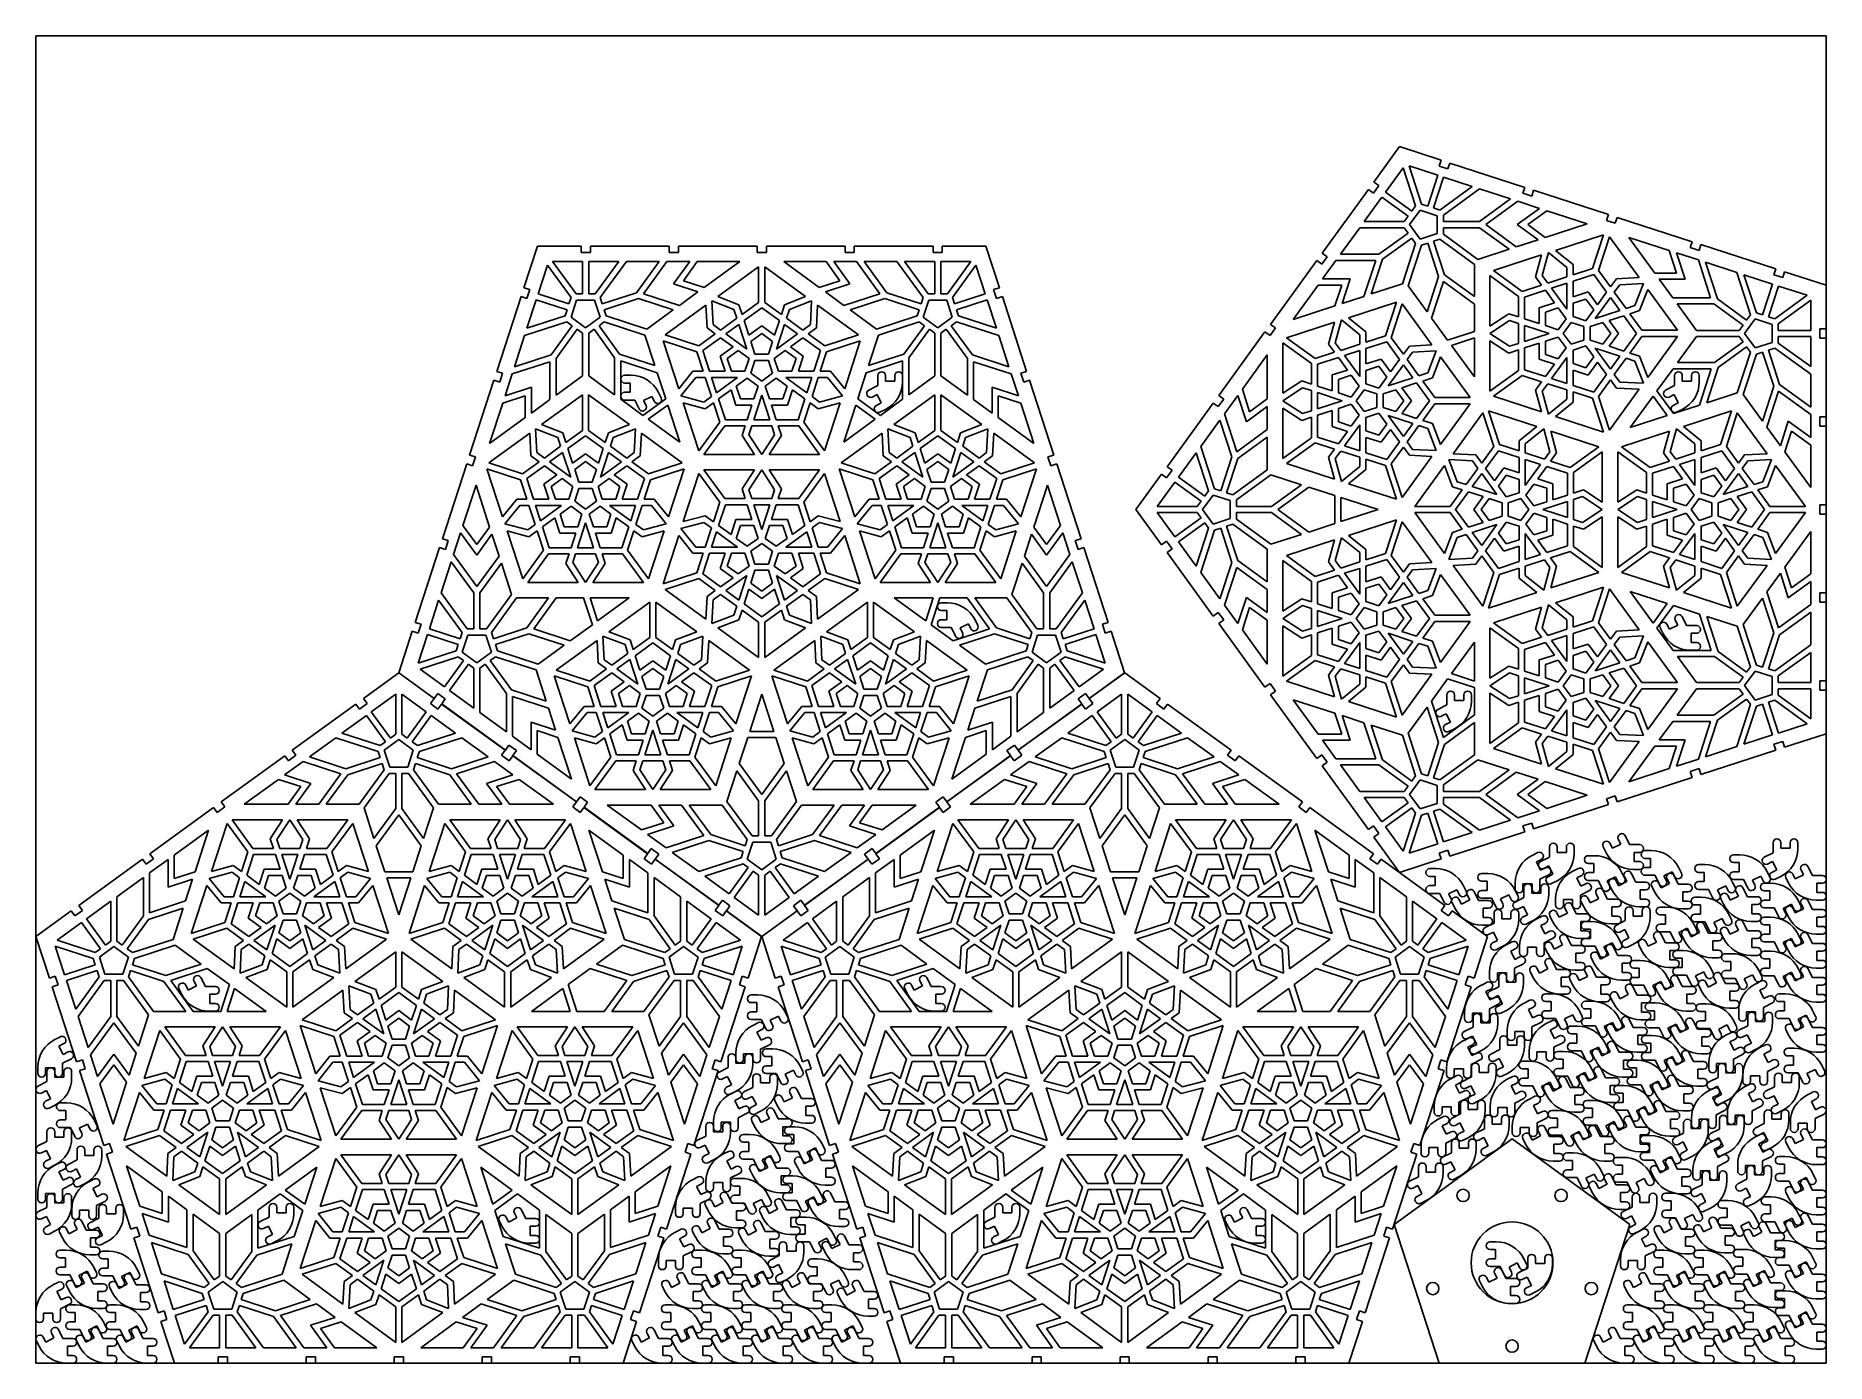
# Model space of a CAD drawing. Extents: x 0 to 580, y 0 to 430.
import ezdxf

# ---------------------------------------------------------------- set-up
doc = ezdxf.new("R2010")
doc.units = 0
doc.header["$MEASUREMENT"] = 0

msp = doc.modelspace()

# ---------------------------------------------------------------- linework, layer by layer
for p, q in [((580, 430), (0, 430)), ((0, 430), (0, 0)), ((580, 0), (580, 430)), ((433.47, 382.64), (441.78, 394.09)), ((441.78, 394.09), (455.25, 389.72)), ((455.25, 389.72), (454.63, 387.82)), ((457.48, 386.89), (458.1, 388.79)), ((458.1, 388.79), (482.35, 380.91)), ((442.97, 387.21), (437.24, 379.33)), ((446.98, 374.88), (442.97, 387.21)), ((444.87, 387.83), (448.88, 375.5)), ((454.14, 384.82), (444.87, 387.83)), ((450.9, 374.84), (454.14, 384.82)), ((456.04, 384.2), (452.8, 374.22)), ((454.63, 387.82), (457.48, 386.89)), ((465.31, 381.19), (456.04, 384.2)), ((416.71, 359.58), (431.7, 380.21)), ((436.06, 377.71), (430.34, 369.83)), ((431.7, 380.21), (433.32, 379.04)), ((433.32, 379.04), (435.08, 381.47)), ((435.08, 381.47), (433.47, 382.64)), ((444.55, 371.54), (436.06, 377.71)), ((437.24, 379.33), (445.73, 373.16)), ((454.82, 373.57), (465.31, 381.19)), ((467.66, 380.43), (455.99, 371.95)), ((477.75, 377.15), (467.66, 380.43)), ((467.67, 369.83), (477.75, 377.15)), ((482.35, 380.91), (481.73, 379.01)), ((481.73, 379.01), (484.59, 378.08)), ((484.59, 378.08), (485.2, 379.98)), ((485.2, 379.98), (509.46, 372.1)), ((443.3, 369.83), (444.55, 371.54)), ((448.47, 373.53), (445.05, 368.83)), ((445.73, 373.16), (446.98, 374.88)), ((453.99, 371.73), (448.47, 373.53)), ((448.88, 375.5), (450.9, 374.84)), ((452.8, 374.22), (454.82, 373.57)), ((453.99, 365.92), (453.99, 371.73)), ((455.99, 371.95), (455.99, 369.83)), ((480.1, 376.39), (469.7, 368.83)), ((479.9, 368.83), (487.15, 374.09)), ((487.15, 374.09), (480.1, 376.39)), ((489.5, 373.33), (483.31, 368.83)), ((502.57, 369.08), (489.5, 373.33)), ((509.46, 372.1), (508.84, 370.2)), ((428.88, 367.83), (422.65, 359.25)), ((443.3, 367.83), (428.88, 367.83)), ((430.34, 369.83), (443.3, 369.83)), ((435.11, 359.25), (444.55, 366.11)), ((444.55, 366.11), (443.3, 367.83)), ((445.05, 368.83), (448.47, 364.12)), ((448.47, 364.12), (453.99, 365.92)), ((455.99, 369.83), (467.67, 369.83)), ((467.67, 367.83), (455.99, 367.83)), ((455.99, 367.83), (455.99, 365.7)), ((455.99, 365.7), (467.17, 357.58)), ((477.26, 360.86), (467.67, 367.83)), ((469.7, 368.83), (479.61, 361.62)), ((486.66, 363.92), (479.9, 368.83)), ((483.31, 368.83), (489.01, 364.68)), ((489.01, 364.68), (502.57, 369.08)), ((507.85, 365.54), (492.29, 360.49)), ((504.3, 354.63), (507.85, 365.54)), ((508.84, 370.2), (511.69, 369.27)), ((511.69, 369.27), (512.31, 371.18)), ((512.31, 371.18), (536.56, 363.3)), ((158.13, 348.39), (162.5, 361.85)), ((162.5, 361.85), (176.66, 361.85)), ((176.66, 361.85), (176.66, 359.85)), ((176.66, 359.85), (179.66, 359.85)), ((179.66, 359.85), (179.66, 361.85)), ((179.66, 361.85), (205.16, 361.85)), ((205.16, 361.85), (205.16, 359.85)), ((205.16, 359.85), (208.16, 359.85)), ((208.16, 359.85), (208.16, 361.85)), ((208.16, 361.85), (233.66, 361.85)), ((233.66, 361.85), (233.66, 359.85)), ((233.66, 359.85), (236.66, 359.85)), ((236.66, 359.85), (236.66, 361.85)), ((236.66, 361.85), (262.16, 361.85)), ((262.16, 361.85), (262.16, 359.85)), ((262.16, 359.85), (265.16, 359.85)), ((265.16, 359.85), (265.16, 361.85)), ((265.16, 361.85), (290.66, 361.85)), ((290.66, 361.85), (290.66, 359.85)), ((290.66, 359.85), (293.66, 359.85)), ((293.66, 359.85), (293.66, 361.85)), ((293.66, 361.85), (307.81, 361.85)), ((307.81, 361.85), (312.19, 348.39)), ((445.73, 364.49), (436.28, 357.63)), ((442.71, 349.63), (446.98, 362.77)), ((448.88, 362.15), (444.6, 348.98)), ((446.98, 362.77), (445.73, 364.49)), ((450.9, 362.81), (448.88, 362.15)), ((454.41, 351.99), (450.9, 362.81)), ((454.82, 364.08), (452.8, 363.43)), ((452.8, 363.43), (456.31, 352.61)), ((466.02, 355.94), (454.82, 364.08)), ((467.17, 357.58), (477.26, 360.86)), ((479.61, 361.62), (486.66, 363.92)), ((490.02, 359.75), (488.04, 352.34)), ((495.99, 354.92), (490.02, 359.75)), ((492.29, 360.49), (497.99, 355.87)), ((509.75, 364.93), (506.21, 354.01)), ((519.37, 351.69), (509.75, 364.93)), ((529.17, 360.44), (516.11, 364.69)), ((516.11, 364.69), (524.49, 353.15)), ((531.54, 353.15), (529.17, 360.44)), ((538.58, 357.38), (531.52, 359.68)), ((531.52, 359.68), (534.29, 351.15)), ((536.56, 363.3), (535.94, 361.39)), ((535.94, 361.39), (538.8, 360.47)), ((538.8, 360.47), (539.41, 362.37)), ((539.41, 362.37), (563.67, 354.49)), ((165.75, 355.68), (162.74, 346.41)), ((173.38, 345.18), (165.75, 355.68)), ((167.37, 356.85), (175, 346.36)), ((177.12, 356.85), (167.37, 356.85)), ((177.12, 346.36), (177.12, 356.85)), ((179.12, 356.85), (179.12, 346.36)), ((188.86, 356.85), (179.12, 356.85)), ((181.24, 346.36), (188.86, 356.85)), ((191.34, 356.85), (182.86, 345.18)), ((201.94, 356.85), (191.34, 356.85)), ((194.62, 346.77), (201.94, 356.85)), ((204.41, 356.85), (196.86, 346.45)), ((211.83, 356.85), (204.41, 356.85)), ((206.56, 349.6), (211.83, 356.85)), ((214.3, 356.85), (209.8, 350.65)), ((228.04, 356.85), (214.3, 356.85)), ((216.51, 348.47), (228.04, 356.85)), ((234.16, 355.12), (220.92, 345.5)), ((234.16, 343.64), (234.16, 355.12)), ((249.39, 345.5), (236.16, 355.12)), ((236.16, 355.12), (236.16, 343.64)), ((256.01, 356.85), (242.28, 356.85)), ((242.28, 356.85), (253.81, 348.47)), ((260.52, 350.65), (256.01, 356.85)), ((265.9, 356.85), (258.48, 356.85)), ((258.48, 356.85), (263.75, 349.6)), ((273.46, 346.45), (265.9, 356.85)), ((268.37, 356.85), (275.7, 346.77)), ((278.98, 356.85), (268.37, 356.85)), ((287.46, 345.18), (278.98, 356.85)), ((281.45, 356.85), (289.07, 346.36)), ((291.2, 356.85), (281.45, 356.85)), ((291.2, 346.36), (291.2, 356.85)), ((293.2, 356.85), (293.2, 346.36)), ((302.94, 356.85), (293.2, 356.85)), ((295.32, 346.36), (302.94, 356.85)), ((304.56, 355.68), (296.94, 345.18)), ((307.57, 346.41), (304.56, 355.68)), ((399.96, 336.53), (414.95, 357.16)), ((414.95, 357.16), (416.57, 355.98)), ((416.57, 355.98), (418.33, 358.41)), ((418.33, 358.41), (416.71, 359.58)), ((421.2, 357.25), (416.84, 351.25)), ((434.06, 357.25), (421.2, 357.25)), ((422.65, 359.25), (435.11, 359.25)), ((430.27, 345.59), (434.06, 357.25)), ((436.28, 357.63), (432.62, 346.36)), ((466.02, 345.56), (466.02, 355.94)), ((487.76, 359.02), (472.2, 353.96)), ((472.2, 353.96), (481.49, 347.21)), ((485.86, 351.93), (487.76, 359.02)), ((495.99, 351.92), (495.99, 354.92)), ((497.99, 355.87), (497.99, 352.57)), ((497.99, 352.57), (504.3, 354.63)), ((506.21, 354.01), (510.11, 348.63)), ((542.55, 345.15), (538.58, 357.38)), ((540.93, 356.62), (544.78, 344.77)), ((551.01, 353.34), (540.93, 356.62)), ((563.67, 354.49), (563.05, 352.59)), ((160.03, 347.77), (158.13, 348.39)), ((214.51, 347.02), (206.56, 349.6)), ((209.8, 350.65), (216.51, 348.47)), ((253.81, 348.47), (260.52, 350.65)), ((263.75, 349.6), (255.81, 347.02)), ((312.19, 348.39), (310.28, 347.77)), ((415.38, 349.25), (407.31, 338.13)), ((423.04, 349.25), (415.38, 349.25)), ((416.84, 351.25), (425.8, 351.25)), ((420.86, 342.54), (423.04, 349.25)), ((425.8, 351.25), (423.22, 343.3)), ((432.62, 346.36), (442.71, 349.63)), ((444.6, 348.98), (450.7, 340.58)), ((450.7, 340.58), (454.41, 351.99)), ((455.99, 350.37), (452.16, 338.58)), ((466.02, 343.08), (455.99, 350.37)), ((456.31, 352.61), (466.02, 345.56)), ((471.02, 352.34), (471.02, 335.98)), ((480.31, 345.59), (471.02, 352.34)), ((481.49, 347.21), (487.8, 349.26)), ((487.8, 349.26), (485.86, 351.93)), ((488.04, 352.34), (489.8, 349.91)), ((489.8, 349.91), (495.99, 351.92)), ((495.99, 349.82), (491.04, 348.21)), ((491.04, 348.21), (495.99, 341.4)), ((495.99, 341.4), (495.99, 349.82)), ((504.72, 352.66), (497.99, 350.47)), ((497.99, 350.47), (497.99, 345.49)), ((508.87, 346.93), (504.72, 352.66)), ((510.11, 348.63), (512.05, 351.3)), ((513.11, 349.36), (511.34, 346.93)), ((512.05, 351.3), (519.37, 351.69)), ((520.77, 349.76), (513.11, 349.36)), ((518.02, 342.6), (520.77, 349.76)), ((524.49, 353.15), (531.54, 353.15)), ((525.94, 351.15), (530.3, 345.15)), ((534.29, 351.15), (525.94, 351.15)), ((555.47, 339.63), (551.01, 353.34)), ((553.37, 352.58), (557.37, 340.25)), ((562.63, 349.57), (553.37, 352.58)), ((559.39, 339.59), (562.63, 349.57)), ((564.54, 348.95), (561.29, 338.97)), ((563.05, 352.59), (565.9, 351.66)), ((573.81, 345.94), (564.54, 348.95)), ((565.9, 351.66), (566.52, 353.56)), ((566.52, 353.56), (579.98, 349.19)), ((579.98, 349.19), (579.98, 335.03)), ((149.32, 321.29), (157.2, 345.54)), ((157.2, 345.54), (159.1, 344.92)), ((159.1, 344.92), (160.03, 347.77)), ((162.12, 344.5), (159.11, 335.24)), ((172.1, 341.26), (162.12, 344.5)), ((162.74, 346.41), (172.72, 343.16)), ((172.72, 343.16), (173.38, 345.18)), ((175.21, 344.36), (173.42, 338.83)), ((175, 346.36), (177.12, 346.36)), ((181.02, 344.36), (175.21, 344.36)), ((179.12, 346.36), (181.24, 346.36)), ((182.82, 338.83), (181.02, 344.36)), ((182.86, 345.18), (183.52, 343.16)), ((183.52, 343.16), (194.62, 346.77)), ((195.24, 344.87), (184.13, 341.26)), ((206.51, 341.21), (195.24, 344.87)), ((196.86, 346.45), (208.51, 342.66)), ((217.06, 342.7), (203.83, 333.08)), ((208.51, 342.66), (214.51, 347.02)), ((217.45, 335.38), (217.06, 342.7)), ((218.99, 344.1), (219.4, 336.44)), ((226.16, 341.35), (218.99, 344.1)), ((220.92, 345.5), (227.76, 342.87)), ((227.76, 342.87), (228.78, 339.73)), ((228.78, 339.73), (234.16, 343.64)), ((236.16, 343.64), (241.53, 339.73)), ((241.53, 339.73), (242.55, 342.87)), ((242.55, 342.87), (249.39, 345.5)), ((251.32, 344.1), (244.16, 341.35)), ((250.92, 336.44), (251.32, 344.1)), ((253.25, 342.7), (252.86, 335.38)), ((266.49, 333.08), (253.25, 342.7)), ((255.81, 347.02), (261.81, 342.66)), ((261.81, 342.66), (273.46, 346.45)), ((275.08, 344.87), (263.81, 341.21)), ((286.18, 341.26), (275.08, 344.87)), ((275.7, 346.77), (286.8, 343.16)), ((286.8, 343.16), (287.46, 345.18)), ((289.29, 344.36), (287.49, 338.83)), ((289.07, 346.36), (291.2, 346.36)), ((295.1, 344.36), (289.29, 344.36)), ((293.2, 346.36), (295.32, 346.36)), ((296.9, 338.83), (295.1, 344.36)), ((296.94, 345.18), (297.59, 343.16)), ((297.59, 343.16), (307.57, 346.41)), ((308.19, 344.5), (298.21, 341.26)), ((311.2, 335.24), (308.19, 344.5)), ((310.28, 347.77), (311.21, 344.92)), ((311.21, 344.92), (313.11, 345.54)), ((313.11, 345.54), (320.99, 321.29)), ((407.31, 338.13), (420.86, 342.54)), ((423.22, 343.3), (430.27, 345.59)), ((440.77, 343.75), (425.21, 338.69)), ((437.22, 332.83), (440.77, 343.75)), ((442.67, 343.13), (439.12, 332.21)), ((452.29, 329.89), (442.67, 343.13)), ((466.02, 334.22), (466.02, 343.08)), ((480.31, 338.95), (480.31, 345.59)), ((489.04, 347.56), (482.31, 345.38)), ((482.31, 345.38), (482.31, 338.3)), ((487.05, 341.93), (491.97, 343.53)), ((491.97, 343.53), (489.04, 347.56)), ((497.99, 345.49), (502.9, 347.08)), ((502.14, 344.73), (497.99, 343.39)), ((497.99, 343.39), (497.99, 339.03)), ((504.7, 341.21), (502.14, 344.73)), ((502.9, 347.08), (505.94, 342.9)), ((510.11, 345.23), (505.16, 338.42)), ((505.94, 342.9), (508.87, 346.93)), ((513.16, 341.02), (510.11, 345.23)), ((511.34, 346.93), (515.16, 341.67)), ((515.16, 341.67), (518.02, 342.6)), ((522.17, 347.83), (519.54, 340.99)), ((531.79, 334.6), (522.17, 347.83)), ((530.3, 345.15), (542.55, 345.15)), ((531.75, 343.15), (537.99, 334.57)), ((543.6, 343.15), (531.75, 343.15)), ((553.05, 336.29), (543.6, 343.15)), ((544.78, 344.77), (554.22, 337.91)), ((563.31, 338.32), (573.81, 345.94)), ((574.98, 344.32), (564.49, 336.7)), ((574.98, 334.57), (574.98, 344.32)), ((172.06, 337.34), (158.35, 332.88)), ((159.11, 335.24), (171.45, 339.24)), ((171.45, 339.24), (172.1, 341.26)), ((173.78, 336.09), (172.06, 337.34)), ((173.42, 338.83), (178.12, 335.42)), ((178.12, 335.42), (182.82, 338.83)), ((184.17, 337.34), (182.45, 336.09)), ((184.13, 341.26), (184.79, 339.24)), ((197.34, 333.06), (184.17, 337.34)), ((184.79, 339.24), (197.93, 334.97)), ((197.93, 334.97), (206.51, 341.21)), ((219.4, 336.44), (221.83, 334.67)), ((221.83, 334.67), (227.08, 338.49)), ((227.73, 336.49), (223.53, 333.44)), ((227.08, 338.49), (226.16, 341.35)), ((230.33, 328.49), (227.73, 336.49)), ((235.16, 341.89), (229.43, 337.73)), ((229.43, 337.73), (230.97, 332.99)), ((240.88, 337.73), (235.16, 341.89)), ((239.34, 332.99), (240.88, 337.73)), ((242.58, 336.49), (239.98, 328.49)), ((246.79, 333.44), (242.58, 336.49)), ((244.16, 341.35), (243.23, 338.49)), ((243.23, 338.49), (248.49, 334.67)), ((248.49, 334.67), (250.92, 336.44)), ((263.81, 341.21), (272.39, 334.97)), ((272.39, 334.97), (285.53, 339.24)), ((286.14, 337.34), (272.97, 333.06)), ((285.53, 339.24), (286.18, 341.26)), ((287.86, 336.09), (286.14, 337.34)), ((287.49, 338.83), (292.2, 335.42)), ((292.2, 335.42), (296.9, 338.83)), ((298.25, 337.34), (296.53, 336.09)), ((298.21, 341.26), (298.87, 339.24)), ((311.97, 332.88), (298.25, 337.34)), ((298.87, 339.24), (311.2, 335.24)), ((401.58, 335.35), (399.96, 336.53)), ((420.68, 337.22), (405.12, 332.16)), ((418.78, 330.14), (420.68, 337.22)), ((422.94, 337.96), (420.96, 330.54)), ((428.9, 333.12), (422.94, 337.96)), ((425.21, 338.69), (430.9, 334.08)), ((452.16, 338.58), (457.37, 331.41)), ((471.02, 335.98), (477.17, 339.97)), ((477.46, 337.78), (471.02, 333.6)), ((477.17, 339.97), (480.31, 338.95)), ((480.31, 336.85), (477.46, 337.78)), ((480.31, 330.35), (480.31, 336.85)), ((482.31, 338.3), (487.05, 336.76)), ((487.05, 336.76), (487.05, 341.93)), ((493.2, 341.83), (489.05, 340.48)), ((489.05, 340.48), (489.05, 336.12)), ((495.76, 338.3), (493.2, 341.83)), ((493.2, 334.77), (495.76, 338.3)), ((497.38, 337.12), (494.81, 333.6)), ((501.52, 335.78), (497.38, 337.12)), ((497.99, 339.03), (502.14, 337.68)), ((502.14, 337.68), (504.7, 341.21)), ((507.67, 337.12), (503.52, 335.78)), ((505.16, 338.42), (513.16, 341.02)), ((510.23, 333.6), (507.67, 337.12)), ((514.4, 339.32), (509.66, 337.78)), ((509.66, 337.78), (512.7, 333.6)), ((518.56, 333.6), (514.4, 339.32)), ((519.54, 340.99), (516.4, 339.97)), ((516.4, 339.97), (520.31, 334.6)), ((556.96, 338.28), (553.55, 333.57)), ((554.22, 337.91), (555.47, 339.63)), ((562.49, 336.48), (556.96, 338.28)), ((557.37, 340.25), (559.39, 339.59)), ((561.29, 338.97), (563.31, 338.32)), ((562.49, 330.67), (562.49, 336.48)), ((564.49, 336.7), (564.49, 334.57)), ((158.35, 332.88), (155.07, 322.8)), ((166.92, 326.65), (173.78, 336.09)), ((175.4, 334.92), (168.54, 325.47)), ((177.12, 333.67), (175.4, 334.92)), ((177.12, 319.86), (177.12, 333.67)), ((180.84, 334.92), (179.12, 333.67)), ((179.12, 333.67), (179.12, 319.82)), ((187.52, 325.71), (180.84, 334.92)), ((182.45, 336.09), (189.14, 326.89)), ((200.55, 323.18), (197.34, 333.06)), ((203.21, 331.18), (208.27, 315.62)), ((214.13, 327.63), (203.21, 331.18)), ((203.83, 333.08), (214.75, 329.53)), ((214.75, 329.53), (220.12, 333.44)), ((221.82, 332.2), (216.1, 328.04)), ((220.12, 333.44), (217.45, 335.38)), ((225.86, 329.27), (221.82, 332.2)), ((223.53, 333.44), (230.33, 328.49)), ((230.97, 332.99), (235.16, 336.03)), ((235.16, 333.56), (231.63, 331)), ((231.63, 331), (232.98, 326.85)), ((235.16, 336.03), (239.34, 332.99)), ((238.68, 331), (235.16, 333.56)), ((237.34, 326.85), (238.68, 331)), ((239.98, 328.49), (246.79, 333.44)), ((248.49, 332.2), (244.46, 329.27)), ((254.22, 328.04), (248.49, 332.2)), ((252.86, 335.38), (250.19, 333.44)), ((250.19, 333.44), (255.57, 329.53)), ((255.57, 329.53), (266.49, 333.08)), ((267.1, 331.18), (256.19, 327.63)), ((262.05, 315.62), (267.1, 331.18)), ((272.97, 333.06), (269.76, 323.18)), ((281.17, 326.89), (287.86, 336.09)), ((289.48, 334.92), (282.79, 325.71)), ((291.2, 333.67), (289.48, 334.92)), ((291.2, 319.82), (291.2, 333.67)), ((294.91, 334.92), (293.2, 333.67)), ((293.2, 333.67), (293.2, 319.86)), ((301.78, 325.47), (294.91, 334.92)), ((296.53, 336.09), (303.4, 326.65)), ((315.24, 322.8), (311.97, 332.88)), ((383.21, 313.47), (398.2, 334.1)), ((398.2, 334.1), (399.82, 332.92)), ((399.82, 332.92), (401.58, 335.35)), ((405.12, 332.16), (414.4, 325.42)), ((428.9, 330.12), (428.9, 333.12)), ((430.9, 334.08), (430.9, 330.78)), ((430.9, 330.78), (437.22, 332.83)), ((437.63, 330.86), (430.9, 328.67)), ((441.79, 325.14), (437.63, 330.86)), ((439.12, 332.21), (443.03, 326.84)), ((457.37, 331.41), (466.02, 334.22)), ((466.02, 332.11), (458.61, 329.7)), ((466.02, 319.5), (466.02, 332.11)), ((471.02, 333.6), (477.46, 329.42)), ((477.17, 327.22), (471.02, 331.21)), ((471.02, 331.21), (471.02, 314.85)), ((490.31, 333.6), (482.31, 336.2)), ((482.31, 336.2), (482.31, 331)), ((482.31, 331), (490.31, 333.6)), ((489.05, 336.12), (493.2, 334.77)), ((493.2, 332.42), (489.05, 331.08)), ((489.05, 331.08), (489.05, 326.72)), ((495.76, 328.9), (493.2, 332.42)), ((494.81, 333.6), (497.38, 330.07)), ((497.38, 330.07), (501.52, 331.42)), ((501.52, 331.42), (501.52, 335.78)), ((503.52, 335.78), (503.52, 331.42)), ((503.52, 331.42), (507.67, 330.07)), ((507.67, 330.07), (510.23, 333.6)), ((512.7, 333.6), (509.66, 329.41)), ((514.4, 327.87), (518.56, 333.6)), ((520.31, 332.6), (516.4, 327.22)), ((520.31, 334.6), (531.79, 334.6)), ((531.79, 332.6), (520.31, 332.6)), ((522.17, 319.36), (531.79, 332.6)), ((537.95, 332.57), (531.84, 324.17)), ((551.8, 332.57), (537.95, 332.57)), ((537.99, 334.57), (551.8, 334.57)), ((543.84, 324.17), (553.05, 330.86)), ((551.8, 334.57), (553.05, 336.29)), ((553.05, 330.86), (551.8, 332.57)), ((553.55, 333.57), (556.96, 328.87)), ((556.96, 328.87), (562.49, 330.67)), ((564.49, 334.57), (574.98, 334.57)), ((574.98, 332.57), (564.49, 332.57)), ((564.49, 332.57), (564.49, 330.45)), ((574.98, 322.83), (574.98, 332.57)), ((579.98, 335.03), (577.98, 335.03)), ((577.98, 335.03), (577.98, 332.03)), ((577.98, 332.03), (579.98, 332.03)), ((579.98, 332.03), (579.98, 306.53)), ((155.07, 322.8), (166.92, 326.65)), ((168.54, 325.47), (168.54, 313.62)), ((187.52, 313.71), (187.52, 325.71)), ((189.14, 326.89), (200.55, 323.18)), ((216.18, 321.32), (214.13, 327.63)), ((216.1, 328.04), (218.29, 321.32)), ((221.67, 326.23), (225.86, 329.27)), ((223.27, 321.32), (221.67, 326.23)), ((227.55, 328.03), (224.02, 325.47)), ((224.02, 325.47), (225.37, 321.32)), ((231.08, 325.47), (227.55, 328.03)), ((229.73, 321.32), (231.08, 325.47)), ((232.98, 324.85), (231.63, 320.71)), ((232.98, 326.85), (237.34, 326.85)), ((237.34, 324.85), (232.98, 324.85)), ((238.68, 320.71), (237.34, 324.85)), ((242.77, 328.03), (239.24, 325.47)), ((239.24, 325.47), (240.59, 321.32)), ((246.29, 325.47), (242.77, 328.03)), ((244.46, 329.27), (248.64, 326.23)), ((244.95, 321.32), (246.29, 325.47)), ((248.64, 326.23), (247.05, 321.32)), ((252.03, 321.32), (254.22, 328.04)), ((256.19, 327.63), (254.13, 321.32)), ((269.76, 323.18), (281.17, 326.89)), ((282.79, 325.71), (282.79, 313.71)), ((301.78, 313.62), (301.78, 325.47)), ((303.4, 326.65), (315.24, 322.8)), ((398.94, 326.61), (390.87, 315.5)), ((398.94, 312.36), (398.94, 326.61)), ((403.94, 330.55), (403.94, 314.19)), ((413.23, 323.8), (403.94, 330.55)), ((414.4, 325.42), (420.72, 327.47)), ((421.96, 325.77), (415.23, 323.58)), ((420.72, 327.47), (418.78, 330.14)), ((420.96, 330.54), (422.72, 328.11)), ((424.89, 321.73), (421.96, 325.77)), ((422.72, 328.11), (428.9, 330.12)), ((428.9, 328.02), (423.96, 326.41)), ((423.96, 326.41), (428.9, 319.61)), ((428.9, 319.61), (428.9, 328.02)), ((430.9, 328.67), (430.9, 323.69)), ((430.9, 323.69), (435.82, 325.29)), ((435.82, 325.29), (438.86, 321.1)), ((438.86, 321.1), (441.79, 325.14)), ((443.03, 326.84), (444.97, 329.51)), ((446.02, 327.56), (444.26, 325.13)), ((444.26, 325.13), (448.08, 319.87)), ((444.97, 329.51), (452.29, 329.89)), ((453.69, 327.97), (446.02, 327.56)), ((450.93, 320.8), (453.69, 327.97)), ((455.09, 326.04), (452.46, 319.19)), ((464.71, 312.8), (455.09, 326.04)), ((458.61, 329.7), (466.02, 319.5)), ((480.31, 328.24), (477.17, 327.22)), ((477.46, 329.42), (480.31, 330.35)), ((480.31, 321.6), (480.31, 328.24)), ((487.05, 330.43), (482.31, 328.89)), ((482.31, 328.89), (482.31, 321.82)), ((487.05, 325.26), (487.05, 330.43)), ((491.97, 323.66), (487.05, 325.26)), ((489.05, 326.72), (493.2, 325.37)), ((495.99, 325.79), (491.04, 318.99)), ((493.2, 325.37), (495.76, 328.9)), ((495.99, 317.38), (495.99, 325.79)), ((502.14, 329.52), (497.99, 328.17)), ((497.99, 328.17), (497.99, 323.81)), ((504.7, 325.99), (502.14, 329.52)), ((502.14, 322.46), (504.7, 325.99)), ((505.16, 328.77), (510.11, 321.97)), ((513.16, 326.17), (505.16, 328.77)), ((509.66, 329.41), (514.4, 327.87)), ((510.11, 321.97), (513.16, 326.17)), ((515.16, 325.52), (511.34, 320.27)), ((518.02, 324.6), (515.16, 325.52)), ((516.4, 327.22), (519.54, 326.21)), ((519.54, 326.21), (522.17, 319.36)), ((554.22, 329.24), (545.02, 322.55)), ((551.19, 314.35), (555.47, 327.52)), ((557.37, 326.9), (553.1, 313.76)), ((555.47, 327.52), (554.22, 329.24)), ((559.39, 327.56), (557.37, 326.9)), ((563, 316.45), (559.39, 327.56)), ((563.31, 328.83), (561.29, 328.18)), ((561.29, 328.18), (564.9, 317.07)), ((574.98, 320.36), (563.31, 328.83)), ((564.49, 330.45), (574.98, 322.83)), ((151.22, 320.67), (149.32, 321.29)), ((150.3, 317.81), (151.22, 320.67)), ((154.31, 320.45), (152.02, 313.39)), ((166.54, 324.42), (154.31, 320.45)), ((166.54, 312.17), (166.54, 324.42)), ((168.54, 313.62), (177.12, 319.86)), ((179.12, 319.82), (187.52, 313.71)), ((201.32, 320.83), (189.52, 324.66)), ((189.52, 324.66), (189.52, 312.26)), ((190.76, 320.02), (192.78, 320.02)), ((204.06, 312.4), (201.32, 320.83)), ((208.27, 315.62), (212.88, 321.32)), ((213.84, 319.32), (209, 313.35)), ((212.88, 321.32), (216.18, 321.32)), ((216.84, 319.32), (213.84, 319.32)), ((218.84, 313.13), (216.84, 319.32)), ((218.29, 321.32), (223.27, 321.32)), ((227.35, 319.32), (218.94, 319.32)), ((218.94, 319.32), (220.55, 314.37)), ((220.55, 314.37), (227.35, 319.32)), ((225.37, 321.32), (229.73, 321.32)), ((230.46, 319.09), (226.93, 316.53)), ((233.98, 316.53), (230.46, 319.09)), ((231.63, 320.71), (235.16, 318.14)), ((235.16, 318.14), (238.68, 320.71)), ((239.86, 319.09), (236.33, 316.53)), ((243.39, 316.53), (239.86, 319.09)), ((240.59, 321.32), (244.95, 321.32)), ((242.96, 319.32), (249.77, 314.37)), ((251.38, 319.32), (242.96, 319.32)), ((247.05, 321.32), (252.03, 321.32)), ((249.77, 314.37), (251.38, 319.32)), ((253.48, 319.32), (251.47, 313.13)), ((256.48, 319.32), (253.48, 319.32)), ((254.13, 321.32), (257.43, 321.32)), ((261.31, 313.35), (256.48, 319.32)), ((257.43, 321.32), (262.05, 315.62)), ((269, 320.83), (266.26, 312.4)), ((280.79, 324.66), (269, 320.83)), ((272.76, 316.67), (272.76, 319.92)), ((273.96, 321.12), (274.06, 321.12)), ((275.26, 319.92), (275.26, 318.12)), ((278.26, 318.12), (278.26, 319.92)), ((279.46, 321.12), (279.56, 321.12)), ((280.76, 319.92), (280.76, 317.9)), ((280.79, 312.26), (280.79, 324.66)), ((282.79, 313.71), (291.2, 319.82)), ((293.2, 319.86), (301.78, 313.62)), ((316.01, 320.45), (303.78, 324.42)), ((303.78, 324.42), (303.78, 312.17)), ((318.3, 313.39), (316.01, 320.45)), ((320.99, 321.29), (319.09, 320.67)), ((319.09, 320.67), (320.02, 317.81)), ((413.23, 317.16), (413.23, 323.8)), ((415.23, 323.58), (415.23, 316.51)), ((419.97, 320.14), (424.89, 321.73)), ((419.97, 314.97), (419.97, 320.14)), ((426.11, 320.03), (421.97, 318.68)), ((428.68, 316.5), (426.11, 320.03)), ((435.06, 322.94), (430.91, 321.59)), ((430.91, 321.59), (430.91, 317.23)), ((437.62, 319.41), (435.06, 322.94)), ((435.06, 315.88), (437.62, 319.41)), ((443.03, 323.43), (438.08, 316.63)), ((438.08, 316.63), (446.08, 319.23)), ((446.08, 319.23), (443.03, 323.43)), ((448.08, 319.87), (450.93, 320.8)), ((452.46, 319.19), (449.32, 318.17)), ((471.02, 314.85), (480.31, 321.6)), ((481.49, 319.98), (472.2, 313.24)), ((487.8, 317.93), (481.49, 319.98)), ((482.31, 321.82), (489.04, 319.63)), ((489.04, 319.63), (491.97, 323.66)), ((497.99, 323.81), (502.14, 322.46)), ((502.9, 320.11), (497.99, 321.71)), ((497.99, 321.71), (497.99, 316.73)), ((505.94, 324.3), (502.9, 320.11)), ((504.72, 314.54), (508.87, 320.26)), ((508.87, 320.26), (505.94, 324.3)), ((511.34, 320.27), (513.11, 317.84)), ((520.77, 317.43), (518.02, 324.6)), ((530.39, 322.17), (525.18, 315)), ((542.79, 322.17), (530.39, 322.17)), ((530.89, 316.67), (530.89, 319.92)), ((531.84, 324.17), (543.84, 324.17)), ((532.09, 321.12), (532.19, 321.12)), ((533.39, 319.92), (533.39, 318.12)), ((536.39, 318.12), (536.39, 319.92)), ((537.59, 321.12), (537.69, 321.12)), ((538.89, 319.92), (538.89, 317.9)), ((538.96, 310.38), (542.79, 322.17)), ((545.02, 322.55), (541.31, 311.14)), ((574.98, 309.75), (574.98, 320.36)), ((140.52, 294.18), (148.4, 318.43)), ((148.4, 318.43), (150.3, 317.81)), ((158.54, 313.41), (151.25, 311.04)), ((152.02, 313.39), (160.54, 316.16)), ((158.54, 306.36), (158.54, 313.41)), ((160.54, 316.16), (160.54, 307.81)), ((177.09, 313.66), (163.86, 304.04)), ((177.09, 302.18), (177.09, 313.66)), ((179.09, 313.66), (179.09, 302.18)), ((192.33, 304.04), (179.09, 313.66)), ((189.56, 318.72), (189.56, 318.82)), ((189.56, 313.22), (189.56, 313.32)), ((192.56, 317.52), (190.76, 317.52)), ((190.76, 314.52), (192.56, 314.52)), ((192.56, 314.52), (192.56, 317.52)), ((201.72, 314.49), (202.63, 312.69)), ((209, 313.35), (216.42, 311.37)), ((225.22, 315.3), (221.19, 312.37)), ((226.82, 310.38), (225.22, 315.3)), ((226.93, 316.53), (228.28, 312.38)), ((235.16, 313.64), (232.56, 305.64)), ((232.63, 312.38), (233.98, 316.53)), ((237.76, 305.64), (235.16, 313.64)), ((236.33, 316.53), (237.68, 312.38)), ((242.04, 312.38), (243.39, 316.53)), ((245.09, 315.3), (243.49, 310.38)), ((249.12, 312.37), (245.09, 315.3)), ((253.9, 311.37), (261.31, 313.35)), ((269.35, 313.51), (269.31, 313.6)), ((269.84, 315.21), (272.76, 316.67)), ((272.57, 313.78), (270.96, 312.97)), ((273.91, 311.1), (272.57, 313.78)), ((275.26, 318.12), (278.26, 318.12)), ((291.22, 313.66), (277.99, 304.04)), ((291.22, 302.18), (291.22, 313.66)), ((293.22, 313.66), (293.22, 302.18)), ((306.46, 304.04), (293.22, 313.66)), ((309.78, 307.81), (309.78, 316.16)), ((309.78, 316.16), (318.3, 313.39)), ((319.06, 311.04), (311.78, 313.41)), ((311.78, 313.41), (311.78, 306.36)), ((320.02, 317.81), (321.92, 318.43)), ((321.92, 318.43), (329.8, 294.18)), ((384.83, 312.29), (383.21, 313.47)), ((389.41, 313.5), (385.05, 307.5)), ((392.18, 304.98), (389.41, 313.5)), ((390.87, 315.5), (393.23, 308.22)), ((403.94, 314.19), (410.09, 318.18)), ((410.38, 315.98), (403.94, 311.8)), ((410.09, 318.18), (413.23, 317.16)), ((413.23, 315.05), (410.38, 315.98)), ((413.23, 308.55), (413.23, 315.05)), ((415.23, 316.51), (419.97, 314.97)), ((423.23, 311.8), (415.23, 314.4)), ((415.23, 314.4), (415.23, 309.2)), ((421.97, 318.68), (421.97, 314.32)), ((421.97, 314.32), (426.11, 312.98)), ((426.11, 312.98), (428.68, 316.5)), ((430.29, 315.33), (427.73, 311.8)), ((434.44, 313.98), (430.29, 315.33)), ((430.91, 317.23), (435.06, 315.88)), ((434.44, 309.62), (434.44, 313.98)), ((440.59, 315.33), (436.44, 313.98)), ((436.44, 313.98), (436.44, 309.62)), ((443.15, 311.8), (440.59, 315.33)), ((447.32, 317.53), (442.58, 315.99)), ((442.58, 315.99), (445.62, 311.8)), ((451.48, 311.8), (447.32, 317.53)), ((449.32, 318.17), (453.23, 312.8)), ((472.2, 313.24), (487.76, 308.18)), ((485.86, 315.26), (487.8, 317.93)), ((487.76, 308.18), (485.86, 315.26)), ((489.8, 317.29), (488.04, 314.86)), ((488.04, 314.86), (490.02, 307.44)), ((495.99, 315.28), (489.8, 317.29)), ((491.04, 318.99), (495.99, 317.38)), ((495.99, 312.28), (495.99, 315.28)), ((497.99, 316.73), (504.72, 314.54)), ((504.3, 312.57), (497.99, 314.62)), ((497.99, 314.62), (497.99, 311.32)), ((510.11, 318.56), (506.21, 313.19)), ((509.75, 302.27), (519.37, 315.51)), ((512.05, 315.89), (510.11, 318.56)), ((519.37, 315.51), (512.05, 315.89)), ((513.11, 317.84), (520.77, 317.43)), ((523.94, 313.29), (516.53, 303.09)), ((528.53, 306.99), (523.94, 313.29)), ((525.18, 315), (530.53, 307.64)), ((527.48, 313.51), (527.44, 313.6)), ((527.97, 315.21), (530.89, 316.67)), ((530.7, 313.78), (529.09, 312.98)), ((532.04, 311.1), (530.7, 313.78)), ((533.39, 318.12), (536.39, 318.12)), ((541.31, 311.14), (551.19, 314.35)), ((553.1, 313.76), (559.34, 305.18)), ((559.34, 305.18), (563, 316.45)), ((564.58, 314.84), (560.79, 303.18)), ((574.98, 307.28), (564.58, 314.84)), ((564.9, 317.07), (574.98, 309.75)), ((151.25, 311.04), (147.01, 297.98)), ((160.54, 307.81), (166.54, 312.17)), ((189.52, 312.26), (196.7, 307.05)), ((194.01, 312.02), (190.76, 312.02)), ((195.47, 309.11), (194.01, 312.02)), ((196.7, 307.05), (204.06, 312.4)), ((199.58, 313.18), (196.9, 311.84)), ((196.9, 311.84), (197.71, 310.23)), ((197.17, 308.62), (197.08, 308.57)), ((204.71, 310.4), (198.4, 305.81)), ((200.39, 311.57), (199.58, 313.18)), ((202.09, 311.08), (202, 311.03)), ((208.61, 298.4), (204.71, 310.4)), ((216.82, 309.19), (209.74, 311.09)), ((209.74, 311.09), (214.8, 295.53)), ((216.42, 311.37), (218.84, 313.13)), ((219.49, 311.13), (216.82, 309.19)), ((221.54, 304.82), (219.49, 311.13)), ((221.19, 312.37), (223.38, 305.64)), ((231.99, 310.38), (226.82, 310.38)), ((228.28, 312.38), (232.63, 312.38)), ((230.45, 305.64), (231.99, 310.38)), ((237.68, 312.38), (242.04, 312.38)), ((243.49, 310.38), (238.32, 310.38)), ((238.32, 310.38), (239.86, 305.64)), ((246.94, 305.64), (249.12, 312.37)), ((250.82, 311.13), (248.77, 304.82)), ((253.49, 309.19), (250.82, 311.13)), ((251.47, 313.13), (253.9, 311.37)), ((260.57, 311.09), (253.49, 309.19)), ((255.52, 295.53), (260.57, 311.09)), ((265.61, 310.4), (261.71, 298.4)), ((271.92, 305.81), (265.61, 310.4)), ((266.26, 312.4), (273.62, 307.05)), ((271.81, 308.59), (271.77, 308.68)), ((272.3, 310.29), (273.91, 311.1)), ((275.23, 308.96), (273.42, 308.05)), ((273.62, 307.05), (280.79, 312.26)), ((303.78, 312.17), (309.78, 307.81)), ((323.31, 297.98), (319.06, 311.04)), ((366.46, 290.41), (381.45, 311.04)), ((381.45, 311.04), (383.06, 309.87)), ((383.06, 309.87), (384.83, 312.29)), ((385.05, 307.5), (389.03, 295.27)), ((398.94, 309.89), (392.18, 304.98)), ((393.23, 308.22), (398.94, 312.36)), ((398.94, 302.47), (398.94, 309.89)), ((403.94, 311.8), (410.38, 307.62)), ((410.09, 305.43), (403.94, 309.42)), ((403.94, 309.42), (403.94, 293.06)), ((410.38, 307.62), (413.23, 308.55)), ((415.23, 309.2), (423.23, 311.8)), ((419.97, 308.64), (415.23, 307.1)), ((419.97, 303.47), (419.97, 308.64)), ((426.11, 310.63), (421.97, 309.28)), ((421.97, 309.28), (421.97, 304.92)), ((428.68, 307.1), (426.11, 310.63)), ((427.73, 311.8), (430.29, 308.27)), ((430.29, 308.27), (434.44, 309.62)), ((435.06, 307.72), (430.91, 306.37)), ((437.62, 304.19), (435.06, 307.72)), ((436.44, 309.62), (440.59, 308.27)), ((440.59, 308.27), (443.15, 311.8)), ((445.62, 311.8), (442.58, 307.62)), ((442.58, 307.62), (447.32, 306.08)), ((447.32, 306.08), (451.48, 311.8)), ((453.23, 310.8), (449.32, 305.43)), ((453.23, 312.8), (464.71, 312.8)), ((464.71, 310.8), (453.23, 310.8)), ((455.09, 297.57), (464.71, 310.8)), ((468.75, 307.86), (459.13, 294.63)), ((472.3, 296.94), (468.75, 307.86)), ((470.65, 308.48), (474.2, 297.56)), ((486.21, 303.43), (470.65, 308.48)), ((490.02, 307.44), (495.99, 312.28)), ((497.99, 311.32), (492.29, 306.71)), ((507.85, 301.65), (504.3, 312.57)), ((506.21, 313.19), (509.75, 302.27)), ((529.94, 308.59), (529.9, 308.68)), ((530.43, 310.29), (532.04, 311.1)), ((530.53, 307.64), (538.96, 310.38)), ((533.36, 308.96), (531.55, 308.06)), ((549.31, 308.48), (533.75, 303.43)), ((545.76, 297.56), (549.31, 308.48)), ((551.21, 307.86), (547.66, 296.94)), ((560.83, 294.63), (551.21, 307.86)), ((147.01, 297.98), (158.54, 306.36)), ((161.93, 302.64), (162.34, 294.98)), ((169.09, 299.89), (161.93, 302.64)), ((163.86, 304.04), (170.7, 301.41)), ((171.72, 298.27), (177.09, 302.18)), ((179.09, 302.18), (184.47, 298.27)), ((185.49, 301.41), (192.33, 304.04)), ((194.26, 302.64), (187.09, 299.89)), ((193.85, 294.98), (194.26, 302.64)), ((198.4, 305.81), (208.61, 298.4)), ((214.8, 295.53), (221.54, 304.82)), ((223.16, 303.64), (216.41, 294.35)), ((229.8, 303.64), (223.16, 303.64)), ((223.38, 305.64), (230.45, 305.64)), ((228.78, 300.5), (229.8, 303.64)), ((231.91, 303.64), (230.98, 300.79)), ((238.41, 303.64), (231.91, 303.64)), ((232.56, 305.64), (237.76, 305.64)), ((239.33, 300.79), (238.41, 303.64)), ((239.86, 305.64), (246.94, 305.64)), ((247.15, 303.64), (240.51, 303.64)), ((240.51, 303.64), (241.53, 300.5)), ((253.9, 294.35), (247.15, 303.64)), ((248.77, 304.82), (255.52, 295.53)), ((261.71, 298.4), (271.92, 305.81)), ((283.22, 299.89), (276.06, 302.64)), ((276.06, 302.64), (276.46, 294.98)), ((277.99, 304.04), (284.83, 301.41)), ((285.85, 298.27), (291.22, 302.18)), ((293.22, 302.18), (298.59, 298.27)), ((299.61, 301.41), (306.46, 304.04)), ((308.39, 302.64), (301.22, 299.89)), ((307.98, 294.98), (308.39, 302.64)), ((311.78, 306.36), (323.31, 297.98)), ((383.6, 305.5), (377.37, 296.92)), ((387.45, 293.65), (383.6, 305.5)), ((389.03, 295.27), (398.94, 302.47)), ((413.23, 306.45), (410.09, 305.43)), ((413.23, 299.81), (413.23, 306.45)), ((415.23, 307.1), (415.23, 300.02)), ((424.89, 301.87), (419.97, 303.47)), ((421.96, 297.84), (424.89, 301.87)), ((421.97, 304.92), (426.11, 303.57)), ((428.9, 304), (423.96, 297.19)), ((426.11, 303.57), (428.68, 307.1)), ((428.9, 295.58), (428.9, 304)), ((430.91, 306.37), (430.91, 302.01)), ((430.91, 302.01), (435.06, 300.67)), ((435.06, 300.67), (437.62, 304.19)), ((438.86, 302.5), (435.82, 298.32)), ((438.08, 306.98), (443.03, 300.17)), ((446.08, 304.38), (438.08, 306.98)), ((441.79, 298.47), (438.86, 302.5)), ((443.03, 300.17), (446.08, 304.38)), ((448.08, 303.73), (444.26, 298.47)), ((450.93, 302.8), (448.08, 303.73)), ((449.32, 305.43), (452.46, 304.41)), ((453.69, 295.64), (450.93, 302.8)), ((452.46, 304.41), (455.09, 297.57)), ((480.52, 298.81), (486.21, 303.43)), ((488.48, 302.69), (482.52, 297.86)), ((490.46, 295.27), (488.48, 302.69)), ((506.31, 296.9), (490.75, 301.95)), ((490.75, 301.95), (492.64, 294.87)), ((492.29, 306.71), (507.85, 301.65)), ((529.22, 301.95), (513.66, 296.9)), ((516.53, 303.09), (528.53, 306.99)), ((527.32, 294.87), (529.22, 301.95)), ((531.48, 302.69), (529.5, 295.27)), ((537.45, 297.86), (531.48, 302.69)), ((533.75, 303.43), (539.45, 298.81)), ((560.79, 303.18), (565.15, 297.18)), ((565.15, 297.18), (567.73, 305.13)), ((568.78, 301.89), (566.6, 295.18)), ((567.73, 305.13), (574.98, 299.86)), ((574.98, 297.39), (568.78, 301.89)), ((574.98, 299.86), (574.98, 307.28)), ((579.98, 306.53), (577.98, 306.53)), ((577.98, 306.53), (577.98, 303.53)), ((577.98, 303.53), (579.98, 303.53)), ((579.98, 303.53), (579.98, 278.03)), ((160, 301.24), (146.77, 291.62)), ((160.39, 293.92), (160, 301.24)), ((164.76, 293.21), (170.02, 297.03)), ((170.02, 297.03), (169.09, 299.89)), ((170.7, 301.41), (171.72, 298.27)), ((178.09, 300.43), (172.37, 296.27)), ((172.37, 296.27), (173.91, 291.53)), ((183.82, 296.27), (178.09, 300.43)), ((182.28, 291.53), (183.82, 296.27)), ((184.47, 298.27), (185.49, 301.41)), ((187.09, 299.89), (186.17, 297.03)), ((186.17, 297.03), (191.43, 293.21)), ((196.19, 301.24), (195.8, 293.92)), ((209.42, 291.62), (196.19, 301.24)), ((232.77, 294.35), (228.78, 300.5)), ((230.98, 300.79), (235.16, 294.35)), ((235.16, 294.35), (239.33, 300.79)), ((241.53, 300.5), (237.54, 294.35)), ((274.13, 301.24), (260.89, 291.62)), ((274.52, 293.92), (274.13, 301.24)), ((278.89, 293.21), (284.15, 297.03)), ((284.15, 297.03), (283.22, 299.89)), ((284.83, 301.41), (285.85, 298.27)), ((292.22, 300.43), (286.5, 296.27)), ((286.5, 296.27), (288.04, 291.53)), ((297.94, 296.27), (292.22, 300.43)), ((296.4, 291.53), (297.94, 296.27)), ((298.59, 298.27), (299.61, 301.41)), ((301.22, 299.89), (300.29, 297.03)), ((300.29, 297.03), (305.55, 293.21)), ((310.31, 301.24), (309.93, 293.92)), ((323.55, 291.62), (310.31, 301.24)), ((377.37, 296.92), (381.82, 283.21)), ((398.94, 300), (389.35, 293.04)), ((398.94, 289.4), (398.94, 300)), ((403.94, 293.06), (413.23, 299.81)), ((414.4, 298.19), (405.12, 291.44)), ((420.72, 296.14), (414.4, 298.19)), ((415.23, 300.02), (421.96, 297.84)), ((418.78, 293.47), (420.72, 296.14)), ((423.96, 297.19), (428.9, 295.58)), ((435.82, 298.32), (430.9, 299.91)), ((430.9, 299.91), (430.9, 294.93)), ((437.63, 292.74), (441.79, 298.47)), ((443.03, 296.77), (439.12, 291.39)), ((444.97, 294.1), (443.03, 296.77)), ((444.26, 298.47), (446.02, 296.04)), ((446.02, 296.04), (453.69, 295.64)), ((468.39, 291.57), (472.3, 296.94)), ((474.2, 297.56), (480.52, 295.51)), ((480.52, 295.51), (480.52, 298.81)), ((482.52, 297.86), (482.52, 294.86)), ((497.02, 290.15), (506.31, 296.9)), ((513.66, 296.9), (522.94, 290.15)), ((537.45, 294.86), (537.45, 297.86)), ((539.45, 298.81), (539.45, 295.51)), ((539.45, 295.51), (545.76, 297.56)), ((547.66, 296.94), (551.57, 291.57)), ((574.98, 283.65), (574.98, 297.39)), ((131.71, 267.08), (139.59, 291.33)), ((139.59, 291.33), (141.49, 290.71)), ((142.42, 293.56), (140.52, 294.18)), ((141.49, 290.71), (142.42, 293.56)), ((146.77, 291.62), (157.68, 288.08)), ((157.68, 288.08), (163.06, 291.98)), ((164.76, 290.74), (159.04, 286.59)), ((163.06, 291.98), (160.39, 293.92)), ((162.34, 294.98), (164.76, 293.21)), ((168.79, 287.81), (164.76, 290.74)), ((170.67, 295.03), (166.46, 291.98)), ((166.46, 291.98), (173.27, 287.03)), ((173.27, 287.03), (170.67, 295.03)), ((173.91, 291.53), (178.09, 294.57)), ((178.09, 292.1), (174.57, 289.54)), ((178.09, 294.57), (182.28, 291.53)), ((181.62, 289.54), (178.09, 292.1)), ((185.52, 295.03), (182.92, 287.03)), ((182.92, 287.03), (189.72, 291.98)), ((189.72, 291.98), (185.52, 295.03)), ((191.43, 290.74), (187.4, 287.81)), ((191.43, 293.21), (193.85, 294.98)), ((197.15, 286.59), (191.43, 290.74)), ((195.8, 293.92), (193.13, 291.98)), ((193.13, 291.98), (198.5, 288.08)), ((198.5, 288.08), (209.42, 291.62)), ((216.41, 294.35), (232.77, 294.35)), ((237.54, 294.35), (253.9, 294.35)), ((260.89, 291.62), (271.81, 288.08)), ((271.81, 288.08), (277.18, 291.98)), ((278.89, 290.74), (273.16, 286.59)), ((277.18, 291.98), (274.52, 293.92)), ((276.46, 294.98), (278.89, 293.21)), ((282.92, 287.81), (278.89, 290.74)), ((284.8, 295.03), (280.59, 291.98)), ((280.59, 291.98), (287.4, 287.03)), ((287.4, 287.03), (284.8, 295.03)), ((288.04, 291.53), (292.22, 294.57)), ((292.22, 292.1), (288.69, 289.54)), ((292.22, 294.57), (296.4, 291.53)), ((295.75, 289.54), (292.22, 292.1)), ((299.65, 295.03), (297.05, 287.03)), ((297.05, 287.03), (303.85, 291.98)), ((303.85, 291.98), (299.65, 295.03)), ((305.56, 290.74), (301.52, 287.81)), ((305.55, 293.21), (307.98, 294.98)), ((311.28, 286.59), (305.56, 290.74)), ((309.93, 293.92), (307.26, 291.98)), ((307.26, 291.98), (312.63, 288.08)), ((312.63, 288.08), (323.55, 291.62)), ((329.8, 294.18), (327.9, 293.56)), ((327.9, 293.56), (328.82, 290.71)), ((328.82, 290.71), (330.73, 291.33)), ((330.73, 291.33), (338.61, 267.08)), ((368.08, 289.24), (366.46, 290.41)), ((375.91, 294.92), (370.19, 287.04)), ((379.92, 282.59), (375.91, 294.92)), ((383.84, 282.55), (387.45, 293.65)), ((389.35, 293.04), (385.75, 281.93)), ((405.12, 291.44), (420.68, 286.38)), ((420.68, 286.38), (418.78, 293.47)), ((422.72, 295.49), (420.96, 293.06)), ((420.96, 293.06), (422.94, 285.65)), ((428.9, 293.48), (422.72, 295.49)), ((422.94, 285.65), (428.9, 290.48)), ((428.9, 290.48), (428.9, 293.48)), ((430.9, 294.93), (437.63, 292.74)), ((437.22, 290.77), (430.9, 292.83)), ((430.9, 292.83), (430.9, 289.53)), ((440.77, 279.86), (437.22, 290.77)), ((439.12, 291.39), (442.67, 280.47)), ((442.67, 280.47), (452.29, 293.71)), ((452.29, 293.71), (444.97, 294.1)), ((456.33, 290.77), (446.72, 277.53)), ((458.96, 283.93), (456.33, 290.77)), ((465.4, 292.29), (457.73, 292.7)), ((457.73, 292.7), (460.49, 285.53)), ((459.13, 294.63), (466.46, 294.24)), ((467.16, 289.87), (465.4, 292.29)), ((466.46, 294.24), (468.39, 291.57)), ((473.79, 295.59), (469.63, 289.87)), ((472.56, 285.84), (475.6, 290.02)), ((480.52, 293.41), (473.79, 295.59)), ((475.6, 290.02), (480.52, 288.42)), ((480.52, 288.42), (480.52, 293.41)), ((482.52, 294.86), (488.7, 292.85)), ((487.46, 291.15), (482.52, 292.75)), ((482.52, 292.75), (482.52, 284.34)), ((482.52, 284.34), (487.46, 291.15)), ((489.46, 290.5), (486.54, 286.47)), ((488.7, 292.85), (490.46, 295.27)), ((496.19, 288.31), (489.46, 290.5)), ((492.64, 294.87), (490.7, 292.2)), ((490.7, 292.2), (497.02, 290.15)), ((507.48, 295.28), (498.19, 288.53)), ((507.48, 278.92), (507.48, 295.28)), ((512.48, 295.28), (512.48, 278.92)), ((521.77, 288.53), (512.48, 295.28)), ((522.94, 290.15), (529.26, 292.2)), ((530.5, 290.5), (523.77, 288.31)), ((529.26, 292.2), (527.32, 294.87)), ((529.5, 295.27), (531.26, 292.85)), ((533.43, 286.47), (530.5, 290.5)), ((531.26, 292.85), (537.45, 294.86)), ((537.45, 292.75), (532.5, 291.15)), ((532.5, 291.15), (537.45, 284.34)), ((537.45, 284.34), (537.45, 292.75)), ((546.17, 295.59), (539.45, 293.41)), ((539.45, 293.41), (539.45, 288.42)), ((539.45, 288.42), (544.36, 290.02)), ((544.36, 290.02), (547.4, 285.84)), ((550.33, 289.87), (546.17, 295.59)), ((551.57, 291.57), (553.51, 294.24)), ((554.57, 292.29), (552.8, 289.87)), ((553.51, 294.24), (560.83, 294.63)), ((562.23, 292.7), (554.57, 292.29)), ((559.48, 285.53), (562.23, 292.7)), ((563.63, 290.77), (561, 283.93)), ((573.25, 277.53), (563.63, 290.77)), ((566.6, 295.18), (574.98, 283.65)), ((142.61, 284.44), (138.36, 271.37)), ((147.01, 270.88), (142.61, 284.44)), ((146.15, 289.72), (151.2, 274.16)), ((157.07, 286.17), (146.15, 289.72)), ((159.12, 279.86), (157.07, 286.17)), ((159.04, 286.59), (161.22, 279.86)), ((164.61, 284.77), (168.79, 287.81)), ((166.21, 279.86), (164.61, 284.77)), ((170.49, 286.57), (166.96, 284.01)), ((174.01, 284.01), (170.49, 286.57)), ((174.57, 289.54), (175.91, 285.39)), ((175.91, 285.39), (180.27, 285.39)), ((180.27, 285.39), (181.62, 289.54)), ((185.7, 286.57), (182.18, 284.01)), ((189.23, 284.01), (185.7, 286.57)), ((187.4, 287.81), (191.58, 284.77)), ((191.58, 284.77), (189.98, 279.86)), ((194.97, 279.86), (197.15, 286.59)), ((199.12, 286.17), (197.07, 279.86)), ((210.04, 289.72), (199.12, 286.17)), ((204.98, 274.16), (210.04, 289.72)), ((214.8, 288.18), (209.74, 272.62)), ((221.54, 278.89), (214.8, 288.18)), ((216.41, 289.35), (223.16, 280.06)), ((232.77, 289.35), (216.41, 289.35)), ((228.78, 283.2), (232.77, 289.35)), ((235.16, 289.35), (230.98, 282.91)), ((239.33, 282.91), (235.16, 289.35)), ((253.9, 289.35), (237.54, 289.35)), ((237.54, 289.35), (241.53, 283.2)), ((247.15, 280.06), (253.9, 289.35)), ((255.52, 288.18), (248.77, 278.89)), ((260.57, 272.62), (255.52, 288.18)), ((260.27, 289.72), (265.33, 274.16)), ((271.19, 286.17), (260.27, 289.72)), ((273.25, 279.86), (271.19, 286.17)), ((273.16, 286.59), (275.35, 279.86)), ((278.73, 284.77), (282.92, 287.81)), ((280.33, 279.86), (278.73, 284.77)), ((284.61, 286.57), (281.09, 284.01)), ((288.14, 284.01), (284.61, 286.57)), ((288.69, 289.54), (290.04, 285.39)), ((290.04, 285.39), (294.4, 285.39)), ((294.4, 285.39), (295.75, 289.54)), ((299.83, 286.57), (296.3, 284.01)), ((303.36, 284.01), (299.83, 286.57)), ((301.52, 287.81), (305.71, 284.77)), ((305.71, 284.77), (304.11, 279.86)), ((309.09, 279.86), (311.28, 286.59)), ((313.25, 286.17), (311.2, 279.86)), ((324.17, 289.72), (313.25, 286.17)), ((319.11, 274.16), (324.17, 289.72)), ((327.71, 284.44), (323.3, 270.88)), ((331.95, 271.37), (327.71, 284.44)), ((356.37, 276.53), (364.69, 287.99)), ((369.01, 285.42), (363.28, 277.53)), ((364.69, 287.99), (366.31, 286.81)), ((366.31, 286.81), (368.08, 289.24)), ((377.5, 279.25), (369.01, 285.42)), ((370.19, 287.04), (378.67, 280.87)), ((387.76, 281.28), (398.94, 289.4)), ((400.14, 287.8), (388.94, 279.66)), ((410.02, 284.59), (400.14, 287.8)), ((400.32, 277.53), (410.02, 284.59)), ((430.9, 289.53), (425.21, 284.91)), ((425.21, 284.91), (440.77, 279.86)), ((460.49, 285.53), (463.34, 284.61)), ((463.34, 284.61), (467.16, 289.87)), ((468.4, 288.16), (465.34, 283.96)), ((473.34, 281.36), (468.4, 288.16)), ((469.63, 289.87), (472.56, 285.84)), ((476.36, 287.67), (473.8, 284.14)), ((480.51, 286.32), (476.36, 287.67)), ((480.51, 281.96), (480.51, 286.32)), ((485.31, 284.76), (482.75, 281.24)), ((489.45, 283.42), (485.31, 284.76)), ((486.54, 286.47), (491.45, 284.87)), ((491.45, 284.87), (491.45, 279.7)), ((496.19, 281.24), (496.19, 288.31)), ((498.19, 288.53), (498.19, 281.89)), ((521.77, 281.89), (521.77, 288.53)), ((523.77, 288.31), (523.77, 281.24)), ((528.51, 284.87), (533.43, 286.47)), ((528.51, 279.7), (528.51, 284.87)), ((534.66, 284.76), (530.51, 283.42)), ((537.22, 281.24), (534.66, 284.76)), ((543.6, 287.67), (539.45, 286.32)), ((539.45, 286.32), (539.45, 281.96)), ((546.16, 284.14), (543.6, 287.67)), ((551.57, 288.16), (546.62, 281.36)), ((547.4, 285.84), (550.33, 289.87)), ((554.62, 283.96), (551.57, 288.16)), ((552.8, 289.87), (556.62, 284.61)), ((556.62, 284.61), (559.48, 285.53)), ((151.2, 274.16), (155.82, 279.86)), ((155.82, 279.86), (159.12, 279.86)), ((161.22, 279.86), (166.21, 279.86)), ((166.96, 284.01), (168.31, 279.86)), ((168.31, 279.86), (172.67, 279.86)), ((172.67, 279.86), (174.01, 284.01)), ((175.91, 283.39), (174.57, 279.25)), ((174.57, 279.25), (178.09, 276.68)), ((180.27, 283.39), (175.91, 283.39)), ((178.09, 276.68), (181.62, 279.25)), ((181.62, 279.25), (180.27, 283.39)), ((182.18, 284.01), (183.52, 279.86)), ((183.52, 279.86), (187.88, 279.86)), ((187.88, 279.86), (189.23, 284.01)), ((189.98, 279.86), (194.97, 279.86)), ((197.07, 279.86), (200.37, 279.86)), ((200.37, 279.86), (204.98, 274.16)), ((219.49, 272.57), (221.54, 278.89)), ((223.16, 280.06), (229.8, 280.06)), ((229.8, 280.06), (228.78, 283.2)), ((230.98, 282.91), (231.91, 280.06)), ((231.91, 280.06), (238.41, 280.06)), ((238.41, 280.06), (239.33, 282.91)), ((241.53, 283.2), (240.51, 280.06)), ((240.51, 280.06), (247.15, 280.06)), ((248.77, 278.89), (250.82, 272.57)), ((265.33, 274.16), (269.95, 279.86)), ((269.95, 279.86), (273.25, 279.86)), ((275.35, 279.86), (280.33, 279.86)), ((281.09, 284.01), (282.43, 279.86)), ((282.43, 279.86), (286.79, 279.86)), ((286.79, 279.86), (288.14, 284.01)), ((290.04, 283.39), (288.69, 279.25)), ((288.69, 279.25), (292.22, 276.68)), ((294.4, 283.39), (290.04, 283.39)), ((292.22, 276.68), (295.75, 279.25)), ((295.75, 279.25), (294.4, 283.39)), ((296.3, 284.01), (297.65, 279.86)), ((297.65, 279.86), (302.01, 279.86)), ((302.01, 279.86), (303.36, 284.01)), ((304.11, 279.86), (309.09, 279.86)), ((311.2, 279.86), (314.5, 279.86)), ((314.5, 279.86), (319.11, 274.16)), ((376.25, 277.53), (377.5, 279.25)), ((381.41, 281.24), (378, 276.53)), ((378.67, 280.87), (379.92, 282.59)), ((386.94, 279.44), (381.41, 281.24)), ((381.82, 283.21), (383.84, 282.55)), ((385.75, 281.93), (387.76, 281.28)), ((386.94, 273.63), (386.94, 279.44)), ((388.94, 279.66), (388.94, 277.53)), ((412.38, 283.82), (402.34, 276.53)), ((420.81, 281.08), (412.38, 283.82)), ((420.81, 271.99), (420.81, 281.08)), ((422.81, 280.43), (422.81, 272.64)), ((434.81, 276.53), (422.81, 280.43)), ((458.2, 277.53), (462.1, 282.91)), ((462.1, 282.91), (458.96, 283.93)), ((464.1, 282.26), (459.94, 276.53)), ((468.84, 280.72), (464.1, 282.26)), ((465.34, 283.96), (473.34, 281.36)), ((465.8, 276.53), (468.84, 280.72)), ((470.84, 280.06), (468.27, 276.53)), ((474.98, 278.71), (470.84, 280.06)), ((473.8, 284.14), (476.36, 280.62)), ((474.98, 274.35), (474.98, 278.71)), ((476.36, 280.62), (480.51, 281.96)), ((481.13, 280.06), (476.98, 278.71)), ((476.98, 278.71), (476.98, 274.35)), ((483.69, 276.53), (481.13, 280.06)), ((482.75, 281.24), (485.31, 277.71)), ((485.31, 277.71), (489.45, 279.06)), ((496.19, 279.13), (488.19, 276.53)), ((489.45, 279.06), (489.45, 283.42)), ((491.45, 279.7), (496.19, 281.24)), ((496.19, 273.94), (496.19, 279.13)), ((498.19, 281.89), (501.33, 282.91)), ((501.04, 280.71), (498.19, 279.78)), ((498.19, 279.78), (498.19, 273.28)), ((507.48, 276.53), (501.04, 280.71)), ((501.33, 282.91), (507.48, 278.92)), ((512.48, 278.92), (518.63, 282.91)), ((518.92, 280.71), (512.48, 276.53)), ((518.63, 282.91), (521.77, 281.89)), ((521.77, 279.78), (518.92, 280.71)), ((521.77, 273.28), (521.77, 279.78)), ((523.77, 281.24), (528.51, 279.7)), ((531.77, 276.53), (523.77, 279.13)), ((523.77, 279.13), (523.77, 273.94)), ((530.51, 283.42), (530.51, 279.06)), ((530.51, 279.06), (534.66, 277.71)), ((534.66, 277.71), (537.22, 281.24)), ((538.84, 280.06), (536.27, 276.53)), ((542.98, 278.71), (538.84, 280.06)), ((539.45, 281.96), (543.6, 280.62)), ((542.98, 274.35), (542.98, 278.71)), ((543.6, 280.62), (546.16, 284.14)), ((549.13, 280.06), (544.98, 278.71)), ((544.98, 278.71), (544.98, 274.35)), ((546.62, 281.36), (554.62, 283.96)), ((551.69, 276.53), (549.13, 280.06)), ((555.86, 282.26), (551.12, 280.72)), ((551.12, 280.72), (554.16, 276.53)), ((560.02, 276.53), (555.86, 282.26)), ((561, 283.93), (557.86, 282.91)), ((557.86, 282.91), (561.77, 277.53)), ((156.77, 277.86), (151.94, 271.89)), ((159.77, 277.86), (156.77, 277.86)), ((161.78, 271.68), (159.77, 277.86)), ((170.29, 277.86), (161.88, 277.86)), ((161.88, 277.86), (163.48, 272.91)), ((163.48, 272.91), (170.29, 277.86)), ((168.16, 273.84), (164.13, 270.91)), ((169.76, 268.92), (168.16, 273.84)), ((173.39, 277.63), (169.87, 275.07)), ((169.87, 275.07), (171.21, 270.92)), ((176.92, 275.07), (173.39, 277.63)), ((175.57, 270.92), (176.92, 275.07)), ((182.8, 277.63), (179.27, 275.07)), ((179.27, 275.07), (180.62, 270.92)), ((186.32, 275.07), (182.8, 277.63)), ((184.98, 270.92), (186.32, 275.07)), ((185.9, 277.86), (192.71, 272.91)), ((194.31, 277.86), (185.9, 277.86)), ((188.03, 273.84), (186.43, 268.92)), ((192.06, 270.91), (188.03, 273.84)), ((192.71, 272.91), (194.31, 277.86)), ((196.42, 277.86), (194.41, 271.68)), ((199.42, 277.86), (196.42, 277.86)), ((204.25, 271.89), (199.42, 277.86)), ((209.74, 272.62), (216.82, 274.51)), ((216.82, 274.51), (219.49, 272.57)), ((223.38, 278.06), (221.19, 271.34)), ((230.45, 278.06), (223.38, 278.06)), ((225.22, 268.41), (226.82, 273.32)), ((226.82, 273.32), (231.99, 273.32)), ((231.99, 273.32), (230.45, 278.06)), ((237.76, 278.06), (232.56, 278.06)), ((232.56, 278.06), (235.16, 270.06)), ((235.16, 270.06), (237.76, 278.06)), ((239.86, 278.06), (238.32, 273.32)), ((238.32, 273.32), (243.49, 273.32)), ((246.94, 278.06), (239.86, 278.06)), ((243.49, 273.32), (245.09, 268.41)), ((249.12, 271.34), (246.94, 278.06)), ((250.82, 272.57), (253.49, 274.51)), ((253.49, 274.51), (260.57, 272.62)), ((270.9, 277.86), (266.07, 271.89)), ((273.9, 277.86), (270.9, 277.86)), ((275.91, 271.68), (273.9, 277.86)), ((284.41, 277.86), (276, 277.86)), ((276, 277.86), (277.61, 272.91)), ((277.61, 272.91), (284.41, 277.86)), ((282.29, 273.84), (278.26, 270.91)), ((283.89, 268.92), (282.29, 273.84)), ((287.52, 277.63), (283.99, 275.07)), ((283.99, 275.07), (285.34, 270.92)), ((291.05, 275.07), (287.52, 277.63)), ((289.7, 270.92), (291.05, 275.07)), ((296.92, 277.63), (293.4, 275.07)), ((293.4, 275.07), (294.74, 270.92)), ((300.45, 275.07), (296.92, 277.63)), ((299.1, 270.92), (300.45, 275.07)), ((308.44, 277.86), (300.03, 277.86)), ((300.03, 277.86), (306.83, 272.91)), ((302.15, 273.84), (300.56, 268.92)), ((306.19, 270.91), (302.15, 273.84)), ((306.83, 272.91), (308.44, 277.86)), ((310.54, 277.86), (308.53, 271.68)), ((313.54, 277.86), (310.54, 277.86)), ((318.38, 271.89), (313.54, 277.86)), ((364.69, 265.08), (356.37, 276.53)), ((363.28, 277.53), (376.25, 277.53)), ((376.25, 275.53), (363.28, 275.53)), ((363.28, 275.53), (369.01, 267.65)), ((369.01, 267.65), (377.5, 273.82)), ((377.5, 273.82), (376.25, 275.53)), ((378, 276.53), (381.41, 271.83)), ((381.41, 271.83), (386.94, 273.63)), ((388.94, 277.53), (400.32, 277.53)), ((400.32, 275.53), (388.94, 275.53)), ((388.94, 275.53), (388.94, 273.41)), ((388.94, 273.41), (400.14, 265.27)), ((410.02, 268.48), (400.32, 275.53)), ((402.34, 276.53), (412.38, 269.25)), ((422.81, 272.64), (434.81, 276.53)), ((440.77, 273.21), (425.21, 268.16)), ((437.22, 262.3), (440.77, 273.21)), ((446.72, 277.53), (458.2, 277.53)), ((458.2, 275.53), (446.72, 275.53)), ((446.72, 275.53), (456.33, 262.3)), ((462.1, 270.16), (458.2, 275.53)), ((459.94, 276.53), (464.1, 270.81)), ((468.84, 272.35), (465.8, 276.53)), ((468.27, 276.53), (470.84, 273.01)), ((470.84, 273.01), (474.98, 274.35)), ((476.98, 274.35), (481.13, 273.01)), ((481.13, 273.01), (483.69, 276.53)), ((485.31, 275.36), (482.75, 271.83)), ((489.45, 274.01), (485.31, 275.36)), ((488.19, 276.53), (496.19, 273.94)), ((489.45, 269.65), (489.45, 274.01)), ((491.45, 273.37), (491.45, 268.2)), ((496.19, 271.83), (491.45, 273.37)), ((498.19, 273.28), (501.04, 272.36)), ((501.04, 272.36), (507.48, 276.53)), ((507.48, 274.15), (501.33, 270.16)), ((507.48, 257.79), (507.48, 274.15)), ((512.48, 276.53), (518.92, 272.36)), ((518.63, 270.16), (512.48, 274.15)), ((512.48, 274.15), (512.48, 257.79)), ((518.92, 272.36), (521.77, 273.28)), ((523.77, 273.94), (531.77, 276.53)), ((528.51, 273.37), (523.77, 271.83)), ((528.51, 268.2), (528.51, 273.37)), ((534.66, 275.36), (530.51, 274.01)), ((530.51, 274.01), (530.51, 269.65)), ((537.22, 271.83), (534.66, 275.36)), ((536.27, 276.53), (538.84, 273.01)), ((538.84, 273.01), (542.98, 274.35)), ((544.98, 274.35), (549.13, 273.01)), ((549.13, 273.01), (551.69, 276.53)), ((554.16, 276.53), (551.12, 272.35)), ((555.86, 270.81), (560.02, 276.53)), ((561.77, 275.53), (557.86, 270.16)), ((561.77, 277.53), (573.25, 277.53)), ((573.25, 275.53), (561.77, 275.53)), ((563.63, 262.3), (573.25, 275.53)), ((579.98, 278.03), (577.98, 278.03)), ((577.98, 278.03), (577.98, 275.03)), ((577.98, 275.03), (579.98, 275.03)), ((579.98, 275.03), (579.98, 249.53)), ((133.61, 266.46), (131.71, 267.08)), ((137.6, 269.02), (135.31, 261.97)), ((142.87, 261.77), (137.6, 269.02)), ((138.36, 271.37), (142.87, 265.18)), ((142.87, 265.18), (147.01, 270.88)), ((147.78, 268.53), (142.87, 261.77)), ((150.07, 261.48), (147.78, 268.53)), ((151.94, 271.89), (159.35, 269.91)), ((159.76, 267.73), (152.68, 269.63)), ((152.68, 269.63), (157.73, 254.07)), ((159.35, 269.91), (161.78, 271.68)), ((162.43, 269.67), (159.76, 267.73)), ((164.48, 263.36), (162.43, 269.67)), ((164.13, 270.91), (166.32, 264.18)), ((174.93, 268.92), (169.76, 268.92)), ((171.21, 270.92), (175.57, 270.92)), ((173.39, 264.18), (174.93, 268.92)), ((178.09, 272.18), (175.49, 264.18)), ((180.69, 264.18), (178.09, 272.18)), ((180.62, 270.92), (184.98, 270.92)), ((186.43, 268.92), (181.26, 268.92)), ((181.26, 268.92), (182.8, 264.18)), ((189.87, 264.18), (192.06, 270.91)), ((193.76, 269.67), (191.71, 263.36)), ((196.43, 267.73), (193.76, 269.67)), ((194.41, 271.68), (196.83, 269.91)), ((203.51, 269.63), (196.43, 267.73)), ((196.83, 269.91), (204.25, 271.89)), ((198.46, 254.07), (203.51, 269.63)), ((208.27, 268.08), (203.21, 252.52)), ((212.88, 262.39), (208.27, 268.08)), ((216.42, 272.33), (209, 270.35)), ((209, 270.35), (213.84, 264.39)), ((218.84, 270.57), (216.42, 272.33)), ((216.84, 264.39), (218.84, 270.57)), ((220.55, 269.33), (218.94, 264.39)), ((227.35, 264.39), (220.55, 269.33)), ((221.19, 271.34), (225.22, 268.41)), ((228.28, 271.32), (226.93, 267.18)), ((226.93, 267.18), (230.46, 264.62)), ((232.63, 271.32), (228.28, 271.32)), ((230.46, 264.62), (233.98, 267.18)), ((233.98, 267.18), (232.63, 271.32)), ((237.68, 271.32), (236.33, 267.18)), ((236.33, 267.18), (239.86, 264.62)), ((242.04, 271.32), (237.68, 271.32)), ((239.86, 264.62), (243.39, 267.18)), ((243.39, 267.18), (242.04, 271.32)), ((249.77, 269.33), (242.96, 264.39)), ((245.09, 268.41), (249.12, 271.34)), ((251.38, 264.39), (249.77, 269.33)), ((253.9, 272.33), (251.47, 270.57)), ((251.47, 270.57), (253.48, 264.39)), ((261.31, 270.35), (253.9, 272.33)), ((256.48, 264.39), (261.31, 270.35)), ((262.05, 268.08), (257.43, 262.39)), ((267.1, 252.52), (262.05, 268.08)), ((266.07, 271.89), (273.48, 269.91)), ((273.89, 267.73), (266.8, 269.63)), ((266.8, 269.63), (271.86, 254.07)), ((273.48, 269.91), (275.91, 271.68)), ((276.55, 269.67), (273.89, 267.73)), ((278.61, 263.36), (276.55, 269.67)), ((278.26, 270.91), (280.44, 264.18)), ((289.06, 268.92), (283.89, 268.92)), ((285.34, 270.92), (289.7, 270.92)), ((287.52, 264.18), (289.06, 268.92)), ((292.22, 272.18), (289.62, 264.18)), ((294.82, 264.18), (292.22, 272.18)), ((294.74, 270.92), (299.1, 270.92)), ((295.38, 268.92), (296.92, 264.18)), ((300.56, 268.92), (295.38, 268.92)), ((304, 264.18), (306.19, 270.91)), ((307.89, 269.67), (305.83, 263.36)), ((310.56, 267.73), (307.89, 269.67)), ((308.53, 271.68), (310.96, 269.91)), ((317.64, 269.63), (310.56, 267.73)), ((310.96, 269.91), (318.38, 271.89)), ((312.58, 254.07), (317.64, 269.63)), ((322.54, 268.53), (320.25, 261.48)), ((327.45, 261.77), (322.54, 268.53)), ((323.3, 270.88), (327.45, 265.18)), ((327.45, 265.18), (331.95, 271.37)), ((332.72, 269.02), (327.45, 261.77)), ((335.01, 261.97), (332.72, 269.02)), ((338.61, 267.08), (336.7, 266.46)), ((378.67, 272.2), (370.19, 266.03)), ((375.91, 258.15), (379.92, 270.48)), ((381.82, 269.86), (377.37, 256.15)), ((379.92, 270.48), (378.67, 272.2)), ((383.84, 270.52), (381.82, 269.86)), ((387.45, 259.42), (383.84, 270.52)), ((387.76, 271.79), (385.75, 271.14)), ((385.75, 271.14), (389.35, 260.03)), ((398.94, 263.67), (387.76, 271.79)), ((400.14, 265.27), (410.02, 268.48)), ((412.38, 269.25), (420.81, 271.99)), ((422.94, 267.42), (420.96, 260.01)), ((428.9, 262.59), (422.94, 267.42)), ((425.21, 268.16), (430.9, 263.54)), ((442.67, 272.6), (439.12, 261.68)), ((452.29, 259.36), (442.67, 272.6)), ((456.33, 262.3), (458.96, 269.14)), ((460.49, 267.53), (457.73, 260.37)), ((458.96, 269.14), (462.1, 270.16)), ((463.34, 268.46), (460.49, 267.53)), ((467.16, 263.2), (463.34, 268.46)), ((464.1, 270.81), (468.84, 272.35)), ((473.34, 271.71), (465.34, 269.11)), ((465.34, 269.11), (468.4, 264.9)), ((468.4, 264.9), (473.34, 271.71)), ((472.56, 267.23), (469.63, 263.2)), ((475.6, 263.05), (472.56, 267.23)), ((476.36, 272.45), (473.8, 268.93)), ((473.8, 268.93), (476.36, 265.4)), ((480.51, 271.11), (476.36, 272.45)), ((480.51, 266.75), (480.51, 271.11)), ((482.52, 268.73), (482.52, 260.32)), ((487.46, 261.92), (482.52, 268.73)), ((482.75, 271.83), (485.31, 268.31)), ((485.31, 268.31), (489.45, 269.65)), ((491.45, 268.2), (486.54, 266.6)), ((496.19, 264.76), (496.19, 271.83)), ((501.33, 270.16), (498.19, 271.18)), ((498.19, 271.18), (498.19, 264.54)), ((521.77, 271.18), (518.63, 270.16)), ((521.77, 264.54), (521.77, 271.18)), ((523.77, 271.83), (523.77, 264.76)), ((533.43, 266.6), (528.51, 268.2)), ((530.51, 269.65), (534.66, 268.31)), ((537.45, 268.73), (532.5, 261.92)), ((534.66, 268.31), (537.22, 271.83)), ((537.45, 260.32), (537.45, 268.73)), ((543.6, 272.45), (539.45, 271.11)), ((539.45, 271.11), (539.45, 266.75)), ((546.16, 268.93), (543.6, 272.45)), ((543.6, 265.4), (546.16, 268.93)), ((547.4, 267.23), (544.36, 263.05)), ((554.62, 269.11), (546.62, 271.71)), ((546.62, 271.71), (551.57, 264.9)), ((550.33, 263.2), (547.4, 267.23)), ((551.12, 272.35), (555.86, 270.81)), ((551.57, 264.9), (554.62, 269.11)), ((556.62, 268.46), (552.8, 263.2)), ((559.48, 267.53), (556.62, 268.46)), ((557.86, 270.16), (561, 269.14)), ((562.23, 260.37), (559.48, 267.53)), ((561, 269.14), (563.63, 262.3)), ((574.98, 269.42), (566.6, 257.88)), ((574.98, 255.68), (574.98, 269.42)), ((122.9, 239.97), (130.78, 264.22)), ((130.78, 264.22), (132.68, 263.6)), ((132.68, 263.6), (133.61, 266.46)), ((135.31, 261.97), (142.87, 251.57)), ((142.87, 251.57), (150.07, 261.48)), ((157.73, 254.07), (164.48, 263.36)), ((166.1, 262.18), (159.35, 252.89)), ((172.74, 262.18), (166.1, 262.18)), ((166.32, 264.18), (173.39, 264.18)), ((171.72, 259.04), (172.74, 262.18)), ((174.84, 262.18), (173.92, 259.33)), ((181.34, 262.18), (174.84, 262.18)), ((175.49, 264.18), (180.69, 264.18)), ((182.27, 259.33), (181.34, 262.18)), ((182.8, 264.18), (189.87, 264.18)), ((190.09, 262.18), (183.45, 262.18)), ((183.45, 262.18), (184.47, 259.04)), ((196.84, 252.89), (190.09, 262.18)), ((191.71, 263.36), (198.46, 254.07)), ((216.18, 262.39), (212.88, 262.39)), ((213.84, 264.39), (216.84, 264.39)), ((214.13, 256.07), (216.18, 262.39)), ((218.29, 262.39), (216.1, 255.66)), ((223.27, 262.39), (218.29, 262.39)), ((218.94, 264.39), (227.35, 264.39)), ((221.67, 257.47), (223.27, 262.39)), ((225.37, 262.38), (224.02, 258.23)), ((229.73, 262.38), (225.37, 262.38)), ((231.08, 258.23), (229.73, 262.38)), ((235.16, 265.56), (231.63, 263)), ((231.63, 263), (232.98, 258.85)), ((238.68, 263), (235.16, 265.56)), ((237.34, 258.85), (238.68, 263)), ((240.59, 262.38), (239.24, 258.23)), ((244.95, 262.38), (240.59, 262.38)), ((242.96, 264.39), (251.38, 264.39)), ((246.29, 258.23), (244.95, 262.38)), ((252.03, 262.39), (247.05, 262.39)), ((247.05, 262.39), (248.64, 257.47)), ((254.22, 255.66), (252.03, 262.39)), ((253.48, 264.39), (256.48, 264.39)), ((257.43, 262.39), (254.13, 262.39)), ((254.13, 262.39), (256.19, 256.07)), ((271.86, 254.07), (278.61, 263.36)), ((280.23, 262.18), (273.48, 252.89)), ((286.87, 262.18), (280.23, 262.18)), ((280.44, 264.18), (287.52, 264.18)), ((285.85, 259.04), (286.87, 262.18)), ((288.97, 262.18), (288.04, 259.33)), ((295.47, 262.18), (288.97, 262.18)), ((289.62, 264.18), (294.82, 264.18)), ((296.4, 259.33), (295.47, 262.18)), ((296.92, 264.18), (304, 264.18)), ((304.22, 262.18), (297.58, 262.18)), ((297.58, 262.18), (298.59, 259.04)), ((310.96, 252.89), (304.22, 262.18)), ((305.83, 263.36), (312.58, 254.07)), ((320.25, 261.48), (327.45, 251.57)), ((327.45, 251.57), (335.01, 261.97)), ((336.7, 266.46), (337.63, 263.6)), ((337.63, 263.6), (339.53, 264.22)), ((339.53, 264.22), (347.41, 239.97)), ((366.31, 266.26), (364.69, 265.08)), ((368.08, 263.83), (366.31, 266.26)), ((366.46, 262.66), (368.08, 263.83)), ((381.45, 242.03), (366.46, 262.66)), ((370.19, 266.03), (375.91, 258.15)), ((398.94, 253.07), (398.94, 263.67)), ((420.68, 266.68), (405.12, 261.63)), ((405.12, 261.63), (414.4, 254.88)), ((418.78, 259.6), (420.68, 266.68)), ((428.9, 259.59), (428.9, 262.59)), ((430.9, 263.54), (430.9, 260.24)), ((430.9, 260.24), (437.22, 262.3)), ((439.12, 261.68), (443.03, 256.3)), ((465.4, 260.78), (467.16, 263.2)), ((468.39, 261.5), (466.46, 258.83)), ((472.3, 256.12), (468.39, 261.5)), ((469.63, 263.2), (473.79, 257.48)), ((480.52, 264.65), (475.6, 263.05)), ((476.36, 265.4), (480.51, 266.75)), ((480.52, 259.66), (480.52, 264.65)), ((482.52, 260.32), (487.46, 261.92)), ((486.54, 266.6), (489.46, 262.57)), ((489.46, 262.57), (496.19, 264.76)), ((497.02, 262.92), (490.7, 260.87)), ((506.31, 256.17), (497.02, 262.92)), ((498.19, 264.54), (507.48, 257.79)), ((512.48, 257.79), (521.77, 264.54)), ((522.94, 262.92), (513.66, 256.17)), ((529.26, 260.87), (522.94, 262.92)), ((523.77, 264.76), (530.5, 262.57)), ((530.5, 262.57), (533.43, 266.6)), ((532.5, 261.92), (537.45, 260.32)), ((539.45, 266.75), (543.6, 265.4)), ((544.36, 263.05), (539.45, 264.65)), ((539.45, 264.65), (539.45, 259.66)), ((546.17, 257.48), (550.33, 263.2)), ((551.57, 261.5), (547.66, 256.12)), ((553.51, 258.83), (551.57, 261.5)), ((552.8, 263.2), (554.57, 260.78)), ((134.54, 259.62), (131.27, 249.53)), ((141.87, 249.54), (134.54, 259.62)), ((150.83, 259.13), (143.87, 249.54)), ((154.11, 249.04), (150.83, 259.13)), ((175.71, 252.89), (171.72, 259.04)), ((173.92, 259.33), (178.09, 252.89)), ((178.09, 252.89), (182.27, 259.33)), ((184.47, 259.04), (180.48, 252.89)), ((203.21, 252.52), (214.13, 256.07)), ((216.1, 255.66), (221.82, 251.5)), ((225.86, 254.43), (221.67, 257.47)), ((230.33, 255.21), (223.53, 250.27)), ((224.02, 258.23), (227.55, 255.67)), ((227.55, 255.67), (231.08, 258.23)), ((227.73, 247.21), (230.33, 255.21)), ((232.98, 256.85), (231.63, 252.71)), ((232.98, 258.85), (237.34, 258.85)), ((237.34, 256.85), (232.98, 256.85)), ((238.68, 252.71), (237.34, 256.85)), ((239.24, 258.23), (242.77, 255.67)), ((239.98, 255.21), (242.58, 247.21)), ((246.79, 250.27), (239.98, 255.21)), ((242.77, 255.67), (246.29, 258.23)), ((248.64, 257.47), (244.46, 254.43)), ((248.49, 251.5), (254.22, 255.66)), ((256.19, 256.07), (267.1, 252.52)), ((289.84, 252.89), (285.85, 259.04)), ((288.04, 259.33), (292.22, 252.89)), ((292.22, 252.89), (296.4, 259.33)), ((298.59, 259.04), (294.6, 252.89)), ((319.48, 259.13), (316.21, 249.04)), ((326.45, 249.54), (319.48, 259.13)), ((335.77, 259.62), (328.45, 249.54)), ((339.05, 249.53), (335.77, 259.62)), ((377.37, 256.15), (383.6, 247.57)), ((383.6, 247.57), (387.45, 259.42)), ((389.03, 257.8), (385.05, 245.57)), ((398.94, 250.6), (389.03, 257.8)), ((389.35, 260.03), (398.94, 253.07)), ((403.94, 260.01), (403.94, 243.65)), ((413.23, 253.26), (403.94, 260.01)), ((414.4, 254.88), (420.72, 256.93)), ((421.96, 255.23), (415.23, 253.05)), ((420.72, 256.93), (418.78, 259.6)), ((420.96, 260.01), (422.72, 257.58)), ((424.89, 251.2), (421.96, 255.23)), ((422.72, 257.58), (428.9, 259.59)), ((428.9, 257.49), (423.96, 255.88)), ((423.96, 255.88), (428.9, 249.07)), ((428.9, 249.07), (428.9, 257.49)), ((437.63, 260.33), (430.9, 258.14)), ((430.9, 258.14), (430.9, 253.16)), ((441.79, 254.6), (437.63, 260.33)), ((443.03, 256.3), (444.97, 258.97)), ((446.02, 257.03), (444.26, 254.6)), ((444.97, 258.97), (452.29, 259.36)), ((453.69, 257.43), (446.02, 257.03)), ((450.93, 250.27), (453.69, 257.43)), ((455.09, 255.5), (452.46, 248.66)), ((464.71, 242.27), (455.09, 255.5)), ((457.73, 260.37), (465.4, 260.78)), ((466.46, 258.83), (459.13, 258.44)), ((459.13, 258.44), (468.75, 245.21)), ((468.75, 245.21), (472.3, 256.12)), ((474.2, 255.51), (470.65, 244.59)), ((473.79, 257.48), (480.52, 259.66)), ((480.52, 257.56), (474.2, 255.51)), ((480.52, 254.26), (480.52, 257.56)), ((488.7, 260.22), (482.52, 258.21)), ((482.52, 258.21), (482.52, 255.21)), ((482.52, 255.21), (488.48, 250.38)), ((488.48, 250.38), (490.46, 257.79)), ((490.46, 257.79), (488.7, 260.22)), ((490.7, 260.87), (492.64, 258.2)), ((492.64, 258.2), (490.75, 251.12)), ((490.75, 251.12), (506.31, 256.17)), ((513.66, 256.17), (529.22, 251.12)), ((527.32, 258.2), (529.26, 260.87)), ((529.22, 251.12), (527.32, 258.2)), ((531.26, 260.22), (529.5, 257.79)), ((529.5, 257.79), (531.48, 250.38)), ((537.45, 258.21), (531.26, 260.22)), ((531.48, 250.38), (537.45, 255.21)), ((537.45, 255.21), (537.45, 258.21)), ((539.45, 259.66), (546.17, 257.48)), ((545.76, 255.51), (539.45, 257.56)), ((539.45, 257.56), (539.45, 254.26)), ((549.31, 244.59), (545.76, 255.51)), ((547.66, 256.12), (551.21, 245.21)), ((551.21, 245.21), (560.83, 258.44)), ((560.83, 258.44), (553.51, 258.83)), ((554.57, 260.78), (562.23, 260.37)), ((565.15, 255.88), (560.79, 249.88)), ((567.73, 247.94), (565.15, 255.88)), ((566.6, 257.88), (568.78, 251.18)), ((568.78, 251.18), (574.98, 255.68)), ((131.27, 249.53), (139.74, 237.86)), ((141.87, 237.86), (141.87, 249.54)), ((143.87, 249.54), (143.87, 237.86)), ((159.35, 252.89), (175.71, 252.89)), ((180.48, 252.89), (196.84, 252.89)), ((214.75, 254.17), (203.83, 250.62)), ((203.83, 250.62), (217.06, 241.01)), ((220.12, 250.27), (214.75, 254.17)), ((217.45, 248.33), (220.12, 250.27)), ((221.82, 251.5), (225.86, 254.43)), ((223.53, 250.27), (227.73, 247.21)), ((230.97, 250.71), (229.43, 245.97)), ((235.16, 247.67), (230.97, 250.71)), ((231.63, 252.71), (235.16, 250.14)), ((235.16, 250.14), (238.68, 252.71)), ((239.34, 250.71), (235.16, 247.67)), ((240.88, 245.97), (239.34, 250.71)), ((242.58, 247.21), (246.79, 250.27)), ((244.46, 254.43), (248.49, 251.5)), ((255.57, 254.17), (250.19, 250.27)), ((250.19, 250.27), (252.86, 248.33)), ((253.25, 241.01), (266.49, 250.62)), ((266.49, 250.62), (255.57, 254.17)), ((273.48, 252.89), (289.84, 252.89)), ((294.6, 252.89), (310.96, 252.89)), ((326.45, 237.86), (326.45, 249.54)), ((328.45, 249.54), (328.45, 237.86)), ((330.57, 237.86), (339.05, 249.53)), ((398.94, 243.18), (398.94, 250.6)), ((413.23, 246.62), (413.23, 253.26)), ((415.23, 253.05), (415.23, 245.97)), ((419.97, 249.6), (424.89, 251.2)), ((419.97, 244.43), (419.97, 249.6)), ((426.11, 249.5), (421.97, 248.15)), ((428.68, 245.97), (426.11, 249.5)), ((430.9, 253.16), (435.82, 254.75)), ((435.06, 252.4), (430.91, 251.06)), ((430.91, 251.06), (430.91, 246.7)), ((437.62, 248.88), (435.06, 252.4)), ((435.82, 254.75), (438.86, 250.57)), ((443.03, 252.9), (438.08, 246.09)), ((438.86, 250.57), (441.79, 254.6)), ((446.08, 248.69), (443.03, 252.9)), ((444.26, 254.6), (448.08, 249.34)), ((448.08, 249.34), (450.93, 250.27)), ((470.65, 244.59), (486.21, 249.64)), ((486.21, 249.64), (480.52, 254.26)), ((507.85, 251.42), (492.29, 246.36)), ((504.3, 240.5), (507.85, 251.42)), ((509.75, 250.8), (506.21, 239.88)), ((519.37, 237.56), (509.75, 250.8)), ((528.53, 246.08), (516.53, 249.98)), ((516.53, 249.98), (523.94, 239.78)), ((539.45, 254.26), (533.75, 249.64)), ((533.75, 249.64), (549.31, 244.59)), ((560.79, 249.88), (564.58, 238.23)), ((574.98, 253.21), (567.73, 247.94)), ((574.98, 245.79), (574.98, 253.21)), ((579.98, 249.53), (577.98, 249.53)), ((577.98, 249.53), (577.98, 246.53)), ((130.5, 247.18), (127.49, 237.91)), ((138.12, 236.69), (130.5, 247.18)), ((145.99, 237.86), (154.11, 249.04)), ((155.75, 247.89), (147.61, 236.69)), ((166.14, 247.89), (155.75, 247.89)), ((159.08, 238.19), (166.14, 247.89)), ((168.61, 247.89), (161.32, 237.86)), ((177.48, 247.89), (168.61, 247.89)), ((180.29, 239.24), (177.48, 247.89)), ((179.58, 247.89), (181.99, 240.48)), ((192.2, 247.89), (179.58, 247.89)), ((181.99, 240.48), (192.2, 247.89)), ((198.89, 246.58), (185.66, 236.96)), ((198.89, 235.1), (198.89, 246.58)), ((214.13, 236.96), (200.89, 246.58)), ((200.89, 246.58), (200.89, 235.1)), ((217.06, 241.01), (217.45, 248.33)), ((219.4, 247.27), (218.99, 239.6)), ((221.83, 249.03), (219.4, 247.27)), ((227.08, 245.21), (221.83, 249.03)), ((226.16, 242.36), (227.08, 245.21)), ((228.78, 243.97), (227.76, 240.83)), ((234.16, 240.07), (228.78, 243.97)), ((229.43, 245.97), (235.16, 241.81)), ((235.16, 241.81), (240.88, 245.97)), ((241.53, 243.97), (236.16, 240.07)), ((242.55, 240.83), (241.53, 243.97)), ((248.49, 249.03), (243.23, 245.21)), ((243.23, 245.21), (244.16, 242.36)), ((250.92, 247.27), (248.49, 249.03)), ((251.32, 239.6), (250.92, 247.27)), ((252.86, 248.33), (253.25, 241.01)), ((269.42, 246.58), (256.19, 236.96)), ((269.42, 235.1), (269.42, 246.58)), ((271.42, 246.58), (271.42, 235.1)), ((284.66, 236.96), (271.42, 246.58)), ((290.74, 247.89), (278.12, 247.89)), ((278.12, 247.89), (288.33, 240.48)), ((288.33, 240.48), (290.74, 247.89)), ((292.84, 247.89), (290.03, 239.24)), ((292.09, 245.05), (292.09, 245.15)), ((301.71, 247.89), (292.84, 247.89)), ((293.29, 246.35), (295.31, 246.35)), ((295.09, 243.85), (293.29, 243.85)), ((295.09, 240.85), (295.09, 243.85)), ((309, 237.86), (301.71, 247.89)), ((314.57, 247.89), (304.18, 247.89)), ((304.18, 247.89), (311.23, 238.19)), ((322.71, 236.69), (314.57, 247.89)), ((316.21, 249.04), (324.33, 237.86)), ((339.81, 247.18), (332.19, 236.69)), ((342.82, 237.91), (339.81, 247.18)), ((385.05, 245.57), (389.41, 239.57)), ((389.41, 239.57), (392.18, 248.09)), ((393.23, 244.85), (390.87, 237.57)), ((392.18, 248.09), (398.94, 243.18)), ((398.94, 240.71), (393.23, 244.85)), ((403.94, 243.65), (410.09, 247.64)), ((410.38, 245.44), (403.94, 241.27)), ((410.09, 247.64), (413.23, 246.62)), ((413.23, 244.52), (410.38, 245.44)), ((413.23, 238.02), (413.23, 244.52)), ((415.23, 245.97), (419.97, 244.43)), ((423.23, 241.27), (415.23, 243.87)), ((415.23, 243.87), (415.23, 238.67)), ((421.97, 248.15), (421.97, 243.79)), ((421.97, 243.79), (426.11, 242.44)), ((426.11, 242.44), (428.68, 245.97)), ((430.29, 244.79), (427.73, 241.27)), ((434.44, 243.45), (430.29, 244.79)), ((430.91, 246.7), (435.06, 245.35)), ((435.06, 245.35), (437.62, 248.88)), ((440.59, 244.79), (436.44, 243.45)), ((438.08, 246.09), (446.08, 248.69)), ((443.15, 241.27), (440.59, 244.79)), ((447.32, 246.99), (442.58, 245.45)), ((442.58, 245.45), (445.62, 241.27)), ((451.48, 241.27), (447.32, 246.99)), ((452.46, 248.66), (449.32, 247.64)), ((449.32, 247.64), (453.23, 242.27)), ((487.76, 244.89), (472.2, 239.83)), ((485.86, 237.81), (487.76, 244.89)), ((490.02, 245.63), (488.04, 238.21)), ((495.99, 240.79), (490.02, 245.63)), ((492.29, 246.36), (497.99, 241.75)), ((523.94, 239.78), (528.53, 246.08)), ((530.53, 245.43), (525.18, 238.07)), ((538.96, 242.69), (530.53, 245.43)), ((559.34, 247.88), (553.1, 239.3)), ((563, 236.61), (559.34, 247.88)), ((564.58, 238.23), (574.98, 245.79)), ((577.98, 246.53), (579.98, 246.53)), ((579.98, 246.53), (579.98, 221.03)), ((124.8, 239.35), (122.9, 239.97)), ((123.88, 236.5), (124.8, 239.35)), ((127.49, 237.91), (137.47, 234.67)), ((139.74, 237.86), (141.87, 237.86)), ((143.87, 237.86), (145.99, 237.86)), ((148.26, 234.67), (159.08, 238.19)), ((161.32, 237.86), (173.11, 234.03)), ((173.11, 234.03), (180.29, 239.24)), ((218.99, 239.6), (226.16, 242.36)), ((227.76, 240.83), (220.92, 238.2)), ((220.92, 238.2), (234.16, 228.59)), ((234.16, 228.59), (234.16, 240.07)), ((236.16, 240.07), (236.16, 228.59)), ((236.16, 228.59), (249.39, 238.2)), ((249.39, 238.2), (242.55, 240.83)), ((244.16, 242.36), (251.32, 239.6)), ((290.03, 239.24), (297.2, 234.03)), ((292.09, 239.55), (292.09, 239.65)), ((293.29, 240.85), (295.09, 240.85)), ((296.55, 238.35), (293.29, 238.35)), ((298, 235.44), (296.55, 238.35)), ((297.2, 234.03), (309, 237.86)), ((302.12, 239.51), (299.43, 238.17)), ((299.43, 238.17), (300.24, 236.56)), ((302.92, 237.9), (302.12, 239.51)), ((304.26, 240.82), (305.16, 239.01)), ((311.23, 238.19), (322.05, 234.67)), ((324.33, 237.86), (326.45, 237.86)), ((328.45, 237.86), (330.57, 237.86)), ((332.85, 234.67), (342.82, 237.91)), ((347.41, 239.97), (345.51, 239.35)), ((345.51, 239.35), (346.44, 236.5)), ((383.06, 243.2), (381.45, 242.03)), ((384.83, 240.78), (383.06, 243.2)), ((383.21, 239.6), (384.83, 240.78)), ((398.2, 218.97), (383.21, 239.6)), ((398.94, 226.45), (398.94, 240.71)), ((403.94, 241.27), (410.38, 237.09)), ((410.09, 234.89), (403.94, 238.88)), ((403.94, 238.88), (403.94, 222.52)), ((410.38, 237.09), (413.23, 238.02)), ((415.23, 238.67), (423.23, 241.27)), ((419.97, 238.1), (415.23, 236.56)), ((419.97, 232.93), (419.97, 238.1)), ((426.11, 240.09), (421.97, 238.74)), ((421.97, 238.74), (421.97, 234.39)), ((428.68, 236.57), (426.11, 240.09)), ((427.73, 241.27), (430.29, 237.74)), ((430.29, 237.74), (434.44, 239.09)), ((434.44, 239.09), (434.44, 243.45)), ((436.44, 243.45), (436.44, 239.09)), ((436.44, 239.09), (440.59, 237.74)), ((440.59, 237.74), (443.15, 241.27)), ((445.62, 241.27), (442.58, 237.08)), ((447.32, 235.54), (451.48, 241.27)), ((453.23, 240.27), (449.32, 234.89)), ((453.23, 242.27), (464.71, 242.27)), ((464.71, 240.27), (453.23, 240.27)), ((455.09, 227.03), (464.71, 240.27)), ((471.02, 238.22), (471.02, 221.86)), ((480.31, 231.47), (471.02, 238.22)), ((472.2, 239.83), (481.49, 233.09)), ((487.8, 235.14), (485.86, 237.81)), ((488.04, 238.21), (489.8, 235.78)), ((495.99, 237.79), (495.99, 240.79)), ((497.99, 241.75), (497.99, 238.45)), ((497.99, 238.45), (504.3, 240.5)), ((504.72, 238.53), (497.99, 236.34)), ((508.87, 232.81), (504.72, 238.53)), ((506.21, 239.88), (510.11, 234.51)), ((525.18, 238.07), (530.39, 230.9)), ((527.09, 236.47), (526.18, 238.27)), ((526.72, 239.88), (526.81, 239.93)), ((528.42, 239.39), (529.23, 237.78)), ((529.23, 237.78), (531.91, 239.12)), ((531.91, 239.12), (531.1, 240.73)), ((531.64, 242.34), (531.73, 242.38)), ((533.34, 241.85), (534.8, 238.94)), ((534.8, 238.94), (538.05, 238.94)), ((542.79, 230.9), (538.96, 242.69)), ((551.19, 238.72), (541.31, 241.93)), ((541.31, 241.93), (545.02, 230.52)), ((555.47, 225.55), (551.19, 238.72)), ((553.1, 239.3), (557.37, 226.17)), ((574.98, 243.32), (564.9, 236)), ((574.98, 232.71), (574.98, 243.32)), ((117.6, 223.66), (121.97, 237.12)), ((121.97, 237.12), (123.88, 236.5)), ((126.87, 236.01), (123.86, 226.74)), ((136.85, 232.77), (126.87, 236.01)), ((136.19, 230.75), (136.85, 232.77)), ((137.47, 234.67), (138.12, 236.69)), ((139.96, 235.86), (138.16, 230.34)), ((145.77, 235.86), (139.96, 235.86)), ((147.57, 230.34), (145.77, 235.86)), ((147.61, 236.69), (148.26, 234.67)), ((159.7, 236.28), (148.88, 232.77)), ((148.88, 232.77), (149.54, 230.75)), ((171.11, 232.58), (159.7, 236.28)), ((162.71, 226.47), (171.11, 232.58)), ((181.8, 234.16), (168.56, 224.54)), ((182.18, 226.84), (181.8, 234.16)), ((190.89, 232.81), (183.73, 235.56)), ((183.73, 235.56), (184.13, 227.89)), ((185.66, 236.96), (192.5, 234.33)), ((191.82, 229.95), (190.89, 232.81)), ((192.5, 234.33), (193.52, 231.19)), ((193.52, 231.19), (198.89, 235.1)), ((199.89, 233.35), (194.17, 229.19)), ((205.61, 229.19), (199.89, 233.35)), ((200.89, 235.1), (206.26, 231.19)), ((206.26, 231.19), (207.28, 234.33)), ((207.28, 234.33), (214.13, 236.96)), ((208.89, 232.81), (207.96, 229.95)), ((216.05, 235.56), (208.89, 232.81)), ((215.65, 227.89), (216.05, 235.56)), ((217.98, 234.16), (217.6, 226.84)), ((231.22, 224.54), (217.98, 234.16)), ((252.33, 234.16), (239.1, 224.54)), ((252.72, 226.84), (252.33, 234.16)), ((261.42, 232.81), (254.26, 235.56)), ((254.26, 235.56), (254.67, 227.89)), ((256.19, 236.96), (263.03, 234.33)), ((262.35, 229.95), (261.42, 232.81)), ((263.03, 234.33), (264.05, 231.19)), ((264.05, 231.19), (269.42, 235.1)), ((270.42, 233.35), (264.7, 229.19)), ((276.15, 229.19), (270.42, 233.35)), ((271.42, 235.1), (276.8, 231.19)), ((276.8, 231.19), (277.82, 234.33)), ((277.82, 234.33), (284.66, 236.96)), ((279.42, 232.81), (278.5, 229.95)), ((286.59, 235.56), (279.42, 232.81)), ((286.18, 227.89), (286.59, 235.56)), ((288.52, 234.16), (288.13, 226.84)), ((301.75, 224.54), (288.52, 234.16)), ((310.61, 236.28), (299.2, 232.58)), ((299.2, 232.58), (307.61, 226.47)), ((299.7, 234.95), (299.61, 234.9)), ((304.62, 237.4), (304.53, 237.36)), ((321.43, 232.77), (310.61, 236.28)), ((320.78, 230.75), (321.43, 232.77)), ((322.05, 234.67), (322.71, 236.69)), ((324.54, 235.86), (322.75, 230.34)), ((330.36, 235.86), (324.54, 235.86)), ((332.15, 230.34), (330.36, 235.86)), ((332.19, 236.69), (332.85, 234.67)), ((343.44, 236.01), (333.46, 232.77)), ((333.46, 232.77), (334.12, 230.75)), ((346.45, 226.74), (343.44, 236.01)), ((346.44, 236.5), (348.34, 237.12)), ((348.34, 237.12), (352.71, 223.66)), ((390.87, 237.57), (398.94, 226.45)), ((413.23, 235.91), (410.09, 234.89)), ((413.23, 229.27), (413.23, 235.91)), ((415.23, 236.56), (415.23, 229.49)), ((424.89, 231.33), (419.97, 232.93)), ((421.97, 234.39), (426.11, 233.04)), ((428.9, 233.46), (423.96, 226.66)), ((426.11, 233.04), (428.68, 236.57)), ((428.9, 225.05), (428.9, 233.46)), ((435.06, 237.19), (430.91, 235.84)), ((430.91, 235.84), (430.91, 231.48)), ((437.62, 233.66), (435.06, 237.19)), ((435.06, 230.13), (437.62, 233.66)), ((446.08, 233.84), (438.08, 236.44)), ((438.08, 236.44), (443.03, 229.64)), ((442.58, 237.08), (447.32, 235.54)), ((443.03, 229.64), (446.08, 233.84)), ((448.08, 233.19), (444.26, 227.94)), ((450.93, 232.27), (448.08, 233.19)), ((449.32, 234.89), (452.46, 233.87)), ((453.69, 225.1), (450.93, 232.27)), ((452.46, 233.87), (455.09, 227.03)), ((466.02, 233.57), (458.61, 223.37)), ((466.02, 220.96), (466.02, 233.57)), ((481.49, 233.09), (487.8, 235.14)), ((489.04, 233.44), (482.31, 231.25)), ((491.97, 229.4), (489.04, 233.44)), ((489.8, 235.78), (495.99, 237.79)), ((495.99, 235.69), (491.04, 234.08)), ((491.04, 234.08), (495.99, 227.28)), ((495.99, 227.28), (495.99, 235.69)), ((497.99, 236.34), (497.99, 231.36)), ((497.99, 231.36), (502.9, 232.96)), ((502.9, 232.96), (505.94, 228.77)), ((505.94, 228.77), (508.87, 232.81)), ((510.11, 234.51), (512.05, 237.18)), ((513.11, 235.23), (511.34, 232.8)), ((511.34, 232.8), (515.16, 227.54)), ((512.05, 237.18), (519.37, 237.56)), ((520.77, 235.64), (513.11, 235.23)), ((518.02, 228.47), (520.77, 235.64)), ((522.17, 233.71), (519.54, 226.86)), ((531.79, 220.47), (522.17, 233.71)), ((538.05, 236.44), (536.25, 236.44)), ((536.25, 236.44), (536.25, 233.44)), ((536.25, 233.44), (538.05, 233.44)), ((539.25, 237.74), (539.25, 237.64)), ((539.25, 232.24), (539.25, 232.14)), ((559.39, 225.51), (563, 236.61)), ((564.9, 236), (561.29, 224.89)), ((563.31, 224.24), (574.98, 232.71)), ((123.86, 226.74), (136.19, 230.75)), ((136.81, 228.85), (124.48, 224.84)), ((132.36, 219.11), (138.53, 227.6)), ((140.15, 226.42), (133.98, 217.93)), ((138.53, 227.6), (136.81, 228.85)), ((138.16, 230.34), (142.87, 226.92)), ((141.87, 225.17), (140.15, 226.42)), ((142.87, 226.92), (147.57, 230.34)), ((145.58, 226.42), (143.87, 225.17)), ((152.45, 216.98), (145.58, 226.42)), ((148.92, 228.85), (147.2, 227.6)), ((147.2, 227.6), (154.06, 218.15)), ((162.06, 224.58), (148.92, 228.85)), ((149.54, 230.75), (162.71, 226.47)), ((184.85, 224.9), (182.18, 226.84)), ((184.13, 227.89), (186.56, 226.13)), ((186.56, 226.13), (191.82, 229.95)), ((192.47, 227.95), (188.26, 224.9)), ((195.07, 219.95), (192.47, 227.95)), ((194.17, 229.19), (195.71, 224.45)), ((195.71, 224.45), (199.89, 227.49)), ((199.89, 227.49), (204.07, 224.45)), ((204.07, 224.45), (205.61, 229.19)), ((207.31, 227.95), (204.72, 219.95)), ((211.52, 224.9), (207.31, 227.95)), ((207.96, 229.95), (213.22, 226.13)), ((213.22, 226.13), (215.65, 227.89)), ((217.6, 226.84), (214.93, 224.9)), ((255.39, 224.9), (252.72, 226.84)), ((254.67, 227.89), (257.09, 226.13)), ((257.09, 226.13), (262.35, 229.95)), ((263, 227.95), (258.79, 224.9)), ((265.6, 219.95), (263, 227.95)), ((264.7, 229.19), (266.24, 224.45)), ((266.24, 224.45), (270.42, 227.49)), ((270.42, 227.49), (274.61, 224.45)), ((274.61, 224.45), (276.15, 229.19)), ((277.85, 227.95), (275.25, 219.95)), ((282.05, 224.9), (277.85, 227.95)), ((278.5, 229.95), (283.76, 226.13)), ((283.76, 226.13), (286.18, 227.89)), ((288.13, 226.84), (285.46, 224.9)), ((307.61, 226.47), (320.78, 230.75)), ((321.4, 228.85), (308.26, 224.58)), ((316.25, 218.15), (323.11, 227.6)), ((324.73, 226.42), (317.87, 216.98)), ((323.11, 227.6), (321.4, 228.85)), ((322.75, 230.34), (327.45, 226.92)), ((326.45, 225.17), (324.73, 226.42)), ((327.45, 226.92), (332.15, 230.34)), ((330.17, 226.42), (328.45, 225.17)), ((336.33, 217.93), (330.17, 226.42)), ((333.5, 228.85), (331.78, 227.6)), ((331.78, 227.6), (337.95, 219.11)), ((345.84, 224.84), (333.5, 228.85)), ((334.12, 230.75), (346.45, 226.74)), ((403.94, 222.52), (413.23, 229.27)), ((414.4, 227.65), (405.12, 220.91)), ((420.72, 225.6), (414.4, 227.65)), ((415.23, 229.49), (421.96, 227.3)), ((421.96, 227.3), (424.89, 231.33)), ((423.96, 226.66), (428.9, 225.05)), ((430.9, 229.38), (430.9, 224.4)), ((435.82, 227.78), (430.9, 229.38)), ((430.91, 231.48), (435.06, 230.13)), ((438.86, 231.97), (435.82, 227.78)), ((437.63, 222.21), (441.79, 227.93)), ((441.79, 227.93), (438.86, 231.97)), ((443.03, 226.23), (439.12, 220.86)), ((444.97, 223.56), (443.03, 226.23)), ((444.26, 227.94), (446.02, 225.51)), ((480.31, 224.83), (480.31, 231.47)), ((482.31, 231.25), (482.31, 224.17)), ((487.05, 227.81), (491.97, 229.4)), ((487.05, 222.63), (487.05, 227.81)), ((493.2, 227.7), (489.05, 226.35)), ((489.05, 226.35), (489.05, 221.99)), ((495.76, 224.17), (493.2, 227.7)), ((502.14, 230.61), (497.99, 229.26)), ((497.99, 229.26), (497.99, 224.9)), ((504.7, 227.08), (502.14, 230.61)), ((502.14, 223.55), (504.7, 227.08)), ((510.11, 231.1), (505.16, 224.3)), ((505.16, 224.3), (513.16, 226.9)), ((513.16, 226.9), (510.11, 231.1)), ((515.16, 227.54), (518.02, 228.47)), ((519.54, 226.86), (516.4, 225.84)), ((530.39, 230.9), (542.79, 230.9)), ((543.84, 228.9), (531.84, 228.9)), ((531.84, 228.9), (537.95, 220.5)), ((538.05, 230.94), (536.03, 230.94)), ((553.05, 222.21), (543.84, 228.9)), ((545.02, 230.52), (554.22, 223.83)), ((574.98, 230.24), (564.49, 222.62)), ((574.98, 220.5), (574.98, 230.24)), ((106.13, 215.31), (117.58, 223.63)), ((117.58, 223.63), (129.03, 215.31)), ((129.05, 215.34), (117.6, 223.66)), ((124.48, 224.84), (132.36, 219.11)), ((141.87, 212.21), (141.87, 225.17)), ((143.87, 225.17), (143.87, 210.75)), ((165.33, 214.49), (162.06, 224.58)), ((167.94, 222.64), (173, 207.08)), ((178.86, 219.09), (167.94, 222.64)), ((168.56, 224.54), (179.48, 220.99)), ((179.48, 220.99), (184.85, 224.9)), ((186.56, 223.66), (180.83, 219.5)), ((186.4, 217.69), (190.59, 220.73)), ((190.59, 220.73), (186.56, 223.66)), ((188.26, 224.9), (195.07, 219.95)), ((199.89, 225.02), (196.36, 222.46)), ((196.36, 222.46), (197.71, 218.31)), ((203.42, 222.46), (199.89, 225.02)), ((202.07, 218.31), (203.42, 222.46)), ((204.72, 219.95), (211.52, 224.9)), ((213.22, 223.66), (209.19, 220.73)), ((209.19, 220.73), (213.38, 217.69)), ((218.95, 219.5), (213.22, 223.66)), ((214.93, 224.9), (220.3, 220.99)), ((220.3, 220.99), (231.22, 224.54)), ((231.84, 222.64), (220.92, 219.09)), ((226.78, 207.08), (231.84, 222.64)), ((238.48, 222.64), (243.53, 207.08)), ((249.4, 219.09), (238.48, 222.64)), ((239.1, 224.54), (250.02, 220.99)), ((250.02, 220.99), (255.39, 224.9)), ((257.09, 223.66), (251.37, 219.5)), ((256.94, 217.69), (261.12, 220.73)), ((261.12, 220.73), (257.09, 223.66)), ((258.79, 224.9), (265.6, 219.95)), ((270.42, 225.02), (266.9, 222.46)), ((266.9, 222.46), (268.25, 218.31)), ((273.95, 222.46), (270.42, 225.02)), ((272.6, 218.31), (273.95, 222.46)), ((275.25, 219.95), (282.05, 224.9)), ((283.76, 223.66), (279.73, 220.73)), ((279.73, 220.73), (283.91, 217.69)), ((289.48, 219.5), (283.76, 223.66)), ((285.46, 224.9), (290.83, 220.99)), ((290.83, 220.99), (301.75, 224.54)), ((302.37, 222.64), (291.45, 219.09)), ((297.32, 207.08), (302.37, 222.64)), ((308.26, 224.58), (304.98, 214.49)), ((326.45, 210.75), (326.45, 225.17)), ((328.45, 225.17), (328.45, 212.21)), ((337.95, 219.11), (345.84, 224.84)), ((352.71, 223.66), (341.26, 215.34)), ((341.29, 215.31), (352.74, 223.63)), ((352.74, 223.63), (364.19, 215.31)), ((405.12, 220.91), (420.68, 215.85)), ((418.78, 222.93), (420.72, 225.6)), ((420.68, 215.85), (418.78, 222.93)), ((422.72, 224.95), (420.96, 222.53)), ((420.96, 222.53), (422.94, 215.11)), ((428.9, 222.95), (422.72, 224.95)), ((428.9, 219.95), (428.9, 222.95)), ((430.9, 224.4), (437.63, 222.21)), ((437.22, 220.24), (430.9, 222.29)), ((430.9, 222.29), (430.9, 218.99)), ((439.12, 220.86), (442.67, 209.94)), ((442.67, 209.94), (452.29, 223.17)), ((452.29, 223.17), (444.97, 223.56)), ((446.02, 225.51), (453.69, 225.1)), ((457.37, 221.66), (452.16, 214.49)), ((466.02, 218.85), (457.37, 221.66)), ((458.61, 223.37), (466.02, 220.96)), ((471.02, 221.86), (477.17, 225.84)), ((477.46, 223.65), (471.02, 219.47)), ((477.17, 225.84), (480.31, 224.83)), ((480.31, 222.72), (477.46, 223.65)), ((480.31, 216.22), (480.31, 222.72)), ((482.31, 224.17), (487.05, 222.63)), ((490.31, 219.47), (482.31, 222.07)), ((482.31, 222.07), (482.31, 216.87)), ((489.05, 221.99), (493.2, 220.65)), ((493.2, 220.65), (495.76, 224.17)), ((497.38, 223), (494.81, 219.47)), ((501.52, 221.65), (497.38, 223)), ((497.99, 224.9), (502.14, 223.55)), ((501.52, 217.29), (501.52, 221.65)), ((507.67, 223), (503.52, 221.65)), ((503.52, 221.65), (503.52, 217.29)), ((510.23, 219.47), (507.67, 223)), ((514.4, 225.2), (509.66, 223.66)), ((509.66, 223.66), (512.7, 219.47)), ((518.56, 219.47), (514.4, 225.2)), ((516.4, 225.84), (520.31, 220.47)), ((520.31, 220.47), (531.79, 220.47)), ((537.95, 220.5), (551.8, 220.5)), ((551.8, 220.5), (553.05, 222.21)), ((556.96, 224.2), (553.55, 219.5)), ((554.22, 223.83), (555.47, 225.55)), ((562.49, 222.4), (556.96, 224.2)), ((557.37, 226.17), (559.39, 225.51)), ((561.29, 224.89), (563.31, 224.24)), ((562.49, 216.59), (562.49, 222.4)), ((564.49, 222.62), (564.49, 220.5)), ((564.49, 220.5), (574.98, 220.5)), ((579.98, 221.03), (577.98, 221.03)), ((577.98, 221.03), (577.98, 218.03)), ((107.3, 213.69), (106.13, 215.31)), ((116.58, 216.72), (108.69, 210.99)), ((116.58, 203.75), (116.58, 216.72)), ((118.58, 216.72), (118.58, 203.75)), ((126.46, 210.99), (118.58, 216.72)), ((129.03, 215.31), (127.85, 213.69)), ((130.23, 216.95), (129.05, 215.34)), ((132.65, 215.19), (130.23, 216.95)), ((131.48, 213.57), (132.65, 215.19)), ((133.98, 217.93), (141.87, 212.21)), ((152.45, 204.52), (152.45, 216.98)), ((154.06, 218.15), (165.33, 214.49)), ((166.1, 212.14), (154.45, 215.93)), ((154.45, 215.93), (154.45, 203.07)), ((180.92, 212.78), (178.86, 219.09)), ((180.83, 219.5), (183.02, 212.77)), ((188, 212.77), (186.4, 217.69)), ((192.28, 219.49), (188.76, 216.93)), ((188.76, 216.93), (190.1, 212.78)), ((195.81, 216.93), (192.28, 219.49)), ((194.46, 212.78), (195.81, 216.93)), ((197.71, 216.31), (196.36, 212.16)), ((197.71, 218.31), (202.07, 218.31)), ((202.07, 216.31), (197.71, 216.31)), ((203.42, 212.16), (202.07, 216.31)), ((207.5, 219.49), (203.97, 216.93)), ((203.97, 216.93), (205.32, 212.78)), ((211.03, 216.93), (207.5, 219.49)), ((209.68, 212.78), (211.03, 216.93)), ((213.38, 217.69), (211.78, 212.77)), ((216.76, 212.77), (218.95, 219.5)), ((220.92, 219.09), (218.87, 212.78)), ((235.16, 216.68), (231.26, 204.68)), ((239.06, 204.68), (235.16, 216.68)), ((251.45, 212.78), (249.4, 219.09)), ((251.37, 219.5), (253.55, 212.77)), ((258.54, 212.77), (256.94, 217.69)), ((262.82, 219.49), (259.29, 216.93)), ((259.29, 216.93), (260.64, 212.78)), ((266.34, 216.93), (262.82, 219.49)), ((265, 212.78), (266.34, 216.93)), ((268.25, 216.31), (266.9, 212.16)), ((268.25, 218.31), (272.6, 218.31)), ((272.6, 216.31), (268.25, 216.31)), ((273.95, 212.16), (272.6, 216.31)), ((278.03, 219.49), (274.51, 216.93)), ((274.51, 216.93), (275.85, 212.78)), ((281.56, 216.93), (278.03, 219.49)), ((280.21, 212.78), (281.56, 216.93)), ((283.91, 217.69), (282.31, 212.77)), ((287.3, 212.77), (289.48, 219.5)), ((291.45, 219.09), (289.4, 212.78)), ((315.87, 215.93), (304.22, 212.14)), ((304.98, 214.49), (316.25, 218.15)), ((315.87, 203.07), (315.87, 215.93)), ((317.87, 216.98), (317.87, 204.52)), ((328.45, 212.21), (336.33, 217.93)), ((340.09, 216.95), (337.66, 215.19)), ((337.66, 215.19), (338.84, 213.57)), ((341.26, 215.34), (340.09, 216.95)), ((342.46, 213.69), (341.29, 215.31)), ((351.74, 216.72), (343.85, 210.99)), ((351.74, 203.75), (351.74, 216.72)), ((353.74, 216.72), (353.74, 203.75)), ((361.62, 210.99), (353.74, 216.72)), ((364.19, 215.31), (363.01, 213.69)), ((399.82, 220.15), (398.2, 218.97)), ((401.58, 217.72), (399.82, 220.15)), ((399.96, 216.54), (401.58, 217.72)), ((414.95, 195.91), (399.96, 216.54)), ((420.86, 210.53), (407.31, 214.94)), ((407.31, 214.94), (415.38, 203.82)), ((422.94, 215.11), (428.9, 219.95)), ((430.9, 218.99), (425.21, 214.38)), ((440.77, 209.32), (437.22, 220.24)), ((457.1, 213.24), (457.1, 216.49)), ((458.3, 217.69), (458.4, 217.69)), ((459.6, 216.49), (459.6, 214.69)), ((459.6, 214.69), (462.6, 214.69)), ((462.6, 214.69), (462.6, 216.49)), ((463.8, 217.69), (463.9, 217.69)), ((465.1, 216.49), (465.1, 214.47)), ((466.02, 209.99), (466.02, 218.85)), ((471.02, 219.47), (477.46, 215.29)), ((477.17, 213.1), (471.02, 217.09)), ((471.02, 217.09), (471.02, 200.73)), ((477.46, 215.29), (480.31, 216.22)), ((482.31, 216.87), (490.31, 219.47)), ((487.05, 216.31), (482.31, 214.77)), ((482.31, 214.77), (482.31, 207.69)), ((487.05, 211.14), (487.05, 216.31)), ((493.2, 218.3), (489.05, 216.95)), ((489.05, 216.95), (489.05, 212.59)), ((495.76, 214.77), (493.2, 218.3)), ((493.2, 211.24), (495.76, 214.77)), ((494.81, 219.47), (497.38, 215.94)), ((497.38, 215.94), (501.52, 217.29)), ((502.14, 215.39), (497.99, 214.04)), ((504.7, 211.86), (502.14, 215.39)), ((503.52, 217.29), (507.67, 215.94)), ((513.16, 212.05), (505.16, 214.65)), ((505.16, 214.65), (510.11, 207.84)), ((507.67, 215.94), (510.23, 219.47)), ((512.7, 219.47), (509.66, 215.29)), ((509.66, 215.29), (514.4, 213.75)), ((514.4, 213.75), (518.56, 219.47)), ((520.31, 218.47), (516.4, 213.1)), ((531.79, 218.47), (520.31, 218.47)), ((522.17, 205.24), (531.79, 218.47)), ((537.99, 218.5), (531.75, 209.92)), ((551.8, 218.5), (537.99, 218.5)), ((543.6, 209.92), (553.05, 216.78)), ((554.22, 215.16), (544.78, 208.3)), ((553.05, 216.78), (551.8, 218.5)), ((553.55, 219.5), (556.96, 214.79)), ((555.47, 213.44), (554.22, 215.16)), ((556.96, 214.79), (562.49, 216.59)), ((563.31, 214.75), (561.29, 214.1)), ((573.81, 207.13), (563.31, 214.75)), ((574.98, 218.5), (564.49, 218.5)), ((564.49, 218.5), (564.49, 216.37)), ((564.49, 216.37), (574.98, 208.75)), ((574.98, 208.75), (574.98, 218.5)), ((577.98, 218.03), (579.98, 218.03)), ((579.98, 218.03), (579.98, 203.88)), ((83.07, 198.55), (103.7, 213.54)), ((107.08, 209.81), (99.19, 204.09)), ((103.7, 213.54), (104.88, 211.92)), ((104.88, 211.92), (107.3, 213.69)), ((113.24, 201.33), (107.08, 209.81)), ((108.69, 210.99), (114.86, 202.5)), ((120.3, 202.5), (126.46, 210.99)), ((128.08, 209.81), (121.91, 201.33)), ((127.85, 213.69), (130.28, 211.92)), ((135.97, 204.09), (128.08, 209.81)), ((130.28, 211.92), (131.46, 213.54)), ((131.46, 213.54), (152.09, 198.55)), ((152.11, 198.58), (131.48, 213.57)), ((143.87, 210.75), (152.45, 204.52)), ((168.39, 205.09), (166.1, 212.14)), ((173, 207.08), (177.62, 212.78)), ((178.57, 210.78), (173.74, 204.81)), ((177.62, 212.78), (180.92, 212.78)), ((181.57, 210.78), (178.57, 210.78)), ((183.58, 204.59), (181.57, 210.78)), ((183.02, 212.77), (188, 212.77)), ((192.08, 210.77), (183.67, 210.77)), ((183.67, 210.77), (185.28, 205.83)), ((185.28, 205.83), (192.08, 210.77)), ((190.1, 212.78), (194.46, 212.78)), ((195.19, 210.55), (191.66, 207.98)), ((198.71, 207.98), (195.19, 210.55)), ((196.36, 212.16), (199.89, 209.6)), ((199.89, 209.6), (203.42, 212.16)), ((204.59, 210.55), (201.07, 207.98)), ((208.12, 207.98), (204.59, 210.55)), ((205.32, 212.78), (209.68, 212.78)), ((216.11, 210.77), (207.7, 210.77)), ((207.7, 210.77), (214.5, 205.83)), ((211.78, 212.77), (216.76, 212.77)), ((214.5, 205.83), (216.11, 210.77)), ((218.21, 210.78), (216.2, 204.59)), ((221.21, 210.78), (218.21, 210.78)), ((218.87, 212.78), (222.17, 212.78)), ((226.04, 204.81), (221.21, 210.78)), ((222.17, 212.78), (226.78, 207.08)), ((243.53, 207.08), (248.15, 212.78)), ((249.1, 210.78), (244.27, 204.81)), ((248.15, 212.78), (251.45, 212.78)), ((252.1, 210.78), (249.1, 210.78)), ((254.11, 204.59), (252.1, 210.78)), ((253.55, 212.77), (258.54, 212.77)), ((262.62, 210.77), (254.21, 210.77)), ((254.21, 210.77), (255.81, 205.83)), ((255.81, 205.83), (262.62, 210.77)), ((260.64, 212.78), (265, 212.78)), ((265.72, 210.55), (262.2, 207.98)), ((269.25, 207.98), (265.72, 210.55)), ((266.9, 212.16), (270.42, 209.6)), ((270.42, 209.6), (273.95, 212.16)), ((275.13, 210.55), (271.6, 207.98)), ((278.65, 207.98), (275.13, 210.55)), ((275.85, 212.78), (280.21, 212.78)), ((286.64, 210.77), (278.23, 210.77)), ((278.23, 210.77), (285.04, 205.83)), ((282.31, 212.77), (287.3, 212.77)), ((285.04, 205.83), (286.64, 210.77)), ((288.75, 210.78), (286.74, 204.59)), ((291.75, 210.78), (288.75, 210.78)), ((289.4, 212.78), (292.7, 212.78)), ((296.58, 204.81), (291.75, 210.78)), ((292.7, 212.78), (297.32, 207.08)), ((304.22, 212.14), (301.92, 205.09)), ((317.87, 204.52), (326.45, 210.75)), ((338.84, 213.57), (318.21, 198.58)), ((318.23, 198.55), (338.86, 213.54)), ((342.23, 209.81), (334.35, 204.09)), ((338.86, 213.54), (340.03, 211.92)), ((340.03, 211.92), (342.46, 213.69)), ((348.4, 201.33), (342.23, 209.81)), ((343.85, 210.99), (350.02, 202.5)), ((355.45, 202.5), (361.62, 210.99)), ((363.24, 209.81), (357.07, 201.33)), ((363.01, 213.69), (365.44, 211.92)), ((371.12, 204.09), (363.24, 209.81)), ((365.44, 211.92), (366.61, 213.54)), ((366.61, 213.54), (387.24, 198.55)), ((423.04, 203.82), (420.86, 210.53)), ((430.27, 207.48), (423.22, 209.77)), ((423.22, 209.77), (425.8, 201.82)), ((425.21, 214.38), (440.77, 209.32)), ((450.7, 212.49), (444.6, 204.09)), ((454.41, 201.08), (450.7, 212.49)), ((452.16, 214.49), (455.99, 202.7)), ((453.69, 210.08), (453.65, 210.17)), ((454.19, 211.78), (457.1, 213.24)), ((456.91, 210.35), (455.3, 209.55)), ((455.99, 202.7), (466.02, 209.99)), ((458.26, 207.67), (456.91, 210.35)), ((480.31, 214.12), (477.17, 213.1)), ((480.31, 207.48), (480.31, 214.12)), ((491.97, 209.54), (487.05, 211.14)), ((489.04, 205.51), (491.97, 209.54)), ((489.05, 212.59), (493.2, 211.24)), ((495.99, 211.66), (491.04, 204.86)), ((495.99, 203.25), (495.99, 211.66)), ((497.99, 214.04), (497.99, 209.68)), ((497.99, 209.68), (502.14, 208.34)), ((502.14, 208.34), (504.7, 211.86)), ((505.94, 210.17), (502.9, 205.98)), ((508.87, 206.14), (505.94, 210.17)), ((510.11, 207.84), (513.16, 212.05)), ((515.16, 211.4), (511.34, 206.14)), ((518.02, 210.47), (515.16, 211.4)), ((516.4, 213.1), (519.54, 212.08)), ((520.77, 203.31), (518.02, 210.47)), ((519.54, 212.08), (522.17, 205.24)), ((531.75, 209.92), (543.6, 209.92)), ((551.01, 199.73), (555.47, 213.44)), ((557.37, 212.82), (553.37, 200.49)), ((559.39, 213.48), (557.37, 212.82)), ((562.63, 203.5), (559.39, 213.48)), ((561.29, 214.1), (564.54, 204.12)), ((99.19, 204.09), (111.53, 200.08)), ((114.86, 202.5), (116.58, 203.75)), ((118.58, 203.75), (120.3, 202.5)), ((123.63, 200.08), (135.97, 204.09)), ((154.45, 203.07), (160.45, 198.71)), ((160.45, 198.71), (160.45, 207.67)), ((160.45, 207.67), (168.39, 205.09)), ((169.15, 202.74), (162.45, 204.91)), ((162.45, 204.91), (162.45, 197.25)), ((173.74, 204.81), (181.15, 202.83)), ((181.15, 202.83), (183.58, 204.59)), ((189.96, 206.76), (185.93, 203.83)), ((185.93, 203.83), (188.11, 197.1)), ((191.56, 201.84), (189.96, 206.76)), ((191.66, 207.98), (193.01, 203.84)), ((193.01, 203.84), (197.37, 203.84)), ((199.89, 205.1), (197.29, 197.1)), ((197.37, 203.84), (198.71, 207.98)), ((202.49, 197.1), (199.89, 205.1)), ((201.07, 207.98), (202.41, 203.84)), ((202.41, 203.84), (206.77, 203.84)), ((206.77, 203.84), (208.12, 207.98)), ((209.82, 206.76), (208.23, 201.84)), ((213.86, 203.83), (209.82, 206.76)), ((211.67, 197.1), (213.86, 203.83)), ((216.2, 204.59), (218.63, 202.83)), ((218.63, 202.83), (226.04, 204.81)), ((231.26, 204.68), (239.06, 204.68)), ((244.27, 204.81), (251.68, 202.83)), ((251.68, 202.83), (254.11, 204.59)), ((260.49, 206.76), (256.46, 203.83)), ((256.46, 203.83), (258.65, 197.1)), ((262.09, 201.84), (260.49, 206.76)), ((262.2, 207.98), (263.54, 203.84)), ((263.54, 203.84), (267.9, 203.84)), ((270.42, 205.1), (267.83, 197.1)), ((267.9, 203.84), (269.25, 207.98)), ((273.02, 197.1), (270.42, 205.1)), ((271.6, 207.98), (272.95, 203.84)), ((272.95, 203.84), (277.31, 203.84)), ((277.31, 203.84), (278.65, 207.98)), ((280.36, 206.76), (278.76, 201.84)), ((284.39, 203.83), (280.36, 206.76)), ((282.2, 197.1), (284.39, 203.83)), ((286.74, 204.59), (289.16, 202.83)), ((289.16, 202.83), (296.58, 204.81)), ((307.87, 204.91), (301.16, 202.74)), ((301.92, 205.09), (309.87, 207.67)), ((307.87, 197.25), (307.87, 204.91)), ((309.87, 207.67), (309.87, 198.71)), ((309.87, 198.71), (315.87, 203.07)), ((334.35, 204.09), (346.68, 200.08)), ((350.02, 202.5), (351.74, 203.75)), ((353.74, 203.75), (355.45, 202.5)), ((358.79, 200.08), (371.12, 204.09)), ((415.38, 203.82), (423.04, 203.82)), ((434.06, 195.82), (430.27, 207.48)), ((442.71, 203.43), (432.62, 206.71)), ((432.62, 206.71), (436.28, 195.44)), ((446.98, 190.3), (442.71, 203.43)), ((444.6, 204.09), (448.88, 190.91)), ((456.15, 205.16), (456.11, 205.25)), ((466.02, 207.51), (456.31, 200.46)), ((456.65, 206.86), (458.26, 207.67)), ((459.57, 205.53), (457.76, 204.63)), ((466.02, 197.12), (466.02, 207.51)), ((471.02, 200.73), (480.31, 207.48)), ((481.49, 205.86), (472.2, 199.11)), ((487.8, 203.8), (481.49, 205.86)), ((482.31, 207.69), (489.04, 205.51)), ((485.86, 201.14), (487.8, 203.8)), ((489.8, 203.16), (488.04, 200.73)), ((495.99, 201.15), (489.8, 203.16)), ((491.04, 204.86), (495.99, 203.25)), ((497.99, 207.58), (497.99, 202.6)), ((502.9, 205.98), (497.99, 207.58)), ((504.72, 200.41), (508.87, 206.14)), ((510.11, 204.43), (506.21, 199.06)), ((512.05, 201.77), (510.11, 204.43)), ((511.34, 206.14), (513.11, 203.71)), ((513.11, 203.71), (520.77, 203.31)), ((530.3, 207.92), (525.94, 201.92)), ((542.55, 207.92), (530.3, 207.92)), ((538.58, 195.68), (542.55, 207.92)), ((544.78, 208.3), (540.93, 196.45)), ((553.37, 200.49), (562.63, 203.5)), ((564.54, 204.12), (573.81, 207.13)), ((579.98, 203.88), (566.52, 199.51)), ((84.25, 196.94), (83.07, 198.55)), ((97.19, 202.63), (88.61, 196.4)), ((110.91, 198.18), (97.19, 202.63)), ((111.56, 196.16), (110.91, 198.18)), ((111.53, 200.08), (113.24, 201.33)), ((117.58, 202), (112.88, 198.59)), ((112.88, 198.59), (114.67, 193.06)), ((122.28, 198.59), (117.58, 202)), ((120.48, 193.06), (122.28, 198.59)), ((121.91, 201.33), (123.63, 200.08)), ((124.25, 198.18), (123.59, 196.16)), ((137.97, 202.63), (124.25, 198.18)), ((146.55, 196.4), (137.97, 202.63)), ((152.09, 198.55), (150.91, 196.94)), ((153.28, 200.2), (152.11, 198.58)), ((155.71, 198.44), (153.28, 200.2)), ((154.54, 196.82), (155.71, 198.44)), ((162.45, 197.25), (173.56, 189.18)), ((173.56, 189.18), (169.15, 202.74)), ((181.55, 200.65), (174.47, 202.55)), ((174.47, 202.55), (179.53, 186.99)), ((184.22, 202.59), (181.55, 200.65)), ((186.28, 196.27), (184.22, 202.59)), ((196.73, 201.84), (191.56, 201.84)), ((195.19, 197.1), (196.73, 201.84)), ((203.05, 201.84), (204.59, 197.1)), ((208.23, 201.84), (203.05, 201.84)), ((215.56, 202.59), (213.5, 196.27)), ((218.23, 200.65), (215.56, 202.59)), ((225.31, 202.55), (218.23, 200.65)), ((220.25, 186.99), (225.31, 202.55)), ((230.61, 202.68), (227.87, 194.25)), ((239.71, 202.68), (230.61, 202.68)), ((242.45, 194.25), (239.71, 202.68)), ((252.09, 200.65), (245.01, 202.55)), ((245.01, 202.55), (250.06, 186.99)), ((254.76, 202.59), (252.09, 200.65)), ((256.81, 196.27), (254.76, 202.59)), ((267.26, 201.84), (262.09, 201.84)), ((265.72, 197.1), (267.26, 201.84)), ((273.59, 201.84), (275.13, 197.1)), ((278.76, 201.84), (273.59, 201.84)), ((286.09, 202.59), (284.04, 196.27)), ((288.76, 200.65), (286.09, 202.59)), ((295.84, 202.55), (288.76, 200.65)), ((290.79, 186.99), (295.84, 202.55)), ((301.16, 202.74), (296.76, 189.18)), ((296.76, 189.18), (307.87, 197.25)), ((317.03, 200.2), (314.6, 198.44)), ((314.6, 198.44), (315.78, 196.82)), ((318.21, 198.58), (317.03, 200.2)), ((319.4, 196.94), (318.23, 198.55)), ((332.35, 202.63), (323.77, 196.4)), ((346.06, 198.18), (332.35, 202.63)), ((346.72, 196.16), (346.06, 198.18)), ((346.68, 200.08), (348.4, 201.33)), ((352.74, 202), (348.03, 198.59)), ((348.03, 198.59), (349.83, 193.06)), ((357.44, 198.59), (352.74, 202)), ((355.64, 193.06), (357.44, 198.59)), ((357.07, 201.33), (358.79, 200.08)), ((359.41, 198.18), (358.75, 196.16)), ((373.12, 202.63), (359.41, 198.18)), ((381.7, 196.4), (373.12, 202.63)), ((387.24, 198.55), (386.07, 196.94)), ((416.84, 201.82), (421.2, 195.82)), ((425.8, 201.82), (416.84, 201.82)), ((450.9, 190.26), (454.41, 201.08)), ((456.31, 200.46), (452.8, 189.64)), ((472.2, 199.11), (487.76, 194.05)), ((487.76, 194.05), (485.86, 201.14)), ((488.04, 200.73), (490.02, 193.32)), ((490.02, 193.32), (495.99, 198.15)), ((495.99, 198.15), (495.99, 201.15)), ((497.99, 202.6), (504.72, 200.41)), ((504.3, 198.44), (497.99, 200.5)), ((497.99, 200.5), (497.99, 197.2)), ((507.85, 187.52), (504.3, 198.44)), ((506.21, 199.06), (509.75, 188.14)), ((509.75, 188.14), (519.37, 201.38)), ((519.37, 201.38), (512.05, 201.77)), ((524.49, 199.92), (516.11, 188.38)), ((531.54, 199.92), (524.49, 199.92)), ((525.94, 201.92), (534.29, 201.92)), ((529.17, 192.63), (531.54, 199.92)), ((534.29, 201.92), (531.52, 193.39)), ((563.67, 198.58), (539.41, 190.7)), ((540.93, 196.45), (551.01, 199.73)), ((565.9, 201.41), (563.05, 200.48)), ((563.05, 200.48), (563.67, 198.58)), ((566.52, 199.51), (565.9, 201.41)), ((60.01, 181.8), (80.64, 196.79)), ((86.61, 194.95), (80.61, 190.59)), ((80.64, 196.79), (81.82, 195.17)), ((81.82, 195.17), (84.25, 196.94)), ((98.84, 190.97), (86.61, 194.95)), ((88.61, 196.4), (100.46, 192.55)), ((100.46, 192.55), (111.56, 196.16)), ((112.18, 194.25), (101.08, 190.65)), ((104.72, 181.06), (112.84, 192.24)), ((112.84, 192.24), (112.18, 194.25)), ((114.67, 193.06), (120.48, 193.06)), ((122.98, 194.25), (122.32, 192.24)), ((122.32, 192.24), (130.44, 181.06)), ((134.08, 190.65), (122.98, 194.25)), ((123.59, 196.16), (134.7, 192.55)), ((134.7, 192.55), (146.55, 196.4)), ((148.55, 194.95), (136.32, 190.97)), ((154.55, 190.59), (148.55, 194.95)), ((150.91, 196.94), (153.34, 195.17)), ((153.34, 195.17), (154.51, 196.79)), ((154.51, 196.79), (175.14, 181.8)), ((175.17, 181.83), (154.54, 196.82)), ((179.53, 186.99), (186.28, 196.27)), ((187.89, 195.1), (181.15, 185.81)), ((194.54, 195.1), (187.89, 195.1)), ((188.11, 197.1), (195.19, 197.1)), ((193.52, 191.96), (194.54, 195.1)), ((197.51, 185.81), (193.52, 191.96)), ((196.64, 195.1), (195.71, 192.25)), ((195.71, 192.25), (199.89, 185.81)), ((203.14, 195.1), (196.64, 195.1)), ((197.29, 197.1), (202.49, 197.1)), ((199.89, 185.81), (204.07, 192.25)), ((206.26, 191.96), (202.27, 185.81)), ((204.07, 192.25), (203.14, 195.1)), ((204.59, 197.1), (211.67, 197.1)), ((211.89, 195.1), (205.24, 195.1)), ((205.24, 195.1), (206.26, 191.96)), ((218.63, 185.81), (211.89, 195.1)), ((213.5, 196.27), (220.25, 186.99)), ((227.1, 191.89), (223.89, 182.01)), ((234.16, 182.19), (227.1, 191.89)), ((227.87, 194.25), (235.16, 184.21)), ((235.16, 184.21), (242.45, 194.25)), ((243.21, 191.89), (236.16, 182.19)), ((246.42, 182.01), (243.21, 191.89)), ((250.06, 186.99), (256.81, 196.27)), ((258.43, 195.1), (251.68, 185.81)), ((265.07, 195.1), (258.43, 195.1)), ((258.65, 197.1), (265.72, 197.1)), ((264.05, 191.96), (265.07, 195.1)), ((268.04, 185.81), (264.05, 191.96)), ((267.17, 195.1), (266.25, 192.25)), ((266.25, 192.25), (270.42, 185.81)), ((273.67, 195.1), (267.17, 195.1)), ((267.83, 197.1), (273.02, 197.1)), ((270.42, 185.81), (274.6, 192.25)), ((276.8, 191.96), (272.81, 185.81)), ((274.6, 192.25), (273.67, 195.1)), ((275.13, 197.1), (282.2, 197.1)), ((282.42, 195.1), (275.78, 195.1)), ((275.78, 195.1), (276.8, 191.96)), ((289.17, 185.81), (282.42, 195.1)), ((284.04, 196.27), (290.79, 186.99)), ((315.78, 196.82), (295.15, 181.83)), ((295.17, 181.8), (315.8, 196.79)), ((321.77, 194.95), (315.77, 190.59)), ((315.8, 196.79), (316.98, 195.17)), ((316.98, 195.17), (319.4, 196.94)), ((334, 190.97), (321.77, 194.95)), ((323.77, 196.4), (335.62, 192.55)), ((335.62, 192.55), (346.72, 196.16)), ((347.34, 194.25), (336.24, 190.65)), ((339.88, 181.06), (348, 192.24)), ((348, 192.24), (347.34, 194.25)), ((349.83, 193.06), (355.64, 193.06)), ((358.13, 194.25), (357.48, 192.24)), ((357.48, 192.24), (365.6, 181.06)), ((369.24, 190.65), (358.13, 194.25)), ((358.75, 196.16), (369.86, 192.55)), ((369.86, 192.55), (381.7, 196.4)), ((383.7, 194.95), (371.47, 190.97)), ((389.7, 190.59), (383.7, 194.95)), ((386.07, 196.94), (388.5, 195.17)), ((388.5, 195.17), (389.67, 196.79)), ((389.67, 196.79), (410.3, 181.8)), ((416.57, 197.09), (414.95, 195.91)), ((418.33, 194.66), (416.57, 197.09)), ((416.71, 193.49), (418.33, 194.66)), ((431.7, 172.86), (416.71, 193.49)), ((421.2, 195.82), (434.06, 195.82)), ((435.11, 193.82), (422.65, 193.82)), ((422.65, 193.82), (428.88, 185.24)), ((444.55, 186.96), (435.11, 193.82)), ((436.28, 195.44), (445.73, 188.58)), ((454.82, 188.98), (466.02, 197.12)), ((467.17, 195.49), (455.99, 187.37)), ((477.26, 192.21), (467.17, 195.49)), ((467.67, 185.24), (477.26, 192.21)), ((479.61, 191.44), (469.7, 184.24)), ((486.66, 189.15), (479.61, 191.44)), ((497.99, 197.2), (492.29, 192.58)), ((492.29, 192.58), (507.85, 187.52)), ((516.11, 188.38), (529.17, 192.63)), ((531.52, 193.39), (538.58, 195.68)), ((538.8, 192.6), (535.94, 191.67)), ((535.94, 191.67), (536.56, 189.77)), ((539.41, 190.7), (538.8, 192.6)), ((78.61, 189.13), (67.5, 181.06)), ((85.9, 186.77), (78.61, 189.13)), ((80.61, 190.59), (89.13, 187.82)), ((81.75, 181.06), (85.9, 186.77)), ((89.13, 187.82), (84.22, 181.06)), ((91.64, 181.06), (98.84, 190.97)), ((101.08, 190.65), (94.11, 181.06)), ((114.46, 191.06), (106.32, 179.86)), ((116.58, 191.06), (114.46, 191.06)), ((116.58, 179.68), (116.58, 191.06)), ((120.7, 191.06), (118.58, 191.06)), ((118.58, 191.06), (118.58, 179.68)), ((128.84, 179.86), (120.7, 191.06)), ((141.05, 181.06), (134.08, 190.65)), ((136.32, 190.97), (143.52, 181.06)), ((146.02, 187.82), (154.55, 190.59)), ((150.93, 181.06), (146.02, 187.82)), ((156.55, 189.13), (149.26, 186.77)), ((149.26, 186.77), (153.41, 181.06)), ((167.66, 181.06), (156.55, 189.13)), ((181.15, 185.81), (197.51, 185.81)), ((202.27, 185.81), (218.63, 185.81)), ((251.68, 185.81), (268.04, 185.81)), ((272.81, 185.81), (289.17, 185.81)), ((313.77, 189.13), (302.66, 181.06)), ((321.06, 186.77), (313.77, 189.13)), ((315.77, 190.59), (324.29, 187.82)), ((316.91, 181.06), (321.06, 186.77)), ((324.29, 187.82), (319.38, 181.06)), ((326.8, 181.06), (334, 190.97)), ((336.24, 190.65), (329.27, 181.06)), ((349.61, 191.06), (341.47, 179.86)), ((351.74, 191.06), (349.61, 191.06)), ((351.74, 179.68), (351.74, 191.06)), ((355.86, 191.06), (353.74, 191.06)), ((353.74, 191.06), (353.74, 179.68)), ((364, 179.86), (355.86, 191.06)), ((376.2, 181.06), (369.24, 190.65)), ((371.47, 190.97), (378.67, 181.06)), ((381.18, 187.82), (389.7, 190.59)), ((386.09, 181.06), (381.18, 187.82)), ((391.7, 189.13), (384.42, 186.77)), ((384.42, 186.77), (388.56, 181.06)), ((402.82, 181.06), (391.7, 189.13)), ((443.3, 185.24), (444.55, 186.96)), ((448.47, 188.95), (445.05, 184.24)), ((445.73, 188.58), (446.98, 190.3)), ((453.99, 187.15), (448.47, 188.95)), ((448.88, 190.91), (450.9, 190.26)), ((452.8, 189.64), (454.82, 188.98)), ((453.99, 181.34), (453.99, 187.15)), ((455.99, 187.37), (455.99, 185.24)), ((479.9, 184.24), (486.66, 189.15)), ((489.01, 188.39), (483.31, 184.24)), ((502.57, 183.98), (489.01, 188.39)), ((536.56, 189.77), (512.31, 181.89)), ((36.96, 165.05), (57.59, 180.04)), ((57.59, 180.04), (58.76, 178.42)), ((58.76, 178.42), (61.19, 180.18)), ((61.19, 180.18), (60.01, 181.8)), ((67.5, 181.06), (81.75, 181.06)), ((84.22, 181.06), (91.64, 181.06)), ((94.11, 181.06), (104.72, 181.06)), ((106.32, 179.86), (109.53, 169.98)), ((125.63, 169.98), (128.84, 179.86)), ((130.44, 181.06), (141.05, 181.06)), ((143.52, 181.06), (150.93, 181.06)), ((153.41, 181.06), (167.66, 181.06)), ((175.14, 181.8), (173.97, 180.18)), ((173.97, 180.18), (176.4, 178.42)), ((176.34, 183.45), (175.17, 181.83)), ((178.77, 181.69), (176.34, 183.45)), ((176.4, 178.42), (177.57, 180.04)), ((177.57, 180.04), (198.2, 165.05)), ((177.59, 180.07), (178.77, 181.69)), ((198.22, 165.08), (177.59, 180.07)), ((199.33, 180.81), (185.08, 180.81)), ((185.08, 180.81), (196.19, 172.74)), ((203.48, 175.1), (199.33, 180.81)), ((209.22, 180.81), (201.8, 180.81)), ((201.8, 180.81), (206.71, 174.05)), ((216.42, 170.9), (209.22, 180.81)), ((222.3, 180.81), (211.69, 180.81)), ((211.69, 180.81), (218.66, 171.22)), ((230.42, 169.64), (222.3, 180.81)), ((223.89, 182.01), (232.03, 170.81)), ((234.16, 170.81), (234.16, 182.19)), ((236.16, 182.19), (236.16, 170.81)), ((238.28, 170.81), (246.42, 182.01)), ((248.02, 180.81), (239.9, 169.64)), ((258.62, 180.81), (248.02, 180.81)), ((251.66, 171.22), (258.62, 180.81)), ((261.1, 180.81), (253.89, 170.9)), ((268.51, 180.81), (261.1, 180.81)), ((263.6, 174.05), (268.51, 180.81)), ((270.98, 180.81), (266.84, 175.1)), ((285.24, 180.81), (270.98, 180.81)), ((292.72, 180.07), (272.09, 165.08)), ((272.11, 165.05), (292.74, 180.04)), ((274.13, 172.74), (285.24, 180.81)), ((293.97, 183.45), (291.55, 181.69)), ((291.55, 181.69), (292.72, 180.07)), ((292.74, 180.04), (293.92, 178.42)), ((293.92, 178.42), (296.35, 180.18)), ((295.15, 181.83), (293.97, 183.45)), ((296.35, 180.18), (295.17, 181.8)), ((302.66, 181.06), (316.91, 181.06)), ((319.38, 181.06), (326.8, 181.06)), ((329.27, 181.06), (339.88, 181.06)), ((341.47, 179.86), (344.68, 169.98)), ((360.79, 169.98), (364, 179.86)), ((365.6, 181.06), (376.2, 181.06)), ((378.67, 181.06), (386.09, 181.06)), ((388.56, 181.06), (402.82, 181.06)), ((410.3, 181.8), (409.13, 180.18)), ((409.13, 180.18), (411.55, 178.42)), ((411.55, 178.42), (412.73, 180.04)), ((412.73, 180.04), (433.36, 165.05)), ((428.88, 185.24), (443.3, 185.24)), ((443.3, 183.24), (430.34, 183.24)), ((430.34, 183.24), (436.06, 175.36)), ((436.06, 175.36), (444.55, 181.53)), ((445.73, 179.91), (437.24, 173.74)), ((444.55, 181.53), (443.3, 183.24)), ((445.05, 184.24), (448.47, 179.54)), ((446.98, 178.19), (445.73, 179.91)), ((448.47, 179.54), (453.99, 181.34)), ((455.99, 185.24), (467.67, 185.24)), ((467.67, 183.24), (455.99, 183.24)), ((455.99, 183.24), (455.99, 181.12)), ((455.99, 181.12), (467.66, 172.64)), ((477.75, 175.92), (467.67, 183.24)), ((469.7, 184.24), (480.1, 176.68)), ((487.15, 178.98), (479.9, 184.24)), ((483.31, 184.24), (489.5, 179.74)), ((509.46, 180.97), (485.2, 173.09)), ((489.5, 179.74), (502.57, 183.98)), ((511.69, 183.79), (508.84, 182.87)), ((508.84, 182.87), (509.46, 180.97)), ((512.31, 181.89), (511.69, 183.79)), ((61.95, 174.88), (56.89, 159.32)), ((68.7, 165.6), (61.95, 174.88)), ((79.93, 176.06), (63.57, 176.06)), ((63.57, 176.06), (70.32, 166.77)), ((75.94, 169.91), (79.93, 176.06)), ((82.31, 176.06), (78.13, 169.62)), ((86.49, 169.62), (82.31, 176.06)), ((101.06, 176.06), (84.7, 176.06)), ((84.7, 176.06), (88.69, 169.91)), ((94.31, 166.77), (101.06, 176.06)), ((102.67, 174.88), (95.93, 165.6)), ((107.73, 159.32), (102.67, 174.88)), ((109.53, 169.98), (116.58, 179.68)), ((117.58, 177.66), (110.29, 167.62)), ((124.87, 167.62), (117.58, 177.66)), ((118.58, 179.68), (125.63, 169.98)), ((132.48, 174.88), (127.43, 159.32)), ((139.23, 165.6), (132.48, 174.88)), ((134.1, 176.06), (140.85, 166.77)), ((150.46, 176.06), (134.1, 176.06)), ((146.47, 169.91), (150.46, 176.06)), ((152.85, 176.06), (148.67, 169.62)), ((157.02, 169.62), (152.85, 176.06)), ((171.59, 176.06), (155.23, 176.06)), ((155.23, 176.06), (159.22, 169.91)), ((164.84, 166.77), (171.59, 176.06)), ((173.21, 174.88), (166.46, 165.6)), ((178.26, 159.32), (173.21, 174.88)), ((196.19, 172.74), (203.48, 175.1)), ((206.71, 174.05), (198.19, 171.28)), ((272.13, 171.28), (263.6, 174.05)), ((266.84, 175.1), (274.13, 172.74)), ((297.11, 174.88), (292.05, 159.32)), ((303.86, 165.6), (297.11, 174.88)), ((315.09, 176.06), (298.73, 176.06)), ((298.73, 176.06), (305.47, 166.77)), ((311.1, 169.91), (315.09, 176.06)), ((317.47, 176.06), (313.29, 169.62)), ((321.65, 169.62), (317.47, 176.06)), ((336.21, 176.06), (319.85, 176.06)), ((319.85, 176.06), (323.84, 169.91)), ((329.47, 166.77), (336.21, 176.06)), ((337.83, 174.88), (331.08, 165.6)), ((342.89, 159.32), (337.83, 174.88)), ((344.68, 169.98), (351.74, 179.68)), ((352.74, 177.66), (345.45, 167.62)), ((360.03, 167.62), (352.74, 177.66)), ((353.74, 179.68), (360.79, 169.98)), ((367.64, 174.88), (362.59, 159.32)), ((374.39, 165.6), (367.64, 174.88)), ((369.26, 176.06), (376.01, 166.77)), ((385.62, 176.06), (369.26, 176.06)), ((381.63, 169.91), (385.62, 176.06)), ((388, 176.06), (383.83, 169.62)), ((392.18, 169.62), (388, 176.06)), ((406.75, 176.06), (390.39, 176.06)), ((390.39, 176.06), (394.38, 169.91)), ((400, 166.77), (406.75, 176.06)), ((408.37, 174.88), (401.62, 165.6)), ((413.42, 159.32), (408.37, 174.88)), ((433.32, 174.03), (431.7, 172.86)), ((435.08, 171.6), (433.32, 174.03)), ((442.97, 165.86), (446.98, 178.19)), ((448.88, 177.57), (444.87, 165.24)), ((450.9, 178.23), (448.88, 177.57)), ((454.14, 168.25), (450.9, 178.23)), ((454.82, 179.5), (452.8, 178.85)), ((452.8, 178.85), (456.04, 168.87)), ((465.31, 171.88), (454.82, 179.5)), ((467.66, 172.64), (477.75, 175.92)), ((480.1, 176.68), (487.15, 178.98)), ((484.59, 174.99), (481.73, 174.06)), ((481.73, 174.06), (482.35, 172.16)), ((485.2, 173.09), (484.59, 174.99)), ((55.98, 172.69), (44.87, 164.62)), ((51.58, 159.14), (55.98, 172.69)), ((76.96, 166.77), (75.94, 169.91)), ((78.13, 169.62), (79.06, 166.77)), ((85.56, 166.77), (86.49, 169.62)), ((88.69, 169.91), (87.67, 166.77)), ((147.49, 166.77), (146.47, 169.91)), ((148.67, 169.62), (149.6, 166.77)), ((156.1, 166.77), (157.02, 169.62)), ((159.22, 169.91), (158.2, 166.77)), ((190.29, 164.62), (179.18, 172.69)), ((179.18, 172.69), (183.58, 159.14)), ((198.19, 171.28), (204.19, 166.92)), ((204.19, 166.92), (216.42, 170.9)), ((218.04, 169.32), (206.19, 165.47)), ((229.14, 165.71), (218.04, 169.32)), ((218.66, 171.22), (229.76, 167.62)), ((229.76, 167.62), (230.42, 169.64)), ((232.25, 168.81), (230.46, 163.28)), ((232.03, 170.81), (234.16, 170.81)), ((238.06, 168.81), (232.25, 168.81)), ((236.16, 170.81), (238.28, 170.81)), ((239.86, 163.28), (238.06, 168.81)), ((239.9, 169.64), (240.55, 167.62)), ((240.55, 167.62), (251.66, 171.22)), ((252.28, 169.32), (241.17, 165.71)), ((264.13, 165.47), (252.28, 169.32)), ((253.89, 170.9), (266.13, 166.92)), ((266.13, 166.92), (272.13, 171.28)), ((291.14, 172.69), (280.03, 164.62)), ((286.73, 159.14), (291.14, 172.69)), ((312.12, 166.77), (311.1, 169.91)), ((313.29, 169.62), (314.22, 166.77)), ((320.72, 166.77), (321.65, 169.62)), ((323.84, 169.91), (322.82, 166.77)), ((382.65, 166.77), (381.63, 169.91)), ((383.83, 169.62), (384.75, 166.77)), ((391.25, 166.77), (392.18, 169.62)), ((394.38, 169.91), (393.36, 166.77)), ((425.45, 164.62), (414.34, 172.69)), ((414.34, 172.69), (418.74, 159.14)), ((433.47, 170.43), (435.08, 171.6)), ((441.78, 158.98), (433.47, 170.43)), ((437.24, 173.74), (442.97, 165.86)), ((444.87, 165.24), (454.14, 168.25)), ((456.04, 168.87), (465.31, 171.88)), ((482.35, 172.16), (458.1, 164.28)), ((491.53, 168.41), (491.63, 168.41)), ((497.03, 168.41), (497.13, 168.41)), ((508.25, 168.92), (508.34, 168.96)), ((509.95, 168.43), (510.76, 166.82)), ((513.44, 168.16), (512.64, 169.77)), ((513.17, 171.38), (513.26, 171.42)), ((514.87, 170.89), (516.33, 167.98)), ((562.82, 165.37), (562.82, 168.63)), ((564.02, 169.83), (564.12, 169.83)), ((565.32, 168.63), (565.32, 166.83)), ((568.32, 166.83), (568.32, 168.63)), ((569.52, 169.83), (569.62, 169.83)), ((570.82, 168.63), (570.82, 166.61)), ((13.9, 148.3), (34.53, 163.29)), ((34.53, 163.29), (35.71, 161.67)), ((35.71, 161.67), (38.13, 163.43)), ((42.87, 163.16), (36.87, 158.8)), ((38.13, 163.43), (36.96, 165.05)), ((42.87, 154.2), (42.87, 163.16)), ((44.87, 164.62), (44.87, 156.96)), ((66.65, 159.28), (68.7, 165.6)), ((70.53, 164.77), (68.35, 158.04)), ((70.32, 166.77), (76.96, 166.77)), ((77.61, 164.77), (70.53, 164.77)), ((79.15, 160.03), (77.61, 164.77)), ((79.06, 166.77), (85.56, 166.77)), ((79.71, 164.77), (82.31, 156.77)), ((84.91, 164.77), (79.71, 164.77)), ((82.31, 156.77), (84.91, 164.77)), ((87.02, 164.77), (85.48, 160.03)), ((94.09, 164.77), (87.02, 164.77)), ((87.67, 166.77), (94.31, 166.77)), ((96.28, 158.04), (94.09, 164.77)), ((95.93, 165.6), (97.98, 159.28)), ((110.29, 167.62), (113.03, 159.19)), ((122.13, 159.19), (124.87, 167.62)), ((137.18, 159.28), (139.23, 165.6)), ((141.07, 164.77), (138.88, 158.04)), ((140.85, 166.77), (147.49, 166.77)), ((148.14, 164.77), (141.07, 164.77)), ((149.68, 160.03), (148.14, 164.77)), ((149.6, 166.77), (156.1, 166.77)), ((150.25, 164.77), (152.85, 156.77)), ((155.45, 164.77), (150.25, 164.77)), ((152.85, 156.77), (155.45, 164.77)), ((157.55, 164.77), (156.01, 160.03)), ((164.62, 164.77), (157.55, 164.77)), ((158.2, 166.77), (164.84, 166.77)), ((166.81, 158.04), (164.62, 164.77)), ((166.46, 165.6), (168.51, 159.28)), ((190.29, 156.96), (190.29, 164.62)), ((198.29, 158.8), (192.29, 163.16)), ((192.29, 163.16), (192.29, 154.2)), ((198.2, 165.05), (197.03, 163.43)), ((197.03, 163.43), (199.45, 161.67)), ((199.4, 166.7), (198.22, 165.08)), ((201.83, 164.93), (199.4, 166.7)), ((199.45, 161.67), (200.63, 163.29)), ((200.63, 163.29), (221.26, 148.3)), ((200.65, 163.32), (201.83, 164.93)), ((221.28, 148.33), (200.65, 163.32)), ((206.19, 165.47), (214.77, 159.24)), ((214.77, 159.24), (228.49, 163.69)), ((228.49, 163.69), (229.14, 165.71)), ((230.46, 163.28), (235.16, 159.87)), ((235.16, 159.87), (239.86, 163.28)), ((241.17, 165.71), (241.83, 163.69)), ((241.83, 163.69), (255.55, 159.24)), ((269.67, 163.32), (249.04, 148.33)), ((249.06, 148.3), (269.69, 163.29)), ((255.55, 159.24), (264.13, 165.47)), ((270.92, 166.7), (268.49, 164.93)), ((268.49, 164.93), (269.67, 163.32)), ((269.69, 163.29), (270.86, 161.67)), ((270.86, 161.67), (273.29, 163.43)), ((272.09, 165.08), (270.92, 166.7)), ((278.03, 163.16), (272.03, 158.8)), ((273.29, 163.43), (272.11, 165.05)), ((278.03, 154.2), (278.03, 163.16)), ((280.03, 164.62), (280.03, 156.96)), ((301.8, 159.28), (303.86, 165.6)), ((305.69, 164.77), (303.5, 158.04)), ((305.47, 166.77), (312.12, 166.77)), ((312.77, 164.77), (305.69, 164.77)), ((314.31, 160.03), (312.77, 164.77)), ((314.22, 166.77), (320.72, 166.77)), ((314.87, 164.77), (317.47, 156.77)), ((320.07, 164.77), (314.87, 164.77)), ((317.47, 156.77), (320.07, 164.77)), ((322.17, 164.77), (320.63, 160.03)), ((329.25, 164.77), (322.17, 164.77)), ((322.82, 166.77), (329.47, 166.77)), ((331.43, 158.04), (329.25, 164.77)), ((331.08, 165.6), (333.14, 159.28)), ((345.45, 167.62), (348.19, 159.19)), ((357.29, 159.19), (360.03, 167.62)), ((372.34, 159.28), (374.39, 165.6)), ((376.22, 164.77), (374.04, 158.04)), ((376.01, 166.77), (382.65, 166.77)), ((383.3, 164.77), (376.22, 164.77)), ((384.84, 160.03), (383.3, 164.77)), ((384.75, 166.77), (391.25, 166.77)), ((385.4, 164.77), (388, 156.77)), ((390.6, 164.77), (385.4, 164.77)), ((388, 156.77), (390.6, 164.77)), ((392.71, 164.77), (391.17, 160.03)), ((399.78, 164.77), (392.71, 164.77)), ((393.36, 166.77), (400, 166.77)), ((401.97, 158.04), (399.78, 164.77)), ((401.62, 165.6), (403.67, 159.28)), ((425.45, 156.96), (425.45, 164.62)), ((433.45, 158.8), (427.45, 163.16)), ((427.45, 163.16), (427.45, 154.2)), ((433.36, 165.05), (432.18, 163.43)), ((432.18, 163.43), (434.61, 161.67)), ((434.61, 161.67), (435.79, 163.29)), ((435.79, 163.29), (456.42, 148.3)), ((455.25, 163.35), (441.78, 158.98)), ((457.48, 166.18), (454.63, 165.25)), ((454.63, 165.25), (455.25, 163.35)), ((458.1, 164.28), (457.48, 166.18)), ((484.8, 164.5), (486.6, 165.4)), ((487.72, 163.17), (486.11, 162.36)), ((487.42, 162.5), (490.33, 163.96)), ((488.21, 164.87), (488.26, 164.78)), ((490.33, 163.96), (490.33, 167.21)), ((492.83, 167.21), (492.83, 165.41)), ((492.83, 165.41), (495.83, 165.41)), ((495.83, 165.41), (495.83, 167.21)), ((498.33, 167.21), (498.33, 165.19)), ((501.68, 163.11), (501.68, 163.21)), ((502.88, 164.41), (504.89, 164.41)), ((508.62, 165.5), (507.72, 167.31)), ((510.76, 166.82), (513.44, 168.16)), ((516.33, 167.98), (519.58, 167.98)), ((519.58, 165.48), (517.78, 165.48)), ((517.78, 165.48), (517.78, 162.48)), ((517.78, 162.48), (519.58, 162.48)), ((520.09, 164.74), (520.09, 164.84)), ((520.78, 166.78), (520.78, 166.68)), ((521.29, 166.04), (523.31, 166.04)), ((523.09, 163.54), (521.29, 163.54)), ((523.09, 160.54), (523.09, 163.54)), ((548.76, 163.36), (548.76, 163.46)), ((549.96, 164.66), (551.98, 164.66)), ((559.91, 163.92), (562.82, 165.37)), ((562.64, 162.49), (561.03, 161.68)), ((563.98, 159.8), (562.64, 162.49)), ((565.32, 166.83), (568.32, 166.83)), ((34.87, 157.35), (26.29, 151.12)), ((34.87, 144.89), (34.87, 157.35)), ((36.87, 158.8), (36.87, 145.94)), ((50.81, 156.78), (42.87, 154.2)), ((44.87, 156.96), (51.58, 159.14)), ((48.52, 149.73), (50.81, 156.78)), ((63.57, 159.04), (56.16, 157.06)), ((56.16, 157.06), (60.99, 151.1)), ((56.89, 159.32), (63.98, 161.22)), ((66, 157.28), (63.57, 159.04)), ((63.98, 161.22), (66.65, 159.28)), ((63.99, 151.1), (66, 157.28)), ((68.35, 158.04), (72.38, 155.11)), ((72.38, 155.11), (73.98, 160.03)), ((73.98, 160.03), (79.15, 160.03)), ((75.43, 158.03), (74.08, 153.89)), ((79.79, 158.03), (75.43, 158.03)), ((81.14, 153.89), (79.79, 158.03)), ((84.83, 158.03), (83.49, 153.89)), ((89.19, 158.03), (84.83, 158.03)), ((85.48, 160.03), (90.65, 160.03)), ((90.54, 153.89), (89.19, 158.03)), ((90.65, 160.03), (92.24, 155.11)), ((92.24, 155.11), (96.28, 158.04)), ((97.98, 159.28), (100.65, 161.22)), ((101.05, 159.04), (98.62, 157.28)), ((98.62, 157.28), (100.63, 151.1)), ((100.65, 161.22), (107.73, 159.32)), ((108.47, 157.06), (101.05, 159.04)), ((103.63, 151.1), (108.47, 157.06)), ((113.03, 159.19), (122.13, 159.19)), ((121.48, 157.19), (113.68, 157.19)), ((113.68, 157.19), (117.58, 145.19)), ((117.58, 145.19), (121.48, 157.19)), ((134.11, 159.04), (126.69, 157.06)), ((126.69, 157.06), (131.52, 151.1)), ((127.43, 159.32), (134.51, 161.22)), ((136.53, 157.28), (134.11, 159.04)), ((134.51, 161.22), (137.18, 159.28)), ((134.52, 151.1), (136.53, 157.28)), ((138.88, 158.04), (142.91, 155.11)), ((142.91, 155.11), (144.51, 160.03)), ((144.51, 160.03), (149.68, 160.03)), ((145.96, 158.03), (144.62, 153.89)), ((150.32, 158.03), (145.96, 158.03)), ((151.67, 153.89), (150.32, 158.03)), ((155.37, 158.03), (154.02, 153.89)), ((159.73, 158.03), (155.37, 158.03)), ((156.01, 160.03), (161.18, 160.03)), ((161.07, 153.89), (159.73, 158.03)), ((161.18, 160.03), (162.78, 155.11)), ((162.78, 155.11), (166.81, 158.04)), ((168.51, 159.28), (171.18, 161.22)), ((171.59, 159.04), (169.16, 157.28)), ((169.16, 157.28), (171.17, 151.1)), ((171.18, 161.22), (178.26, 159.32)), ((179, 157.06), (171.59, 159.04)), ((174.17, 151.1), (179, 157.06)), ((183.58, 159.14), (190.29, 156.96)), ((184.35, 156.78), (186.64, 149.73)), ((192.29, 154.2), (184.35, 156.78)), ((198.29, 145.94), (198.29, 158.8)), ((200.29, 157.35), (200.29, 144.89)), ((208.87, 151.12), (200.29, 157.35)), ((229.1, 161.79), (216.77, 157.78)), ((216.77, 157.78), (224.65, 152.06)), ((224.65, 152.06), (230.82, 160.54)), ((232.44, 159.37), (226.27, 150.88)), ((230.82, 160.54), (229.1, 161.79)), ((234.16, 158.12), (232.44, 159.37)), ((234.16, 145.15), (234.16, 158.12)), ((237.88, 159.37), (236.16, 158.12)), ((236.16, 158.12), (236.16, 145.15)), ((244.04, 150.88), (237.88, 159.37)), ((241.21, 161.79), (239.49, 160.54)), ((239.49, 160.54), (245.66, 152.06)), ((253.55, 157.78), (241.21, 161.79)), ((245.66, 152.06), (253.55, 157.78)), ((270.03, 157.35), (261.44, 151.12)), ((270.03, 144.89), (270.03, 157.35)), ((272.03, 158.8), (272.03, 145.94)), ((285.97, 156.78), (278.03, 154.2)), ((280.03, 156.96), (286.73, 159.14)), ((283.68, 149.73), (285.97, 156.78)), ((298.73, 159.04), (291.32, 157.06)), ((291.32, 157.06), (296.15, 151.1)), ((292.05, 159.32), (299.13, 161.22)), ((301.16, 157.28), (298.73, 159.04)), ((299.13, 161.22), (301.8, 159.28)), ((299.15, 151.1), (301.16, 157.28)), ((303.5, 158.04), (307.54, 155.11)), ((307.54, 155.11), (309.13, 160.03)), ((309.13, 160.03), (314.31, 160.03)), ((310.59, 158.03), (309.24, 153.89)), ((314.95, 158.03), (310.59, 158.03)), ((316.29, 153.89), (314.95, 158.03)), ((319.99, 158.03), (318.64, 153.89)), ((324.35, 158.03), (319.99, 158.03)), ((320.63, 160.03), (325.8, 160.03)), ((325.7, 153.89), (324.35, 158.03)), ((325.8, 160.03), (327.4, 155.11)), ((327.4, 155.11), (331.43, 158.04)), ((333.14, 159.28), (335.8, 161.22)), ((336.21, 159.04), (333.78, 157.28)), ((333.78, 157.28), (335.79, 151.1)), ((335.8, 161.22), (342.89, 159.32)), ((343.62, 157.06), (336.21, 159.04)), ((338.79, 151.1), (343.62, 157.06)), ((348.19, 159.19), (357.29, 159.19)), ((356.64, 157.19), (348.84, 157.19)), ((348.84, 157.19), (352.74, 145.19)), ((352.74, 145.19), (356.64, 157.19)), ((369.26, 159.04), (361.85, 157.06)), ((361.85, 157.06), (366.68, 151.1)), ((362.59, 159.32), (369.67, 161.22)), ((371.69, 157.28), (369.26, 159.04)), ((369.67, 161.22), (372.34, 159.28)), ((369.68, 151.1), (371.69, 157.28)), ((374.04, 158.04), (378.07, 155.11)), ((378.07, 155.11), (379.67, 160.03)), ((379.67, 160.03), (384.84, 160.03)), ((381.12, 158.03), (379.77, 153.89)), ((385.48, 158.03), (381.12, 158.03)), ((386.83, 153.89), (385.48, 158.03)), ((390.53, 158.03), (389.18, 153.89)), ((394.89, 158.03), (390.53, 158.03)), ((391.17, 160.03), (396.34, 160.03)), ((396.23, 153.89), (394.89, 158.03)), ((396.34, 160.03), (397.94, 155.11)), ((397.94, 155.11), (401.97, 158.04)), ((403.67, 159.28), (406.34, 161.22)), ((406.74, 159.04), (404.32, 157.28)), ((404.32, 157.28), (406.32, 151.1)), ((406.34, 161.22), (413.42, 159.32)), ((414.16, 157.06), (406.74, 159.04)), ((409.32, 151.1), (414.16, 157.06)), ((418.74, 159.14), (425.45, 156.96)), ((419.5, 156.78), (421.8, 149.73)), ((427.45, 154.2), (419.5, 156.78)), ((433.45, 145.94), (433.45, 158.8)), ((435.45, 157.35), (435.45, 144.89)), ((444.03, 151.12), (435.45, 157.35)), ((450.35, 158.9), (450.35, 159)), ((451.55, 160.2), (453.57, 160.2)), ((453.35, 157.7), (451.55, 157.7)), ((453.35, 154.7), (453.35, 157.7)), ((467.13, 157.31), (467.13, 157.41)), ((468.33, 158.61), (470.35, 158.61)), ((486.11, 162.36), (487.45, 159.68)), ((486.93, 160.8), (486.89, 160.89)), ((490.18, 158.25), (487.27, 156.79)), ((487.27, 156.79), (487.27, 153.54)), ((487.45, 159.68), (489.06, 160.48)), ((490.15, 161.07), (488.54, 160.27)), ((489.88, 157.58), (491.49, 158.39)), ((491.49, 158.39), (490.15, 161.07)), ((490.67, 159.95), (490.71, 159.86)), ((497.88, 159.35), (499.69, 160.25)), ((500.81, 158.02), (499.2, 157.21)), ((499.2, 157.21), (500.54, 154.53)), ((501.3, 159.72), (501.34, 159.63)), ((501.68, 157.61), (501.68, 157.71)), ((504.68, 161.91), (502.88, 161.91)), ((502.88, 158.91), (504.68, 158.91)), ((504.68, 158.91), (504.68, 161.91)), ((511.7, 157.57), (509.02, 156.23)), ((510.23, 156.8), (510.32, 156.84)), ((512.5, 155.96), (511.7, 157.57)), ((513.84, 158.89), (514.74, 157.08)), ((515.42, 156.03), (514.61, 157.64)), ((515.15, 159.25), (515.24, 159.3)), ((516.85, 158.76), (518.3, 155.85)), ((519.58, 159.98), (517.57, 159.98)), ((520.09, 159.24), (520.09, 159.34)), ((520.78, 161.28), (520.78, 161.18)), ((521.29, 160.54), (523.09, 160.54)), ((524.54, 158.04), (521.29, 158.04)), ((526, 155.13), (524.54, 158.04)), ((530.11, 159.2), (527.43, 157.86)), ((527.43, 157.86), (528.23, 156.25)), ((529.2, 155.35), (528.4, 156.96)), ((528.93, 158.57), (529.02, 158.62)), ((530.92, 157.59), (530.11, 159.2)), ((530.63, 158.08), (532.09, 155.17)), ((532.25, 160.52), (533.15, 158.71)), ((532.62, 157.1), (532.53, 157.06)), ((537.42, 160.2), (537.42, 160.3)), ((538.62, 161.5), (540.64, 161.5)), ((540.42, 159), (538.62, 159)), ((540.42, 156), (540.42, 159)), ((548.76, 157.86), (548.76, 157.96)), ((551.76, 162.16), (549.96, 162.16)), ((549.96, 159.16), (551.76, 159.16)), ((553.21, 156.66), (549.96, 156.66)), ((551.76, 159.16), (551.76, 162.16)), ((554.67, 153.75), (553.21, 156.66)), ((558.78, 157.82), (556.1, 156.48)), ((559.59, 156.21), (558.78, 157.82)), ((559.42, 162.22), (559.38, 162.31)), ((560.92, 159.13), (561.82, 157.33)), ((561.88, 157.3), (561.83, 157.39)), ((562.37, 159), (563.98, 159.8)), ((565.3, 157.67), (563.49, 156.76)), ((567.82, 155.55), (566.92, 157.35)), ((567.45, 158.96), (567.54, 159.01)), ((569.15, 158.47), (569.96, 156.86)), ((569.96, 156.86), (572.64, 158.2)), ((572.64, 158.2), (571.84, 159.81)), ((572.37, 161.42), (572.46, 161.47)), ((574.07, 160.93), (575.53, 158.02)), ((575.53, 158.02), (578.78, 158.02)), ((579.98, 156.82), (579.98, 156.72)), ((26.29, 151.12), (26.29, 136.7)), ((55.42, 154.79), (50.37, 139.23)), ((60.04, 149.1), (55.42, 154.79)), ((60.99, 151.1), (63.99, 151.1)), ((67.7, 156.04), (66.09, 151.1)), ((66.09, 151.1), (74.51, 151.1)), ((74.51, 151.1), (67.7, 156.04)), ((74.08, 153.89), (77.61, 151.32)), ((77.61, 151.32), (81.14, 153.89)), ((82.31, 152.27), (78.78, 149.71)), ((85.84, 149.71), (82.31, 152.27)), ((83.49, 153.89), (87.01, 151.32)), ((87.01, 151.32), (90.54, 153.89)), ((96.92, 156.04), (90.12, 151.1)), ((90.12, 151.1), (98.53, 151.1)), ((98.53, 151.1), (96.92, 156.04)), ((100.63, 151.1), (103.63, 151.1)), ((109.2, 154.79), (104.59, 149.1)), ((114.26, 139.23), (109.2, 154.79)), ((125.96, 154.79), (120.9, 139.23)), ((130.57, 149.1), (125.96, 154.79)), ((131.52, 151.1), (134.52, 151.1)), ((138.23, 156.04), (136.63, 151.1)), ((136.63, 151.1), (145.04, 151.1)), ((145.04, 151.1), (138.23, 156.04)), ((144.62, 153.89), (148.14, 151.32)), ((148.14, 151.32), (151.67, 153.89)), ((152.85, 152.27), (149.32, 149.71)), ((156.37, 149.71), (152.85, 152.27)), ((154.02, 153.89), (157.55, 151.32)), ((157.55, 151.32), (161.07, 153.89)), ((167.46, 156.04), (160.65, 151.1)), ((160.65, 151.1), (169.06, 151.1)), ((169.06, 151.1), (167.46, 156.04)), ((171.17, 151.1), (174.17, 151.1)), ((179.74, 154.79), (175.12, 149.1)), ((184.79, 139.23), (179.74, 154.79)), ((208.87, 136.7), (208.87, 151.12)), ((226.27, 150.88), (234.16, 145.15)), ((236.16, 145.15), (244.04, 150.88)), ((261.44, 151.12), (261.44, 136.7)), ((290.58, 154.79), (285.52, 139.23)), ((295.19, 149.1), (290.58, 154.79)), ((296.15, 151.1), (299.15, 151.1)), ((302.86, 156.04), (301.25, 151.1)), ((301.25, 151.1), (309.66, 151.1)), ((309.66, 151.1), (302.86, 156.04)), ((309.24, 153.89), (312.77, 151.32)), ((312.77, 151.32), (316.29, 153.89)), ((317.47, 152.27), (313.94, 149.71)), ((321, 149.71), (317.47, 152.27)), ((318.64, 153.89), (322.17, 151.32)), ((322.17, 151.32), (325.7, 153.89)), ((332.08, 156.04), (325.28, 151.1)), ((325.28, 151.1), (333.69, 151.1)), ((333.69, 151.1), (332.08, 156.04)), ((335.79, 151.1), (338.79, 151.1)), ((344.36, 154.79), (339.74, 149.1)), ((349.42, 139.23), (344.36, 154.79)), ((361.11, 154.79), (356.06, 139.23)), ((365.73, 149.1), (361.11, 154.79)), ((366.68, 151.1), (369.68, 151.1)), ((373.39, 156.04), (371.79, 151.1)), ((371.79, 151.1), (380.2, 151.1)), ((380.2, 151.1), (373.39, 156.04)), ((379.77, 153.89), (383.3, 151.32)), ((383.3, 151.32), (386.83, 153.89)), ((388, 152.27), (384.48, 149.71)), ((391.53, 149.71), (388, 152.27)), ((389.18, 153.89), (392.71, 151.32)), ((392.71, 151.32), (396.23, 153.89)), ((402.62, 156.04), (395.81, 151.1)), ((395.81, 151.1), (404.22, 151.1)), ((404.22, 151.1), (402.62, 156.04)), ((406.32, 151.1), (409.32, 151.1)), ((414.89, 154.79), (410.28, 149.1)), ((419.95, 139.23), (414.89, 154.79)), ((444.03, 136.7), (444.03, 151.12)), ((450.35, 153.4), (450.35, 153.5)), ((451.55, 154.7), (453.35, 154.7)), ((454.8, 152.2), (451.55, 152.2)), ((456.26, 149.29), (454.8, 152.2)), ((460.37, 153.36), (457.69, 152.01)), ((457.69, 152.01), (458.49, 150.4)), ((459.32, 150.83), (459.41, 150.87)), ((461.18, 151.75), (460.37, 153.36)), ((462.51, 154.67), (463.41, 152.86)), ((462.88, 151.25), (462.79, 151.21)), ((464.51, 150.07), (463.7, 151.68)), ((464.24, 153.29), (464.33, 153.33)), ((465.94, 152.79), (467.39, 149.88)), ((467.13, 151.81), (467.13, 151.91)), ((470.13, 156.11), (468.33, 156.11)), ((468.33, 153.11), (470.13, 153.11)), ((470.13, 153.11), (470.13, 156.11)), ((477.15, 151.77), (474.47, 150.43)), ((477.96, 150.16), (477.15, 151.77)), ((479.19, 149.39), (482.1, 150.85)), ((479.27, 153.54), (479.27, 155.56)), ((479.29, 153.08), (480.19, 151.28)), ((480.57, 152.34), (480.47, 152.34)), ((484.77, 155.34), (481.77, 155.34)), ((481.77, 155.34), (481.77, 153.54)), ((482.1, 150.85), (482.1, 154.1)), ((483.3, 155.3), (483.4, 155.3)), ((484.6, 154.1), (484.6, 152.3)), ((484.6, 152.3), (487.6, 152.3)), ((484.77, 153.54), (484.77, 155.34)), ((486.07, 152.34), (485.97, 152.34)), ((487.6, 152.3), (487.6, 154.1)), ((488.8, 155.3), (488.9, 155.3)), ((489.39, 155.88), (489.34, 155.97)), ((490.1, 154.1), (490.1, 152.08)), ((492.8, 156.25), (491, 155.35)), ((503.27, 153.1), (500.36, 151.64)), ((500.36, 151.64), (500.36, 148.39)), ((500.54, 154.53), (502.15, 155.34)), ((501.07, 151.24), (501.16, 151.28)), ((506.13, 156.41), (502.88, 156.41)), ((503.76, 154.8), (503.8, 154.71)), ((506.26, 150.48), (505.46, 152.09)), ((505.99, 153.7), (506.08, 153.74)), ((507.59, 153.5), (506.13, 156.41)), ((507.69, 153.21), (509.15, 150.3)), ((509.02, 156.23), (509.82, 154.62)), ((509.28, 153.01), (509.2, 152.97)), ((510.59, 153.38), (509.69, 155.19)), ((511.93, 156.3), (512.73, 154.69)), ((512.73, 154.69), (515.42, 156.03)), ((514.2, 155.47), (514.11, 155.43)), ((518.3, 155.85), (521.56, 155.85)), ((521.56, 153.35), (519.76, 153.35)), ((519.76, 153.35), (519.76, 150.35)), ((522.76, 154.65), (522.76, 154.55)), ((524.38, 152.7), (523.48, 154.5)), ((524.01, 156.11), (524.1, 156.16)), ((525.71, 155.62), (526.52, 154.01)), ((526.52, 154.01), (529.2, 155.35)), ((527.7, 154.64), (527.61, 154.6)), ((532.09, 155.17), (535.34, 155.17)), ((535.34, 152.67), (533.54, 152.67)), ((533.54, 152.67), (533.54, 149.67)), ((536.54, 153.97), (536.54, 153.87)), ((537.42, 154.7), (537.42, 154.8)), ((537.48, 150.94), (539.5, 150.94)), ((538.62, 156), (540.42, 156)), ((541.88, 153.5), (538.62, 153.5)), ((543.33, 150.59), (541.88, 153.5)), ((547.45, 154.66), (544.76, 153.32)), ((544.76, 153.32), (545.57, 151.71)), ((546.39, 152.06), (546.48, 152.11)), ((548.25, 153.05), (547.45, 154.66)), ((548.09, 151.57), (548.89, 149.96)), ((548.89, 149.96), (551.58, 151.3)), ((549.58, 155.97), (550.49, 154.17)), ((549.95, 152.56), (549.86, 152.51)), ((551.58, 151.3), (550.77, 152.91)), ((551.31, 154.52), (551.4, 154.57)), ((553.01, 154.03), (554.46, 151.12)), ((554.46, 151.12), (557.72, 151.12)), ((556.1, 156.48), (556.9, 154.87)), ((556.37, 153.26), (556.28, 153.21)), ((558.74, 154.19), (558.74, 154.29)), ((559.94, 155.49), (561.96, 155.49)), ((561.74, 152.99), (559.94, 152.99)), ((561.29, 155.72), (561.2, 155.67)), ((561.74, 149.99), (561.74, 152.99)), ((578.78, 155.52), (576.98, 155.52)), ((576.98, 155.52), (576.98, 152.52)), ((576.98, 152.52), (578.78, 152.52)), ((579.98, 151.32), (579.98, 151.22)), ((0.02, 138.22), (11.47, 146.53)), ((11.47, 146.53), (12.65, 144.92)), ((12.65, 144.92), (15.08, 146.68)), ((15.08, 146.68), (13.9, 148.3)), ((24.29, 149.66), (16.4, 143.94)), ((24.29, 136.7), (24.29, 149.66)), ((47.76, 147.38), (36.49, 143.72)), ((36.87, 145.94), (48.52, 149.73)), ((44.48, 137.29), (47.76, 147.38)), ((63.34, 149.1), (60.04, 149.1)), ((61.28, 142.78), (63.34, 149.1)), ((65.44, 149.1), (63.25, 142.37)), ((70.42, 149.1), (65.44, 149.1)), ((68.83, 144.18), (70.42, 149.1)), ((72.52, 149.09), (71.18, 144.94)), ((76.88, 149.09), (72.52, 149.09)), ((78.23, 144.94), (76.88, 149.09)), ((78.78, 149.71), (80.13, 145.56)), ((80.13, 145.56), (84.49, 145.56)), ((84.49, 145.56), (85.84, 149.71)), ((87.74, 149.09), (86.39, 144.94)), ((92.1, 149.09), (87.74, 149.09)), ((93.45, 144.94), (92.1, 149.09)), ((99.18, 149.1), (94.2, 149.1)), ((94.2, 149.1), (95.8, 144.18)), ((101.37, 142.37), (99.18, 149.1)), ((104.59, 149.1), (101.29, 149.1)), ((101.29, 149.1), (103.34, 142.78)), ((133.87, 149.1), (130.57, 149.1)), ((131.82, 142.78), (133.87, 149.1)), ((135.97, 149.1), (133.79, 142.37)), ((140.96, 149.1), (135.97, 149.1)), ((139.36, 144.18), (140.96, 149.1)), ((143.06, 149.09), (141.71, 144.94)), ((147.42, 149.09), (143.06, 149.09)), ((148.76, 144.94), (147.42, 149.09)), ((149.32, 149.71), (150.67, 145.56)), ((150.67, 145.56), (155.03, 145.56)), ((155.03, 145.56), (156.37, 149.71)), ((158.27, 149.09), (156.93, 144.94)), ((162.63, 149.09), (158.27, 149.09)), ((163.98, 144.94), (162.63, 149.09)), ((169.72, 149.1), (164.73, 149.1)), ((164.73, 149.1), (166.33, 144.18)), ((171.9, 142.37), (169.72, 149.1)), ((175.12, 149.1), (171.82, 149.1)), ((171.82, 149.1), (173.87, 142.78)), ((186.64, 149.73), (198.29, 145.94)), ((187.4, 147.38), (190.68, 137.29)), ((198.67, 143.72), (187.4, 147.38)), ((210.87, 149.66), (210.87, 136.7)), ((218.75, 143.94), (210.87, 149.66)), ((221.26, 148.3), (220.08, 146.68)), ((220.08, 146.68), (222.51, 144.92)), ((222.46, 149.95), (221.28, 148.33)), ((224.88, 148.18), (222.46, 149.95)), ((222.51, 144.92), (223.68, 146.53)), ((223.68, 146.53), (235.14, 138.22)), ((223.71, 146.56), (224.88, 148.18)), ((235.16, 138.25), (223.71, 146.56)), ((246.61, 146.56), (235.16, 138.25)), ((235.18, 138.22), (246.63, 146.53)), ((247.86, 149.95), (245.43, 148.18)), ((245.43, 148.18), (246.61, 146.56)), ((246.63, 146.53), (247.81, 144.92)), ((247.81, 144.92), (250.23, 146.68)), ((249.04, 148.33), (247.86, 149.95)), ((250.23, 146.68), (249.06, 148.3)), ((259.44, 149.66), (251.56, 143.94)), ((259.44, 136.7), (259.44, 149.66)), ((282.91, 147.38), (271.64, 143.72)), ((272.03, 145.94), (283.68, 149.73)), ((279.64, 137.29), (282.91, 147.38)), ((298.49, 149.1), (295.19, 149.1)), ((296.44, 142.78), (298.49, 149.1)), ((300.6, 149.1), (298.41, 142.37)), ((305.58, 149.1), (300.6, 149.1)), ((303.98, 144.18), (305.58, 149.1)), ((307.68, 149.09), (306.33, 144.94)), ((312.04, 149.09), (307.68, 149.09)), ((313.39, 144.94), (312.04, 149.09)), ((313.94, 149.71), (315.29, 145.56)), ((315.29, 145.56), (319.65, 145.56)), ((319.65, 145.56), (321, 149.71)), ((322.9, 149.09), (321.55, 144.94)), ((327.26, 149.09), (322.9, 149.09)), ((328.6, 144.94), (327.26, 149.09)), ((334.34, 149.1), (329.36, 149.1)), ((329.36, 149.1), (330.96, 144.18)), ((336.53, 142.37), (334.34, 149.1)), ((339.74, 149.1), (336.44, 149.1)), ((336.44, 149.1), (338.5, 142.78)), ((369.03, 149.1), (365.73, 149.1)), ((366.98, 142.78), (369.03, 149.1)), ((371.13, 149.1), (368.95, 142.37)), ((376.12, 149.1), (371.13, 149.1)), ((374.52, 144.18), (376.12, 149.1)), ((378.22, 149.09), (376.87, 144.94)), ((382.57, 149.09), (378.22, 149.09)), ((383.92, 144.94), (382.57, 149.09)), ((384.48, 149.71), (385.82, 145.56)), ((385.82, 145.56), (390.18, 145.56)), ((390.18, 145.56), (391.53, 149.71)), ((393.43, 149.09), (392.09, 144.94)), ((397.79, 149.09), (393.43, 149.09)), ((399.14, 144.94), (397.79, 149.09)), ((404.88, 149.1), (399.89, 149.1)), ((399.89, 149.1), (401.49, 144.18)), ((407.06, 142.37), (404.88, 149.1)), ((410.28, 149.1), (406.98, 149.1)), ((406.98, 149.1), (409.03, 142.78)), ((421.8, 149.73), (433.45, 145.94)), ((422.56, 147.38), (425.84, 137.29)), ((433.83, 143.72), (422.56, 147.38)), ((446.03, 149.66), (446.03, 136.7)), ((453.91, 143.94), (446.03, 149.66)), ((456.42, 148.3), (455.24, 146.68)), ((455.24, 146.68), (457.67, 144.92)), ((457.67, 144.92), (458.84, 146.53)), ((457.96, 148.79), (457.87, 148.75)), ((459.68, 147.41), (458.78, 149.22)), ((458.84, 146.53), (470.29, 138.22)), ((461.02, 150.33), (461.82, 148.72)), ((461.82, 148.72), (464.51, 150.07)), ((467.39, 149.88), (470.65, 149.88)), ((471.58, 150.61), (468.33, 150.61)), ((470.65, 147.38), (468.85, 147.38)), ((468.85, 147.38), (468.85, 144.38)), ((473.04, 147.7), (471.58, 150.61)), ((471.85, 148.68), (471.85, 148.58)), ((472.39, 142.55), (472.39, 145.8)), ((473.59, 147), (473.69, 147)), ((474.47, 150.43), (475.27, 148.82)), ((474.74, 147.21), (474.65, 147.16)), ((474.89, 145.8), (474.89, 144)), ((477.89, 144), (477.89, 145.8)), ((478.69, 147.69), (478.65, 147.78)), ((479.09, 147), (479.19, 147)), ((479.66, 149.67), (479.57, 149.62)), ((481.91, 147.96), (480.3, 147.16)), ((480.39, 145.8), (480.39, 143.79)), ((481.65, 144.47), (483.26, 145.28)), ((483.26, 145.28), (481.91, 147.96)), ((490.97, 146.55), (491.06, 146.59)), ((492.36, 148.39), (492.36, 150.41)), ((492.67, 146.05), (493.48, 144.44)), ((493.48, 144.44), (496.16, 145.78)), ((493.66, 147.19), (493.56, 147.19)), ((497.86, 150.19), (494.86, 150.19)), ((494.86, 150.19), (494.86, 148.39)), ((496.16, 145.78), (495.36, 147.39)), ((495.89, 149), (495.98, 149.05)), ((497.59, 148.51), (499.05, 145.6)), ((497.86, 148.39), (497.86, 150.19)), ((499.05, 145.6), (502.3, 145.6)), ((499.16, 147.19), (499.06, 147.19)), ((501.44, 147.82), (500.54, 149.63)), ((502.77, 150.75), (503.58, 149.14)), ((503.58, 149.14), (506.26, 150.48)), ((509.15, 150.3), (512.4, 150.3)), ((512.4, 147.8), (510.6, 147.8)), ((510.6, 147.8), (510.6, 144.8)), ((513.6, 149.1), (513.6, 149)), ((514.93, 143.36), (514.93, 146.61)), ((516.13, 147.81), (516.23, 147.81)), ((517.43, 146.61), (517.43, 144.81)), ((521.56, 147.85), (519.54, 147.85)), ((519.76, 150.35), (521.56, 150.35)), ((520.43, 144.81), (520.43, 146.61)), ((521.63, 147.81), (521.73, 147.81)), ((522.76, 149.15), (522.76, 149.05)), ((522.93, 146.61), (522.93, 144.6)), ((524.97, 146.44), (524.97, 146.54)), ((526.17, 147.74), (528.19, 147.74)), ((527.97, 145.24), (526.17, 145.24)), ((527.97, 142.24), (527.97, 145.24)), ((535.34, 147.17), (533.32, 147.17)), ((533.54, 149.67), (535.34, 149.67)), ((536.28, 149.64), (536.28, 149.74)), ((536.54, 148.47), (536.54, 148.37)), ((539.28, 148.44), (537.48, 148.44)), ((537.48, 145.44), (539.28, 145.44)), ((539.28, 145.44), (539.28, 148.44)), ((545.03, 150.1), (544.94, 150.05)), ((546.75, 148.65), (545.85, 150.45)), ((548.44, 145.41), (549.35, 143.6)), ((557.72, 148.62), (555.92, 148.62)), ((555.92, 148.62), (555.92, 145.62)), ((555.92, 145.62), (557.72, 145.62)), ((558.74, 148.69), (558.74, 148.79)), ((558.92, 149.92), (558.92, 149.82)), ((559.94, 149.99), (561.74, 149.99)), ((563.19, 147.49), (559.94, 147.49)), ((564.65, 144.58), (563.19, 147.49)), ((568.76, 148.65), (566.08, 147.31)), ((566.08, 147.31), (566.88, 145.7)), ((567.82, 144.54), (566.92, 146.34)), ((567.45, 147.95), (567.54, 148)), ((569.57, 147.04), (568.76, 148.65)), ((569.15, 147.46), (569.96, 145.85)), ((569.96, 145.85), (572.64, 147.19)), ((570.9, 149.96), (571.8, 148.16)), ((571.27, 146.55), (571.18, 146.5)), ((572.64, 147.19), (571.84, 148.8)), ((572.37, 150.41), (572.46, 150.46)), ((574.07, 149.92), (575.53, 147.01)), ((575.53, 147.01), (578.78, 147.01)), ((578.78, 150.02), (576.76, 150.02)), ((579.98, 145.81), (579.98, 145.71)), ((14.78, 142.76), (6.9, 137.03)), ((20.95, 134.27), (14.78, 142.76)), ((16.4, 143.94), (22.57, 135.45)), ((28, 135.45), (34.87, 144.89)), ((36.49, 143.72), (29.62, 134.27)), ((50.37, 139.23), (61.28, 142.78)), ((61.9, 140.88), (50.98, 137.33)), ((67.28, 136.97), (61.9, 140.88)), ((63.25, 142.37), (68.98, 138.21)), ((73.01, 141.14), (68.83, 144.18)), ((68.98, 138.21), (73.01, 141.14)), ((77.49, 141.92), (70.68, 136.97)), ((71.18, 144.94), (74.7, 142.38)), ((74.7, 142.38), (78.23, 144.94)), ((74.89, 133.92), (77.49, 141.92)), ((80.13, 143.56), (78.78, 139.41)), ((78.78, 139.41), (82.31, 136.85)), ((84.49, 143.56), (80.13, 143.56)), ((82.31, 136.85), (85.84, 139.41)), ((85.84, 139.41), (84.49, 143.56)), ((86.39, 144.94), (89.92, 142.38)), ((87.14, 141.92), (89.74, 133.92)), ((93.94, 136.97), (87.14, 141.92)), ((89.92, 142.38), (93.45, 144.94)), ((95.8, 144.18), (91.61, 141.14)), ((91.61, 141.14), (95.65, 138.21)), ((95.65, 138.21), (101.37, 142.37)), ((102.72, 140.88), (97.35, 136.97)), ((113.64, 137.33), (102.72, 140.88)), ((103.34, 142.78), (114.26, 139.23)), ((120.9, 139.23), (131.82, 142.78)), ((132.44, 140.88), (121.52, 137.33)), ((137.81, 136.97), (132.44, 140.88)), ((133.79, 142.37), (139.51, 138.21)), ((143.54, 141.14), (139.36, 144.18)), ((139.51, 138.21), (143.54, 141.14)), ((148.02, 141.92), (141.22, 136.97)), ((141.71, 144.94), (145.24, 142.38)), ((145.24, 142.38), (148.76, 144.94)), ((145.42, 133.92), (148.02, 141.92)), ((150.67, 143.56), (149.32, 139.41)), ((149.32, 139.41), (152.85, 136.85)), ((155.03, 143.56), (150.67, 143.56)), ((152.85, 136.85), (156.37, 139.41)), ((156.37, 139.41), (155.03, 143.56)), ((156.93, 144.94), (160.45, 142.38)), ((157.67, 141.92), (160.27, 133.92)), ((164.48, 136.97), (157.67, 141.92)), ((160.45, 142.38), (163.98, 144.94)), ((166.33, 144.18), (162.15, 141.14)), ((162.15, 141.14), (166.18, 138.21)), ((166.18, 138.21), (171.9, 142.37)), ((173.26, 140.88), (167.88, 136.97)), ((184.17, 137.33), (173.26, 140.88)), ((173.87, 142.78), (184.79, 139.23)), ((205.53, 134.27), (198.67, 143.72)), ((200.29, 144.89), (207.15, 135.45)), ((212.59, 135.45), (218.75, 143.94)), ((220.37, 142.76), (214.21, 134.27)), ((228.26, 137.03), (220.37, 142.76)), ((249.94, 142.76), (242.06, 137.03)), ((256.11, 134.27), (249.94, 142.76)), ((251.56, 143.94), (257.73, 135.45)), ((263.16, 135.45), (270.03, 144.89)), ((271.64, 143.72), (264.78, 134.27)), ((285.52, 139.23), (296.44, 142.78)), ((297.06, 140.88), (286.14, 137.33)), ((302.43, 136.97), (297.06, 140.88)), ((298.41, 142.37), (304.13, 138.21)), ((308.17, 141.14), (303.98, 144.18)), ((304.13, 138.21), (308.17, 141.14)), ((312.64, 141.92), (305.84, 136.97)), ((306.33, 144.94), (309.86, 142.38)), ((309.86, 142.38), (313.39, 144.94)), ((310.05, 133.92), (312.64, 141.92)), ((315.29, 143.56), (313.94, 139.41)), ((313.94, 139.41), (317.47, 136.85)), ((319.65, 143.56), (315.29, 143.56)), ((317.47, 136.85), (321, 139.41)), ((321, 139.41), (319.65, 143.56)), ((321.55, 144.94), (325.08, 142.38)), ((322.29, 141.92), (324.89, 133.92)), ((329.1, 136.97), (322.29, 141.92)), ((325.08, 142.38), (328.6, 144.94)), ((330.96, 144.18), (326.77, 141.14)), ((326.77, 141.14), (330.8, 138.21)), ((330.8, 138.21), (336.53, 142.37)), ((337.88, 140.88), (332.51, 136.97)), ((348.8, 137.33), (337.88, 140.88)), ((338.5, 142.78), (349.42, 139.23)), ((356.06, 139.23), (366.98, 142.78)), ((367.59, 140.88), (356.68, 137.33)), ((372.97, 136.97), (367.59, 140.88)), ((368.95, 142.37), (374.67, 138.21)), ((378.7, 141.14), (374.52, 144.18)), ((374.67, 138.21), (378.7, 141.14)), ((383.18, 141.92), (376.37, 136.97)), ((376.87, 144.94), (380.4, 142.38)), ((380.4, 142.38), (383.92, 144.94)), ((380.58, 133.92), (383.18, 141.92)), ((385.82, 143.56), (384.48, 139.41)), ((384.48, 139.41), (388, 136.85)), ((390.18, 143.56), (385.82, 143.56)), ((388, 136.85), (391.53, 139.41)), ((391.53, 139.41), (390.18, 143.56)), ((392.09, 144.94), (395.61, 142.38)), ((392.83, 141.92), (395.43, 133.92)), ((399.63, 136.97), (392.83, 141.92)), ((395.61, 142.38), (399.14, 144.94)), ((401.49, 144.18), (397.31, 141.14)), ((397.31, 141.14), (401.34, 138.21)), ((401.34, 138.21), (407.06, 142.37)), ((408.41, 140.88), (403.04, 136.97)), ((419.33, 137.33), (408.41, 140.88)), ((409.03, 142.78), (419.95, 139.23)), ((440.69, 134.27), (433.83, 143.72)), ((435.45, 144.89), (442.31, 135.45)), ((447.75, 135.45), (453.91, 143.94)), ((455.53, 142.76), (449.36, 134.27)), ((463.42, 137.03), (455.53, 142.76)), ((470.65, 141.88), (468.63, 141.88)), ((468.85, 144.38), (470.65, 144.38)), ((468.98, 139.4), (468.94, 139.48)), ((469.48, 141.09), (472.39, 142.55)), ((472.2, 139.66), (470.59, 138.86)), ((471.85, 143.18), (471.85, 143.08)), ((473.55, 136.98), (472.2, 139.66)), ((474.89, 144), (477.89, 144)), ((481.15, 142.77), (481.11, 142.86)), ((484.57, 143.14), (482.76, 142.24)), ((486.22, 143.92), (488.02, 144.82)), ((489.14, 142.59), (487.53, 141.78)), ((487.53, 141.78), (488.87, 139.1)), ((488.87, 139.1), (490.48, 139.9)), ((489.63, 144.29), (489.68, 144.2)), ((491.34, 143.13), (490.44, 144.94)), ((492.09, 139.37), (492.14, 139.28)), ((502.3, 143.1), (500.5, 143.1)), ((500.5, 143.1), (500.5, 140.1)), ((500.5, 140.1), (502.3, 140.1)), ((500.66, 141.76), (500.66, 141.86)), ((501.86, 143.06), (503.88, 143.06)), ((503.66, 140.56), (501.86, 140.56)), ((503.5, 144.4), (503.5, 144.3)), ((503.66, 137.56), (503.66, 140.56)), ((512.4, 142.3), (510.38, 142.3)), ((510.6, 144.8), (512.4, 144.8)), ((511.53, 140.2), (511.49, 140.29)), ((512.02, 141.9), (514.93, 143.36)), ((514.75, 140.47), (513.14, 139.67)), ((513.6, 143.6), (513.6, 143.5)), ((516.09, 137.79), (514.75, 140.47)), ((517.43, 144.81), (520.43, 144.81)), ((524.74, 139.6), (524.83, 139.65)), ((524.97, 140.94), (524.97, 141.04)), ((526.17, 142.24), (527.97, 142.24)), ((529.42, 139.74), (526.17, 139.74)), ((530.88, 136.83), (529.42, 139.74)), ((534.99, 140.9), (532.31, 139.56)), ((532.31, 139.56), (533.12, 137.95)), ((533.78, 140.25), (533.87, 140.3)), ((535.8, 139.29), (534.99, 140.9)), ((535.48, 139.76), (536.29, 138.15)), ((536.28, 144.14), (536.28, 144.24)), ((536.29, 138.15), (538.97, 139.49)), ((537.13, 142.21), (538.04, 140.41)), ((540.73, 142.94), (537.48, 142.94)), ((538.97, 139.49), (538.16, 141.1)), ((538.7, 142.71), (538.79, 142.76)), ((540.4, 142.22), (541.86, 139.31)), ((542.19, 140.03), (540.73, 142.94)), ((541.86, 139.31), (545.11, 139.31)), ((546.3, 144.1), (543.62, 142.76)), ((543.62, 142.76), (544.43, 141.15)), ((543.89, 139.54), (543.8, 139.49)), ((546.75, 137.64), (545.85, 139.44)), ((547.11, 142.49), (546.3, 144.1)), ((546.38, 141.05), (546.47, 141.1)), ((548.08, 140.56), (548.89, 138.95)), ((548.81, 141.99), (548.72, 141.95)), ((548.89, 138.95), (551.57, 140.29)), ((551.57, 140.29), (550.77, 141.9)), ((551.3, 143.51), (551.39, 143.56)), ((553, 143.02), (554.46, 140.11)), ((554.46, 140.11), (557.71, 140.11)), ((557.72, 143.12), (555.7, 143.12)), ((558.73, 143.18), (558.73, 143.28)), ((558.92, 144.42), (558.92, 144.32)), ((559.93, 144.48), (561.95, 144.48)), ((561.73, 141.98), (559.93, 141.98)), ((561.73, 138.98), (561.73, 141.98)), ((566.35, 144.09), (566.26, 144.04)), ((572.37, 139.4), (572.46, 139.45)), ((578.78, 144.51), (576.98, 144.51)), ((576.98, 144.51), (576.98, 141.51)), ((576.98, 141.51), (578.78, 141.51)), ((579.98, 140.31), (579.98, 140.21)), ((4.4, 124.75), (0.02, 138.22)), ((18.62, 131.12), (6.28, 135.13)), ((6.28, 135.13), (9.29, 125.86)), ((6.9, 137.03), (19.23, 133.02)), ((19.23, 133.02), (20.95, 134.27)), ((25.29, 134.95), (20.59, 131.53)), ((22.57, 135.45), (24.29, 136.7)), ((29.99, 131.53), (25.29, 134.95)), ((26.29, 136.7), (28, 135.45)), ((29.62, 134.27), (31.34, 133.02)), ((31.34, 133.02), (44.48, 137.29)), ((45.13, 135.4), (31.96, 131.12)), ((53.53, 129.3), (45.13, 135.4)), ((50.98, 137.33), (64.22, 127.71)), ((64.22, 127.71), (64.61, 135.03)), ((64.61, 135.03), (67.28, 136.97)), ((66.55, 133.98), (66.15, 126.31)), ((68.98, 135.74), (66.55, 133.98)), ((74.24, 131.92), (68.98, 135.74)), ((70.68, 136.97), (74.89, 133.92)), ((78.13, 137.42), (76.59, 132.68)), ((82.31, 134.38), (78.13, 137.42)), ((86.5, 137.42), (82.31, 134.38)), ((88.04, 132.68), (86.5, 137.42)), ((89.74, 133.92), (93.94, 136.97)), ((95.64, 135.74), (90.38, 131.92)), ((98.07, 133.98), (95.64, 135.74)), ((97.35, 136.97), (100.02, 135.03)), ((98.48, 126.31), (98.07, 133.98)), ((100.02, 135.03), (100.4, 127.71)), ((100.4, 127.71), (113.64, 137.33)), ((121.52, 137.33), (134.75, 127.71)), ((134.75, 127.71), (135.14, 135.03)), ((135.14, 135.03), (137.81, 136.97)), ((137.09, 133.98), (136.68, 126.31)), ((139.51, 135.74), (137.09, 133.98)), ((144.77, 131.92), (139.51, 135.74)), ((141.22, 136.97), (145.42, 133.92)), ((148.66, 137.42), (147.12, 132.68)), ((152.85, 134.38), (148.66, 137.42)), ((157.03, 137.42), (152.85, 134.38)), ((158.57, 132.68), (157.03, 137.42)), ((160.27, 133.92), (164.48, 136.97)), ((166.18, 135.74), (160.92, 131.92)), ((168.6, 133.98), (166.18, 135.74)), ((167.88, 136.97), (170.55, 135.03)), ((169.01, 126.31), (168.6, 133.98)), ((170.55, 135.03), (170.94, 127.71)), ((170.94, 127.71), (184.17, 137.33)), ((190.03, 135.4), (181.62, 129.3)), ((203.2, 131.12), (190.03, 135.4)), ((190.68, 137.29), (203.82, 133.02)), ((203.82, 133.02), (205.53, 134.27)), ((209.87, 134.95), (205.17, 131.53)), ((207.15, 135.45), (208.87, 136.7)), ((214.57, 131.53), (209.87, 134.95)), ((210.87, 136.7), (212.59, 135.45)), ((214.21, 134.27), (215.92, 133.02)), ((215.92, 133.02), (228.26, 137.03)), ((228.88, 135.13), (216.54, 131.12)), ((225.86, 125.86), (228.88, 135.13)), ((235.14, 138.22), (230.76, 124.75)), ((239.55, 124.75), (235.18, 138.22)), ((253.77, 131.12), (241.44, 135.13)), ((241.44, 135.13), (244.45, 125.86)), ((242.06, 137.03), (254.39, 133.02)), ((254.39, 133.02), (256.11, 134.27)), ((260.44, 134.95), (255.74, 131.53)), ((257.73, 135.45), (259.44, 136.7)), ((265.15, 131.53), (260.44, 134.95)), ((261.44, 136.7), (263.16, 135.45)), ((264.78, 134.27), (266.5, 133.02)), ((266.5, 133.02), (279.64, 137.29)), ((280.29, 135.4), (267.12, 131.12)), ((288.69, 129.3), (280.29, 135.4)), ((286.14, 137.33), (299.38, 127.71)), ((299.38, 127.71), (299.76, 135.03)), ((299.76, 135.03), (302.43, 136.97)), ((301.71, 133.98), (301.31, 126.31)), ((304.14, 135.74), (301.71, 133.98)), ((309.4, 131.92), (304.14, 135.74)), ((305.84, 136.97), (310.05, 133.92)), ((313.29, 137.42), (311.75, 132.68)), ((317.47, 134.38), (313.29, 137.42)), ((321.65, 137.42), (317.47, 134.38)), ((323.19, 132.68), (321.65, 137.42)), ((324.89, 133.92), (329.1, 136.97)), ((330.8, 135.74), (325.54, 131.92)), ((333.23, 133.98), (330.8, 135.74)), ((332.51, 136.97), (335.18, 135.03)), ((333.63, 126.31), (333.23, 133.98)), ((335.18, 135.03), (335.56, 127.71)), ((335.56, 127.71), (348.8, 137.33)), ((356.68, 137.33), (369.91, 127.71)), ((369.91, 127.71), (370.3, 135.03)), ((370.3, 135.03), (372.97, 136.97)), ((372.24, 133.98), (371.84, 126.31)), ((374.67, 135.74), (372.24, 133.98)), ((379.93, 131.92), (374.67, 135.74)), ((376.37, 136.97), (380.58, 133.92)), ((383.82, 137.42), (382.28, 132.68)), ((388, 134.38), (383.82, 137.42)), ((392.19, 137.42), (388, 134.38)), ((393.73, 132.68), (392.19, 137.42)), ((395.43, 133.92), (399.63, 136.97)), ((401.34, 135.74), (396.08, 131.92)), ((403.76, 133.98), (401.34, 135.74)), ((403.04, 136.97), (405.71, 135.03)), ((404.17, 126.31), (403.76, 133.98)), ((405.71, 135.03), (406.1, 127.71)), ((406.1, 127.71), (419.33, 137.33)), ((425.19, 135.4), (416.78, 129.3)), ((438.36, 131.12), (425.19, 135.4)), ((425.84, 137.29), (438.97, 133.02)), ((438.97, 133.02), (440.69, 134.27)), ((445.03, 134.95), (440.33, 131.53)), ((442.31, 135.45), (444.03, 136.7)), ((449.73, 131.53), (445.03, 134.95)), ((446.03, 136.7), (447.75, 135.45)), ((449.36, 134.27), (451.08, 133.02)), ((451.08, 133.02), (463.42, 137.03)), ((464.03, 135.13), (451.7, 131.12)), ((461.02, 125.86), (464.03, 135.13)), ((470.29, 138.22), (465.92, 124.75)), ((471.44, 134.48), (471.4, 134.57)), ((471.94, 136.18), (473.55, 136.98)), ((474.86, 134.84), (473.05, 133.94)), ((476.51, 135.62), (478.31, 136.53)), ((479.43, 134.29), (477.82, 133.49)), ((477.82, 133.49), (479.16, 130.8)), ((479.92, 135.99), (479.97, 135.9)), ((480.69, 132.96), (480.69, 134.98)), ((486.19, 134.76), (483.19, 134.76)), ((483.19, 134.76), (483.19, 132.96)), ((486.19, 132.96), (486.19, 134.76)), ((491.6, 137.67), (488.69, 136.21)), ((488.69, 136.21), (488.69, 132.96)), ((489.77, 132.83), (488.87, 134.63)), ((489.41, 136.24), (489.5, 136.29)), ((491.11, 135.75), (491.91, 134.14)), ((491.91, 134.14), (494.6, 135.48)), ((494.6, 135.48), (493.79, 137.09)), ((494.33, 138.7), (494.42, 138.75)), ((496.03, 138.21), (497.48, 135.3)), ((497.48, 135.3), (500.74, 135.3)), ((502.3, 137.6), (500.28, 137.6)), ((500.66, 136.26), (500.66, 136.36)), ((501.86, 137.56), (503.66, 137.56)), ((505.12, 135.06), (501.86, 135.06)), ((501.94, 134.1), (501.94, 134)), ((503.5, 138.9), (503.5, 138.8)), ((506.57, 132.15), (505.12, 135.06)), ((510.69, 136.22), (508, 134.88)), ((508, 134.88), (508.81, 133.27)), ((509.57, 132.27), (508.76, 133.88)), ((509.3, 135.49), (509.39, 135.53)), ((511.49, 134.61), (510.69, 136.22)), ((511, 135), (512.46, 132.09)), ((512.82, 137.54), (513.73, 135.73)), ((513.19, 134.12), (513.1, 134.08)), ((513.99, 135.29), (513.95, 135.37)), ((514.48, 136.98), (516.09, 137.79)), ((517.41, 135.65), (515.6, 134.75)), ((520.18, 133.73), (519.28, 135.53)), ((519.82, 137.14), (519.91, 137.19)), ((521.52, 136.65), (522.32, 135.04)), ((522.32, 135.04), (525.01, 136.38)), ((525.01, 136.38), (524.2, 137.99)), ((526.44, 139.11), (527.89, 136.2)), ((527.89, 136.2), (531.15, 136.2)), ((531.15, 133.7), (529.35, 133.7)), ((529.35, 133.7), (529.35, 130.7)), ((531.52, 133.66), (533.53, 133.66)), ((532.35, 135), (532.35, 134.9)), ((532.58, 136.34), (532.49, 136.3)), ((534.15, 136.84), (533.25, 138.64)), ((537.5, 138.8), (537.41, 138.75)), ((545.11, 136.81), (543.31, 136.81)), ((543.31, 136.81), (543.31, 133.81)), ((543.31, 133.81), (545.11, 133.81)), ((546.31, 138.11), (546.31, 138.01)), ((557.71, 137.61), (555.91, 137.61)), ((555.91, 137.61), (555.91, 134.61)), ((555.91, 134.61), (557.71, 134.61)), ((558.73, 137.68), (558.73, 137.78)), ((558.91, 138.91), (558.91, 138.81)), ((558.91, 133.41), (558.91, 133.31)), ((559.92, 133.46), (561.94, 133.46)), ((559.93, 138.98), (561.73, 138.98)), ((563.18, 136.48), (559.93, 136.48)), ((564.64, 133.56), (563.18, 136.48)), ((568.75, 137.63), (566.07, 136.29)), ((566.07, 136.29), (566.88, 134.68)), ((567.82, 133.53), (566.92, 135.33)), ((567.45, 136.94), (567.54, 136.99)), ((569.56, 136.02), (568.75, 137.63)), ((569.15, 136.45), (569.96, 134.84)), ((569.96, 134.84), (572.64, 136.18)), ((570.89, 138.95), (571.79, 137.14)), ((571.26, 135.53), (571.17, 135.49)), ((572.64, 136.18), (571.84, 137.79)), ((574.07, 138.91), (575.53, 136)), ((575.53, 136), (578.78, 136)), ((578.78, 139.01), (576.76, 139.01)), ((578.78, 133.5), (576.98, 133.5)), ((576.98, 133.5), (576.98, 130.5)), ((579.98, 134.8), (579.98, 134.7)), ((9.29, 125.86), (19.27, 129.1)), ((19.27, 129.1), (18.62, 131.12)), ((20.59, 131.53), (22.38, 126.01)), ((28.19, 126.01), (29.99, 131.53)), ((31.96, 131.12), (31.3, 129.1)), ((31.3, 129.1), (42.12, 125.59)), ((42.12, 125.59), (53.53, 129.3)), ((55.53, 127.84), (43.74, 124.01)), ((62.71, 122.63), (55.53, 127.84)), ((66.15, 126.31), (73.31, 129.07)), ((73.31, 129.07), (74.24, 131.92)), ((75.94, 130.68), (74.92, 127.54)), ((81.31, 126.77), (75.94, 130.68)), ((76.59, 132.68), (82.31, 128.52)), ((82.31, 128.52), (88.04, 132.68)), ((88.68, 130.68), (83.31, 126.77)), ((89.7, 127.54), (88.68, 130.68)), ((90.38, 131.92), (91.31, 129.07)), ((91.31, 129.07), (98.48, 126.31)), ((116.58, 133.28), (103.34, 123.67)), ((116.58, 121.8), (116.58, 133.28)), ((118.58, 133.28), (118.58, 121.8)), ((131.81, 123.67), (118.58, 133.28)), ((136.68, 126.31), (143.85, 129.07)), ((143.85, 129.07), (144.77, 131.92)), ((146.47, 130.68), (145.45, 127.54)), ((151.85, 126.77), (146.47, 130.68)), ((147.12, 132.68), (152.85, 128.52)), ((152.85, 128.52), (158.57, 132.68)), ((159.22, 130.68), (153.85, 126.77)), ((160.24, 127.54), (159.22, 130.68)), ((160.92, 131.92), (161.85, 129.07)), ((161.85, 129.07), (169.01, 126.31)), ((179.62, 127.84), (172.45, 122.63)), ((191.42, 124.01), (179.62, 127.84)), ((181.62, 129.3), (193.04, 125.59)), ((193.04, 125.59), (203.85, 129.1)), ((203.85, 129.1), (203.2, 131.12)), ((205.17, 131.53), (206.96, 126.01)), ((212.78, 126.01), (214.57, 131.53)), ((216.54, 131.12), (215.89, 129.1)), ((215.89, 129.1), (225.86, 125.86)), ((244.45, 125.86), (254.43, 129.1)), ((254.43, 129.1), (253.77, 131.12)), ((255.74, 131.53), (257.54, 126.01)), ((263.35, 126.01), (265.15, 131.53)), ((267.12, 131.12), (266.46, 129.1)), ((266.46, 129.1), (277.28, 125.59)), ((277.28, 125.59), (288.69, 129.3)), ((290.69, 127.84), (278.9, 124.01)), ((297.87, 122.63), (290.69, 127.84)), ((301.31, 126.31), (308.47, 129.07)), ((308.47, 129.07), (309.4, 131.92)), ((311.1, 130.68), (310.08, 127.54)), ((316.47, 126.77), (311.1, 130.68)), ((311.75, 132.68), (317.47, 128.52)), ((317.47, 128.52), (323.19, 132.68)), ((323.84, 130.68), (318.47, 126.77)), ((324.86, 127.54), (323.84, 130.68)), ((325.54, 131.92), (326.47, 129.07)), ((326.47, 129.07), (333.63, 126.31)), ((351.74, 133.28), (338.5, 123.67)), ((351.74, 121.8), (351.74, 133.28)), ((353.74, 133.28), (353.74, 121.8)), ((366.97, 123.67), (353.74, 133.28)), ((371.84, 126.31), (379, 129.07)), ((379, 129.07), (379.93, 131.92)), ((381.63, 130.68), (380.61, 127.54)), ((387, 126.77), (381.63, 130.68)), ((382.28, 132.68), (388, 128.52)), ((388, 128.52), (393.73, 132.68)), ((394.38, 130.68), (389, 126.77)), ((395.4, 127.54), (394.38, 130.68)), ((396.08, 131.92), (397, 129.07)), ((397, 129.07), (404.17, 126.31)), ((414.78, 127.84), (407.61, 122.63)), ((426.57, 124.01), (414.78, 127.84)), ((416.78, 129.3), (428.19, 125.59)), ((428.19, 125.59), (439.01, 129.1)), ((439.01, 129.1), (438.36, 131.12)), ((440.33, 131.53), (442.12, 126.01)), ((447.93, 126.01), (449.73, 131.53)), ((451.7, 131.12), (451.04, 129.1)), ((451.04, 129.1), (461.02, 125.86)), ((481.89, 129.37), (478.98, 127.92)), ((478.98, 127.92), (478.98, 124.66)), ((479.16, 130.8), (480.77, 131.61)), ((481.99, 131.76), (481.89, 131.76)), ((482.38, 131.07), (482.43, 130.98)), ((484.61, 128.49), (484.7, 128.54)), ((486.31, 128), (487.11, 126.39)), ((487.11, 126.39), (489.8, 127.73)), ((487.49, 131.76), (487.39, 131.76)), ((489.8, 127.73), (488.99, 129.34)), ((489.53, 130.95), (489.62, 131)), ((491.23, 130.46), (492.68, 127.55)), ((500.74, 132.8), (498.94, 132.8)), ((498.94, 132.8), (498.94, 129.8)), ((498.94, 129.8), (500.74, 129.8)), ((501.94, 128.6), (501.94, 128.5)), ((502.41, 128.5), (502.5, 128.54)), ((504.75, 129.61), (503.84, 131.42)), ((504.11, 128.01), (505.57, 125.09)), ((504.38, 133.03), (504.47, 133.07)), ((506.08, 132.54), (506.89, 130.93)), ((506.89, 130.93), (509.57, 132.27)), ((508.27, 131.66), (508.18, 131.62)), ((512.46, 132.09), (515.71, 132.09)), ((515.71, 129.59), (513.91, 129.59)), ((513.91, 129.59), (513.91, 126.59)), ((516.46, 129.19), (516.46, 129.29)), ((516.91, 130.89), (516.91, 130.79)), ((517.66, 130.49), (519.68, 130.49)), ((519.46, 127.99), (517.66, 127.99)), ((519.46, 124.99), (519.46, 127.99)), ((531.15, 128.2), (529.13, 128.2)), ((529.35, 130.7), (531.15, 130.7)), ((530.32, 132.36), (530.32, 132.46)), ((533.32, 131.16), (531.52, 131.16)), ((531.52, 128.16), (533.32, 128.16)), ((532.35, 129.5), (532.35, 129.4)), ((533.32, 128.16), (533.32, 131.16)), ((542.48, 128.13), (543.38, 126.33)), ((545.11, 131.31), (543.09, 131.31)), ((546.12, 131.36), (546.12, 131.46)), ((546.31, 132.61), (546.31, 132.51)), ((547.32, 132.66), (549.34, 132.66)), ((549.12, 130.16), (547.32, 130.16)), ((549.12, 127.16), (549.12, 130.16)), ((557.71, 132.11), (555.69, 132.11)), ((558.72, 132.16), (558.72, 132.26)), ((561.72, 130.96), (559.92, 130.96)), ((559.92, 127.96), (561.72, 127.96)), ((561.72, 127.96), (561.72, 130.96)), ((566.34, 133.07), (566.25, 133.03)), ((570.88, 127.93), (571.79, 126.13)), ((572.37, 128.39), (572.46, 128.43)), ((574.07, 127.9), (575.53, 124.99)), ((578.78, 128), (576.76, 128)), ((576.98, 130.5), (578.78, 130.5)), ((579.98, 129.3), (579.98, 129.2)), ((6.3, 125.37), (4.4, 124.75)), ((5.32, 121.9), (7.22, 122.52)), ((13.2, 97.65), (5.32, 121.9)), ((7.22, 122.52), (6.3, 125.37)), ((19.89, 127.2), (9.91, 123.96)), ((9.91, 123.96), (12.92, 114.69)), ((12.92, 114.69), (20.55, 125.18)), ((22.16, 124.01), (13.69, 112.34)), ((20.55, 125.18), (19.89, 127.2)), ((24.29, 124.01), (22.16, 124.01)), ((22.38, 126.01), (28.19, 126.01)), ((24.29, 112.33), (24.29, 124.01)), ((28.41, 124.01), (26.29, 124.01)), ((26.29, 124.01), (26.29, 112.33)), ((36.53, 112.83), (28.41, 124.01)), ((30.68, 127.2), (30.03, 125.18)), ((30.03, 125.18), (38.17, 113.98)), ((41.5, 123.69), (30.68, 127.2)), ((48.56, 113.98), (41.5, 123.69)), ((43.74, 124.01), (51.03, 113.98)), ((46.85, 122.96), (46.94, 123)), ((48.55, 122.47), (49.36, 120.86)), ((49.36, 120.86), (52.04, 122.2)), ((52.04, 122.2), (51.24, 123.81)), ((51.77, 125.42), (51.86, 125.46)), ((53.47, 124.93), (54.93, 122.01)), ((54.93, 122.01), (58.18, 122.01)), ((59.9, 113.98), (62.71, 122.63)), ((74.92, 127.54), (68.08, 124.91)), ((68.08, 124.91), (81.31, 115.29)), ((81.31, 115.29), (81.31, 126.77)), ((83.31, 126.77), (83.31, 115.29)), ((83.31, 115.29), (96.55, 124.91)), ((96.55, 124.91), (89.7, 127.54)), ((101.41, 122.27), (101.82, 114.6)), ((108.58, 119.51), (101.41, 122.27)), ((103.34, 123.67), (110.19, 121.04)), ((111.21, 117.9), (116.58, 121.8)), ((118.58, 121.8), (123.95, 117.9)), ((124.97, 121.04), (131.81, 123.67)), ((133.74, 122.27), (126.58, 119.51)), ((133.34, 114.6), (133.74, 122.27)), ((145.45, 127.54), (138.61, 124.91)), ((138.61, 124.91), (151.85, 115.29)), ((151.85, 115.29), (151.85, 126.77)), ((153.85, 126.77), (153.85, 115.29)), ((153.85, 115.29), (167.08, 124.91)), ((167.08, 124.91), (160.24, 127.54)), ((172.45, 122.63), (175.26, 113.98)), ((184.13, 113.98), (191.42, 124.01)), ((193.65, 123.69), (186.6, 113.98)), ((204.47, 127.2), (193.65, 123.69)), ((196.99, 113.98), (205.13, 125.18)), ((206.75, 124.01), (198.63, 112.83)), ((205.13, 125.18), (204.47, 127.2)), ((208.87, 124.01), (206.75, 124.01)), ((206.96, 126.01), (212.78, 126.01)), ((208.87, 112.33), (208.87, 124.01)), ((212.99, 124.01), (210.87, 124.01)), ((210.87, 124.01), (210.87, 112.33)), ((221.47, 112.34), (212.99, 124.01)), ((215.27, 127.2), (214.61, 125.18)), ((214.61, 125.18), (222.23, 114.69)), ((225.25, 123.96), (215.27, 127.2)), ((229.83, 121.9), (221.95, 97.65)), ((222.23, 114.69), (225.25, 123.96)), ((228.86, 125.37), (227.93, 122.52)), ((227.93, 122.52), (229.83, 121.9)), ((230.76, 124.75), (228.86, 125.37)), ((241.46, 125.37), (239.55, 124.75)), ((240.48, 121.9), (242.38, 122.52)), ((248.36, 97.65), (240.48, 121.9)), ((242.38, 122.52), (241.46, 125.37)), ((255.05, 127.2), (245.07, 123.96)), ((245.07, 123.96), (248.08, 114.69)), ((248.08, 114.69), (255.7, 125.18)), ((257.32, 124.01), (248.84, 112.34)), ((255.7, 125.18), (255.05, 127.2)), ((259.44, 124.01), (257.32, 124.01)), ((257.54, 126.01), (263.35, 126.01)), ((259.44, 112.33), (259.44, 124.01)), ((263.57, 124.01), (261.44, 124.01)), ((261.44, 124.01), (261.44, 112.33)), ((271.69, 112.83), (263.57, 124.01)), ((265.84, 127.2), (265.19, 125.18)), ((265.19, 125.18), (273.33, 113.98)), ((276.66, 123.69), (265.84, 127.2)), ((283.71, 113.98), (276.66, 123.69)), ((278.9, 124.01), (286.19, 113.98)), ((282.01, 122.96), (282.1, 123)), ((283.71, 122.47), (284.52, 120.86)), ((284.52, 120.86), (287.2, 122.2)), ((287.2, 122.2), (286.39, 123.81)), ((286.93, 125.42), (287.02, 125.46)), ((288.63, 124.93), (290.09, 122.01)), ((290.09, 122.01), (293.34, 122.01)), ((295.05, 113.98), (297.87, 122.63)), ((310.08, 127.54), (303.23, 124.91)), ((303.23, 124.91), (316.47, 115.29)), ((316.47, 115.29), (316.47, 126.77)), ((318.47, 126.77), (318.47, 115.29)), ((318.47, 115.29), (331.7, 124.91)), ((331.7, 124.91), (324.86, 127.54)), ((336.57, 122.27), (336.98, 114.6)), ((343.74, 119.51), (336.57, 122.27)), ((338.5, 123.67), (345.34, 121.04)), ((346.36, 117.9), (351.74, 121.8)), ((353.74, 121.8), (359.11, 117.9)), ((360.13, 121.04), (366.97, 123.67)), ((368.9, 122.27), (361.74, 119.51)), ((368.5, 114.6), (368.9, 122.27)), ((380.61, 127.54), (373.77, 124.91)), ((373.77, 124.91), (387, 115.29)), ((387, 115.29), (387, 126.77)), ((389, 126.77), (389, 115.29)), ((389, 115.29), (402.24, 124.91)), ((402.24, 124.91), (395.4, 127.54)), ((407.61, 122.63), (410.42, 113.98)), ((419.29, 113.98), (426.57, 124.01)), ((428.81, 123.69), (421.76, 113.98)), ((439.63, 127.2), (428.81, 123.69)), ((432.15, 113.98), (440.29, 125.18)), ((441.9, 124.01), (433.79, 112.83)), ((440.29, 125.18), (439.63, 127.2)), ((444.03, 124.01), (441.9, 124.01)), ((442.12, 126.01), (447.93, 126.01)), ((444.03, 112.33), (444.03, 124.01)), ((448.15, 124.01), (446.03, 124.01)), ((446.03, 124.01), (446.03, 112.33)), ((456.63, 112.34), (448.15, 124.01)), ((450.43, 127.2), (449.77, 125.18)), ((449.77, 125.18), (457.39, 114.69)), ((460.4, 123.96), (450.43, 127.2)), ((464.99, 121.9), (457.11, 97.65)), ((457.39, 114.69), (460.4, 123.96)), ((464.02, 125.37), (463.09, 122.52)), ((463.09, 122.52), (464.99, 121.9)), ((465.92, 124.75), (464.02, 125.37)), ((468.41, 122.51), (470.21, 123.42)), ((470.98, 124.66), (470.98, 126.68)), ((471.03, 120.51), (473.94, 121.97)), ((471.82, 122.88), (471.87, 122.79)), ((472.28, 123.46), (472.18, 123.46)), ((476.48, 126.46), (473.48, 126.46)), ((473.48, 126.46), (473.48, 124.66)), ((473.94, 121.97), (473.94, 125.22)), ((475.14, 126.42), (475.24, 126.42)), ((476.44, 125.22), (476.44, 123.42)), ((476.44, 123.42), (479.44, 123.42)), ((476.48, 124.66), (476.48, 126.46)), ((477.78, 123.46), (477.68, 123.46)), ((479.44, 123.42), (479.44, 125.22)), ((480.64, 126.42), (480.74, 126.42)), ((481.94, 125.22), (481.94, 123.21)), ((484.97, 125.08), (484.07, 126.88)), ((492.68, 127.55), (495.94, 127.55)), ((495.94, 125.05), (494.14, 125.05)), ((494.14, 125.05), (494.14, 122.05)), ((494.14, 122.05), (495.94, 122.05)), ((497.86, 122.62), (496.96, 124.43)), ((497.14, 126.35), (497.14, 126.25)), ((497.49, 126.04), (497.58, 126.08)), ((500.74, 127.3), (498.72, 127.3)), ((499.19, 125.55), (500, 123.94)), ((500, 123.94), (502.68, 125.28)), ((502.68, 125.28), (501.88, 126.89)), ((505.57, 125.09), (508.82, 125.09)), ((508.82, 122.59), (507.02, 122.59)), ((507.02, 122.59), (507.02, 119.59)), ((510.02, 123.89), (510.02, 123.79)), ((515.71, 124.09), (513.69, 124.09)), ((513.91, 126.59), (515.71, 126.59)), ((515.6, 122.63), (515.69, 122.67)), ((516.46, 123.69), (516.46, 123.79)), ((516.91, 125.39), (516.91, 125.29)), ((517.3, 122.14), (518.75, 119.23)), ((517.66, 124.99), (519.46, 124.99)), ((520.91, 122.49), (517.66, 122.49)), ((522.37, 119.57), (520.91, 122.49)), ((526.48, 123.64), (523.8, 122.3)), ((523.8, 122.3), (524.6, 120.69)), ((525.3, 123.01), (525.39, 123.06)), ((527.29, 122.03), (526.48, 123.64)), ((527, 122.52), (527.81, 120.91)), ((527.81, 120.91), (530.49, 122.25)), ((528.62, 124.96), (529.52, 123.15)), ((530.49, 122.25), (529.69, 123.86)), ((530.22, 125.47), (530.31, 125.52)), ((530.32, 126.86), (530.32, 126.96)), ((534.77, 125.66), (531.52, 125.66)), ((531.92, 124.98), (533.38, 122.07)), ((533.38, 122.07), (536.63, 122.07)), ((536.23, 122.75), (534.77, 125.66)), ((540.34, 126.82), (537.66, 125.48)), ((537.66, 125.48), (538.46, 123.87)), ((537.92, 122.26), (537.84, 122.21)), ((539.63, 120.54), (538.73, 122.35)), ((539.27, 123.96), (539.36, 124)), ((541.14, 125.21), (540.34, 126.82)), ((540.97, 123.46), (541.77, 121.85)), ((541.77, 121.85), (544.45, 123.19)), ((542.84, 124.72), (542.75, 124.67)), ((544.45, 123.19), (543.65, 124.8)), ((544.19, 126.41), (544.27, 126.46)), ((545.88, 125.92), (547.34, 123.01)), ((546.12, 125.86), (546.12, 125.96)), ((547.32, 127.16), (549.12, 127.16)), ((550.57, 124.66), (547.32, 124.66)), ((547.34, 123.01), (550.59, 123.01)), ((552.03, 121.75), (550.57, 124.66)), ((551.79, 121.81), (551.79, 121.71)), ((556.14, 125.82), (553.46, 124.48)), ((553.46, 124.48), (554.26, 122.87)), ((556.95, 124.21), (556.14, 125.82)), ((557.18, 122.94), (558.99, 123.84)), ((558.28, 127.13), (559.18, 125.32)), ((558.65, 123.72), (558.56, 123.67)), ((558.72, 126.66), (558.72, 126.76)), ((563.17, 125.46), (559.92, 125.46)), ((560.6, 123.31), (560.64, 123.22)), ((564.63, 122.55), (563.17, 125.46)), ((568.74, 126.62), (566.06, 125.28)), ((566.06, 125.28), (566.87, 123.67)), ((566.33, 122.06), (566.24, 122.01)), ((567.82, 122.51), (566.92, 124.32)), ((567.45, 125.93), (567.54, 125.98)), ((569.55, 125.01), (568.74, 126.62)), ((569.15, 125.44), (569.96, 123.83)), ((569.96, 123.83), (572.64, 125.17)), ((571.25, 124.52), (571.16, 124.47)), ((572.64, 125.17), (571.84, 126.78)), ((575.53, 124.99), (578.78, 124.99)), ((578.78, 122.49), (576.98, 122.49)), ((576.98, 122.49), (576.98, 119.49)), ((579.98, 123.79), (579.98, 123.69)), ((47.22, 119.54), (46.32, 121.35)), ((58.18, 119.51), (56.38, 119.51)), ((56.38, 119.51), (56.38, 116.51)), ((56.38, 116.51), (58.18, 116.51)), ((59.38, 120.81), (59.38, 120.71)), ((64.41, 121.39), (62, 113.98)), ((74.62, 113.98), (64.41, 121.39)), ((99.49, 120.87), (86.25, 111.25)), ((99.87, 113.54), (99.49, 120.87)), ((104.25, 112.84), (109.51, 116.66)), ((109.51, 116.66), (108.58, 119.51)), ((110.19, 121.04), (111.21, 117.9)), ((117.58, 120.06), (111.85, 115.9)), ((123.3, 115.9), (117.58, 120.06)), ((123.95, 117.9), (124.97, 121.04)), ((126.58, 119.51), (125.65, 116.66)), ((125.65, 116.66), (130.91, 112.84)), ((135.67, 120.87), (135.28, 113.54)), ((148.91, 111.25), (135.67, 120.87)), ((170.75, 121.39), (160.54, 113.98)), ((173.16, 113.98), (170.75, 121.39)), ((230.55, 118), (230.55, 118.1)), ((231.75, 119.3), (233.77, 119.3)), ((233.55, 116.8), (231.75, 116.8)), ((233.55, 113.8), (233.55, 116.8)), ((282.38, 119.54), (281.47, 121.35)), ((293.34, 119.51), (291.54, 119.51)), ((291.54, 119.51), (291.54, 116.51)), ((291.54, 116.51), (293.34, 116.51)), ((294.54, 120.81), (294.54, 120.71)), ((299.57, 121.39), (297.16, 113.98)), ((309.78, 113.98), (299.57, 121.39)), ((334.64, 120.87), (321.41, 111.25)), ((335.03, 113.54), (334.64, 120.87)), ((339.4, 112.84), (344.66, 116.66)), ((344.66, 116.66), (343.74, 119.51)), ((345.34, 121.04), (346.36, 117.9)), ((352.74, 120.06), (347.01, 115.9)), ((358.46, 115.9), (352.74, 120.06)), ((359.11, 117.9), (360.13, 121.04)), ((361.74, 119.51), (360.81, 116.66)), ((360.81, 116.66), (366.07, 112.84)), ((370.83, 120.87), (370.44, 113.54)), ((384.06, 111.25), (370.83, 120.87)), ((405.91, 121.39), (395.7, 113.98)), ((408.32, 113.98), (405.91, 121.39)), ((471.33, 121.18), (469.72, 120.38)), ((469.72, 120.38), (471.06, 117.69)), ((470.54, 118.82), (470.5, 118.9)), ((473.79, 116.26), (470.88, 114.81)), ((471.06, 117.69), (472.67, 118.5)), ((473.76, 119.08), (472.15, 118.28)), ((473.49, 115.6), (475.1, 116.4)), ((475.1, 116.4), (473.76, 119.08)), ((474.28, 117.96), (474.32, 117.87)), ((482.2, 116.67), (484.01, 117.57)), ((485.62, 117.03), (485.66, 116.94)), ((487.88, 118.39), (487.88, 118.49)), ((489.08, 119.69), (491.1, 119.69)), ((490.88, 117.19), (489.08, 117.19)), ((490.88, 114.19), (490.88, 117.19)), ((495.94, 119.55), (493.92, 119.55)), ((497.14, 120.85), (497.14, 120.75)), ((500.77, 115.94), (500.77, 116.04)), ((501.97, 117.24), (503.98, 117.24)), ((508.82, 117.09), (506.8, 117.09)), ((507.02, 119.59), (508.82, 119.59)), ((510.02, 118.39), (510.02, 118.29)), ((511.04, 116.75), (510.14, 118.56)), ((510.68, 120.17), (510.77, 120.21)), ((512.38, 119.68), (513.18, 118.07)), ((513.18, 118.07), (515.87, 119.41)), ((515.87, 119.41), (515.06, 121.02)), ((518.75, 119.23), (522.01, 119.23)), ((522.01, 116.73), (520.21, 116.73)), ((520.21, 116.73), (520.21, 113.73)), ((522.6, 116.69), (524.62, 116.69)), ((523.21, 118.03), (523.21, 117.93)), ((524.07, 119.08), (523.98, 119.04)), ((525.67, 119.6), (524.77, 121.4)), ((528.99, 121.54), (528.9, 121.5)), ((536.63, 119.57), (534.83, 119.57)), ((534.83, 119.57), (534.83, 116.57)), ((534.83, 116.57), (536.63, 116.57)), ((537.83, 120.87), (537.83, 120.77)), ((539.07, 116.42), (541.09, 116.42)), ((550.59, 120.51), (548.79, 120.51)), ((548.79, 120.51), (548.79, 117.51)), ((548.79, 117.51), (550.59, 117.51)), ((551.79, 116.31), (551.79, 116.21)), ((553.73, 121.26), (553.64, 121.21)), ((560.1, 121.61), (558.49, 120.8)), ((558.49, 120.8), (559.84, 118.12)), ((562.56, 116.69), (559.65, 115.23)), ((559.84, 118.12), (561.45, 118.92)), ((563.06, 118.39), (563.1, 118.3)), ((563.53, 118.32), (563.53, 118.42)), ((564.73, 119.62), (566.75, 119.62)), ((566.53, 117.12), (564.73, 117.12)), ((566.53, 114.12), (566.53, 117.12)), ((578.78, 116.99), (576.76, 116.99)), ((576.98, 119.49), (578.78, 119.49)), ((579.98, 118.29), (579.98, 118.19)), ((13.69, 112.34), (16.96, 102.25)), ((16.96, 102.25), (24.29, 112.33)), ((25.29, 110.3), (17.73, 99.9)), ((32.49, 100.39), (25.29, 110.3)), ((26.29, 112.33), (33.25, 102.74)), ((33.25, 102.74), (36.53, 112.83)), ((38.17, 113.98), (48.56, 113.98)), ((51.03, 113.98), (59.9, 113.98)), ((58.18, 114.01), (56.16, 114.01)), ((59.38, 115.31), (59.38, 115.21)), ((62, 113.98), (74.62, 113.98)), ((86.25, 111.25), (97.17, 107.7)), ((97.17, 107.7), (102.54, 111.61)), ((104.24, 110.37), (98.52, 106.21)), ((102.54, 111.61), (99.87, 113.54)), ((101.82, 114.6), (104.25, 112.84)), ((108.28, 107.44), (104.24, 110.37)), ((110.15, 114.66), (105.95, 111.6)), ((105.95, 111.6), (112.75, 106.66)), ((112.75, 106.66), (110.15, 114.66)), ((111.85, 115.9), (113.39, 111.16)), ((113.39, 111.16), (117.58, 114.2)), ((117.58, 111.73), (114.05, 109.16)), ((117.58, 114.2), (121.76, 111.16)), ((121.11, 109.16), (117.58, 111.73)), ((121.76, 111.16), (123.3, 115.9)), ((125, 114.66), (122.4, 106.66)), ((122.4, 106.66), (129.21, 111.6)), ((129.21, 111.6), (125, 114.66)), ((130.91, 110.37), (126.88, 107.44)), ((130.91, 112.84), (133.34, 114.6)), ((136.64, 106.21), (130.91, 110.37)), ((135.28, 113.54), (132.62, 111.61)), ((132.62, 111.61), (137.99, 107.7)), ((137.99, 107.7), (148.91, 111.25)), ((160.54, 113.98), (173.16, 113.98)), ((175.26, 113.98), (184.13, 113.98)), ((186.6, 113.98), (196.99, 113.98)), ((198.63, 112.83), (201.9, 102.74)), ((201.9, 102.74), (208.87, 112.33)), ((209.87, 110.3), (202.67, 100.39)), ((217.43, 99.9), (209.87, 110.3)), ((210.87, 112.33), (218.19, 102.25)), ((218.19, 102.25), (221.47, 112.34)), ((230.55, 112.5), (230.55, 112.6)), ((231.75, 113.8), (233.55, 113.8)), ((235.01, 111.3), (231.75, 111.3)), ((232.31, 109.42), (234.11, 110.32)), ((236.46, 108.39), (235.01, 111.3)), ((240.58, 112.46), (237.89, 111.11)), ((237.89, 111.11), (238.7, 109.5)), ((241.38, 110.85), (240.58, 112.46)), ((242.72, 113.77), (243.62, 111.96)), ((243.08, 110.35), (242.99, 110.31)), ((248.84, 112.34), (252.12, 102.25)), ((252.12, 102.25), (259.44, 112.33)), ((260.44, 110.3), (252.89, 99.9)), ((267.65, 100.39), (260.44, 110.3)), ((261.44, 112.33), (268.41, 102.74)), ((268.41, 102.74), (271.69, 112.83)), ((273.33, 113.98), (283.71, 113.98)), ((286.19, 113.98), (295.05, 113.98)), ((293.34, 114.01), (291.32, 114.01)), ((294.54, 115.31), (294.54, 115.21)), ((297.16, 113.98), (309.78, 113.98)), ((321.41, 111.25), (332.33, 107.7)), ((332.33, 107.7), (337.7, 111.61)), ((339.4, 110.37), (333.68, 106.21)), ((337.7, 111.61), (335.03, 113.54)), ((336.98, 114.6), (339.4, 112.84)), ((343.43, 107.44), (339.4, 110.37)), ((345.31, 114.66), (341.11, 111.6)), ((341.11, 111.6), (347.91, 106.66)), ((347.91, 106.66), (345.31, 114.66)), ((347.01, 115.9), (348.55, 111.16)), ((348.55, 111.16), (352.74, 114.2)), ((352.74, 111.73), (349.21, 109.16)), ((352.74, 114.2), (356.92, 111.16)), ((356.26, 109.16), (352.74, 111.73)), ((356.92, 111.16), (358.46, 115.9)), ((360.16, 114.66), (357.56, 106.66)), ((357.56, 106.66), (364.37, 111.6)), ((364.37, 111.6), (360.16, 114.66)), ((366.07, 110.37), (362.04, 107.44)), ((366.07, 112.84), (368.5, 114.6)), ((371.79, 106.21), (366.07, 110.37)), ((370.44, 113.54), (367.77, 111.61)), ((367.77, 111.61), (373.15, 107.7)), ((373.15, 107.7), (384.06, 111.25)), ((395.7, 113.98), (408.32, 113.98)), ((410.42, 113.98), (419.29, 113.98)), ((421.76, 113.98), (432.15, 113.98)), ((433.79, 112.83), (437.06, 102.74)), ((437.06, 102.74), (444.03, 112.33)), ((445.03, 110.3), (437.83, 100.39)), ((452.59, 99.9), (445.03, 110.3)), ((446.03, 112.33), (453.35, 102.25)), ((453.35, 102.25), (456.63, 112.34)), ((462.88, 111.55), (462.88, 113.57)), ((464.18, 110.35), (464.08, 110.35)), ((468.38, 113.35), (465.38, 113.35)), ((465.38, 113.35), (465.38, 111.55)), ((465.63, 108.86), (465.63, 112.11)), ((466.83, 113.31), (466.93, 113.31)), ((468.13, 112.11), (468.13, 110.31)), ((468.13, 110.31), (471.13, 110.31)), ((468.38, 111.55), (468.38, 113.35)), ((469.68, 110.35), (469.58, 110.35)), ((470.88, 114.81), (470.88, 111.55)), ((471.13, 110.31), (471.13, 112.11)), ((472.33, 113.31), (472.43, 113.31)), ((473, 113.9), (472.95, 113.99)), ((473.63, 112.11), (473.63, 110.1)), ((476.41, 114.26), (474.61, 113.36)), ((485.13, 115.33), (483.52, 114.53)), ((483.52, 114.53), (484.86, 111.84)), ((487.59, 110.41), (484.68, 108.96)), ((484.86, 111.84), (486.47, 112.65)), ((487.88, 112.89), (487.88, 112.99)), ((488.08, 112.11), (488.12, 112.02)), ((489.08, 114.19), (490.88, 114.19)), ((492.34, 111.69), (489.08, 111.69)), ((489.31, 110.05), (491.12, 110.95)), ((493.79, 108.78), (492.34, 111.69)), ((492.73, 110.41), (492.77, 110.32)), ((497.91, 112.85), (495.22, 111.51)), ((495.22, 111.51), (496.03, 109.9)), ((498.71, 111.24), (497.91, 112.85)), ((500.04, 114.16), (500.95, 112.36)), ((500.41, 110.75), (500.32, 110.7)), ((500.77, 110.44), (500.77, 110.54)), ((503.77, 114.74), (501.97, 114.74)), ((501.97, 111.74), (503.77, 111.74)), ((503.77, 111.74), (503.77, 114.74)), ((510.79, 110.4), (508.11, 109.05)), ((511.6, 108.79), (510.79, 110.4)), ((512.93, 111.71), (513.83, 109.9)), ((514.62, 108.91), (513.81, 110.52)), ((514.35, 112.13), (514.44, 112.18)), ((516.05, 111.64), (517.5, 108.73)), ((522.01, 111.23), (519.99, 111.23)), ((520.21, 113.73), (522.01, 113.73)), ((521.4, 115.39), (521.4, 115.49)), ((524.4, 114.19), (522.6, 114.19)), ((522.6, 111.19), (524.4, 111.19)), ((523.21, 112.53), (523.21, 112.43)), ((524.4, 111.19), (524.4, 114.19)), ((533.57, 111.16), (534.47, 109.35)), ((536.63, 114.07), (534.61, 114.07)), ((535.1, 111.64), (535.19, 111.69)), ((536.8, 111.15), (538.26, 108.24)), ((537.83, 115.37), (537.83, 115.27)), ((537.87, 115.12), (537.87, 115.22)), ((540.87, 113.92), (539.07, 113.92)), ((539.07, 110.92), (540.87, 110.92)), ((540.87, 110.92), (540.87, 113.92)), ((550.59, 115.01), (548.58, 115.01)), ((550.03, 110.9), (550.94, 109.09)), ((551.65, 111.98), (551.65, 114)), ((552.95, 110.78), (552.85, 110.78)), ((557.15, 113.78), (554.15, 113.78)), ((554.15, 113.78), (554.15, 111.98)), ((554.62, 109.29), (554.62, 112.54)), ((555.82, 113.74), (555.92, 113.74)), ((557.12, 112.54), (557.12, 110.74)), ((557.12, 110.74), (560.12, 110.74)), ((557.15, 111.98), (557.15, 113.78)), ((558.45, 110.78), (558.35, 110.78)), ((559.65, 115.23), (559.65, 111.98)), ((560.12, 110.74), (560.12, 112.54)), ((561.32, 113.74), (561.42, 113.74)), ((562.62, 112.54), (562.62, 110.52)), ((563.53, 112.82), (563.53, 112.92)), ((564.73, 114.12), (566.53, 114.12)), ((567.98, 111.62), (564.73, 111.62)), ((569.44, 108.71), (567.98, 111.62)), ((573.55, 112.78), (570.87, 111.44)), ((570.87, 111.44), (571.67, 109.83)), ((572.64, 108.93), (571.84, 110.54)), ((572.37, 112.15), (572.46, 112.19)), ((574.36, 111.17), (573.55, 112.78)), ((574.07, 111.66), (575.53, 108.75)), ((575.69, 114.09), (576.59, 112.29)), ((576.06, 110.68), (575.97, 110.63)), ((6.18, 104.87), (7.98, 105.77)), ((9.59, 105.23), (9.64, 105.14)), ((40.15, 107.8), (35.1, 92.24)), ((46.9, 98.51), (40.15, 107.8)), ((41.77, 108.98), (48.52, 99.69)), ((58.13, 108.98), (41.77, 108.98)), ((54.14, 102.83), (58.13, 108.98)), ((60.52, 108.98), (56.34, 102.54)), ((64.69, 102.54), (60.52, 108.98)), ((79.26, 108.98), (62.9, 108.98)), ((62.9, 108.98), (66.89, 102.83)), ((72.51, 99.69), (79.26, 108.98)), ((80.88, 107.8), (74.13, 98.51)), ((85.93, 92.24), (80.88, 107.8)), ((96.55, 105.8), (85.63, 109.35)), ((85.63, 109.35), (90.69, 93.79)), ((98.6, 99.48), (96.55, 105.8)), ((98.52, 106.21), (100.71, 99.48)), ((104.09, 104.4), (108.28, 107.44)), ((105.69, 99.48), (104.09, 104.4)), ((109.97, 106.2), (106.44, 103.64)), ((113.5, 103.64), (109.97, 106.2)), ((114.05, 109.16), (115.4, 105.02)), ((115.4, 105.02), (119.76, 105.02)), ((119.76, 105.02), (121.11, 109.16)), ((125.19, 106.2), (121.66, 103.64)), ((128.71, 103.64), (125.19, 106.2)), ((126.88, 107.44), (131.07, 104.4)), ((131.07, 104.4), (129.47, 99.48)), ((134.45, 99.48), (136.64, 106.21)), ((138.61, 105.8), (136.55, 99.48)), ((149.53, 109.35), (138.61, 105.8)), ((144.47, 93.79), (149.53, 109.35)), ((154.28, 107.8), (149.22, 92.24)), ((161.03, 98.51), (154.28, 107.8)), ((155.9, 108.98), (162.65, 99.69)), ((172.26, 108.98), (155.9, 108.98)), ((168.27, 102.83), (172.26, 108.98)), ((174.64, 108.98), (170.47, 102.54)), ((178.82, 102.54), (174.64, 108.98)), ((193.39, 108.98), (177.03, 108.98)), ((177.03, 108.98), (181.02, 102.83)), ((186.64, 99.69), (193.39, 108.98)), ((195, 107.8), (188.26, 98.51)), ((200.06, 92.24), (195, 107.8)), ((235.23, 108.09), (233.62, 107.28)), ((233.62, 107.28), (234.96, 104.6)), ((234.96, 104.6), (236.57, 105.4)), ((235.72, 109.79), (235.77, 109.7)), ((238.16, 107.89), (238.07, 107.85)), ((238.18, 104.87), (238.23, 104.78)), ((275.31, 107.8), (270.26, 92.24)), ((282.06, 98.51), (275.31, 107.8)), ((276.93, 108.98), (283.68, 99.69)), ((293.29, 108.98), (276.93, 108.98)), ((289.3, 102.83), (293.29, 108.98)), ((295.67, 108.98), (291.5, 102.54)), ((299.85, 102.54), (295.67, 108.98)), ((314.42, 108.98), (298.06, 108.98)), ((298.06, 108.98), (302.05, 102.83)), ((307.67, 99.69), (314.42, 108.98)), ((316.03, 107.8), (309.29, 98.51)), ((321.09, 92.24), (316.03, 107.8)), ((331.71, 105.8), (320.79, 109.35)), ((320.79, 109.35), (325.85, 93.79)), ((333.76, 99.48), (331.71, 105.8)), ((333.68, 106.21), (335.86, 99.48)), ((339.25, 104.4), (343.43, 107.44)), ((340.85, 99.48), (339.25, 104.4)), ((345.13, 106.2), (341.6, 103.64)), ((348.65, 103.64), (345.13, 106.2)), ((349.21, 109.16), (350.56, 105.02)), ((350.56, 105.02), (354.92, 105.02)), ((354.92, 105.02), (356.26, 109.16)), ((360.34, 106.2), (356.82, 103.64)), ((363.87, 103.64), (360.34, 106.2)), ((362.04, 107.44), (366.22, 104.4)), ((366.22, 104.4), (364.62, 99.48)), ((369.61, 99.48), (371.79, 106.21)), ((373.76, 105.8), (371.71, 99.48)), ((384.68, 109.35), (373.76, 105.8)), ((379.63, 93.79), (384.68, 109.35)), ((389.44, 107.8), (384.38, 92.24)), ((396.19, 98.51), (389.44, 107.8)), ((391.06, 108.98), (397.8, 99.69)), ((407.42, 108.98), (391.06, 108.98)), ((403.43, 102.83), (407.42, 108.98)), ((409.8, 108.98), (405.62, 102.54)), ((413.98, 102.54), (409.8, 108.98)), ((428.54, 108.98), (412.18, 108.98)), ((412.18, 108.98), (416.17, 102.83)), ((421.8, 99.69), (428.54, 108.98)), ((430.16, 107.8), (423.41, 98.51)), ((435.22, 92.24), (430.16, 107.8)), ((462.22, 105.7), (462.18, 105.79)), ((462.55, 104.48), (464.35, 105.39)), ((462.71, 107.4), (465.63, 108.86)), ((465.44, 105.97), (463.83, 105.17)), ((466.78, 103.29), (465.44, 105.97)), ((465.96, 104.85), (466.01, 104.76)), ((474.26, 101.58), (474.26, 104.84)), ((475.46, 106.04), (475.56, 106.04)), ((476.68, 105.7), (476.68, 107.72)), ((476.76, 104.84), (476.76, 103.04)), ((477.98, 104.5), (477.88, 104.5)), ((482.18, 107.5), (479.18, 107.5)), ((479.18, 107.5), (479.18, 105.7)), ((479.76, 103.04), (479.76, 104.84)), ((480.96, 106.04), (481.06, 106.04)), ((482.18, 105.7), (482.18, 107.5)), ((482.26, 104.84), (482.26, 102.82)), ((483.48, 104.5), (483.38, 104.5)), ((484.68, 108.96), (484.68, 105.7)), ((492.23, 108.71), (490.62, 107.91)), ((490.62, 107.91), (491.97, 105.22)), ((491.97, 105.22), (493.58, 106.03)), ((495.19, 105.49), (495.23, 105.4)), ((495.49, 108.29), (495.4, 108.24)), ((496.18, 107.92), (496.18, 108.02)), ((497.38, 109.22), (499.4, 109.22)), ((499.18, 106.72), (497.38, 106.72)), ((499.18, 103.72), (499.18, 106.72)), ((505.22, 109.24), (501.97, 109.24)), ((506.68, 106.33), (505.22, 109.24)), ((508.11, 109.05), (508.91, 107.44)), ((508.38, 105.83), (508.29, 105.79)), ((509.8, 106.26), (508.89, 108.06)), ((509.43, 109.67), (509.52, 109.72)), ((511.13, 109.18), (511.93, 107.57)), ((511.93, 107.57), (514.62, 108.91)), ((513.3, 108.29), (513.21, 108.25)), ((517.5, 108.73), (520.76, 108.73)), ((520.76, 106.23), (518.96, 106.23)), ((518.96, 106.23), (518.96, 103.23)), ((520.16, 104.89), (520.16, 104.99)), ((521.36, 106.19), (523.37, 106.19)), ((521.4, 109.89), (521.4, 109.99)), ((521.96, 107.53), (521.96, 107.43)), ((525.86, 108.69), (522.6, 108.69)), ((527.32, 105.78), (525.86, 108.69)), ((531.43, 109.85), (528.75, 108.51)), ((528.75, 108.51), (529.55, 106.9)), ((529.01, 105.29), (528.92, 105.24)), ((530.55, 105.77), (529.65, 107.57)), ((530.18, 109.18), (530.27, 109.23)), ((532.23, 108.24), (531.43, 109.85)), ((531.88, 108.69), (532.69, 107.08)), ((532.69, 107.08), (535.37, 108.42)), ((533.93, 107.74), (533.84, 107.7)), ((535.37, 108.42), (534.57, 110.03)), ((537.87, 109.62), (537.87, 109.72)), ((538.26, 108.24), (541.51, 108.24)), ((542.32, 108.42), (539.07, 108.42)), ((541.51, 105.74), (539.71, 105.74)), ((539.71, 105.74), (539.71, 102.74)), ((543.78, 105.51), (542.32, 108.42)), ((542.71, 107.04), (542.71, 106.94)), ((547.89, 109.58), (545.21, 108.24)), ((545.21, 108.24), (546.02, 106.63)), ((545.48, 105.02), (545.39, 104.98)), ((547.52, 106.23), (549.33, 107.13)), ((548.7, 107.97), (547.89, 109.58)), ((550.44, 104.9), (548.83, 104.09)), ((550.4, 107.48), (550.31, 107.43)), ((550.94, 106.6), (550.98, 106.51)), ((551.21, 106.13), (551.17, 106.22)), ((551.7, 107.83), (554.62, 109.29)), ((554.43, 106.4), (552.82, 105.59)), ((555.77, 103.72), (554.43, 106.4)), ((567.82, 106.28), (566.92, 108.08)), ((567.45, 109.69), (567.54, 109.74)), ((569.15, 109.2), (569.96, 107.59)), ((569.96, 107.59), (572.64, 108.93)), ((571.14, 108.22), (571.05, 108.17)), ((575.53, 108.75), (578.78, 108.75)), ((578.78, 106.25), (576.98, 106.25)), ((576.98, 106.25), (576.98, 103.25)), ((579.98, 107.55), (579.98, 107.45)), ((9.1, 103.53), (7.49, 102.73)), ((7.49, 102.73), (8.83, 100.04)), ((11.56, 98.61), (8.65, 97.16)), ((8.83, 100.04), (10.44, 100.85)), ((12.05, 100.31), (12.1, 100.22)), ((17.73, 99.9), (20.02, 92.85)), ((20.02, 92.85), (25.29, 100.1)), ((25.29, 100.1), (30.2, 93.34)), ((30.2, 93.34), (32.49, 100.39)), ((48.52, 99.69), (55.16, 99.69)), ((55.16, 99.69), (54.14, 102.83)), ((56.34, 102.54), (57.27, 99.69)), ((57.27, 99.69), (63.77, 99.69)), ((63.77, 99.69), (64.69, 102.54)), ((66.89, 102.83), (65.87, 99.69)), ((65.87, 99.69), (72.51, 99.69)), ((90.69, 93.79), (95.3, 99.48)), ((95.3, 99.48), (98.6, 99.48)), ((100.71, 99.48), (105.69, 99.48)), ((106.44, 103.64), (107.79, 99.49)), ((107.79, 99.49), (112.15, 99.49)), ((112.15, 99.49), (113.5, 103.64)), ((115.4, 103.02), (114.05, 98.87)), ((114.05, 98.87), (117.58, 96.31)), ((119.76, 103.02), (115.4, 103.02)), ((117.58, 96.31), (121.11, 98.87)), ((121.11, 98.87), (119.76, 103.02)), ((121.66, 103.64), (123.01, 99.49)), ((123.01, 99.49), (127.37, 99.49)), ((127.37, 99.49), (128.71, 103.64)), ((129.47, 99.48), (134.45, 99.48)), ((136.55, 99.48), (139.85, 99.48)), ((139.85, 99.48), (144.47, 93.79)), ((162.65, 99.69), (169.29, 99.69)), ((169.29, 99.69), (168.27, 102.83)), ((170.47, 102.54), (171.39, 99.69)), ((171.39, 99.69), (177.89, 99.69)), ((177.89, 99.69), (178.82, 102.54)), ((181.02, 102.83), (180, 99.69)), ((180, 99.69), (186.64, 99.69)), ((202.67, 100.39), (204.96, 93.34)), ((204.96, 93.34), (209.87, 100.1)), ((209.87, 100.1), (215.14, 92.85)), ((215.14, 92.85), (217.43, 99.9)), ((224.24, 95.76), (224.24, 99.02)), ((225.44, 100.22), (225.54, 100.22)), ((226.74, 99.02), (226.74, 97.22)), ((226.78, 98.46), (226.78, 100.47)), ((232.28, 100.26), (229.28, 100.26)), ((229.28, 100.26), (229.28, 98.46)), ((229.74, 97.22), (229.74, 99.02)), ((230.94, 100.22), (231.04, 100.22)), ((232.24, 99.02), (232.24, 97)), ((232.28, 98.46), (232.28, 100.26)), ((237.69, 103.17), (234.78, 101.71)), ((234.78, 101.71), (234.78, 98.46)), ((235.41, 100.51), (235.41, 100.61)), ((236.61, 101.81), (238.63, 101.81)), ((238.41, 99.31), (236.61, 99.31)), ((238.41, 96.31), (238.41, 99.31)), ((252.89, 99.9), (255.18, 92.85)), ((255.18, 92.85), (260.44, 100.1)), ((260.44, 100.1), (265.35, 93.34)), ((265.35, 93.34), (267.65, 100.39)), ((283.68, 99.69), (290.32, 99.69)), ((290.32, 99.69), (289.3, 102.83)), ((291.5, 102.54), (292.42, 99.69)), ((292.42, 99.69), (298.92, 99.69)), ((298.92, 99.69), (299.85, 102.54)), ((302.05, 102.83), (301.03, 99.69)), ((301.03, 99.69), (307.67, 99.69)), ((325.85, 93.79), (330.46, 99.48)), ((330.46, 99.48), (333.76, 99.48)), ((335.86, 99.48), (340.85, 99.48)), ((341.6, 103.64), (342.95, 99.49)), ((342.95, 99.49), (347.31, 99.49)), ((347.31, 99.49), (348.65, 103.64)), ((350.56, 103.02), (349.21, 98.87)), ((349.21, 98.87), (352.74, 96.31)), ((354.92, 103.02), (350.56, 103.02)), ((352.74, 96.31), (356.26, 98.87)), ((356.26, 98.87), (354.92, 103.02)), ((356.82, 103.64), (358.17, 99.49)), ((358.17, 99.49), (362.52, 99.49)), ((362.52, 99.49), (363.87, 103.64)), ((364.62, 99.48), (369.61, 99.48)), ((371.71, 99.48), (375.01, 99.48)), ((375.01, 99.48), (379.63, 93.79)), ((397.8, 99.69), (404.45, 99.69)), ((404.45, 99.69), (403.43, 102.83)), ((405.62, 102.54), (406.55, 99.69)), ((406.55, 99.69), (413.05, 99.69)), ((413.05, 99.69), (413.98, 102.54)), ((416.17, 102.83), (415.15, 99.69)), ((415.15, 99.69), (421.8, 99.69)), ((437.83, 100.39), (440.12, 93.34)), ((440.12, 93.34), (445.03, 100.1)), ((445.03, 100.1), (450.3, 92.85)), ((450.3, 92.85), (452.59, 99.9)), ((465.47, 103.15), (463.86, 102.35)), ((463.86, 102.35), (465.2, 99.66)), ((464.68, 100.78), (464.64, 100.87)), ((465.17, 102.48), (466.78, 103.29)), ((465.2, 99.66), (466.81, 100.47)), ((468.1, 101.15), (466.29, 100.25)), ((468.42, 99.93), (468.47, 99.84)), ((471.35, 100.13), (474.26, 101.58)), ((474.08, 98.7), (472.47, 97.89)), ((475.42, 96.01), (474.08, 98.7)), ((476.76, 103.04), (479.76, 103.04)), ((483.78, 99.08), (483.78, 101.1)), ((489.28, 100.88), (486.28, 100.88)), ((486.28, 100.88), (486.28, 99.08)), ((489.28, 99.08), (489.28, 100.88)), ((494.69, 103.79), (491.78, 102.34)), ((491.78, 102.34), (491.78, 99.08)), ((491.82, 99.7), (491.82, 99.8)), ((493.02, 101), (495.04, 101)), ((496.18, 102.42), (496.18, 102.52)), ((497.38, 103.72), (499.18, 103.72)), ((500.64, 101.22), (497.38, 101.22)), ((502.09, 98.31), (500.64, 101.22)), ((506.21, 102.38), (503.52, 101.03)), ((503.52, 101.03), (504.33, 99.42)), ((505.21, 98.24), (504.31, 100.04)), ((504.85, 101.65), (504.94, 101.7)), ((507.01, 100.77), (506.21, 102.38)), ((506.55, 101.16), (507.35, 99.55)), ((507.35, 99.55), (510.03, 100.89)), ((508.35, 103.69), (509.25, 101.88)), ((508.71, 100.27), (508.62, 100.23)), ((510.03, 100.89), (509.23, 102.5)), ((509.77, 104.11), (509.86, 104.16)), ((511.47, 103.62), (512.92, 100.71)), ((512.92, 100.71), (516.18, 100.71)), ((517.38, 99.51), (517.38, 99.41)), ((520.76, 100.73), (518.74, 100.73)), ((518.96, 103.23), (520.76, 103.23)), ((520.16, 99.39), (520.16, 99.49)), ((523.16, 103.69), (521.36, 103.69)), ((521.36, 100.69), (523.16, 100.69)), ((521.96, 102.03), (521.96, 101.93)), ((523.16, 100.69), (523.16, 103.69)), ((530.18, 99.35), (527.5, 98.01)), ((528.93, 98.69), (529.02, 98.73)), ((530.99, 97.74), (530.18, 99.35)), ((532.32, 100.66), (533.22, 98.86)), ((534.12, 97.92), (533.32, 99.53)), ((533.85, 101.14), (533.94, 101.19)), ((535.55, 100.65), (537.01, 97.74)), ((541.51, 100.24), (539.49, 100.24)), ((539.71, 102.74), (541.51, 102.74)), ((542.71, 101.54), (542.71, 101.44)), ((548.83, 104.09), (550.18, 101.41)), ((552.9, 99.98), (549.99, 98.52)), ((550.18, 101.41), (551.79, 102.22)), ((553.4, 101.68), (553.44, 101.59)), ((553.67, 101.21), (553.63, 101.3)), ((554.16, 102.91), (555.77, 103.72)), ((557.09, 101.58), (555.28, 100.67)), ((558.52, 102.25), (560.33, 103.16)), ((561.44, 100.92), (559.83, 100.11)), ((559.83, 100.11), (561.18, 97.43)), ((561.94, 102.62), (561.98, 102.53)), ((566.41, 100.72), (566.41, 100.82)), ((567.61, 102.02), (569.63, 102.02)), ((569.41, 99.52), (567.61, 99.52)), ((569.41, 96.52), (569.41, 99.52)), ((578.78, 100.75), (576.76, 100.75)), ((576.98, 103.25), (578.78, 103.25)), ((579.98, 102.05), (579.98, 101.95)), ((0.65, 93.9), (0.65, 95.92)), ((6.15, 95.7), (3.15, 95.7)), ((3.15, 95.7), (3.15, 93.9)), ((3.61, 91.21), (3.61, 94.47)), ((4.81, 95.67), (4.91, 95.67)), ((6.11, 94.47), (6.11, 92.67)), ((6.15, 93.9), (6.15, 95.7)), ((8.65, 97.16), (8.65, 93.9)), ((9.11, 92.67), (9.11, 94.47)), ((10.31, 95.67), (10.41, 95.67)), ((11.61, 94.47), (11.61, 92.45)), ((15.1, 98.27), (13.2, 97.65)), ((14.13, 94.8), (16.03, 95.41)), ((22.01, 70.54), (14.13, 94.8)), ((16.03, 95.41), (15.1, 98.27)), ((25.29, 96.69), (20.78, 90.5)), ((29.43, 90.99), (25.29, 96.69)), ((35.1, 92.24), (42.18, 94.14)), ((42.18, 94.14), (44.85, 92.2)), ((44.85, 92.2), (46.9, 98.51)), ((48.74, 97.69), (46.55, 90.96)), ((55.81, 97.69), (48.74, 97.69)), ((50.58, 88.03), (52.18, 92.95)), ((52.18, 92.95), (57.35, 92.95)), ((57.35, 92.95), (55.81, 97.69)), ((63.11, 97.69), (57.92, 97.69)), ((57.92, 97.69), (60.52, 89.69)), ((60.52, 89.69), (63.11, 97.69)), ((65.22, 97.69), (63.68, 92.95)), ((63.68, 92.95), (68.85, 92.95)), ((72.29, 97.69), (65.22, 97.69)), ((68.85, 92.95), (70.45, 88.03)), ((74.48, 90.96), (72.29, 97.69)), ((74.13, 98.51), (76.18, 92.2)), ((76.18, 92.2), (78.85, 94.14)), ((78.85, 94.14), (85.93, 92.24)), ((96.26, 97.48), (91.42, 91.52)), ((99.26, 97.48), (96.26, 97.48)), ((101.27, 91.3), (99.26, 97.48)), ((109.77, 97.48), (101.36, 97.48)), ((101.36, 97.48), (102.97, 92.54)), ((102.97, 92.54), (109.77, 97.48)), ((107.65, 93.46), (103.61, 90.54)), ((109.24, 88.55), (107.65, 93.46)), ((112.88, 97.25), (109.35, 94.69)), ((109.35, 94.69), (110.7, 90.55)), ((116.4, 94.69), (112.88, 97.25)), ((115.06, 90.55), (116.4, 94.69)), ((122.28, 97.25), (118.75, 94.69)), ((118.75, 94.69), (120.1, 90.55)), ((125.81, 94.69), (122.28, 97.25)), ((124.46, 90.55), (125.81, 94.69)), ((133.8, 97.48), (125.39, 97.48)), ((125.39, 97.48), (132.19, 92.54)), ((127.51, 93.46), (125.91, 88.55)), ((131.54, 90.54), (127.51, 93.46)), ((132.19, 92.54), (133.8, 97.48)), ((135.9, 97.48), (133.89, 91.3)), ((138.9, 97.48), (135.9, 97.48)), ((143.73, 91.52), (138.9, 97.48)), ((149.22, 92.24), (156.31, 94.14)), ((156.31, 94.14), (158.98, 92.2)), ((158.98, 92.2), (161.03, 98.51)), ((162.86, 97.69), (160.68, 90.96)), ((169.94, 97.69), (162.86, 97.69)), ((164.71, 88.03), (166.31, 92.95)), ((166.31, 92.95), (171.48, 92.95)), ((171.48, 92.95), (169.94, 97.69)), ((172.04, 97.69), (174.64, 89.69)), ((177.24, 97.69), (172.04, 97.69)), ((174.64, 89.69), (177.24, 97.69)), ((179.35, 97.69), (177.81, 92.95)), ((177.81, 92.95), (182.98, 92.95)), ((186.42, 97.69), (179.35, 97.69)), ((182.98, 92.95), (184.58, 88.03)), ((188.61, 90.96), (186.42, 97.69)), ((188.26, 98.51), (190.31, 92.2)), ((190.31, 92.2), (192.98, 94.14)), ((192.98, 94.14), (200.06, 92.24)), ((209.87, 96.69), (205.72, 90.99)), ((214.37, 90.5), (209.87, 96.69)), ((221.03, 94.8), (213.15, 70.54)), ((220.05, 98.27), (219.13, 95.41)), ((219.13, 95.41), (221.03, 94.8)), ((221.95, 97.65), (220.05, 98.27)), ((221.33, 94.31), (224.24, 95.76)), ((224.06, 92.88), (222.45, 92.07)), ((225.4, 90.19), (224.06, 92.88)), ((226.74, 97.22), (229.74, 97.22)), ((228.08, 97.26), (227.98, 97.26)), ((233.58, 97.26), (233.48, 97.26)), ((233.48, 93.77), (233.58, 93.77)), ((235.41, 95.01), (235.41, 95.11)), ((236.61, 96.31), (238.41, 96.31)), ((239.87, 93.81), (236.61, 93.81)), ((238.98, 93.77), (239.08, 93.77)), ((241.32, 90.9), (239.87, 93.81)), ((245.44, 94.97), (242.75, 93.63)), ((242.75, 93.63), (243.56, 92.02)), ((246.24, 93.36), (245.44, 94.97)), ((247.57, 96.28), (248.48, 94.47)), ((247.94, 92.86), (247.85, 92.82)), ((250.26, 98.27), (248.36, 97.65)), ((249.29, 94.8), (251.19, 95.41)), ((257.17, 70.54), (249.29, 94.8)), ((251.19, 95.41), (250.26, 98.27)), ((260.44, 96.69), (255.94, 90.5)), ((264.59, 90.99), (260.44, 96.69)), ((270.26, 92.24), (277.34, 94.14)), ((277.34, 94.14), (280.01, 92.2)), ((280.01, 92.2), (282.06, 98.51)), ((283.89, 97.69), (281.71, 90.96)), ((290.97, 97.69), (283.89, 97.69)), ((285.74, 88.03), (287.34, 92.95)), ((287.34, 92.95), (292.51, 92.95)), ((292.51, 92.95), (290.97, 97.69)), ((298.27, 97.69), (293.07, 97.69)), ((293.07, 97.69), (295.67, 89.69)), ((295.67, 89.69), (298.27, 97.69)), ((300.38, 97.69), (298.84, 92.95)), ((298.84, 92.95), (304.01, 92.95)), ((307.45, 97.69), (300.38, 97.69)), ((304.01, 92.95), (305.61, 88.03)), ((309.64, 90.96), (307.45, 97.69)), ((309.29, 98.51), (311.34, 92.2)), ((311.34, 92.2), (314.01, 94.14)), ((314.01, 94.14), (321.09, 92.24)), ((331.42, 97.48), (326.58, 91.52)), ((334.42, 97.48), (331.42, 97.48)), ((336.42, 91.3), (334.42, 97.48)), ((344.93, 97.48), (336.52, 97.48)), ((336.52, 97.48), (338.12, 92.54)), ((338.12, 92.54), (344.93, 97.48)), ((342.8, 93.46), (338.77, 90.54)), ((344.4, 88.55), (342.8, 93.46)), ((348.03, 97.25), (344.51, 94.69)), ((344.51, 94.69), (345.85, 90.55)), ((351.56, 94.69), (348.03, 97.25)), ((350.21, 90.55), (351.56, 94.69)), ((357.44, 97.25), (353.91, 94.69)), ((353.91, 94.69), (355.26, 90.55)), ((360.97, 94.69), (357.44, 97.25)), ((359.62, 90.55), (360.97, 94.69)), ((368.95, 97.48), (360.54, 97.48)), ((360.54, 97.48), (367.35, 92.54)), ((362.67, 93.46), (361.07, 88.55)), ((366.7, 90.54), (362.67, 93.46)), ((367.35, 92.54), (368.95, 97.48)), ((371.06, 97.48), (369.05, 91.3)), ((374.06, 97.48), (371.06, 97.48)), ((378.89, 91.52), (374.06, 97.48)), ((384.38, 92.24), (391.46, 94.14)), ((391.46, 94.14), (394.13, 92.2)), ((394.13, 92.2), (396.19, 98.51)), ((398.02, 97.69), (395.83, 90.96)), ((405.1, 97.69), (398.02, 97.69)), ((399.87, 88.03), (401.46, 92.95)), ((401.46, 92.95), (406.64, 92.95)), ((406.64, 92.95), (405.1, 97.69)), ((407.2, 97.69), (409.8, 89.69)), ((412.4, 97.69), (407.2, 97.69)), ((409.8, 89.69), (412.4, 97.69)), ((414.5, 97.69), (412.96, 92.95)), ((412.96, 92.95), (418.13, 92.95)), ((421.58, 97.69), (414.5, 97.69)), ((418.13, 92.95), (419.73, 88.03)), ((423.76, 90.96), (421.58, 97.69)), ((423.41, 98.51), (425.47, 92.2)), ((425.47, 92.2), (428.14, 94.14)), ((428.14, 94.14), (435.22, 92.24)), ((445.03, 96.69), (440.88, 90.99)), ((449.53, 90.5), (445.03, 96.69)), ((456.19, 94.8), (448.31, 70.54)), ((455.21, 98.27), (454.28, 95.41)), ((454.28, 95.41), (456.19, 94.8)), ((457.11, 97.65), (455.21, 98.27)), ((457.02, 93.52), (457.02, 95.54)), ((458.57, 92.24), (460.38, 93.15)), ((462.52, 95.32), (459.52, 95.32)), ((459.52, 95.32), (459.52, 93.52)), ((462.52, 93.52), (462.52, 95.32)), ((467.93, 98.23), (465.02, 96.78)), ((465.02, 96.78), (465.02, 93.52)), ((465.09, 92.75), (465.09, 96.01)), ((466.29, 97.21), (466.39, 97.21)), ((467.59, 96.01), (467.59, 94.21)), ((467.59, 94.21), (470.59, 94.21)), ((470.59, 94.21), (470.59, 96.01)), ((470.86, 98.43), (470.81, 98.52)), ((471.79, 97.21), (471.89, 97.21)), ((473.09, 96.01), (473.09, 93.99)), ((473.32, 93.51), (473.27, 93.6)), ((473.81, 95.21), (475.42, 96.01)), ((476.73, 93.87), (474.93, 92.97)), ((476.66, 91.98), (478.47, 92.89)), ((480.47, 96.55), (480.47, 96.65)), ((481.67, 97.85), (483.69, 97.85)), ((483.47, 95.35), (481.67, 95.35)), ((483.47, 92.35), (483.47, 95.35)), ((485.08, 97.88), (484.98, 97.88)), ((490.58, 97.88), (490.48, 97.88)), ((491.82, 94.2), (491.82, 94.3)), ((494.82, 98.5), (493.02, 98.5)), ((493.02, 95.5), (494.82, 95.5)), ((496.27, 93), (493.02, 93)), ((494.82, 95.5), (494.82, 98.5)), ((497.73, 90.09), (496.27, 93)), ((501.84, 94.16), (499.16, 92.81)), ((499.16, 92.81), (499.97, 91.2)), ((500.48, 93.43), (500.57, 93.48)), ((502.65, 92.55), (501.84, 94.16)), ((502.18, 92.94), (502.99, 91.33)), ((503.79, 97.81), (503.7, 97.77)), ((503.98, 95.47), (504.89, 93.66)), ((505.67, 92.67), (504.87, 94.28)), ((505.4, 95.89), (505.49, 95.94)), ((507.1, 95.4), (508.56, 92.49)), ((516.18, 98.21), (514.38, 98.21)), ((514.38, 98.21), (514.38, 95.21)), ((514.38, 95.21), (516.18, 95.21)), ((515.57, 96.87), (515.57, 96.97)), ((516.77, 98.17), (518.79, 98.17)), ((518.57, 95.67), (516.77, 95.67)), ((517.38, 94.01), (517.38, 93.91)), ((518.57, 92.67), (518.57, 95.67)), ((524.61, 98.19), (521.36, 98.19)), ((526.07, 95.28), (524.61, 98.19)), ((527.5, 98.01), (528.3, 96.4)), ((527.77, 94.79), (527.68, 94.74)), ((529.3, 95.27), (528.4, 97.08)), ((529.27, 93.12), (529.36, 93.17)), ((530.63, 98.19), (531.44, 96.58)), ((531.44, 96.58), (534.12, 97.92)), ((532.68, 97.25), (532.6, 97.2)), ((537.01, 97.74), (540.26, 97.74)), ((540.26, 95.24), (538.46, 95.24)), ((538.46, 95.24), (538.46, 92.24)), ((541.46, 96.54), (541.46, 96.44)), ((541.99, 95.27), (541.99, 97.29)), ((543.29, 94.07), (543.19, 94.07)), ((547.49, 97.07), (544.49, 97.07)), ((544.49, 97.07), (544.49, 95.27)), ((544.96, 92.58), (544.96, 95.83)), ((546.16, 97.03), (546.26, 97.03)), ((547.46, 95.83), (547.46, 94.03)), ((547.46, 94.03), (550.46, 94.03)), ((547.49, 95.27), (547.49, 97.07)), ((548.79, 94.07), (548.69, 94.07)), ((549.99, 98.52), (549.99, 95.27)), ((550.46, 94.03), (550.46, 95.83)), ((551.66, 97.03), (551.76, 97.03)), ((552.96, 95.83), (552.96, 93.81)), ((552.99, 91.29), (552.99, 93.31)), ((558.49, 93.09), (555.49, 93.09)), ((555.49, 93.09), (555.49, 91.29)), ((558.49, 91.29), (558.49, 93.09)), ((563.9, 96), (560.99, 94.54)), ((560.99, 94.54), (560.99, 91.29)), ((561.18, 97.43), (562.79, 98.24)), ((564.4, 97.7), (564.44, 97.61)), ((564.49, 93.98), (564.59, 93.98)), ((566.41, 95.22), (566.41, 95.32)), ((567.61, 96.52), (569.41, 96.52)), ((570.87, 94.02), (567.61, 94.02)), ((569.99, 93.98), (570.09, 93.98)), ((572.32, 91.11), (570.87, 94.02)), ((576.44, 95.18), (573.76, 93.84)), ((573.76, 93.84), (574.56, 92.23)), ((577.24, 93.57), (576.44, 95.18)), ((578.58, 96.49), (579.48, 94.69)), ((578.94, 93.08), (578.85, 93.03)), ((0.21, 88.06), (0.16, 88.15)), ((0.7, 89.76), (3.61, 91.21)), ((3.43, 88.32), (1.82, 87.52)), ((1.95, 92.7), (1.85, 92.7)), ((4.77, 85.64), (3.43, 88.32)), ((6.11, 92.67), (9.11, 92.67)), ((7.45, 92.7), (7.35, 92.7)), ((20.78, 90.5), (25.03, 77.43)), ((25.03, 77.43), (29.43, 90.99)), ((33.62, 87.71), (28.57, 72.15)), ((38.24, 82.01), (33.62, 87.71)), ((41.78, 91.96), (34.36, 89.98)), ((34.36, 89.98), (39.19, 84.01)), ((44.2, 90.2), (41.78, 91.96)), ((42.19, 84.01), (44.2, 90.2)), ((45.9, 88.96), (44.3, 84.01)), ((52.71, 84.01), (45.9, 88.96)), ((46.55, 90.96), (50.58, 88.03)), ((53.63, 90.95), (52.29, 86.8)), ((57.99, 90.95), (53.63, 90.95)), ((59.34, 86.8), (57.99, 90.95)), ((63.04, 90.95), (61.69, 86.8)), ((67.4, 90.95), (63.04, 90.95)), ((68.74, 86.8), (67.4, 90.95)), ((75.13, 88.96), (68.32, 84.01)), ((70.45, 88.03), (74.48, 90.96)), ((76.73, 84.01), (75.13, 88.96)), ((79.26, 91.96), (76.83, 90.2)), ((76.83, 90.2), (78.84, 84.01)), ((86.67, 89.98), (79.26, 91.96)), ((81.84, 84.01), (86.67, 89.98)), ((87.41, 87.71), (82.79, 82.01)), ((92.46, 72.15), (87.41, 87.71)), ((91.42, 91.52), (98.84, 89.54)), ((99.24, 87.36), (92.16, 89.25)), ((92.16, 89.25), (97.22, 73.69)), ((98.84, 89.54), (101.27, 91.3)), ((101.91, 89.3), (99.24, 87.36)), ((103.96, 82.98), (101.91, 89.3)), ((103.61, 90.54), (105.8, 83.81)), ((114.42, 88.55), (109.24, 88.55)), ((110.7, 90.55), (115.06, 90.55)), ((112.88, 83.81), (114.42, 88.55)), ((117.58, 91.81), (114.98, 83.81)), ((120.18, 83.81), (117.58, 91.81)), ((120.1, 90.55), (124.46, 90.55)), ((125.91, 88.55), (120.74, 88.55)), ((120.74, 88.55), (122.28, 83.81)), ((129.36, 83.81), (131.54, 90.54)), ((133.25, 89.3), (131.19, 82.98)), ((135.91, 87.36), (133.25, 89.3)), ((133.89, 91.3), (136.32, 89.54)), ((143, 89.25), (135.91, 87.36)), ((136.32, 89.54), (143.73, 91.52)), ((137.94, 73.69), (143, 89.25)), ((147.75, 87.71), (142.7, 72.15)), ((152.37, 82.01), (147.75, 87.71)), ((155.9, 91.96), (148.49, 89.98)), ((148.49, 89.98), (153.32, 84.01)), ((158.33, 90.2), (155.9, 91.96)), ((156.32, 84.01), (158.33, 90.2)), ((160.03, 88.96), (158.42, 84.01)), ((166.84, 84.01), (160.03, 88.96)), ((160.68, 90.96), (164.71, 88.03)), ((167.76, 90.95), (166.41, 86.8)), ((172.12, 90.95), (167.76, 90.95)), ((173.47, 86.8), (172.12, 90.95)), ((177.16, 90.95), (175.82, 86.8)), ((181.52, 90.95), (177.16, 90.95)), ((182.87, 86.8), (181.52, 90.95)), ((189.25, 88.96), (182.45, 84.01)), ((184.58, 88.03), (188.61, 90.96)), ((190.86, 84.01), (189.25, 88.96)), ((193.38, 91.96), (190.95, 90.2)), ((190.95, 90.2), (192.96, 84.01)), ((200.8, 89.98), (193.38, 91.96)), ((195.96, 84.01), (200.8, 89.98)), ((201.53, 87.71), (196.92, 82.01)), ((206.59, 72.15), (201.53, 87.71)), ((205.72, 90.99), (210.13, 77.43)), ((210.13, 77.43), (214.37, 90.5)), ((220.84, 92.61), (220.79, 92.7)), ((223.3, 87.69), (223.25, 87.78)), ((223.79, 89.39), (225.4, 90.19)), ((226.71, 88.06), (224.91, 87.15)), ((225.09, 87.2), (226.89, 88.11)), ((228.5, 87.57), (228.55, 87.48)), ((229.37, 87.86), (232.28, 89.32)), ((232.28, 89.32), (232.28, 92.57)), ((234.78, 92.57), (234.78, 90.77)), ((234.78, 90.77), (237.78, 90.77)), ((237.78, 90.77), (237.78, 92.57)), ((240.28, 92.57), (240.28, 90.55)), ((243.02, 90.41), (242.93, 90.36)), ((245.12, 85.96), (244.32, 87.57)), ((244.85, 89.18), (244.94, 89.22)), ((246.55, 88.69), (248.01, 85.78)), ((255.94, 90.5), (260.19, 77.43)), ((260.19, 77.43), (264.59, 90.99)), ((268.78, 87.71), (263.73, 72.15)), ((273.4, 82.01), (268.78, 87.71)), ((276.93, 91.96), (269.52, 89.98)), ((269.52, 89.98), (274.35, 84.01)), ((279.36, 90.2), (276.93, 91.96)), ((277.35, 84.01), (279.36, 90.2)), ((281.06, 88.96), (279.45, 84.01)), ((287.87, 84.01), (281.06, 88.96)), ((281.71, 90.96), (285.74, 88.03)), ((288.79, 90.95), (287.44, 86.8)), ((293.15, 90.95), (288.79, 90.95)), ((294.5, 86.8), (293.15, 90.95)), ((298.2, 90.95), (296.85, 86.8)), ((302.55, 90.95), (298.2, 90.95)), ((303.9, 86.8), (302.55, 90.95)), ((310.28, 88.96), (303.48, 84.01)), ((305.61, 88.03), (309.64, 90.96)), ((311.89, 84.01), (310.28, 88.96)), ((314.41, 91.96), (311.99, 90.2)), ((311.99, 90.2), (313.99, 84.01)), ((321.83, 89.98), (314.41, 91.96)), ((316.99, 84.01), (321.83, 89.98)), ((322.56, 87.71), (317.95, 82.01)), ((327.62, 72.15), (322.56, 87.71)), ((326.58, 91.52), (334, 89.54)), ((334.4, 87.36), (327.32, 89.25)), ((327.32, 89.25), (332.37, 73.69)), ((334, 89.54), (336.42, 91.3)), ((337.07, 89.3), (334.4, 87.36)), ((339.12, 82.98), (337.07, 89.3)), ((338.77, 90.54), (340.96, 83.81)), ((349.57, 88.55), (344.4, 88.55)), ((345.85, 90.55), (350.21, 90.55)), ((348.03, 83.81), (349.57, 88.55)), ((352.74, 91.81), (350.14, 83.81)), ((355.34, 83.81), (352.74, 91.81)), ((355.26, 90.55), (359.62, 90.55)), ((361.07, 88.55), (355.9, 88.55)), ((355.9, 88.55), (357.44, 83.81)), ((364.52, 83.81), (366.7, 90.54)), ((368.4, 89.3), (366.35, 82.98)), ((371.07, 87.36), (368.4, 89.3)), ((369.05, 91.3), (371.48, 89.54)), ((378.15, 89.25), (371.07, 87.36)), ((371.48, 89.54), (378.89, 91.52)), ((373.1, 73.69), (378.15, 89.25)), ((382.91, 87.71), (377.85, 72.15)), ((387.53, 82.01), (382.91, 87.71)), ((391.06, 91.96), (383.65, 89.98)), ((383.65, 89.98), (388.48, 84.01)), ((393.49, 90.2), (391.06, 91.96)), ((391.48, 84.01), (393.49, 90.2)), ((395.19, 88.96), (393.58, 84.01)), ((401.99, 84.01), (395.19, 88.96)), ((395.83, 90.96), (399.87, 88.03)), ((402.92, 90.95), (401.57, 86.8)), ((407.28, 90.95), (402.92, 90.95)), ((408.62, 86.8), (407.28, 90.95)), ((412.32, 90.95), (410.98, 86.8)), ((416.68, 90.95), (412.32, 90.95)), ((418.03, 86.8), (416.68, 90.95)), ((424.41, 88.96), (417.61, 84.01)), ((419.73, 88.03), (423.76, 90.96)), ((426.02, 84.01), (424.41, 88.96)), ((428.54, 91.96), (426.11, 90.2)), ((426.11, 90.2), (428.12, 84.01)), ((435.95, 89.98), (428.54, 91.96)), ((431.12, 84.01), (435.95, 89.98)), ((436.69, 87.71), (432.07, 82.01)), ((441.75, 72.15), (436.69, 87.71)), ((440.88, 90.99), (445.29, 77.43)), ((445.29, 77.43), (449.53, 90.5)), ((458.32, 92.32), (458.22, 92.32)), ((461.49, 90.91), (459.88, 90.11)), ((459.88, 90.11), (461.22, 87.42)), ((461.22, 87.42), (462.83, 88.23)), ((461.69, 89.6), (461.64, 89.69)), ((461.99, 92.61), (462.03, 92.52)), ((462.18, 91.3), (465.09, 92.75)), ((464.91, 89.87), (463.3, 89.06)), ((463.82, 92.32), (463.72, 92.32)), ((464.44, 87.69), (464.49, 87.6)), ((464.64, 86.38), (466.25, 87.18)), ((466.25, 87.18), (464.91, 89.87)), ((479.59, 90.65), (477.98, 89.85)), ((477.98, 89.85), (479.32, 87.16)), ((479.32, 87.16), (480.93, 87.97)), ((480.08, 92.35), (480.12, 92.26)), ((480.47, 91.05), (480.47, 91.15)), ((481.67, 92.35), (483.47, 92.35)), ((484.93, 89.85), (481.67, 89.85)), ((482.54, 87.43), (482.58, 87.34)), ((486.38, 86.94), (484.93, 89.85)), ((490.5, 91.01), (487.81, 89.67)), ((487.81, 89.67), (488.62, 88.06)), ((489.4, 86.83), (488.5, 88.63)), ((489.04, 90.24), (489.13, 90.29)), ((491.3, 89.4), (490.5, 91.01)), ((490.74, 89.75), (491.54, 88.14)), ((491.54, 88.14), (494.22, 89.48)), ((492.63, 92.32), (493.54, 90.52)), ((493, 88.91), (492.91, 88.86)), ((494.22, 89.48), (493.42, 91.09)), ((493.96, 92.7), (494.05, 92.74)), ((495.66, 92.21), (497.11, 89.3)), ((497.11, 89.3), (500.37, 89.3)), ((499.43, 89.59), (499.34, 89.55)), ((500.85, 90.02), (499.95, 91.82)), ((501.57, 88.1), (501.57, 88)), ((502.99, 91.33), (505.67, 92.67)), ((504.35, 92.05), (504.26, 92.01)), ((508.56, 92.49), (511.81, 92.49)), ((511.81, 89.99), (510.01, 89.99)), ((510.01, 89.99), (510.01, 86.99)), ((511.21, 88.65), (511.21, 88.75)), ((512.41, 89.95), (514.43, 89.95)), ((514.21, 87.45), (512.41, 87.45)), ((513.01, 91.29), (513.01, 91.19)), ((516.18, 92.71), (514.16, 92.71)), ((514.21, 84.45), (514.21, 87.45)), ((515.57, 91.37), (515.57, 91.47)), ((516.77, 92.67), (518.57, 92.67)), ((520.03, 90.17), (516.77, 90.17)), ((521.48, 87.26), (520.03, 90.17)), ((525.6, 91.33), (522.91, 89.99)), ((522.91, 89.99), (523.72, 88.38)), ((524.72, 87.25), (523.81, 89.06)), ((524.35, 90.67), (524.44, 90.71)), ((526.4, 89.72), (525.6, 91.33)), ((526.05, 90.17), (526.85, 88.56)), ((526.85, 88.56), (529.54, 89.9)), ((527.74, 92.64), (528.64, 90.84)), ((528.1, 89.23), (528.01, 89.18)), ((529.54, 89.9), (528.73, 91.51)), ((530.97, 92.63), (532.42, 89.72)), ((532.42, 89.72), (535.68, 89.72)), ((535.68, 87.22), (533.88, 87.22)), ((533.88, 87.22), (533.88, 84.22)), ((536.88, 88.52), (536.88, 88.42)), ((540.26, 89.74), (538.24, 89.74)), ((538.46, 92.24), (540.26, 92.24)), ((541.46, 91.04), (541.46, 90.94)), ((541.55, 89.42), (541.51, 89.51)), ((541.88, 88.2), (543.68, 89.1)), ((542.04, 91.12), (544.96, 92.58)), ((544.77, 89.69), (543.16, 88.89)), ((544.5, 86.2), (546.11, 87.01)), ((546.11, 87.01), (544.77, 89.69)), ((545.29, 88.57), (545.34, 88.48)), ((553.5, 89.49), (555.31, 90.4)), ((554.29, 90.09), (554.19, 90.09)), ((556.43, 88.16), (554.82, 87.35)), ((554.82, 87.35), (556.16, 84.67)), ((556.92, 89.86), (556.97, 89.77)), ((559.79, 90.09), (559.69, 90.09)), ((560.37, 88.07), (563.29, 89.53)), ((563.29, 89.53), (563.29, 92.78)), ((565.79, 92.78), (565.79, 90.98)), ((565.79, 90.98), (568.79, 90.98)), ((568.79, 90.98), (568.79, 92.78)), ((571.29, 92.78), (571.29, 90.76)), ((573.92, 86.95), (575.72, 87.85)), ((574.02, 90.62), (573.93, 90.57)), ((577.33, 87.31), (577.38, 87.22)), ((2.67, 83.14), (2.62, 83.23)), ((3.16, 84.84), (4.77, 85.64)), ((6.08, 83.5), (4.28, 82.6)), ((6.74, 83.01), (6.74, 83.11)), ((7.94, 84.31), (9.96, 84.31)), ((9.74, 81.81), (7.94, 81.81)), ((9.74, 78.81), (9.74, 81.81)), ((41.54, 82.01), (38.24, 82.01)), ((39.19, 84.01), (42.19, 84.01)), ((39.49, 75.7), (41.54, 82.01)), ((43.64, 82.01), (41.46, 75.28)), ((48.63, 82.01), (43.64, 82.01)), ((44.3, 84.01), (52.71, 84.01)), ((47.03, 77.1), (48.63, 82.01)), ((50.73, 82.01), (49.38, 77.86)), ((55.09, 82.01), (50.73, 82.01)), ((52.29, 86.8), (55.81, 84.24)), ((56.43, 77.86), (55.09, 82.01)), ((55.81, 84.24), (59.34, 86.8)), ((60.52, 85.19), (56.99, 82.62)), ((56.99, 82.62), (58.34, 78.48)), ((64.04, 82.62), (60.52, 85.19)), ((61.69, 86.8), (65.22, 84.24)), ((62.7, 78.48), (64.04, 82.62)), ((65.94, 82.01), (64.6, 77.86)), ((65.22, 84.24), (68.74, 86.8)), ((70.3, 82.01), (65.94, 82.01)), ((68.32, 84.01), (76.73, 84.01)), ((71.65, 77.86), (70.3, 82.01)), ((77.39, 82.01), (72.4, 82.01)), ((72.4, 82.01), (74, 77.1)), ((79.57, 75.28), (77.39, 82.01)), ((78.84, 84.01), (81.84, 84.01)), ((82.79, 82.01), (79.49, 82.01)), ((79.49, 82.01), (81.54, 75.7)), ((97.22, 73.69), (103.96, 82.98)), ((105.58, 81.81), (98.83, 72.52)), ((112.22, 81.81), (105.58, 81.81)), ((105.8, 83.81), (112.88, 83.81)), ((111.21, 78.67), (112.22, 81.81)), ((114.33, 81.81), (113.4, 78.96)), ((120.83, 81.81), (114.33, 81.81)), ((114.98, 83.81), (120.18, 83.81)), ((121.76, 78.96), (120.83, 81.81)), ((122.28, 83.81), (129.36, 83.81)), ((129.57, 81.81), (122.93, 81.81)), ((122.93, 81.81), (123.95, 78.67)), ((136.32, 72.52), (129.57, 81.81)), ((131.19, 82.98), (137.94, 73.69)), ((155.67, 82.01), (152.37, 82.01)), ((153.32, 84.01), (156.32, 84.01)), ((153.61, 75.7), (155.67, 82.01)), ((157.77, 82.01), (155.58, 75.28)), ((162.75, 82.01), (157.77, 82.01)), ((158.42, 84.01), (166.84, 84.01)), ((161.16, 77.1), (162.75, 82.01)), ((164.85, 82.01), (163.51, 77.86)), ((169.21, 82.01), (164.85, 82.01)), ((166.41, 86.8), (169.94, 84.24)), ((170.56, 77.86), (169.21, 82.01)), ((169.94, 84.24), (173.47, 86.8)), ((174.64, 85.19), (171.12, 82.62)), ((171.12, 82.62), (172.46, 78.48)), ((178.17, 82.62), (174.64, 85.19)), ((175.82, 86.8), (179.34, 84.24)), ((176.82, 78.48), (178.17, 82.62)), ((180.07, 82.01), (178.72, 77.86)), ((179.34, 84.24), (182.87, 86.8)), ((184.43, 82.01), (180.07, 82.01)), ((182.45, 84.01), (190.86, 84.01)), ((185.78, 77.86), (184.43, 82.01)), ((191.51, 82.01), (186.53, 82.01)), ((186.53, 82.01), (188.13, 77.1)), ((193.7, 75.28), (191.51, 82.01)), ((192.96, 84.01), (195.96, 84.01)), ((196.92, 82.01), (193.62, 82.01)), ((193.62, 82.01), (195.67, 75.7)), ((228.01, 85.87), (226.4, 85.06)), ((226.4, 85.06), (227.74, 82.38)), ((227.74, 82.38), (229.35, 83.19)), ((228.88, 86.16), (228.83, 86.25)), ((232.1, 86.43), (230.49, 85.63)), ((230.96, 82.65), (231.01, 82.56)), ((231.34, 81.24), (231.29, 81.33)), ((231.83, 82.94), (233.44, 83.75)), ((233.44, 83.75), (232.1, 86.43)), ((234.75, 81.61), (232.95, 80.71)), ((237.39, 82.53), (237.47, 82.57)), ((239.08, 82.04), (240.54, 79.12)), ((240.3, 83.31), (239.4, 85.11)), ((239.93, 86.72), (240.02, 86.77)), ((241.63, 86.23), (242.44, 84.62)), ((242.44, 84.62), (245.12, 85.96)), ((248.01, 85.78), (251.26, 85.78)), ((251.26, 83.28), (249.46, 83.28)), ((249.46, 83.28), (249.46, 80.28)), ((252.46, 84.58), (252.46, 84.48)), ((276.7, 82.01), (273.4, 82.01)), ((274.35, 84.01), (277.35, 84.01)), ((274.65, 75.7), (276.7, 82.01)), ((278.8, 82.01), (276.61, 75.28)), ((283.78, 82.01), (278.8, 82.01)), ((279.45, 84.01), (287.87, 84.01)), ((282.19, 77.1), (283.78, 82.01)), ((285.88, 82.01), (284.54, 77.86)), ((290.24, 82.01), (285.88, 82.01)), ((287.44, 86.8), (290.97, 84.24)), ((291.59, 77.86), (290.24, 82.01)), ((290.97, 84.24), (294.5, 86.8)), ((295.67, 85.19), (292.15, 82.62)), ((292.15, 82.62), (293.49, 78.48)), ((299.2, 82.62), (295.67, 85.19)), ((296.85, 86.8), (300.38, 84.24)), ((297.85, 78.48), (299.2, 82.62)), ((301.1, 82.01), (299.75, 77.86)), ((300.38, 84.24), (303.9, 86.8)), ((305.46, 82.01), (301.1, 82.01)), ((303.48, 84.01), (311.89, 84.01)), ((306.81, 77.86), (305.46, 82.01)), ((312.55, 82.01), (307.56, 82.01)), ((307.56, 82.01), (309.16, 77.1)), ((314.73, 75.28), (312.55, 82.01)), ((313.99, 84.01), (316.99, 84.01)), ((317.95, 82.01), (314.65, 82.01)), ((314.65, 82.01), (316.7, 75.7)), ((332.37, 73.69), (339.12, 82.98)), ((340.74, 81.81), (333.99, 72.52)), ((347.38, 81.81), (340.74, 81.81)), ((340.96, 83.81), (348.03, 83.81)), ((346.36, 78.67), (347.38, 81.81)), ((349.49, 81.81), (348.56, 78.96)), ((355.99, 81.81), (349.49, 81.81)), ((350.14, 83.81), (355.34, 83.81)), ((356.91, 78.96), (355.99, 81.81)), ((357.44, 83.81), (364.52, 83.81)), ((364.73, 81.81), (358.09, 81.81)), ((358.09, 81.81), (359.11, 78.67)), ((371.48, 72.52), (364.73, 81.81)), ((366.35, 82.98), (373.1, 73.69)), ((390.82, 82.01), (387.53, 82.01)), ((388.48, 84.01), (391.48, 84.01)), ((388.77, 75.7), (390.82, 82.01)), ((392.93, 82.01), (390.74, 75.28)), ((397.91, 82.01), (392.93, 82.01)), ((393.58, 84.01), (401.99, 84.01)), ((396.31, 77.1), (397.91, 82.01)), ((400.01, 82.01), (398.66, 77.86)), ((404.37, 82.01), (400.01, 82.01)), ((401.57, 86.8), (405.1, 84.24)), ((405.72, 77.86), (404.37, 82.01)), ((405.1, 84.24), (408.62, 86.8)), ((409.8, 85.19), (406.27, 82.62)), ((406.27, 82.62), (407.62, 78.48)), ((413.33, 82.62), (409.8, 85.19)), ((410.98, 86.8), (414.5, 84.24)), ((411.98, 78.48), (413.33, 82.62)), ((415.23, 82.01), (413.88, 77.86)), ((414.5, 84.24), (418.03, 86.8)), ((419.59, 82.01), (415.23, 82.01)), ((417.61, 84.01), (426.02, 84.01)), ((420.93, 77.86), (419.59, 82.01)), ((426.67, 82.01), (421.69, 82.01)), ((421.69, 82.01), (423.29, 77.1)), ((428.86, 75.28), (426.67, 82.01)), ((428.12, 84.01), (431.12, 84.01)), ((432.07, 82.01), (428.78, 82.01)), ((428.78, 82.01), (430.83, 75.7)), ((453.04, 81.28), (453.04, 83.3)), ((458.54, 83.08), (455.54, 83.08)), ((455.54, 83.08), (455.54, 81.28)), ((458.54, 81.28), (458.54, 83.08)), ((463.95, 85.99), (461.04, 84.54)), ((461.04, 84.54), (461.04, 81.28)), ((461.55, 80.73), (461.55, 83.99)), ((462.75, 85.19), (462.85, 85.19)), ((464.05, 83.99), (464.05, 82.19)), ((464.05, 82.19), (467.05, 82.19)), ((464.15, 84.68), (464.1, 84.77)), ((467.56, 85.05), (465.76, 84.14)), ((467.05, 82.19), (467.05, 83.99)), ((468.25, 85.19), (468.35, 85.19)), ((469.55, 83.99), (469.55, 81.97)), ((471.13, 81.02), (471.13, 83.04)), ((476.63, 82.82), (473.63, 82.82)), ((473.63, 82.82), (473.63, 81.02)), ((476.63, 81.02), (476.63, 82.82)), ((482.04, 85.73), (479.13, 84.28)), ((479.13, 84.28), (479.13, 81.02)), ((483.85, 85.56), (485.65, 86.47)), ((486.77, 84.23), (485.16, 83.43)), ((485.16, 83.43), (486.5, 80.74)), ((486.5, 80.74), (488.11, 81.55)), ((487.26, 85.93), (487.31, 85.84)), ((488.08, 86.45), (487.99, 86.41)), ((491.15, 81.88), (493.17, 81.88)), ((500.37, 81.3), (498.35, 81.3)), ((500.37, 86.8), (498.57, 86.8)), ((498.57, 86.8), (498.57, 83.8)), ((498.57, 83.8), (500.37, 83.8)), ((501.29, 83.79), (501.29, 83.89)), ((501.57, 82.6), (501.57, 82.5)), ((502.49, 85.09), (504.51, 85.09)), ((504.29, 82.59), (502.49, 82.59)), ((504.29, 79.59), (504.29, 82.59)), ((511.81, 84.49), (509.79, 84.49)), ((510.01, 86.99), (511.81, 86.99)), ((511.21, 83.15), (511.21, 83.25)), ((512.41, 84.45), (514.21, 84.45)), ((515.66, 81.95), (512.41, 81.95)), ((513.01, 85.79), (513.01, 85.69)), ((517.12, 79.04), (515.66, 81.95)), ((521.23, 83.11), (518.55, 81.77)), ((518.55, 81.77), (519.36, 80.16)), ((519.99, 82.45), (520.08, 82.49)), ((522.04, 81.5), (521.23, 83.11)), ((521.69, 81.95), (522.49, 80.34)), ((522.49, 80.34), (525.17, 81.69)), ((523.18, 86.77), (523.09, 86.72)), ((523.37, 84.42), (524.28, 82.62)), ((525.17, 81.69), (524.37, 83.3)), ((524.91, 84.91), (525, 84.95)), ((526.61, 84.41), (528.06, 81.5)), ((528.06, 81.5), (531.32, 81.5)), ((535.68, 81.72), (533.66, 81.72)), ((533.88, 84.22), (535.68, 84.22)), ((536.88, 83.02), (536.88, 82.92)), ((544.8, 86.87), (543.19, 86.06)), ((543.19, 86.06), (544.53, 83.38)), ((544.01, 84.5), (543.97, 84.59)), ((547.26, 81.95), (544.35, 80.49)), ((544.53, 83.38), (546.14, 84.18)), ((547.43, 84.87), (545.62, 83.97)), ((547.75, 83.65), (547.8, 83.56)), ((558.89, 83.24), (555.98, 81.78)), ((555.98, 81.78), (555.98, 78.53)), ((556.16, 84.67), (557.77, 85.48)), ((559.38, 84.94), (559.42, 84.85)), ((559.88, 86.37), (559.84, 86.46)), ((561.14, 82.06), (561.24, 82.06)), ((563.1, 86.64), (561.49, 85.84)), ((562.34, 81.45), (562.3, 81.54)), ((562.83, 83.15), (564.44, 83.96)), ((564.44, 83.96), (563.1, 86.64)), ((565.76, 81.82), (563.95, 80.92)), ((566.64, 82.06), (566.74, 82.06)), ((576.84, 85.61), (575.23, 84.81)), ((575.23, 84.81), (576.57, 82.12)), ((576.57, 82.12), (578.18, 82.93)), ((579.79, 82.39), (579.84, 82.3)), ((4.81, 76.27), (4.91, 76.27)), ((6.74, 77.51), (6.74, 77.61)), ((7.94, 78.81), (9.74, 78.81)), ((11.19, 76.31), (7.94, 76.31)), ((10.31, 76.27), (10.41, 76.27)), ((12.65, 73.39), (11.19, 76.31)), ((16.76, 77.46), (14.08, 76.12)), ((14.08, 76.12), (14.89, 74.51)), ((17.57, 75.85), (16.76, 77.46)), ((18.9, 78.78), (19.81, 76.97)), ((28.57, 72.15), (39.49, 75.7)), ((51.21, 74.06), (47.03, 77.1)), ((49.38, 77.86), (52.91, 75.3)), ((52.91, 75.3), (56.43, 77.86)), ((58.34, 76.48), (56.99, 72.33)), ((58.34, 78.48), (62.7, 78.48)), ((62.7, 76.48), (58.34, 76.48)), ((64.04, 72.33), (62.7, 76.48)), ((64.6, 77.86), (68.12, 75.3)), ((68.12, 75.3), (71.65, 77.86)), ((74, 77.1), (69.82, 74.06)), ((81.54, 75.7), (92.46, 72.15)), ((115.19, 72.52), (111.21, 78.67)), ((113.4, 78.96), (117.58, 72.52)), ((117.58, 72.52), (121.76, 78.96)), ((123.95, 78.67), (119.96, 72.52)), ((142.7, 72.15), (153.61, 75.7)), ((165.34, 74.06), (161.16, 77.1)), ((163.51, 77.86), (167.03, 75.3)), ((167.03, 75.3), (170.56, 77.86)), ((172.46, 76.48), (171.12, 72.33)), ((172.46, 78.48), (176.82, 78.48)), ((176.82, 76.48), (172.46, 76.48)), ((178.17, 72.33), (176.82, 76.48)), ((178.72, 77.86), (182.25, 75.3)), ((182.25, 75.3), (185.78, 77.86)), ((188.13, 77.1), (183.94, 74.06)), ((195.67, 75.7), (206.59, 72.15)), ((217.02, 73.55), (217.02, 76.8)), ((218.22, 78), (218.32, 78)), ((219.52, 76.8), (219.52, 75)), ((219.56, 76.24), (219.56, 78.26)), ((225.06, 78.04), (222.06, 78.04)), ((222.06, 78.04), (222.06, 76.24)), ((222.52, 75), (222.52, 76.8)), ((223.72, 78), (223.82, 78)), ((225.02, 76.8), (225.02, 74.78)), ((225.06, 76.24), (225.06, 78.04)), ((230.47, 80.95), (227.56, 79.49)), ((227.56, 79.49), (227.56, 76.24)), ((232.83, 76.65), (231.93, 78.46)), ((232.47, 80.07), (232.55, 80.11)), ((234.16, 79.58), (234.97, 77.97)), ((234.97, 77.97), (237.65, 79.31)), ((237.65, 79.31), (236.85, 80.92)), ((240.54, 79.12), (243.79, 79.12)), ((243.79, 76.62), (241.99, 76.62)), ((241.99, 76.62), (241.99, 73.62)), ((243.73, 76.59), (245.75, 76.59)), ((244.99, 77.92), (244.99, 77.82)), ((251.26, 77.78), (249.24, 77.78)), ((249.46, 80.28), (251.26, 80.28)), ((252.46, 79.08), (252.46, 78.98)), ((263.73, 72.15), (274.65, 75.7)), ((286.37, 74.06), (282.19, 77.1)), ((284.54, 77.86), (288.06, 75.3)), ((288.06, 75.3), (291.59, 77.86)), ((293.49, 76.48), (292.15, 72.33)), ((293.49, 78.48), (297.85, 78.48)), ((297.85, 76.48), (293.49, 76.48)), ((299.2, 72.33), (297.85, 76.48)), ((299.75, 77.86), (303.28, 75.3)), ((303.28, 75.3), (306.81, 77.86)), ((309.16, 77.1), (304.98, 74.06)), ((316.7, 75.7), (327.62, 72.15)), ((350.35, 72.52), (346.36, 78.67)), ((348.56, 78.96), (352.74, 72.52)), ((352.74, 72.52), (356.91, 78.96)), ((359.11, 78.67), (355.12, 72.52)), ((377.85, 72.15), (388.77, 75.7)), ((400.5, 74.06), (396.31, 77.1)), ((398.66, 77.86), (402.19, 75.3)), ((402.19, 75.3), (405.72, 77.86)), ((407.62, 76.48), (406.27, 72.33)), ((407.62, 78.48), (411.98, 78.48)), ((411.98, 76.48), (407.62, 76.48)), ((413.33, 72.33), (411.98, 76.48)), ((413.88, 77.86), (417.41, 75.3)), ((417.41, 75.3), (420.93, 77.86)), ((423.29, 77.1), (419.1, 74.06)), ((430.83, 75.7), (441.75, 72.15)), ((454.34, 80.08), (454.24, 80.08)), ((454.27, 79), (456.07, 79.9)), ((457.19, 77.67), (455.58, 76.86)), ((455.58, 76.86), (456.92, 74.18)), ((457.68, 79.37), (457.73, 79.28)), ((458.15, 77.58), (458.1, 77.67)), ((458.64, 79.28), (461.55, 80.73)), ((459.84, 80.08), (459.74, 80.08)), ((461.37, 77.85), (459.76, 77.04)), ((462.71, 75.16), (461.37, 77.85)), ((466.4, 74.49), (469.31, 75.95)), ((469.31, 75.95), (469.31, 79.2)), ((470.51, 80.4), (470.61, 80.4)), ((471.81, 79.2), (471.81, 77.4)), ((471.81, 77.4), (474.81, 77.4)), ((472.43, 79.82), (472.33, 79.82)), ((474.81, 77.4), (474.81, 79.2)), ((476.01, 80.4), (476.11, 80.4)), ((477.31, 79.2), (477.31, 77.18)), ((477.93, 79.82), (477.83, 79.82)), ((478.32, 74.6), (478.32, 76.62)), ((483.82, 76.4), (480.82, 76.4)), ((480.82, 76.4), (480.82, 74.6)), ((483.82, 74.6), (483.82, 76.4)), ((489.23, 79.31), (486.32, 77.86)), ((486.32, 77.86), (486.32, 74.6)), ((487.19, 76.85), (487.28, 76.9)), ((488.89, 76.36), (490.35, 73.45)), ((489.72, 81.01), (489.77, 80.92)), ((489.95, 80.58), (489.95, 80.68)), ((492.95, 79.38), (491.15, 79.38)), ((491.15, 76.38), (492.95, 76.38)), ((492.95, 76.38), (492.95, 79.38)), ((501.29, 78.29), (501.29, 78.39)), ((502.11, 76.35), (503.01, 74.55)), ((502.49, 79.59), (504.29, 79.59)), ((505.74, 77.09), (502.49, 77.09)), ((503.71, 76.87), (503.8, 76.91)), ((505.41, 76.38), (506.87, 73.46)), ((507.2, 74.18), (505.74, 77.09)), ((511.31, 78.25), (508.63, 76.91)), ((508.63, 76.91), (509.44, 75.3)), ((510.59, 74.03), (509.69, 75.83)), ((510.22, 77.44), (510.31, 77.49)), ((512.12, 76.64), (511.31, 78.25)), ((511.92, 76.95), (512.73, 75.34)), ((512.73, 75.34), (515.41, 76.68)), ((513.45, 79.56), (514.36, 77.76)), ((513.82, 76.15), (513.73, 76.1)), ((515.41, 76.68), (514.61, 78.29)), ((515.14, 79.9), (515.23, 79.95)), ((516.84, 79.41), (518.3, 76.5)), ((518.3, 76.5), (521.55, 76.5)), ((518.82, 78.55), (518.73, 78.5)), ((520.35, 79.03), (519.45, 80.84)), ((523.74, 81.01), (523.65, 80.96)), ((531.32, 79), (529.52, 79)), ((529.52, 79), (529.52, 76)), ((529.52, 76), (531.32, 76)), ((532.52, 80.3), (532.52, 80.2)), ((533.81, 74.55), (533.81, 77.8)), ((535.01, 79), (535.11, 79)), ((536.31, 77.8), (536.31, 76)), ((536.31, 76), (539.31, 76)), ((536.35, 77.24), (536.35, 79.26)), ((537.65, 76.04), (537.55, 76.04)), ((541.85, 79.04), (538.85, 79.04)), ((538.85, 79.04), (538.85, 77.24)), ((539.31, 76), (539.31, 77.8)), ((540.51, 79), (540.61, 79)), ((541.81, 77.8), (541.81, 75.78)), ((541.85, 77.24), (541.85, 79.04)), ((542.53, 74.38), (545.44, 75.84)), ((543.15, 76.04), (543.05, 76.04)), ((544.35, 80.49), (544.35, 77.24)), ((545.44, 75.84), (545.44, 79.09)), ((546.64, 80.29), (546.74, 80.29)), ((547.94, 79.09), (547.94, 77.29)), ((547.94, 77.29), (550.94, 77.29)), ((547.98, 78.53), (547.98, 80.55)), ((549.28, 77.33), (549.18, 77.33)), ((553.48, 80.33), (550.48, 80.33)), ((550.48, 80.33), (550.48, 78.53)), ((550.94, 77.29), (550.94, 79.09)), ((552.14, 80.29), (552.24, 80.29)), ((553.44, 79.09), (553.44, 77.07)), ((553.48, 78.53), (553.48, 80.33)), ((554.78, 77.33), (554.68, 77.33)), ((557.03, 76.15), (559.94, 77.6)), ((559.94, 77.6), (559.94, 80.86)), ((562.44, 80.86), (562.44, 79.06)), ((562.44, 79.06), (565.44, 79.06)), ((565.44, 79.06), (565.44, 80.86)), ((567.94, 80.86), (567.94, 78.84)), ((568.39, 75.98), (568.39, 78)), ((573.89, 77.78), (570.89, 77.78)), ((570.89, 77.78), (570.89, 75.98)), ((572.37, 75.73), (572.46, 75.77)), ((573.89, 75.98), (573.89, 77.78)), ((579.3, 80.69), (576.39, 79.24)), ((576.39, 79.24), (576.39, 75.98)), ((0.7, 70.36), (3.61, 71.81)), ((3.61, 71.81), (3.61, 75.07)), ((6.11, 75.07), (6.11, 73.27)), ((6.11, 73.27), (9.11, 73.27)), ((9.11, 73.27), (9.11, 75.07)), ((11.61, 75.07), (11.61, 73.05)), ((14.35, 72.9), (14.26, 72.86)), ((14.55, 70.29), (14.65, 70.29)), ((19.27, 75.36), (19.18, 75.32)), ((20.05, 70.29), (20.15, 70.29)), ((23.91, 71.16), (22.01, 70.54)), ((24.84, 68.31), (23.91, 71.16)), ((40.11, 73.79), (29.19, 70.25)), ((29.19, 70.25), (42.42, 60.63)), ((45.48, 69.89), (40.11, 73.79)), ((41.46, 75.28), (47.18, 71.13)), ((42.81, 67.95), (45.48, 69.89)), ((47.18, 71.13), (51.21, 74.06)), ((55.69, 74.84), (48.89, 69.89)), ((48.89, 69.89), (53.09, 66.84)), ((53.09, 66.84), (55.69, 74.84)), ((56.33, 70.34), (54.79, 65.6)), ((60.52, 67.3), (56.33, 70.34)), ((56.99, 72.33), (60.52, 69.77)), ((60.52, 69.77), (64.04, 72.33)), ((64.7, 70.34), (60.52, 67.3)), ((66.24, 65.6), (64.7, 70.34)), ((72.15, 69.89), (65.34, 74.84)), ((65.34, 74.84), (67.94, 66.84)), ((67.94, 66.84), (72.15, 69.89)), ((69.82, 74.06), (73.85, 71.13)), ((73.85, 71.13), (79.57, 75.28)), ((80.93, 73.79), (75.55, 69.89)), ((75.55, 69.89), (78.22, 67.95)), ((78.61, 60.63), (91.84, 70.25)), ((91.84, 70.25), (80.93, 73.79)), ((98.83, 72.52), (115.19, 72.52)), ((119.96, 72.52), (136.32, 72.52)), ((154.23, 73.79), (143.31, 70.25)), ((143.31, 70.25), (156.55, 60.63)), ((159.61, 69.89), (154.23, 73.79)), ((155.58, 75.28), (161.31, 71.13)), ((156.94, 67.95), (159.61, 69.89)), ((161.31, 71.13), (165.34, 74.06)), ((169.82, 74.84), (163.01, 69.89)), ((163.01, 69.89), (167.22, 66.84)), ((167.22, 66.84), (169.82, 74.84)), ((170.46, 70.34), (168.92, 65.6)), ((174.64, 67.3), (170.46, 70.34)), ((171.12, 72.33), (174.64, 69.77)), ((174.64, 69.77), (178.17, 72.33)), ((178.83, 70.34), (174.64, 67.3)), ((180.37, 65.6), (178.83, 70.34)), ((186.27, 69.89), (179.47, 74.84)), ((179.47, 74.84), (182.07, 66.84)), ((182.07, 66.84), (186.27, 69.89)), ((183.94, 74.06), (187.98, 71.13)), ((187.98, 71.13), (193.7, 75.28)), ((195.05, 73.79), (189.68, 69.89)), ((189.68, 69.89), (192.35, 67.95)), ((192.73, 60.63), (205.97, 70.25)), ((205.97, 70.25), (195.05, 73.79)), ((211.25, 71.16), (210.32, 68.31)), ((213.15, 70.54), (211.25, 71.16)), ((213.62, 70.39), (213.57, 70.48)), ((214.11, 72.09), (217.02, 73.55)), ((216.84, 70.66), (215.23, 69.86)), ((218.18, 67.98), (216.84, 70.66)), ((219.52, 75), (222.52, 75)), ((220.86, 75.04), (220.76, 75.04)), ((226.36, 75.04), (226.26, 75.04)), ((227.99, 72.8), (227.99, 72.9)), ((229.19, 74.1), (231.21, 74.1)), ((230.99, 71.6), (229.19, 71.6)), ((230.99, 68.6), (230.99, 71.6)), ((243.79, 71.12), (241.78, 71.12)), ((241.99, 73.62), (243.79, 73.62)), ((242.53, 75.29), (242.53, 75.39)), ((242.53, 69.79), (242.53, 69.89)), ((245.53, 74.09), (243.73, 74.09)), ((243.73, 71.09), (245.53, 71.09)), ((244.99, 72.42), (244.99, 72.32)), ((245.53, 71.09), (245.53, 74.09)), ((252.55, 69.75), (249.87, 68.4)), ((253.36, 68.14), (252.55, 69.75)), ((254.69, 71.06), (255.59, 69.25)), ((259.07, 71.16), (257.17, 70.54)), ((260, 68.31), (259.07, 71.16)), ((275.26, 73.79), (264.34, 70.25)), ((264.34, 70.25), (277.58, 60.63)), ((280.64, 69.89), (275.26, 73.79)), ((276.61, 75.28), (282.34, 71.13)), ((277.97, 67.95), (280.64, 69.89)), ((282.34, 71.13), (286.37, 74.06)), ((290.85, 74.84), (284.04, 69.89)), ((284.04, 69.89), (288.25, 66.84)), ((288.25, 66.84), (290.85, 74.84)), ((291.49, 70.34), (289.95, 65.6)), ((295.67, 67.3), (291.49, 70.34)), ((292.15, 72.33), (295.67, 69.77)), ((295.67, 69.77), (299.2, 72.33)), ((299.86, 70.34), (295.67, 67.3)), ((301.4, 65.6), (299.86, 70.34)), ((307.3, 69.89), (300.5, 74.84)), ((300.5, 74.84), (303.1, 66.84)), ((303.1, 66.84), (307.3, 69.89)), ((304.98, 74.06), (309.01, 71.13)), ((309.01, 71.13), (314.73, 75.28)), ((316.08, 73.79), (310.71, 69.89)), ((310.71, 69.89), (313.38, 67.95)), ((313.77, 60.63), (327, 70.25)), ((327, 70.25), (316.08, 73.79)), ((333.99, 72.52), (350.35, 72.52)), ((355.12, 72.52), (371.48, 72.52)), ((389.39, 73.79), (378.47, 70.25)), ((378.47, 70.25), (391.71, 60.63)), ((394.76, 69.89), (389.39, 73.79)), ((390.74, 75.28), (396.47, 71.13)), ((392.09, 67.95), (394.76, 69.89)), ((396.47, 71.13), (400.5, 74.06)), ((404.98, 74.84), (398.17, 69.89)), ((398.17, 69.89), (402.38, 66.84)), ((402.38, 66.84), (404.98, 74.84)), ((405.62, 70.34), (404.08, 65.6)), ((409.8, 67.3), (405.62, 70.34)), ((406.27, 72.33), (409.8, 69.77)), ((409.8, 69.77), (413.33, 72.33)), ((413.98, 70.34), (409.8, 67.3)), ((415.52, 65.6), (413.98, 70.34)), ((421.43, 69.89), (414.62, 74.84)), ((414.62, 74.84), (417.22, 66.84)), ((417.22, 66.84), (421.43, 69.89)), ((419.1, 74.06), (423.13, 71.13)), ((423.13, 71.13), (428.86, 75.28)), ((430.21, 73.79), (424.84, 69.89)), ((424.84, 69.89), (427.51, 67.95)), ((427.89, 60.63), (441.13, 70.25)), ((441.13, 70.25), (430.21, 73.79)), ((440.03, 44.93), (478.23, 72.69)), ((446.4, 71.16), (445.48, 68.31)), ((448.31, 70.54), (446.4, 71.16)), ((448.74, 68.04), (448.74, 70.06)), ((454.24, 69.84), (451.24, 69.84)), ((451.24, 69.84), (451.24, 68.04)), ((454.24, 68.04), (454.24, 69.84)), ((459.65, 72.75), (456.74, 71.29)), ((456.74, 71.29), (456.74, 68.04)), ((456.92, 74.18), (458.53, 74.98)), ((458.61, 68.17), (458.61, 71.42)), ((459.81, 72.62), (459.91, 72.62)), ((460.14, 74.45), (460.19, 74.36)), ((460.61, 72.66), (460.56, 72.75)), ((461.1, 74.36), (462.71, 75.16)), ((461.11, 71.42), (461.11, 69.62)), ((461.11, 69.62), (464.11, 69.62)), ((464.02, 73.03), (462.22, 72.12)), ((464.11, 69.62), (464.11, 71.42)), ((465.31, 72.62), (465.41, 72.62)), ((465.91, 72.79), (465.86, 72.88)), ((466.61, 71.42), (466.61, 69.41)), ((469.13, 73.06), (467.52, 72.25)), ((468.86, 69.57), (470.47, 70.38)), ((470.47, 70.38), (469.13, 73.06)), ((478.23, 72.69), (516.44, 44.93)), ((479.62, 73.4), (479.52, 73.4)), ((482.64, 70.98), (481.73, 72.78)), ((482.27, 74.39), (482.36, 74.44)), ((483.97, 73.9), (484.78, 72.29)), ((484.78, 72.29), (487.46, 73.63)), ((485.12, 73.4), (485.02, 73.4)), ((487.46, 73.63), (486.65, 75.24)), ((489.95, 75.08), (489.95, 75.18)), ((490.35, 73.45), (493.6, 73.45)), ((494.4, 73.88), (491.15, 73.88)), ((493.6, 70.95), (491.8, 70.95)), ((491.8, 70.95), (491.8, 67.95)), ((495.86, 70.97), (494.4, 73.88)), ((494.8, 72.25), (494.8, 72.15)), ((499.97, 75.04), (497.29, 73.7)), ((497.29, 73.7), (498.09, 72.09)), ((497.56, 70.48), (497.47, 70.43)), ((499.16, 70.99), (498.26, 72.8)), ((498.79, 74.41), (498.88, 74.45)), ((500.78, 73.43), (499.97, 75.04)), ((500.49, 73.92), (501.3, 72.31)), ((501.3, 72.31), (503.98, 73.65)), ((502.48, 72.94), (502.39, 72.89)), ((503.98, 73.65), (503.18, 75.26)), ((506.87, 73.46), (510.12, 73.46)), ((510.12, 70.96), (508.32, 70.96)), ((508.32, 70.96), (508.32, 67.96)), ((508.9, 73.69), (508.81, 73.65)), ((511.32, 72.26), (511.32, 72.16)), ((521.55, 74), (519.75, 74)), ((519.75, 74), (519.75, 71)), ((519.75, 71), (521.55, 71)), ((519.79, 72.45), (519.79, 72.55)), ((520.99, 73.75), (523.01, 73.75)), ((522.79, 71.25), (520.99, 71.25)), ((522.75, 75.3), (522.75, 75.2)), ((522.75, 69.8), (522.75, 69.7)), ((522.79, 68.25), (522.79, 71.25)), ((531.32, 73.5), (529.3, 73.5)), ((530.41, 71.39), (530.36, 71.48)), ((530.9, 73.09), (533.81, 74.55)), ((533.63, 71.66), (532.02, 70.86)), ((532.52, 74.8), (532.52, 74.7)), ((534.97, 68.98), (533.63, 71.66)), ((542.04, 72.68), (541.99, 72.77)), ((542.36, 71.46), (544.17, 72.37)), ((545.26, 72.95), (543.65, 72.15)), ((545.28, 70.13), (543.67, 69.32)), ((544.99, 69.46), (546.6, 70.27)), ((546.6, 70.27), (545.26, 72.95)), ((545.78, 71.83), (545.82, 71.74)), ((556.53, 74.45), (556.49, 74.54)), ((556.86, 73.23), (558.66, 74.13)), ((559.75, 74.72), (558.14, 73.91)), ((559.78, 71.89), (558.17, 71.09)), ((558.17, 71.09), (559.51, 68.41)), ((558.99, 69.53), (558.95, 69.62)), ((559.48, 71.23), (561.09, 72.03)), ((561.09, 72.03), (559.75, 74.72)), ((560.27, 73.59), (560.32, 73.5)), ((562.41, 69.89), (560.6, 68.99)), ((567.82, 69.85), (566.92, 71.66)), ((567.45, 73.27), (567.54, 73.31)), ((569.15, 72.77), (569.96, 71.16)), ((569.69, 74.78), (569.59, 74.78)), ((569.96, 71.16), (572.64, 72.51)), ((572.64, 72.51), (571.84, 74.12)), ((574.07, 75.23), (575.53, 72.32)), ((575.19, 74.78), (575.09, 74.78)), ((575.53, 72.32), (578.78, 72.32)), ((578.78, 69.82), (576.98, 69.82)), ((576.98, 69.82), (576.98, 66.82)), ((579.98, 71.12), (579.98, 71.02)), ((0.21, 68.66), (0.16, 68.75)), ((3.43, 68.93), (1.82, 68.12)), ((2.67, 63.74), (2.62, 63.83)), ((3.16, 65.44), (4.77, 66.24)), ((4.77, 66.24), (3.43, 68.93)), ((6.08, 64.11), (4.28, 63.2)), ((6.18, 64.11), (7.98, 65.01)), ((9.59, 64.48), (9.64, 64.39)), ((10.44, 64.38), (13.35, 65.84)), ((13.35, 65.84), (13.35, 69.09)), ((15.85, 69.09), (15.85, 67.29)), ((15.85, 67.29), (18.85, 67.29)), ((18.85, 67.29), (18.85, 69.09)), ((21.35, 69.09), (21.35, 67.07)), ((22.94, 67.69), (24.84, 68.31)), ((30.82, 43.44), (22.94, 67.69)), ((40.96, 55.51), (29.43, 63.89)), ((29.43, 63.89), (33.67, 50.83)), ((42.42, 60.63), (42.81, 67.95)), ((44.76, 66.89), (44.35, 59.23)), ((47.18, 68.66), (44.76, 66.89)), ((52.44, 64.84), (47.18, 68.66)), ((51.52, 61.98), (52.44, 64.84)), ((54.79, 65.6), (60.52, 61.44)), ((60.52, 61.44), (66.24, 65.6)), ((73.85, 68.66), (68.59, 64.84)), ((68.59, 64.84), (69.52, 61.98)), ((76.27, 66.89), (73.85, 68.66)), ((76.68, 59.23), (76.27, 66.89)), ((78.22, 67.95), (78.61, 60.63)), ((97.22, 66.34), (92.16, 50.78)), ((103.96, 57.06), (97.22, 66.34)), ((115.19, 67.52), (98.83, 67.52)), ((98.83, 67.52), (105.58, 58.23)), ((111.21, 61.37), (115.19, 67.52)), ((117.58, 67.52), (113.4, 61.08)), ((121.76, 61.08), (117.58, 67.52)), ((136.32, 67.52), (119.96, 67.52)), ((119.96, 67.52), (123.95, 61.37)), ((129.57, 58.23), (136.32, 67.52)), ((137.94, 66.34), (131.19, 57.06)), ((143, 50.78), (137.94, 66.34)), ((156.55, 60.63), (156.94, 67.95)), ((158.88, 66.89), (158.48, 59.23)), ((161.31, 68.66), (158.88, 66.89)), ((166.57, 64.84), (161.31, 68.66)), ((165.64, 61.98), (166.57, 64.84)), ((168.92, 65.6), (174.64, 61.44)), ((174.64, 61.44), (180.37, 65.6)), ((187.97, 68.66), (182.72, 64.84)), ((182.72, 64.84), (183.64, 61.98)), ((190.4, 66.89), (187.97, 68.66)), ((190.81, 59.23), (190.4, 66.89)), ((192.35, 67.95), (192.73, 60.63)), ((205.73, 63.89), (194.2, 55.51)), ((201.48, 50.83), (205.73, 63.89)), ((212.22, 67.69), (204.34, 43.44)), ((210.32, 68.31), (212.22, 67.69)), ((216.08, 65.47), (216.03, 65.56)), ((216.57, 67.17), (218.18, 67.98)), ((219.49, 65.84), (217.69, 64.94)), ((222.59, 67.71), (224.4, 68.61)), ((225.52, 66.38), (223.91, 65.57)), ((223.91, 65.57), (225.25, 62.89)), ((226.01, 68.08), (226.05, 67.99)), ((227.99, 67.3), (227.99, 67.4)), ((229.19, 68.6), (230.99, 68.6)), ((232.44, 66.1), (229.19, 66.1)), ((231.91, 64.17), (232, 64.22)), ((233.9, 63.19), (232.44, 66.1)), ((238.01, 67.26), (235.33, 65.92)), ((235.33, 65.92), (236.13, 64.31)), ((237.1, 63.41), (236.3, 65.02)), ((236.83, 66.63), (236.92, 66.67)), ((238.82, 65.65), (238.01, 67.26)), ((238.53, 66.14), (239.99, 63.23)), ((240.15, 68.57), (241.05, 66.77)), ((240.52, 65.16), (240.43, 65.11)), ((246.98, 68.59), (243.73, 68.59)), ((246.82, 63.24), (245.92, 65.05)), ((246.45, 66.66), (246.54, 66.7)), ((248.44, 65.68), (246.98, 68.59)), ((248.15, 66.16), (248.96, 64.55)), ((248.96, 64.55), (251.64, 65.89)), ((249.87, 68.4), (250.67, 66.79)), ((250.14, 65.18), (250.05, 65.14)), ((251.64, 65.89), (250.84, 67.5)), ((251.37, 69.11), (251.46, 69.16)), ((253.07, 68.62), (254.53, 65.71)), ((254.53, 65.71), (257.78, 65.71)), ((255.06, 67.64), (254.97, 67.6)), ((258.09, 67.69), (260, 68.31)), ((265.97, 43.44), (258.09, 67.69)), ((258.98, 64.51), (258.98, 64.41)), ((276.12, 55.51), (264.59, 63.89)), ((264.59, 63.89), (268.83, 50.83)), ((277.58, 60.63), (277.97, 67.95)), ((279.91, 66.89), (279.51, 59.23)), ((282.34, 68.66), (279.91, 66.89)), ((287.6, 64.84), (282.34, 68.66)), ((286.67, 61.98), (287.6, 64.84)), ((289.95, 65.6), (295.67, 61.44)), ((295.67, 61.44), (301.4, 65.6)), ((309, 68.66), (303.75, 64.84)), ((303.75, 64.84), (304.67, 61.98)), ((311.43, 66.89), (309, 68.66)), ((311.84, 59.23), (311.43, 66.89)), ((313.38, 67.95), (313.77, 60.63)), ((332.37, 66.34), (327.32, 50.78)), ((339.12, 57.06), (332.37, 66.34)), ((350.35, 67.52), (333.99, 67.52)), ((333.99, 67.52), (340.74, 58.23)), ((346.36, 61.37), (350.35, 67.52)), ((352.74, 67.52), (348.56, 61.08)), ((356.91, 61.08), (352.74, 67.52)), ((371.48, 67.52), (355.12, 67.52)), ((355.12, 67.52), (359.11, 61.37)), ((364.73, 58.23), (371.48, 67.52)), ((373.1, 66.34), (366.35, 57.06)), ((378.15, 50.78), (373.1, 66.34)), ((391.71, 60.63), (392.09, 67.95)), ((394.04, 66.89), (393.64, 59.23)), ((396.47, 68.66), (394.04, 66.89)), ((401.73, 64.84), (396.47, 68.66)), ((400.8, 61.98), (401.73, 64.84)), ((404.08, 65.6), (409.8, 61.44)), ((409.8, 61.44), (415.52, 65.6)), ((423.13, 68.66), (417.87, 64.84)), ((417.87, 64.84), (418.8, 61.98)), ((425.56, 66.89), (423.13, 68.66)), ((425.96, 59.23), (425.56, 66.89)), ((427.51, 67.95), (427.89, 60.63)), ((440.89, 63.89), (429.36, 55.51)), ((436.64, 50.83), (440.89, 63.89)), ((447.38, 67.69), (439.5, 43.44)), ((445.48, 68.31), (447.38, 67.69)), ((449.11, 64.85), (449.21, 64.85)), ((450.04, 66.84), (449.94, 66.84)), ((454.61, 64.85), (454.71, 64.85)), ((455.21, 65.02), (455.16, 65.1)), ((455.54, 66.84), (455.44, 66.84)), ((455.7, 66.71), (458.61, 68.17)), ((458.43, 65.28), (456.82, 64.48)), ((459.77, 62.6), (458.43, 65.28)), ((468.37, 67.87), (468.32, 67.96)), ((471.78, 68.24), (469.98, 67.33)), ((493.6, 65.45), (491.58, 65.45)), ((491.8, 67.95), (493.6, 67.95)), ((494.8, 66.75), (494.8, 66.65)), ((494.84, 66.82), (494.84, 66.92)), ((496.04, 68.12), (498.06, 68.12)), ((497.84, 65.62), (496.04, 65.62)), ((497.84, 62.62), (497.84, 65.62)), ((510.12, 65.46), (508.1, 65.46)), ((508.32, 67.96), (510.12, 67.96)), ((511.05, 65.38), (511.05, 65.48)), ((511.32, 66.76), (511.32, 66.66)), ((512.25, 66.68), (514.27, 66.68)), ((514.05, 64.18), (512.25, 64.18)), ((514.05, 61.18), (514.05, 64.18)), ((521.55, 68.5), (519.53, 68.5)), ((519.79, 66.95), (519.79, 67.05)), ((520.99, 68.25), (522.79, 68.25)), ((524.24, 65.75), (520.99, 65.75)), ((523.71, 63.82), (523.8, 63.86)), ((525.7, 62.84), (524.24, 65.75)), ((529.81, 66.91), (527.13, 65.57)), ((527.13, 65.57), (527.94, 63.96)), ((528.9, 63.06), (528.1, 64.67)), ((528.63, 66.28), (528.72, 66.32)), ((530.62, 65.3), (529.81, 66.91)), ((530.33, 65.78), (531.79, 62.87)), ((531.95, 68.22), (532.85, 66.41)), ((532.32, 64.8), (532.23, 64.76)), ((532.87, 66.47), (532.82, 66.56)), ((533.36, 68.17), (534.97, 68.98)), ((536.28, 66.84), (534.48, 65.94)), ((543.67, 69.32), (545.02, 66.64)), ((544.5, 67.76), (544.45, 67.85)), ((547.74, 65.21), (544.83, 63.75)), ((545.02, 66.64), (546.63, 67.45)), ((547.91, 68.13), (546.1, 67.23)), ((548.24, 66.91), (548.28, 66.82)), ((551.33, 62.26), (551.33, 64.28)), ((556.83, 64.06), (553.83, 64.06)), ((553.83, 64.06), (553.83, 62.26)), ((555.49, 64.03), (555.59, 64.03)), ((556.83, 62.26), (556.83, 64.06)), ((562.24, 66.97), (559.33, 65.52)), ((559.33, 65.52), (559.33, 62.26)), ((559.51, 68.41), (561.12, 69.21)), ((560.99, 64.03), (561.09, 64.03)), ((562.73, 68.67), (562.78, 68.58)), ((563.53, 65.66), (563.53, 65.76)), ((564.73, 66.96), (566.75, 66.96)), ((566.53, 64.46), (564.73, 64.46)), ((566.53, 61.46), (566.53, 64.46)), ((578.78, 64.32), (576.76, 64.32)), ((576.98, 66.82), (578.78, 66.82)), ((579.98, 65.62), (579.98, 65.52)), ((9.1, 62.78), (7.49, 61.97)), ((7.49, 61.97), (8.83, 59.29)), ((8.83, 59.29), (10.44, 60.09)), ((9.94, 62.68), (9.9, 62.77)), ((13.16, 62.95), (11.55, 62.15)), ((12.05, 59.56), (12.1, 59.47)), ((12.89, 59.46), (14.5, 60.27)), ((14.5, 60.27), (13.16, 62.95)), ((15.82, 58.13), (14.01, 57.23)), ((17.17, 58.76), (18.98, 59.67)), ((20.59, 59.13), (20.63, 59.04)), ((44.35, 59.23), (51.52, 61.98)), ((53.12, 60.46), (46.28, 57.83)), ((54.14, 63.6), (53.12, 60.46)), ((59.52, 59.69), (54.14, 63.6)), ((59.52, 48.21), (59.52, 59.69)), ((66.89, 63.6), (61.52, 59.69)), ((61.52, 59.69), (61.52, 48.21)), ((67.91, 60.46), (66.89, 63.6)), ((74.75, 57.83), (67.91, 60.46)), ((69.52, 61.98), (76.68, 59.23)), ((91.03, 63.47), (80.82, 56.06)), ((87.13, 51.47), (91.03, 63.47)), ((105.58, 58.23), (112.22, 58.23)), ((112.22, 58.23), (111.21, 61.37)), ((113.4, 61.08), (114.33, 58.23)), ((114.33, 58.23), (120.83, 58.23)), ((120.83, 58.23), (121.76, 61.08)), ((123.95, 61.37), (122.93, 58.23)), ((122.93, 58.23), (129.57, 58.23)), ((154.34, 56.06), (144.13, 63.47)), ((144.13, 63.47), (148.03, 51.47)), ((158.48, 59.23), (165.64, 61.98)), ((167.25, 60.46), (160.41, 57.83)), ((168.27, 63.6), (167.25, 60.46)), ((173.64, 59.69), (168.27, 63.6)), ((173.64, 48.21), (173.64, 59.69)), ((181.02, 63.6), (175.64, 59.69)), ((175.64, 59.69), (175.64, 48.21)), ((182.03, 60.46), (181.02, 63.6)), ((188.88, 57.83), (182.03, 60.46)), ((183.64, 61.98), (190.81, 59.23)), ((212.75, 59.42), (214.55, 60.33)), ((215.67, 58.09), (214.06, 57.29)), ((216.16, 59.79), (216.21, 59.7)), ((217.06, 56.75), (217.06, 58.77)), ((222.56, 58.55), (219.56, 58.55)), ((219.56, 58.55), (219.56, 56.75)), ((222.56, 56.75), (222.56, 58.55)), ((227.97, 61.46), (225.06, 60)), ((225.06, 60), (225.06, 56.75)), ((225.1, 58.58), (225.1, 58.68)), ((225.25, 62.89), (226.86, 63.7)), ((226.3, 59.88), (228.32, 59.88)), ((228.47, 63.16), (228.51, 63.07)), ((232.28, 60.75), (231.38, 62.56)), ((233.61, 63.68), (234.42, 62.07)), ((234.42, 62.07), (237.1, 63.41)), ((235.6, 62.7), (235.51, 62.65)), ((239.99, 63.23), (243.24, 63.23)), ((243.24, 60.73), (241.44, 60.73)), ((241.44, 60.73), (241.44, 57.73)), ((241.98, 59.39), (241.98, 59.49)), ((243.18, 60.69), (245.19, 60.69)), ((244.98, 58.19), (243.18, 58.19)), ((244.44, 62.03), (244.44, 61.93)), ((244.98, 55.19), (244.98, 58.19)), ((257.78, 63.21), (255.98, 63.21)), ((255.98, 63.21), (255.98, 60.21)), ((255.98, 60.21), (257.78, 60.21)), ((258.98, 59.01), (258.98, 58.91)), ((279.51, 59.23), (286.67, 61.98)), ((288.28, 60.46), (281.44, 57.83)), ((289.3, 63.6), (288.28, 60.46)), ((294.67, 59.69), (289.3, 63.6)), ((294.67, 48.21), (294.67, 59.69)), ((302.05, 63.6), (296.67, 59.69)), ((296.67, 59.69), (296.67, 48.21)), ((303.07, 60.46), (302.05, 63.6)), ((309.91, 57.83), (303.07, 60.46)), ((304.67, 61.98), (311.84, 59.23)), ((326.18, 63.47), (315.98, 56.06)), ((322.29, 51.47), (326.18, 63.47)), ((340.74, 58.23), (347.38, 58.23)), ((347.38, 58.23), (346.36, 61.37)), ((348.56, 61.08), (349.49, 58.23)), ((349.49, 58.23), (355.99, 58.23)), ((355.99, 58.23), (356.91, 61.08)), ((359.11, 61.37), (358.09, 58.23)), ((358.09, 58.23), (364.73, 58.23)), ((389.5, 56.06), (379.29, 63.47)), ((379.29, 63.47), (383.19, 51.47)), ((393.64, 59.23), (400.8, 61.98)), ((402.41, 60.46), (395.56, 57.83)), ((403.43, 63.6), (402.41, 60.46)), ((408.8, 59.69), (403.43, 63.6)), ((408.8, 48.21), (408.8, 59.69)), ((416.17, 63.6), (410.8, 59.69)), ((410.8, 59.69), (410.8, 48.21)), ((417.19, 60.46), (416.17, 63.6)), ((424.04, 57.83), (417.19, 60.46)), ((418.8, 61.98), (425.96, 59.23)), ((445, 58.94), (447.91, 60.39)), ((447.91, 60.39), (447.91, 63.65)), ((450.41, 63.65), (450.41, 61.85)), ((450.41, 61.85), (453.41, 61.85)), ((453.41, 61.85), (453.41, 63.65)), ((455.91, 63.65), (455.91, 61.63)), ((457.67, 60.1), (457.62, 60.19)), ((458.16, 61.8), (459.77, 62.6)), ((461.08, 60.46), (459.28, 59.56)), ((494.84, 61.32), (494.84, 61.42)), ((496.04, 62.62), (497.84, 62.62)), ((499.29, 60.12), (496.04, 60.12)), ((500.75, 57.21), (499.29, 60.12)), ((504.86, 61.28), (502.18, 59.94)), ((502.18, 59.94), (502.98, 58.33)), ((503.81, 58.75), (503.9, 58.79)), ((505.67, 59.67), (504.86, 61.28)), ((505.51, 58.25), (506.31, 56.64)), ((507, 62.59), (507.9, 60.78)), ((507.37, 59.17), (507.28, 59.13)), ((509, 57.99), (508.19, 59.6)), ((508.73, 61.21), (508.82, 61.25)), ((510.43, 60.71), (511.88, 57.8)), ((511.05, 59.88), (511.05, 59.98)), ((512.25, 61.18), (514.05, 61.18)), ((515.5, 58.68), (512.25, 58.68)), ((516.96, 55.76), (515.5, 58.68)), ((521.07, 59.83), (518.39, 58.49)), ((518.39, 58.49), (519.2, 56.88)), ((521.88, 58.22), (521.07, 59.83)), ((524.08, 60.4), (523.18, 62.21)), ((523.21, 61.15), (524.11, 59.34)), ((525.41, 63.32), (526.22, 61.71)), ((526.22, 61.71), (528.9, 63.06)), ((527.4, 62.35), (527.31, 62.3)), ((531.79, 62.87), (535.04, 62.87)), ((535.04, 60.37), (533.24, 60.37)), ((533.24, 60.37), (533.24, 57.37)), ((536.24, 61.67), (536.24, 61.57)), ((536.83, 60.5), (536.83, 62.52)), ((538.13, 59.3), (538.03, 59.3)), ((542.33, 62.3), (539.33, 62.3)), ((539.33, 62.3), (539.33, 60.5)), ((539.79, 57.81), (539.79, 61.06)), ((540.99, 62.26), (541.09, 62.26)), ((542.29, 61.06), (542.29, 59.26)), ((542.29, 59.26), (545.29, 59.26)), ((542.33, 60.5), (542.33, 62.3)), ((543.63, 59.3), (543.53, 59.3)), ((544.83, 63.75), (544.83, 60.5)), ((545.29, 59.26), (545.29, 61.06)), ((546.49, 62.26), (546.59, 62.26)), ((547.79, 61.06), (547.79, 59.04)), ((551.38, 58.12), (554.29, 59.57)), ((552.63, 61.06), (552.53, 61.06)), ((554.29, 59.57), (554.29, 62.83)), ((556.79, 62.83), (556.79, 61.03)), ((556.79, 61.03), (559.79, 61.03)), ((558.13, 61.06), (558.03, 61.06)), ((559.79, 61.03), (559.79, 62.83)), ((562.29, 62.83), (562.29, 60.81)), ((563.53, 60.16), (563.53, 60.26)), ((564.73, 61.46), (566.53, 61.46)), ((567.98, 58.96), (564.73, 58.96)), ((569.44, 56.05), (567.98, 58.96)), ((573.55, 60.12), (570.87, 58.78)), ((570.87, 58.78), (571.67, 57.17)), ((572.37, 59.49), (572.46, 59.53)), ((574.36, 58.51), (573.55, 60.12)), ((574.07, 58.99), (575.53, 56.08)), ((575.69, 61.43), (576.59, 59.62)), ((576.06, 58.01), (575.97, 57.97)), ((0.65, 53.15), (0.65, 55.17)), ((6.15, 54.95), (3.15, 54.95)), ((3.15, 54.95), (3.15, 53.15)), ((3.61, 50.46), (3.61, 53.71)), ((4.81, 54.91), (4.91, 54.91)), ((6.11, 53.71), (6.11, 51.91)), ((6.15, 53.15), (6.15, 54.95)), ((11.56, 57.86), (8.65, 56.4)), ((8.65, 56.4), (8.65, 53.15)), ((9.11, 51.91), (9.11, 53.71)), ((10.31, 54.91), (10.41, 54.91)), ((11.61, 53.71), (11.61, 51.69)), ((12.4, 57.76), (12.36, 57.85)), ((20.1, 57.43), (18.49, 56.63)), ((18.49, 56.63), (19.83, 53.94)), ((22.56, 52.51), (19.64, 51.06)), ((19.83, 53.94), (21.44, 54.75)), ((23.05, 54.21), (23.09, 54.12)), ((40.96, 48.46), (40.96, 55.51)), ((48.96, 49.7), (42.96, 54.06)), ((42.96, 54.06), (42.96, 45.71)), ((46.28, 57.83), (59.52, 48.21)), ((61.52, 48.21), (74.75, 57.83)), ((79.12, 54.82), (71.94, 49.61)), ((86.48, 49.47), (79.12, 54.82)), ((80.82, 56.06), (87.13, 51.47)), ((92.16, 50.78), (99.24, 52.68)), ((99.24, 52.68), (101.91, 50.74)), ((101.91, 50.74), (103.96, 57.06)), ((105.8, 56.23), (103.61, 49.5)), ((112.88, 56.23), (105.8, 56.23)), ((114.42, 51.49), (112.88, 56.23)), ((120.18, 56.23), (114.98, 56.23)), ((114.98, 56.23), (117.58, 48.23)), ((117.58, 48.23), (120.18, 56.23)), ((122.28, 56.23), (120.74, 51.49)), ((129.36, 56.23), (122.28, 56.23)), ((131.54, 49.5), (129.36, 56.23)), ((131.19, 57.06), (133.25, 50.74)), ((133.25, 50.74), (135.91, 52.68)), ((135.91, 52.68), (143, 50.78)), ((148.03, 51.47), (154.34, 56.06)), ((156.04, 54.82), (148.68, 49.47)), ((163.21, 49.61), (156.04, 54.82)), ((160.41, 57.83), (173.64, 48.21)), ((175.64, 48.21), (188.88, 57.83)), ((192.2, 54.06), (186.2, 49.7)), ((192.2, 45.71), (192.2, 54.06)), ((194.2, 55.51), (194.2, 48.46)), ((214.06, 57.29), (215.4, 54.6)), ((218.13, 53.17), (215.22, 51.72)), ((215.4, 54.6), (217.01, 55.41)), ((217.44, 52.78), (217.53, 52.83)), ((218.36, 55.55), (218.26, 55.55)), ((218.62, 54.87), (218.67, 54.78)), ((219.14, 52.29), (219.95, 50.68)), ((222.63, 52.02), (221.82, 53.63)), ((222.36, 55.24), (222.45, 55.29)), ((223.86, 55.55), (223.76, 55.55)), ((224.06, 54.75), (225.52, 51.84)), ((225.1, 53.08), (225.1, 53.18)), ((228.1, 57.38), (226.3, 57.38)), ((226.3, 54.38), (228.1, 54.38)), ((228.1, 54.38), (228.1, 57.38)), ((235.13, 53.04), (232.44, 51.69)), ((235.93, 51.43), (235.13, 53.04)), ((237.26, 54.35), (238.17, 52.54)), ((240.02, 53.09), (240.11, 53.13)), ((243.24, 55.23), (241.22, 55.23)), ((241.44, 57.73), (243.24, 57.73)), ((241.72, 52.6), (243.18, 49.68)), ((241.98, 53.89), (241.98, 53.99)), ((243.18, 55.19), (244.98, 55.19)), ((246.43, 52.69), (243.18, 52.69)), ((244.44, 56.53), (244.44, 56.43)), ((247.89, 49.78), (246.43, 52.69)), ((252, 53.85), (249.32, 52.51)), ((249.32, 52.51), (250.12, 50.9)), ((250.82, 53.22), (250.91, 53.26)), ((252.8, 52.24), (252, 53.85)), ((252.52, 52.72), (253.32, 51.11)), ((253.32, 51.11), (256.01, 52.46)), ((254.14, 55.16), (255.04, 53.36)), ((256.01, 52.46), (255.2, 54.07)), ((255.74, 55.68), (255.83, 55.72)), ((257.78, 57.71), (255.76, 57.71)), ((257.44, 55.18), (258.89, 52.27)), ((258.89, 52.27), (262.15, 52.27)), ((276.12, 48.46), (276.12, 55.51)), ((284.12, 49.7), (278.12, 54.06)), ((278.12, 54.06), (278.12, 45.71)), ((281.44, 57.83), (294.67, 48.21)), ((296.67, 48.21), (309.91, 57.83)), ((314.28, 54.82), (307.1, 49.61)), ((321.64, 49.47), (314.28, 54.82)), ((315.98, 56.06), (322.29, 51.47)), ((327.32, 50.78), (334.4, 52.68)), ((334.4, 52.68), (337.07, 50.74)), ((337.07, 50.74), (339.12, 57.06)), ((340.96, 56.23), (338.77, 49.5)), ((348.03, 56.23), (340.96, 56.23)), ((349.57, 51.49), (348.03, 56.23)), ((355.34, 56.23), (350.14, 56.23)), ((350.14, 56.23), (352.74, 48.23)), ((352.74, 48.23), (355.34, 56.23)), ((357.44, 56.23), (355.9, 51.49)), ((364.52, 56.23), (357.44, 56.23)), ((366.7, 49.5), (364.52, 56.23)), ((366.35, 57.06), (368.4, 50.74)), ((368.4, 50.74), (371.07, 52.68)), ((371.07, 52.68), (378.15, 50.78)), ((383.19, 51.47), (389.5, 56.06)), ((391.2, 54.82), (383.84, 49.47)), ((398.37, 49.61), (391.2, 54.82)), ((395.56, 57.83), (408.8, 48.21)), ((410.8, 48.21), (424.04, 57.83)), ((427.36, 54.06), (421.36, 49.7)), ((427.36, 45.71), (427.36, 54.06)), ((429.36, 55.51), (429.36, 48.46)), ((444.5, 57.24), (444.46, 57.33)), ((447.72, 57.51), (446.11, 56.7)), ((446.96, 52.32), (446.92, 52.41)), ((447.45, 54.02), (449.06, 54.82)), ((449.06, 54.82), (447.72, 57.51)), ((450.38, 52.69), (448.57, 51.78)), ((502.45, 56.72), (502.36, 56.67)), ((504.17, 55.33), (503.27, 57.14)), ((506.31, 56.64), (509, 57.99)), ((511.88, 57.8), (515.14, 57.8)), ((515.14, 55.3), (513.34, 55.3)), ((513.34, 55.3), (513.34, 52.3)), ((513.34, 52.3), (515.14, 52.3)), ((516.34, 56.6), (516.34, 56.5)), ((517.12, 50.59), (517.12, 53.85)), ((518.32, 55.05), (518.42, 55.05)), ((518.66, 55.27), (518.57, 55.23)), ((519.62, 53.85), (519.62, 52.05)), ((522.62, 52.05), (522.62, 53.85)), ((523.58, 57.73), (523.49, 57.69)), ((523.82, 55.05), (523.92, 55.05)), ((525.12, 53.85), (525.12, 51.83)), ((526.75, 53.76), (526.75, 53.86)), ((527.95, 55.06), (529.97, 55.06)), ((529.75, 52.56), (527.95, 52.56)), ((529.75, 49.56), (529.75, 52.56)), ((535.04, 54.87), (533.03, 54.87)), ((533.24, 57.37), (535.04, 57.37)), ((536.24, 56.17), (536.24, 56.07)), ((536.39, 54.65), (536.35, 54.74)), ((536.88, 56.35), (539.79, 57.81)), ((539.61, 54.92), (538, 54.12)), ((539.34, 51.43), (540.95, 52.24)), ((540.95, 52.24), (539.61, 54.92)), ((546.16, 52.68), (548.17, 52.68)), ((550.89, 56.42), (550.84, 56.51)), ((554.11, 56.69), (552.5, 55.88)), ((553.84, 53.2), (555.45, 54)), ((555.45, 54), (554.11, 56.69)), ((558.91, 52.54), (558.91, 52.64)), ((560.11, 53.84), (562.13, 53.84)), ((567.82, 53.61), (566.92, 55.42)), ((567.45, 57.03), (567.54, 57.07)), ((569.15, 56.53), (569.96, 54.92)), ((569.96, 54.92), (572.64, 56.27)), ((571.14, 55.56), (571.05, 55.51)), ((572.64, 56.27), (571.84, 57.88)), ((575.53, 56.08), (578.78, 56.08)), ((578.78, 53.58), (576.98, 53.58)), ((576.98, 53.58), (576.98, 50.58)), ((579.98, 54.88), (579.98, 54.78)), ((0.21, 47.3), (0.16, 47.39)), ((0.7, 49), (3.61, 50.46)), ((3.43, 47.57), (1.82, 46.77)), ((1.95, 51.95), (1.85, 51.95)), ((4.77, 44.89), (3.43, 47.57)), ((6.11, 51.91), (9.11, 51.91)), ((7.45, 51.95), (7.35, 51.95)), ((11.64, 47.8), (11.64, 49.82)), ((12.94, 46.6), (12.84, 46.6)), ((13.16, 46.51), (13.25, 46.55)), ((17.14, 49.6), (14.14, 49.6)), ((14.14, 49.6), (14.14, 47.8)), ((17.14, 47.8), (17.14, 49.6)), ((17.51, 45.52), (20.42, 46.97)), ((18.44, 46.6), (18.34, 46.6)), ((19.64, 51.06), (19.64, 47.8)), ((20.42, 46.97), (20.42, 50.23)), ((21.62, 51.43), (21.72, 51.43)), ((22.92, 50.23), (22.92, 48.43)), ((22.92, 48.43), (25.92, 48.43)), ((25.92, 48.43), (25.92, 50.23)), ((27.12, 51.43), (27.22, 51.43)), ((28.42, 50.23), (28.42, 48.21)), ((33.67, 50.83), (40.96, 48.46)), ((34.44, 48.48), (36.73, 41.42)), ((42.96, 45.71), (34.44, 48.48)), ((48.96, 37.45), (48.96, 49.7)), ((59.54, 42.01), (50.96, 48.25)), ((50.96, 48.25), (50.96, 36.4)), ((69.94, 48.16), (61.54, 42.05)), ((69.94, 36.16), (69.94, 48.16)), ((71.94, 49.61), (71.94, 37.21)), ((72.66, 45.85), (75.57, 47.3)), ((75.57, 47.3), (75.57, 50.56)), ((76.77, 51.76), (76.87, 51.76)), ((78.07, 50.56), (78.07, 48.76)), ((78.07, 48.76), (81.07, 48.76)), ((81.07, 48.76), (81.07, 50.56)), ((82.27, 51.76), (82.37, 51.76)), ((83.57, 50.56), (83.57, 48.54)), ((83.74, 41.04), (86.48, 49.47)), ((98.84, 50.5), (91.42, 48.52)), ((91.42, 48.52), (96.26, 42.55)), ((101.27, 48.74), (98.84, 50.5)), ((99.26, 42.55), (101.27, 48.74)), ((102.97, 47.5), (101.36, 42.55)), ((109.77, 42.55), (102.97, 47.5)), ((103.61, 49.5), (107.65, 46.57)), ((107.65, 46.57), (109.24, 51.49)), ((109.24, 51.49), (114.42, 51.49)), ((110.7, 49.49), (109.35, 45.34)), ((115.06, 49.49), (110.7, 49.49)), ((116.4, 45.34), (115.06, 49.49)), ((120.1, 49.49), (118.75, 45.34)), ((124.46, 49.49), (120.1, 49.49)), ((120.74, 51.49), (125.91, 51.49)), ((125.81, 45.34), (124.46, 49.49)), ((132.19, 47.5), (125.39, 42.55)), ((125.91, 51.49), (127.51, 46.57)), ((127.51, 46.57), (131.54, 49.5)), ((133.8, 42.55), (132.19, 47.5)), ((136.32, 50.5), (133.89, 48.74)), ((133.89, 48.74), (135.9, 42.55)), ((143.73, 48.52), (136.32, 50.5)), ((138.9, 42.55), (143.73, 48.52)), ((148.68, 49.47), (151.42, 41.04)), ((150.65, 47.8), (150.74, 47.85)), ((152.35, 47.31), (153.15, 45.7)), ((153.15, 45.7), (155.84, 47.04)), ((155.84, 47.04), (155.03, 48.65)), ((155.57, 50.26), (155.66, 50.3)), ((157.27, 49.77), (158.72, 46.86)), ((158.72, 46.86), (161.98, 46.86)), ((163.21, 37.21), (163.21, 49.61)), ((173.62, 42.05), (165.21, 48.16)), ((165.21, 48.16), (165.21, 36.16)), ((184.2, 48.25), (175.62, 42.01)), ((184.2, 36.4), (184.2, 48.25)), ((186.2, 49.7), (186.2, 37.45)), ((200.72, 48.48), (192.2, 45.71)), ((194.2, 48.46), (201.48, 50.83)), ((198.43, 41.42), (200.72, 48.48)), ((207.22, 48.46), (207.22, 50.48)), ((208.52, 47.26), (208.42, 47.26)), ((212.72, 50.26), (209.72, 50.26)), ((209.72, 50.26), (209.72, 48.46)), ((212.72, 48.46), (212.72, 50.26)), ((214.02, 47.26), (213.92, 47.26)), ((215.22, 51.72), (215.22, 48.46)), ((217.81, 49.37), (216.91, 51.17)), ((218.21, 46.83), (218.3, 46.88)), ((219.95, 50.68), (222.63, 52.02)), ((225.52, 51.84), (228.77, 51.84)), ((229.56, 51.88), (226.3, 51.88)), ((228.77, 49.34), (226.97, 49.34)), ((226.97, 49.34), (226.97, 46.34)), ((231.01, 48.97), (229.56, 51.88)), ((229.97, 50.64), (229.97, 50.54)), ((232.44, 51.69), (233.25, 50.08)), ((232.71, 48.47), (232.62, 48.43)), ((235.47, 47.21), (234.57, 49.02)), ((235.1, 50.63), (235.19, 50.67)), ((236.8, 50.14), (237.61, 48.53)), ((237.63, 50.93), (237.54, 50.89)), ((237.61, 48.53), (240.29, 49.87)), ((240.29, 49.87), (239.49, 51.48)), ((243.18, 49.68), (246.43, 49.68)), ((246.43, 47.18), (244.63, 47.18)), ((244.63, 47.18), (244.63, 44.18)), ((247.41, 47.33), (249.43, 47.33)), ((247.63, 48.48), (247.63, 48.38)), ((249.58, 49.29), (249.5, 49.24)), ((251.19, 49.8), (250.28, 51.61)), ((254.5, 51.75), (254.41, 51.7)), ((262.15, 49.77), (260.35, 49.77)), ((260.35, 49.77), (260.35, 46.77)), ((260.35, 46.77), (262.15, 46.77)), ((263.35, 51.07), (263.35, 50.97)), ((268.83, 50.83), (276.12, 48.46)), ((269.59, 48.48), (271.89, 41.42)), ((278.12, 45.71), (269.59, 48.48)), ((284.12, 37.45), (284.12, 49.7)), ((294.7, 42.01), (286.12, 48.25)), ((286.12, 48.25), (286.12, 36.4)), ((305.1, 48.16), (296.7, 42.05)), ((305.1, 36.16), (305.1, 48.16)), ((307.1, 49.61), (307.1, 37.21)), ((307.82, 45.85), (310.73, 47.3)), ((310.73, 47.3), (310.73, 50.56)), ((311.93, 51.76), (312.03, 51.76)), ((313.23, 50.56), (313.23, 48.76)), ((313.23, 48.76), (316.23, 48.76)), ((316.23, 48.76), (316.23, 50.56)), ((317.43, 51.76), (317.53, 51.76)), ((318.73, 50.56), (318.73, 48.54)), ((318.9, 41.04), (321.64, 49.47)), ((334, 50.5), (326.58, 48.52)), ((326.58, 48.52), (331.42, 42.55)), ((336.42, 48.74), (334, 50.5)), ((334.42, 42.55), (336.42, 48.74)), ((338.12, 47.5), (336.52, 42.55)), ((344.93, 42.55), (338.12, 47.5)), ((338.77, 49.5), (342.8, 46.57)), ((342.8, 46.57), (344.4, 51.49)), ((344.4, 51.49), (349.57, 51.49)), ((345.85, 49.49), (344.51, 45.34)), ((350.21, 49.49), (345.85, 49.49)), ((351.56, 45.34), (350.21, 49.49)), ((355.26, 49.49), (353.91, 45.34)), ((359.62, 49.49), (355.26, 49.49)), ((355.9, 51.49), (361.07, 51.49)), ((360.97, 45.34), (359.62, 49.49)), ((367.35, 47.5), (360.54, 42.55)), ((361.07, 51.49), (362.67, 46.57)), ((362.67, 46.57), (366.7, 49.5)), ((368.95, 42.55), (367.35, 47.5)), ((371.48, 50.5), (369.05, 48.74)), ((369.05, 48.74), (371.06, 42.55)), ((378.89, 48.52), (371.48, 50.5)), ((374.06, 42.55), (378.89, 48.52)), ((383.84, 49.47), (386.58, 41.04)), ((385.81, 47.8), (385.89, 47.85)), ((387.5, 47.31), (388.31, 45.7)), ((388.31, 45.7), (390.99, 47.04)), ((390.99, 47.04), (390.19, 48.65)), ((390.72, 50.26), (390.81, 50.3)), ((392.42, 49.77), (393.88, 46.86)), ((393.88, 46.86), (397.13, 46.86)), ((398.37, 37.21), (398.37, 49.61)), ((408.78, 42.05), (400.37, 48.16)), ((400.37, 48.16), (400.37, 36.16)), ((419.36, 48.25), (410.78, 42.01)), ((419.36, 36.4), (419.36, 48.25)), ((421.36, 49.7), (421.36, 37.45)), ((435.88, 48.48), (427.36, 45.71)), ((429.36, 48.46), (436.64, 50.83)), ((433.59, 41.42), (435.88, 48.48)), ((515.14, 49.8), (513.12, 49.8)), ((513.72, 47.44), (513.67, 47.53)), ((514.21, 49.14), (517.12, 50.59)), ((516.94, 47.7), (515.33, 46.9)), ((516.34, 51.1), (516.34, 51)), ((518.28, 45.02), (516.94, 47.7)), ((519.62, 52.05), (522.62, 52.05)), ((526.75, 48.26), (526.75, 48.36)), ((527.95, 49.56), (529.75, 49.56)), ((531.2, 47.06), (527.95, 47.06)), ((529.82, 46.83), (529.91, 46.88)), ((532.66, 44.15), (531.2, 47.06)), ((536.77, 48.22), (534.09, 46.88)), ((534.09, 46.88), (534.89, 45.27)), ((537.58, 46.61), (536.77, 48.22)), ((538.85, 49.73), (538.81, 49.82)), ((538.91, 49.53), (539.81, 47.73)), ((542.27, 50.1), (540.46, 49.2)), ((542.68, 47.11), (542.77, 47.16)), ((544.38, 46.62), (545.84, 43.71)), ((544.96, 51.38), (544.96, 51.48)), ((547.96, 50.18), (546.16, 50.18)), ((546.16, 47.18), (547.96, 47.18)), ((547.96, 47.18), (547.96, 50.18)), ((553.35, 51.5), (553.3, 51.59)), ((556.76, 51.86), (554.96, 50.96)), ((557.12, 47.15), (558.02, 45.34)), ((558.91, 47.04), (558.91, 47.14)), ((561.91, 51.34), (560.11, 51.34)), ((560.11, 48.34), (561.91, 48.34)), ((561.91, 48.34), (561.91, 51.34)), ((568.93, 47), (566.25, 45.66)), ((569.74, 45.39), (568.93, 47)), ((571.07, 48.31), (571.97, 46.51)), ((572.64, 45.25), (571.84, 46.86)), ((572.37, 48.47), (572.46, 48.52)), ((574.07, 47.98), (575.53, 45.07)), ((578.78, 48.08), (576.76, 48.08)), ((576.98, 50.58), (578.78, 50.58)), ((579.98, 49.38), (579.98, 49.28)), ((2.67, 42.38), (2.62, 42.47)), ((3.16, 44.08), (4.77, 44.89)), ((6.08, 42.75), (4.28, 41.85)), ((8.6, 40.63), (7.7, 42.44)), ((8.24, 44.05), (8.33, 44.09)), ((9.94, 43.55), (10.74, 41.94)), ((10.74, 41.94), (13.42, 43.29)), ((13.42, 43.29), (12.62, 44.9)), ((14.86, 46.01), (16.31, 43.1)), ((16.31, 43.1), (19.57, 43.1)), ((17.02, 43.82), (16.97, 43.91)), ((19.57, 40.6), (17.77, 40.6)), ((17.77, 40.6), (17.77, 37.6)), ((20.24, 44.09), (18.63, 43.28)), ((19.97, 40.6), (21.58, 41.4)), ((21.58, 41.4), (20.24, 44.09)), ((20.77, 41.9), (20.77, 41.8)), ((32.72, 44.06), (30.82, 43.44)), ((31.74, 40.59), (33.65, 41.2)), ((33.65, 41.2), (32.72, 44.06)), ((36.73, 41.42), (48.96, 37.45)), ((59.54, 28.2), (59.54, 42.01)), ((61.54, 42.05), (61.54, 28.2)), ((71.94, 37.21), (83.74, 41.04)), ((72.17, 44.15), (72.13, 44.24)), ((75.39, 44.42), (73.78, 43.61)), ((75.12, 40.93), (76.73, 41.73)), ((76.73, 41.73), (75.39, 44.42)), ((90.69, 46.25), (85.63, 30.69)), ((95.3, 40.55), (90.69, 46.25)), ((96.26, 42.55), (99.26, 42.55)), ((101.36, 42.55), (109.77, 42.55)), ((109.35, 45.34), (112.88, 42.78)), ((112.88, 42.78), (116.4, 45.34)), ((117.58, 43.73), (114.05, 41.16)), ((114.05, 41.16), (115.4, 37.02)), ((121.11, 41.16), (117.58, 43.73)), ((118.75, 45.34), (122.28, 42.78)), ((119.76, 37.02), (121.11, 41.16)), ((122.28, 42.78), (125.81, 45.34)), ((125.39, 42.55), (133.8, 42.55)), ((135.9, 42.55), (138.9, 42.55)), ((144.47, 46.25), (139.85, 40.55)), ((149.53, 30.69), (144.47, 46.25)), ((151.01, 44.39), (150.11, 46.19)), ((151.42, 41.04), (163.21, 37.21)), ((161.98, 44.36), (160.18, 44.36)), ((160.18, 44.36), (160.18, 41.36)), ((160.18, 41.36), (161.98, 41.36)), ((163.18, 45.66), (163.18, 45.56)), ((173.62, 28.2), (173.62, 42.05)), ((175.62, 42.01), (175.62, 28.2)), ((186.2, 37.45), (198.43, 41.42)), ((202.44, 44.06), (201.51, 41.2)), ((201.51, 41.2), (203.41, 40.59)), ((204.34, 43.44), (202.44, 44.06)), ((207.24, 42.47), (209.05, 43.38)), ((210.16, 41.14), (208.55, 40.33)), ((210.66, 42.84), (210.7, 42.75)), ((213.65, 40.96), (212.75, 42.77)), ((213.29, 44.38), (213.38, 44.42)), ((214.99, 43.88), (215.79, 42.27)), ((215.79, 42.27), (218.47, 43.61)), ((218.47, 43.61), (217.67, 45.22)), ((219.91, 46.34), (221.36, 43.43)), ((221.36, 43.43), (224.62, 43.43)), ((224.62, 40.93), (222.82, 40.93)), ((222.82, 40.93), (222.82, 37.93)), ((225.82, 42.23), (225.82, 42.13)), ((228.77, 43.84), (226.75, 43.84)), ((226.97, 46.34), (228.77, 46.34)), ((228.62, 40.2), (227.72, 42)), ((228.25, 43.61), (228.34, 43.66)), ((229.95, 43.12), (230.76, 41.51)), ((229.97, 45.14), (229.97, 45.04)), ((230.76, 41.51), (233.44, 42.85)), ((233.44, 42.85), (232.64, 44.46)), ((233.17, 46.07), (233.26, 46.12)), ((234.87, 45.58), (236.33, 42.67)), ((236.33, 42.67), (239.58, 42.67)), ((240.78, 41.47), (240.78, 41.37)), ((246.43, 41.68), (244.41, 41.68)), ((244.63, 44.18), (246.43, 44.18)), ((246.21, 46.03), (246.21, 46.13)), ((246.21, 40.53), (246.21, 40.63)), ((249.21, 44.83), (247.41, 44.83)), ((247.41, 41.83), (249.21, 41.83)), ((247.63, 42.98), (247.63, 42.88)), ((249.21, 41.83), (249.21, 44.83)), ((258.37, 41.8), (259.27, 40)), ((262.15, 44.27), (260.13, 44.27)), ((260.28, 41.71), (260.37, 41.75)), ((261.98, 41.22), (263.43, 38.3)), ((263.35, 45.57), (263.35, 45.47)), ((267.88, 44.06), (265.97, 43.44)), ((266.9, 40.59), (268.8, 41.2)), ((268.8, 41.2), (267.88, 44.06)), ((271.89, 41.42), (284.12, 37.45)), ((294.7, 28.2), (294.7, 42.01)), ((296.7, 42.05), (296.7, 28.2)), ((307.1, 37.21), (318.9, 41.04)), ((307.33, 44.15), (307.28, 44.24)), ((310.55, 44.42), (308.94, 43.61)), ((310.28, 40.93), (311.89, 41.73)), ((311.89, 41.73), (310.55, 44.42)), ((325.85, 46.25), (320.79, 30.69)), ((330.46, 40.55), (325.85, 46.25)), ((331.42, 42.55), (334.42, 42.55)), ((336.52, 42.55), (344.93, 42.55)), ((344.51, 45.34), (348.03, 42.78)), ((348.03, 42.78), (351.56, 45.34)), ((352.74, 43.73), (349.21, 41.16)), ((349.21, 41.16), (350.56, 37.02)), ((356.26, 41.16), (352.74, 43.73)), ((353.91, 45.34), (357.44, 42.78)), ((354.92, 37.02), (356.26, 41.16)), ((357.44, 42.78), (360.97, 45.34)), ((360.54, 42.55), (368.95, 42.55)), ((371.06, 42.55), (374.06, 42.55)), ((379.63, 46.25), (375.01, 40.55)), ((384.68, 30.69), (379.63, 46.25)), ((386.17, 44.39), (385.27, 46.19)), ((386.58, 41.04), (398.37, 37.21)), ((397.13, 44.36), (395.33, 44.36)), ((395.33, 44.36), (395.33, 41.36)), ((395.33, 41.36), (397.13, 41.36)), ((398.33, 45.66), (398.33, 45.56)), ((408.78, 28.2), (408.78, 42.05)), ((410.78, 42.01), (410.78, 28.2)), ((421.36, 37.45), (433.59, 41.42)), ((437.6, 44.06), (436.67, 41.2)), ((436.67, 41.2), (438.57, 40.59)), ((439.5, 43.44), (437.6, 44.06)), ((454.62, 0.02), (440.03, 44.93)), ((516.44, 44.93), (501.85, 0.02)), ((516.18, 42.52), (516.13, 42.61)), ((516.67, 44.22), (518.28, 45.02)), ((519.59, 42.88), (517.79, 41.98)), ((518.85, 42.47), (520.66, 43.38)), ((521.78, 41.14), (520.17, 40.33)), ((522.27, 42.84), (522.31, 42.75)), ((525.27, 40.96), (524.36, 42.77)), ((524.9, 44.38), (524.99, 44.42)), ((526.6, 43.88), (527.4, 42.27)), ((527.4, 42.27), (530.09, 43.61)), ((530.09, 43.61), (529.28, 45.22)), ((531.52, 46.34), (532.97, 43.43)), ((532.97, 43.43), (536.23, 43.43)), ((534.36, 43.66), (534.27, 43.61)), ((536.23, 40.93), (534.43, 40.93)), ((534.43, 40.93), (534.43, 37.93)), ((538.13, 41.24), (537.22, 43.05)), ((537.43, 42.23), (537.43, 42.13)), ((537.76, 44.66), (537.85, 44.7)), ((539.28, 46.12), (539.19, 46.07)), ((539.46, 44.16), (540.27, 42.55)), ((540.27, 42.55), (542.95, 43.89)), ((542.95, 43.89), (542.14, 45.5)), ((544.96, 45.88), (544.96, 45.98)), ((545.84, 43.71), (549.09, 43.71)), ((549.41, 44.68), (546.16, 44.68)), ((549.09, 41.21), (547.29, 41.21)), ((547.29, 41.21), (547.29, 38.21)), ((550.87, 41.76), (549.41, 44.68)), ((550.29, 42.51), (550.29, 42.41)), ((554.98, 45.83), (552.3, 44.49)), ((552.3, 44.49), (553.1, 42.88)), ((552.57, 41.27), (552.48, 41.23)), ((554.29, 39.77), (553.38, 41.58)), ((553.92, 43.19), (554.01, 43.23)), ((555.79, 44.22), (554.98, 45.83)), ((555.62, 42.7), (556.42, 41.09)), ((556.42, 41.09), (559.11, 42.43)), ((557.49, 43.73), (557.4, 43.69)), ((559.11, 42.43), (558.3, 44.04)), ((558.84, 45.65), (558.93, 45.69)), ((563.36, 45.84), (560.11, 45.84)), ((560.54, 45.16), (561.99, 42.24)), ((561.99, 42.24), (565.25, 42.24)), ((564.82, 42.93), (563.36, 45.84)), ((566.25, 45.66), (567.05, 44.05)), ((566.52, 42.44), (566.43, 42.39)), ((566.45, 41.04), (566.45, 40.94)), ((567.82, 42.6), (566.92, 44.41)), ((567.45, 46.02), (567.54, 46.06)), ((569.15, 45.52), (569.96, 43.91)), ((569.96, 43.91), (572.64, 45.25)), ((571.44, 44.9), (571.35, 44.85)), ((575.53, 45.07), (578.78, 45.07)), ((578.78, 42.57), (576.98, 42.57)), ((576.98, 42.57), (576.98, 39.57)), ((579.98, 43.87), (579.98, 43.77)), ((6.62, 35.3), (6.62, 35.4)), ((7.82, 36.6), (9.84, 36.6)), ((19.57, 35.1), (17.55, 35.1)), ((17.77, 37.6), (19.57, 37.6)), ((19.47, 38.9), (19.43, 38.99)), ((20.47, 34.97), (20.47, 35.07)), ((20.77, 36.4), (20.77, 36.3)), ((22.89, 39.27), (21.08, 38.36)), ((21.67, 36.27), (23.69, 36.27)), ((39.62, 16.33), (31.74, 40.59)), ((49.34, 35.22), (37.49, 39.07)), ((37.49, 39.07), (40.77, 28.99)), ((56.2, 25.78), (49.34, 35.22)), ((50.96, 36.4), (57.82, 26.95)), ((63.26, 26.95), (69.94, 36.16)), ((71.56, 34.98), (64.88, 25.78)), ((82.97, 38.69), (71.56, 34.98)), ((74.63, 39.23), (74.58, 39.32)), ((78.04, 39.6), (76.24, 38.69)), ((79.76, 28.81), (82.97, 38.69)), ((98.6, 40.55), (95.3, 40.55)), ((96.55, 34.24), (98.6, 40.55)), ((100.71, 40.55), (98.52, 33.83)), ((105.69, 40.55), (100.71, 40.55)), ((104.09, 35.64), (105.69, 40.55)), ((108.28, 32.6), (104.09, 35.64)), ((107.79, 40.55), (106.44, 36.4)), ((106.44, 36.4), (109.97, 33.84)), ((112.15, 40.55), (107.79, 40.55)), ((109.97, 33.84), (113.5, 36.4)), ((113.5, 36.4), (112.15, 40.55)), ((115.4, 35.02), (114.05, 30.87)), ((115.4, 37.02), (119.76, 37.02)), ((119.76, 35.02), (115.4, 35.02)), ((121.11, 30.87), (119.76, 35.02)), ((123.01, 40.55), (121.66, 36.4)), ((121.66, 36.4), (125.19, 33.84)), ((127.37, 40.55), (123.01, 40.55)), ((125.19, 33.84), (128.71, 36.4)), ((131.07, 35.64), (126.88, 32.6)), ((128.71, 36.4), (127.37, 40.55)), ((134.45, 40.55), (129.47, 40.55)), ((129.47, 40.55), (131.07, 35.64)), ((136.64, 33.83), (134.45, 40.55)), ((139.85, 40.55), (136.55, 40.55)), ((136.55, 40.55), (138.61, 34.24)), ((163.6, 34.98), (152.18, 38.69)), ((152.18, 38.69), (155.39, 28.81)), ((161.98, 38.86), (159.96, 38.86)), ((163.18, 40.16), (163.18, 40.06)), ((170.28, 25.78), (163.6, 34.98)), ((165.21, 36.16), (171.9, 26.95)), ((177.34, 26.95), (184.2, 36.4)), ((185.82, 35.22), (178.95, 25.78)), ((197.67, 39.07), (185.82, 35.22)), ((194.39, 28.99), (197.67, 39.07)), ((203.41, 40.59), (195.53, 16.33)), ((208.55, 40.33), (209.9, 37.65)), ((212.62, 36.22), (209.71, 34.76)), ((209.9, 37.65), (211.51, 38.46)), ((212.52, 35.3), (212.52, 35.4)), ((213.12, 37.92), (213.16, 37.83)), ((213.72, 36.6), (215.74, 36.6)), ((224.62, 35.43), (222.6, 35.43)), ((222.82, 37.93), (224.62, 37.93)), ((225.52, 35.3), (225.52, 35.4)), ((225.82, 36.73), (225.82, 36.63)), ((226.72, 36.6), (228.74, 36.6)), ((239.58, 40.17), (237.78, 40.17)), ((237.78, 40.17), (237.78, 37.17)), ((237.78, 37.17), (239.58, 37.17)), ((237.91, 33.39), (240.82, 34.84)), ((240.78, 35.97), (240.78, 35.87)), ((240.82, 34.84), (240.82, 38.1)), ((242.02, 39.3), (242.12, 39.3)), ((243.32, 38.1), (243.32, 36.3)), ((243.32, 36.3), (246.32, 36.3)), ((246.32, 36.3), (246.32, 38.1)), ((250.66, 39.33), (247.41, 39.33)), ((247.52, 39.3), (247.62, 39.3)), ((248.82, 38.1), (248.82, 36.08)), ((252.12, 36.42), (250.66, 39.33)), ((256.23, 40.49), (253.55, 39.15)), ((253.55, 39.15), (254.35, 37.54)), ((253.82, 35.93), (253.73, 35.89)), ((255.72, 35.83), (254.82, 37.64)), ((255.36, 39.25), (255.45, 39.29)), ((257.04, 38.88), (256.23, 40.49)), ((257.06, 38.76), (257.86, 37.15)), ((257.86, 37.15), (260.55, 38.49)), ((258.74, 38.39), (258.65, 38.34)), ((260.55, 38.49), (259.74, 40.1)), ((263.43, 38.3), (266.69, 38.3)), ((266.69, 35.8), (264.89, 35.8)), ((264.89, 35.8), (264.89, 32.8)), ((274.78, 16.33), (266.9, 40.59)), ((267.89, 37.1), (267.89, 37)), ((284.5, 35.22), (272.65, 39.07)), ((272.65, 39.07), (275.93, 28.99)), ((291.36, 25.78), (284.5, 35.22)), ((286.12, 36.4), (292.98, 26.95)), ((298.41, 26.95), (305.1, 36.16)), ((306.72, 34.98), (300.03, 25.78)), ((318.13, 38.69), (306.72, 34.98)), ((309.79, 39.23), (309.74, 39.32)), ((313.2, 39.6), (311.4, 38.69)), ((314.92, 28.81), (318.13, 38.69)), ((333.76, 40.55), (330.46, 40.55)), ((331.71, 34.24), (333.76, 40.55)), ((335.86, 40.55), (333.68, 33.83)), ((340.85, 40.55), (335.86, 40.55)), ((339.25, 35.64), (340.85, 40.55)), ((343.43, 32.6), (339.25, 35.64)), ((342.95, 40.55), (341.6, 36.4)), ((341.6, 36.4), (345.13, 33.84)), ((347.31, 40.55), (342.95, 40.55)), ((345.13, 33.84), (348.65, 36.4)), ((348.65, 36.4), (347.31, 40.55)), ((350.56, 35.02), (349.21, 30.87)), ((350.56, 37.02), (354.92, 37.02)), ((354.92, 35.02), (350.56, 35.02)), ((356.26, 30.87), (354.92, 35.02)), ((358.17, 40.55), (356.82, 36.4)), ((356.82, 36.4), (360.34, 33.84)), ((362.52, 40.55), (358.17, 40.55)), ((360.34, 33.84), (363.87, 36.4)), ((366.22, 35.64), (362.04, 32.6)), ((363.87, 36.4), (362.52, 40.55)), ((369.61, 40.55), (364.62, 40.55)), ((364.62, 40.55), (366.22, 35.64)), ((371.79, 33.83), (369.61, 40.55)), ((375.01, 40.55), (371.71, 40.55)), ((371.71, 40.55), (373.76, 34.24)), ((398.75, 34.98), (387.34, 38.69)), ((387.34, 38.69), (390.55, 28.81)), ((397.13, 38.86), (395.12, 38.86)), ((398.33, 40.16), (398.33, 40.06)), ((405.44, 25.78), (398.75, 34.98)), ((400.37, 36.16), (407.06, 26.95)), ((412.49, 26.95), (419.36, 36.4)), ((420.97, 35.22), (414.11, 25.78)), ((432.82, 39.07), (420.97, 35.22)), ((429.55, 28.99), (432.82, 39.07)), ((438.57, 40.59), (430.69, 16.33)), ((469.9, 38.03), (469.9, 38.13)), ((471.1, 39.33), (473.12, 39.33)), ((472.9, 36.83), (471.1, 36.83)), ((472.9, 33.83), (472.9, 36.83)), ((484.52, 35.25), (484.62, 35.25)), ((490.02, 35.25), (490.12, 35.25)), ((520.17, 40.33), (521.51, 37.65)), ((524.24, 36.22), (521.33, 34.76)), ((521.51, 37.65), (523.12, 38.46)), ((524.13, 35.3), (524.13, 35.4)), ((524.73, 37.92), (524.77, 37.83)), ((525.33, 36.6), (527.35, 36.6)), ((536.23, 35.43), (534.21, 35.43)), ((534.43, 37.93), (536.23, 37.93)), ((537.13, 35.3), (537.13, 35.4)), ((537.43, 36.73), (537.43, 36.63)), ((538.33, 36.6), (540.35, 36.6)), ((549.09, 35.71), (547.07, 35.71)), ((547.29, 38.21), (549.09, 38.21)), ((549.99, 35.58), (549.99, 35.68)), ((550.29, 37.01), (550.29, 36.91)), ((551.19, 36.88), (553.21, 36.88)), ((565.25, 39.74), (563.45, 39.74)), ((563.45, 39.74), (563.45, 36.74)), ((563.45, 36.74), (565.25, 36.74)), ((563.53, 38.41), (563.53, 38.51)), ((564.73, 39.71), (566.75, 39.71)), ((566.53, 37.21), (564.73, 37.21)), ((566.45, 35.54), (566.45, 35.44)), ((566.53, 34.21), (566.53, 37.21)), ((578.78, 37.07), (576.76, 37.07)), ((576.98, 39.57), (578.78, 39.57)), ((579.98, 38.37), (579.98, 38.27)), ((6.62, 29.8), (6.62, 29.9)), ((9.62, 34.1), (7.82, 34.1)), ((7.82, 31.1), (9.62, 31.1)), ((9.62, 31.1), (9.62, 34.1)), ((16.64, 29.76), (13.96, 28.42)), ((15.46, 29.13), (15.55, 29.17)), ((17.45, 28.15), (16.64, 29.76)), ((18.78, 31.07), (19.68, 29.27)), ((20.47, 29.47), (20.47, 29.57)), ((23.47, 33.77), (21.67, 33.77)), ((21.67, 30.77), (23.47, 30.77)), ((23.47, 30.77), (23.47, 33.77)), ((30.49, 29.43), (27.81, 28.09)), ((31.3, 27.82), (30.49, 29.43)), ((32.63, 30.74), (33.54, 28.94)), ((85.63, 30.69), (96.55, 34.24)), ((97.17, 32.34), (86.25, 28.79)), ((102.54, 28.43), (97.17, 32.34)), ((98.52, 33.83), (104.24, 29.67)), ((104.24, 29.67), (108.28, 32.6)), ((112.75, 33.38), (105.95, 28.43)), ((110.15, 25.38), (112.75, 33.38)), ((114.05, 30.87), (117.58, 28.31)), ((117.58, 28.31), (121.11, 30.87)), ((122.4, 33.38), (125, 25.38)), ((129.21, 28.43), (122.4, 33.38)), ((126.88, 32.6), (130.91, 29.67)), ((130.91, 29.67), (136.64, 33.83)), ((137.99, 32.34), (132.62, 28.43)), ((148.91, 28.79), (137.99, 32.34)), ((138.61, 34.24), (149.53, 30.69)), ((201.71, 31.51), (201.71, 33.53)), ((203.01, 30.31), (202.91, 30.31)), ((207.21, 33.31), (204.21, 33.31)), ((204.21, 33.31), (204.21, 31.51)), ((207.21, 31.51), (207.21, 33.31)), ((208.36, 29.13), (208.45, 29.17)), ((208.51, 30.31), (208.41, 30.31)), ((209.71, 34.76), (209.71, 31.51)), ((212.52, 29.8), (212.52, 29.9)), ((215.52, 34.1), (213.72, 34.1)), ((213.72, 31.1), (215.52, 31.1)), ((215.52, 31.1), (215.52, 34.1)), ((222.54, 29.76), (219.86, 28.42)), ((221.36, 29.13), (221.45, 29.17)), ((223.35, 28.15), (222.54, 29.76)), ((224.68, 31.07), (225.58, 29.27)), ((225.52, 29.8), (225.52, 29.9)), ((228.52, 34.1), (226.72, 34.1)), ((226.72, 31.1), (228.52, 31.1)), ((228.52, 31.1), (228.52, 34.1)), ((235.54, 29.76), (232.86, 28.42)), ((234.37, 29.13), (234.45, 29.17)), ((236.35, 28.15), (235.54, 29.76)), ((237.42, 31.69), (237.37, 31.78)), ((239.58, 34.67), (237.57, 34.67)), ((237.68, 31.07), (238.59, 29.27)), ((240.64, 31.95), (239.03, 31.15)), ((240.37, 28.47), (241.98, 29.27)), ((241.98, 29.27), (240.64, 31.95)), ((247.37, 29.13), (247.46, 29.17)), ((250.11, 32.46), (250.11, 32.56)), ((251.31, 33.76), (253.32, 33.76)), ((253.11, 31.26), (251.31, 31.26)), ((253.11, 28.26), (253.11, 31.26)), ((266.69, 30.3), (264.67, 30.3)), ((264.89, 32.8), (266.69, 32.8)), ((267.89, 31.6), (267.89, 31.5)), ((320.79, 30.69), (331.71, 34.24)), ((332.33, 32.34), (321.41, 28.79)), ((337.7, 28.43), (332.33, 32.34)), ((333.68, 33.83), (339.4, 29.67)), ((339.4, 29.67), (343.43, 32.6)), ((347.91, 33.38), (341.11, 28.43)), ((345.31, 25.38), (347.91, 33.38)), ((349.21, 30.87), (352.74, 28.31)), ((352.74, 28.31), (356.26, 30.87)), ((357.56, 33.38), (360.16, 25.38)), ((364.37, 28.43), (357.56, 33.38)), ((362.04, 32.6), (366.07, 29.67)), ((366.07, 29.67), (371.79, 33.83)), ((373.15, 32.34), (367.77, 28.43)), ((384.06, 28.79), (373.15, 32.34)), ((373.76, 34.24), (384.68, 30.69)), ((469.9, 32.53), (469.9, 32.63)), ((471.1, 33.83), (472.9, 33.83)), ((474.36, 31.33), (471.1, 31.33)), ((473.4, 27.57), (472.6, 29.18)), ((473.13, 30.79), (473.22, 30.84)), ((475.81, 28.42), (474.36, 31.33)), ((474.83, 30.3), (476.29, 27.39)), ((479.93, 32.49), (477.25, 31.15)), ((477.25, 31.15), (478.05, 29.54)), ((480.73, 30.88), (479.93, 32.49)), ((480.41, 29.34), (483.32, 30.79)), ((482.07, 33.8), (482.97, 32)), ((482.43, 30.39), (482.34, 30.34)), ((483.32, 30.79), (483.32, 34.05)), ((485.82, 34.05), (485.82, 32.25)), ((485.82, 32.25), (488.82, 32.25)), ((488.82, 32.25), (488.82, 34.05)), ((491.32, 34.05), (491.32, 32.03)), ((513.33, 31.51), (513.33, 33.53)), ((514.63, 30.31), (514.53, 30.31)), ((518.83, 33.31), (515.83, 33.31)), ((515.83, 33.31), (515.83, 31.51)), ((518.83, 31.51), (518.83, 33.31)), ((519.98, 29.13), (520.07, 29.17)), ((520.13, 30.31), (520.03, 30.31)), ((521.33, 34.76), (521.33, 31.51)), ((524.13, 29.8), (524.13, 29.9)), ((527.13, 34.1), (525.33, 34.1)), ((525.33, 31.1), (527.13, 31.1)), ((527.13, 31.1), (527.13, 34.1)), ((534.16, 29.76), (531.47, 28.42)), ((532.98, 29.13), (533.07, 29.17)), ((534.96, 28.15), (534.16, 29.76)), ((536.3, 31.07), (537.2, 29.27)), ((537.13, 29.8), (537.13, 29.9)), ((540.13, 34.1), (538.33, 34.1)), ((538.33, 31.1), (540.13, 31.1)), ((540.13, 31.1), (540.13, 34.1)), ((547.16, 29.76), (544.47, 28.42)), ((545.98, 29.13), (546.07, 29.17)), ((547.96, 28.15), (547.16, 29.76)), ((549.3, 31.07), (550.2, 29.27)), ((549.99, 30.08), (549.99, 30.18)), ((552.99, 34.38), (551.19, 34.38)), ((551.19, 31.38), (552.99, 31.38)), ((552.99, 31.38), (552.99, 34.38)), ((560.02, 30.04), (557.34, 28.7)), ((558.84, 29.41), (558.93, 29.45)), ((560.82, 28.43), (560.02, 30.04)), ((562.16, 31.35), (563.06, 29.55)), ((565.25, 34.24), (563.23, 34.24)), ((563.53, 32.91), (563.53, 33.01)), ((564.73, 34.21), (566.53, 34.21)), ((567.98, 31.71), (564.73, 31.71)), ((567.45, 29.78), (567.54, 29.82)), ((569.44, 28.8), (567.98, 31.71)), ((569.15, 29.28), (569.96, 27.67)), ((569.96, 27.67), (572.64, 29.01)), ((573.55, 32.87), (570.87, 31.52)), ((570.87, 31.52), (571.67, 29.91)), ((572.64, 29.01), (571.84, 30.62)), ((572.37, 32.23), (572.46, 32.28)), ((574.36, 31.26), (573.55, 32.87)), ((574.07, 31.74), (575.53, 28.83)), ((575.69, 34.18), (576.59, 32.37)), ((576.06, 30.76), (575.97, 30.72)), ((5.55, 25.33), (7.35, 26.23)), ((8.47, 23.99), (6.86, 23.19)), ((11.07, 28.6), (7.82, 28.6)), ((8.96, 25.69), (9.01, 25.6)), ((10.91, 23.25), (10.01, 25.06)), ((10.54, 26.67), (10.63, 26.71)), ((12.53, 25.69), (11.07, 28.6)), ((12.24, 26.18), (13.05, 24.57)), ((13.05, 24.57), (15.73, 25.91)), ((13.96, 28.42), (14.76, 26.81)), ((14.23, 25.2), (14.14, 25.15)), ((15.73, 25.91), (14.93, 27.52)), ((17.16, 28.64), (18.62, 25.72)), ((18.62, 25.72), (21.87, 25.72)), ((19.15, 27.66), (19.06, 27.61)), ((21.87, 23.22), (20.07, 23.22)), ((20.07, 23.22), (20.07, 20.22)), ((24.92, 28.27), (21.67, 28.27)), ((23.07, 24.52), (23.07, 24.42)), ((24.76, 22.92), (23.86, 24.73)), ((24.4, 26.34), (24.49, 26.38)), ((26.38, 25.36), (24.92, 28.27)), ((26.1, 25.85), (26.9, 24.24)), ((26.9, 24.24), (29.58, 25.58)), ((27.81, 28.09), (28.62, 26.48)), ((28.08, 24.87), (27.99, 24.82)), ((29.58, 25.58), (28.78, 27.19)), ((29.32, 28.8), (29.4, 28.84)), ((31.01, 28.31), (32.47, 25.4)), ((32.47, 25.4), (35.72, 25.4)), ((33, 27.33), (32.91, 27.28)), ((36.92, 24.2), (36.92, 24.1)), ((40.77, 28.99), (54.49, 24.53)), ((53.87, 22.63), (41.53, 26.63)), ((41.53, 26.63), (44.55, 17.37)), ((54.49, 24.53), (56.2, 25.78)), ((60.54, 26.45), (55.84, 23.04)), ((57.82, 26.95), (59.54, 28.2)), ((65.24, 23.04), (60.54, 26.45)), ((61.54, 28.2), (63.26, 26.95)), ((64.88, 25.78), (66.59, 24.53)), ((66.59, 24.53), (79.76, 28.81)), ((80.35, 26.9), (67.21, 22.63)), ((88.93, 20.66), (80.35, 26.9)), ((86.25, 28.79), (99.49, 19.17)), ((99.49, 19.17), (99.87, 26.49)), ((99.87, 26.49), (102.54, 28.43)), ((101.82, 25.43), (101.41, 17.77)), ((104.25, 27.2), (101.82, 25.43)), ((109.51, 23.38), (104.25, 27.2)), ((105.95, 28.43), (110.15, 25.38)), ((108.58, 20.52), (109.51, 23.38)), ((113.39, 28.88), (111.85, 24.14)), ((111.85, 24.14), (117.58, 19.98)), ((117.58, 25.84), (113.39, 28.88)), ((121.76, 28.88), (117.58, 25.84)), ((117.58, 19.98), (123.3, 24.14)), ((123.3, 24.14), (121.76, 28.88)), ((125, 25.38), (129.21, 28.43)), ((130.91, 27.2), (125.65, 23.38)), ((125.65, 23.38), (126.58, 20.52)), ((133.34, 25.43), (130.91, 27.2)), ((132.62, 28.43), (135.28, 26.49)), ((133.74, 17.77), (133.34, 25.43)), ((135.28, 26.49), (135.67, 19.17)), ((135.67, 19.17), (148.91, 28.79)), ((154.81, 26.9), (146.23, 20.66)), ((167.95, 22.63), (154.81, 26.9)), ((155.39, 28.81), (168.56, 24.53)), ((168.56, 24.53), (170.28, 25.78)), ((174.62, 26.45), (169.92, 23.04)), ((171.9, 26.95), (173.62, 28.2)), ((179.32, 23.04), (174.62, 26.45)), ((175.62, 28.2), (177.34, 26.95)), ((178.95, 25.78), (180.67, 24.53)), ((180.67, 24.53), (194.39, 28.99)), ((193.62, 26.63), (181.29, 22.63)), ((190.61, 17.37), (193.62, 26.63)), ((203.81, 23.25), (202.91, 25.06)), ((203.44, 26.67), (203.53, 26.71)), ((205.14, 26.18), (205.95, 24.57)), ((205.95, 24.57), (208.63, 25.91)), ((208.63, 25.91), (207.83, 27.52)), ((210.06, 28.64), (211.52, 25.72)), ((211.52, 25.72), (214.77, 25.72)), ((214.77, 23.22), (212.97, 23.22)), ((212.97, 23.22), (212.97, 20.22)), ((216.97, 28.6), (213.72, 28.6)), ((216.81, 23.25), (215.91, 25.06)), ((215.97, 24.52), (215.97, 24.42)), ((216.44, 26.67), (216.53, 26.71)), ((218.43, 25.69), (216.97, 28.6)), ((218.14, 26.18), (218.95, 24.57)), ((218.95, 24.57), (221.63, 25.91)), ((219.86, 28.42), (220.66, 26.81)), ((220.13, 25.2), (220.04, 25.15)), ((221.63, 25.91), (220.83, 27.52)), ((223.06, 28.64), (224.52, 25.72)), ((224.52, 25.72), (227.77, 25.72)), ((225.05, 27.66), (224.96, 27.61)), ((227.77, 23.22), (225.97, 23.22)), ((225.97, 23.22), (225.97, 20.22)), ((229.97, 28.6), (226.72, 28.6)), ((229.81, 23.25), (228.91, 25.06)), ((228.97, 24.52), (228.97, 24.42)), ((229.45, 26.67), (229.54, 26.71)), ((231.43, 25.69), (229.97, 28.6)), ((231.15, 26.18), (231.95, 24.57)), ((231.95, 24.57), (234.63, 25.91)), ((232.86, 28.42), (233.67, 26.81)), ((233.13, 25.2), (233.04, 25.15)), ((234.63, 25.91), (233.83, 27.52)), ((236.06, 28.64), (237.52, 25.72)), ((237.52, 25.72), (240.77, 25.72)), ((238.05, 27.66), (237.96, 27.61)), ((240.77, 23.22), (238.97, 23.22)), ((238.97, 23.22), (238.97, 20.22)), ((239.88, 26.77), (239.83, 26.86)), ((243.29, 27.13), (241.49, 26.23)), ((242.81, 23.25), (241.91, 25.06)), ((241.97, 24.52), (241.97, 24.42)), ((242.45, 26.67), (242.54, 26.71)), ((244.15, 26.18), (244.95, 24.57)), ((244.95, 24.57), (247.63, 25.91)), ((247.63, 25.91), (246.83, 27.52)), ((249.07, 28.64), (250.52, 25.72)), ((250.11, 26.96), (250.11, 27.06)), ((250.52, 25.72), (253.78, 25.72)), ((251.31, 28.26), (253.11, 28.26)), ((254.56, 25.76), (251.31, 25.76)), ((253.78, 23.22), (251.98, 23.22)), ((251.98, 23.22), (251.98, 20.22)), ((256.02, 22.85), (254.56, 25.76)), ((254.98, 24.52), (254.98, 24.42)), ((260.13, 26.92), (257.45, 25.58)), ((257.45, 25.58), (258.25, 23.97)), ((260.93, 25.31), (260.13, 26.92)), ((260.25, 24.18), (260.34, 24.23)), ((261.95, 23.69), (262.76, 22.08)), ((262.27, 28.23), (263.17, 26.43)), ((262.63, 24.82), (262.54, 24.77)), ((262.76, 22.08), (265.44, 23.42)), ((265.44, 23.42), (264.64, 25.03)), ((265.17, 26.64), (265.26, 26.69)), ((266.87, 26.15), (268.33, 23.24)), ((268.33, 23.24), (271.58, 23.24)), ((275.93, 28.99), (289.64, 24.53)), ((289.03, 22.63), (276.69, 26.63)), ((276.69, 26.63), (279.7, 17.37)), ((289.64, 24.53), (291.36, 25.78)), ((295.7, 26.45), (290.99, 23.04)), ((292.98, 26.95), (294.7, 28.2)), ((300.4, 23.04), (295.7, 26.45)), ((296.7, 28.2), (298.41, 26.95)), ((300.03, 25.78), (301.75, 24.53)), ((301.75, 24.53), (314.92, 28.81)), ((315.51, 26.9), (302.37, 22.63)), ((324.09, 20.66), (315.51, 26.9)), ((321.41, 28.79), (334.64, 19.17)), ((334.64, 19.17), (335.03, 26.49)), ((335.03, 26.49), (337.7, 28.43)), ((336.98, 25.43), (336.57, 17.77)), ((339.4, 27.2), (336.98, 25.43)), ((344.66, 23.38), (339.4, 27.2)), ((341.11, 28.43), (345.31, 25.38)), ((343.74, 20.52), (344.66, 23.38)), ((348.55, 28.88), (347.01, 24.14)), ((347.01, 24.14), (352.74, 19.98)), ((352.74, 25.84), (348.55, 28.88)), ((356.92, 28.88), (352.74, 25.84)), ((352.74, 19.98), (358.46, 24.14)), ((358.46, 24.14), (356.92, 28.88)), ((360.16, 25.38), (364.37, 28.43)), ((366.07, 27.2), (360.81, 23.38)), ((360.81, 23.38), (361.74, 20.52)), ((368.5, 25.43), (366.07, 27.2)), ((367.77, 28.43), (370.44, 26.49)), ((368.9, 17.77), (368.5, 25.43)), ((370.44, 26.49), (370.83, 19.17)), ((370.83, 19.17), (384.06, 28.79)), ((389.97, 26.9), (381.39, 20.66)), ((403.1, 22.63), (389.97, 26.9)), ((390.55, 28.81), (403.72, 24.53)), ((403.72, 24.53), (405.44, 25.78)), ((409.78, 26.45), (405.07, 23.04)), ((407.06, 26.95), (408.78, 28.2)), ((414.48, 23.04), (409.78, 26.45)), ((410.78, 28.2), (412.49, 26.95)), ((414.11, 25.78), (415.83, 24.53)), ((415.83, 24.53), (429.55, 28.99)), ((428.78, 26.63), (416.45, 22.63)), ((425.77, 17.37), (428.78, 26.63)), ((468.58, 24.92), (467.68, 26.72)), ((468.21, 28.33), (468.3, 28.38)), ((469.91, 27.84), (470.72, 26.23)), ((470.72, 26.23), (473.4, 27.57)), ((476.29, 27.39), (479.54, 27.39)), ((477.51, 27.93), (477.42, 27.88)), ((479.54, 24.89), (477.74, 24.89)), ((477.74, 24.89), (477.74, 21.89)), ((479.92, 27.64), (479.88, 27.73)), ((480.74, 26.19), (480.74, 26.09)), ((483.14, 27.9), (481.53, 27.1)), ((482.87, 24.42), (484.48, 25.22)), ((484.48, 25.22), (483.14, 27.9)), ((515.42, 23.25), (514.52, 25.06)), ((515.06, 26.67), (515.15, 26.71)), ((516.76, 26.18), (517.56, 24.57)), ((517.56, 24.57), (520.24, 25.91)), ((520.24, 25.91), (519.44, 27.52)), ((521.68, 28.64), (523.13, 25.72)), ((523.13, 25.72), (526.39, 25.72)), ((526.39, 23.22), (524.59, 23.22)), ((524.59, 23.22), (524.59, 20.22)), ((528.59, 28.6), (525.33, 28.6)), ((528.42, 23.25), (527.52, 25.06)), ((527.59, 24.52), (527.59, 24.42)), ((528.06, 26.67), (528.15, 26.71)), ((530.04, 25.69), (528.59, 28.6)), ((529.76, 26.18), (530.56, 24.57)), ((530.56, 24.57), (533.25, 25.91)), ((531.47, 28.42), (532.28, 26.81)), ((531.74, 25.2), (531.65, 25.15)), ((533.25, 25.91), (532.44, 27.52)), ((534.68, 28.64), (536.13, 25.72)), ((536.13, 25.72), (539.39, 25.72)), ((536.66, 27.66), (536.57, 27.61)), ((539.39, 23.22), (537.59, 23.22)), ((537.59, 23.22), (537.59, 20.22)), ((541.59, 28.6), (538.33, 28.6)), ((541.42, 23.25), (540.52, 25.06)), ((540.59, 24.52), (540.59, 24.42)), ((541.06, 26.67), (541.15, 26.71)), ((543.04, 25.69), (541.59, 28.6)), ((542.76, 26.18), (543.56, 24.57)), ((543.56, 24.57), (546.25, 25.91)), ((544.47, 28.42), (545.28, 26.81)), ((544.74, 25.2), (544.65, 25.15)), ((546.25, 25.91), (545.44, 27.52)), ((547.68, 28.64), (549.13, 25.72)), ((549.13, 25.72), (552.39, 25.72)), ((549.66, 27.66), (549.57, 27.61)), ((552.39, 23.22), (550.59, 23.22)), ((550.59, 23.22), (550.59, 20.22)), ((554.45, 28.88), (551.19, 28.88)), ((554.29, 23.53), (553.38, 25.34)), ((553.59, 24.52), (553.59, 24.42)), ((553.92, 26.95), (554.01, 26.99)), ((555.9, 25.97), (554.45, 28.88)), ((555.62, 26.46), (556.42, 24.85)), ((556.42, 24.85), (559.11, 26.19)), ((557.34, 28.7), (558.14, 27.09)), ((557.6, 25.48), (557.51, 25.43)), ((559.11, 26.19), (558.3, 27.8)), ((560.54, 28.92), (561.99, 26)), ((561.99, 26), (565.25, 26)), ((562.52, 27.94), (562.43, 27.89)), ((565.25, 23.5), (563.45, 23.5)), ((563.45, 23.5), (563.45, 20.5)), ((564.73, 23.47), (566.75, 23.47)), ((566.45, 24.8), (566.45, 24.7)), ((567.82, 26.36), (566.92, 28.17)), ((571.14, 28.3), (571.05, 28.26)), ((575.53, 28.83), (578.78, 28.83)), ((578.78, 26.33), (576.98, 26.33)), ((576.98, 26.33), (576.98, 23.33)), ((576.98, 23.33), (578.78, 23.33)), ((579.98, 27.63), (579.98, 27.53)), ((6.86, 23.19), (8.2, 20.51)), ((10.93, 19.07), (8.02, 17.62)), ((8.02, 17.62), (8.02, 14.36)), ((8.2, 20.51), (9.81, 21.31)), ((9.77, 17.59), (9.77, 17.69)), ((10.97, 18.89), (12.99, 18.89)), ((11.42, 20.77), (11.47, 20.68)), ((21.87, 17.72), (19.85, 17.72)), ((20.07, 20.22), (21.87, 20.22)), ((22.78, 17.59), (22.78, 17.69)), ((23.07, 19.02), (23.07, 18.92)), ((23.98, 18.89), (25.99, 18.89)), ((35.72, 22.9), (33.92, 22.9)), ((33.92, 22.9), (33.92, 19.9)), ((33.92, 19.9), (35.72, 19.9)), ((36.92, 18.7), (36.92, 18.6)), ((44.55, 17.37), (54.52, 20.61)), ((55.14, 18.71), (45.16, 15.46)), ((54.52, 20.61), (53.87, 22.63)), ((55.8, 16.69), (55.14, 18.71)), ((55.84, 23.04), (57.63, 17.51)), ((57.63, 17.51), (63.45, 17.51)), ((63.45, 17.51), (65.24, 23.04)), ((65.94, 18.71), (65.28, 16.69)), ((77.04, 15.1), (65.94, 18.71)), ((67.21, 22.63), (66.55, 20.61)), ((66.55, 20.61), (77.66, 17)), ((77.66, 17), (88.93, 20.66)), ((90.93, 19.21), (79.28, 15.42)), ((96.93, 14.85), (90.93, 19.21)), ((101.41, 17.77), (108.58, 20.52)), ((110.19, 19), (103.34, 16.37)), ((111.21, 22.14), (110.19, 19)), ((116.58, 18.23), (111.21, 22.14)), ((116.58, 6.75), (116.58, 18.23)), ((123.95, 22.14), (118.58, 18.23)), ((118.58, 18.23), (118.58, 6.75)), ((124.97, 19), (123.95, 22.14)), ((131.81, 16.37), (124.97, 19)), ((126.58, 20.52), (133.74, 17.77)), ((144.23, 19.21), (138.23, 14.85)), ((155.88, 15.42), (144.23, 19.21)), ((146.23, 20.66), (157.5, 17)), ((157.5, 17), (168.6, 20.61)), ((169.22, 18.71), (158.12, 15.1)), ((168.6, 20.61), (167.95, 22.63)), ((169.88, 16.69), (169.22, 18.71)), ((169.92, 23.04), (171.71, 17.51)), ((171.71, 17.51), (177.52, 17.51)), ((177.52, 17.51), (179.32, 23.04)), ((180.02, 18.71), (179.36, 16.69)), ((189.99, 15.46), (180.02, 18.71)), ((181.29, 22.63), (180.63, 20.61)), ((180.63, 20.61), (190.61, 17.37)), ((202.67, 17.59), (202.67, 17.69)), ((203.87, 18.89), (205.89, 18.89)), ((214.77, 17.72), (212.75, 17.72)), ((212.97, 20.22), (214.77, 20.22)), ((215.68, 17.59), (215.68, 17.69)), ((215.97, 19.02), (215.97, 18.92)), ((216.88, 18.89), (218.89, 18.89)), ((227.77, 17.72), (225.75, 17.72)), ((225.97, 20.22), (227.77, 20.22)), ((228.68, 17.59), (228.68, 17.69)), ((228.97, 19.02), (228.97, 18.92)), ((229.88, 18.89), (231.9, 18.89)), ((240.77, 17.72), (238.76, 17.72)), ((238.97, 20.22), (240.77, 20.22)), ((241.68, 17.59), (241.68, 17.69)), ((241.97, 19.02), (241.97, 18.92)), ((242.88, 18.89), (244.9, 18.89)), ((253.78, 17.72), (251.76, 17.72)), ((251.98, 20.22), (253.78, 20.22)), ((254.68, 17.59), (254.68, 17.69)), ((254.98, 19.02), (254.98, 18.92)), ((255.88, 18.89), (257.9, 18.89)), ((257.71, 22.36), (257.63, 22.31)), ((260.62, 20.77), (259.72, 22.57)), ((271.58, 20.74), (269.78, 20.74)), ((269.78, 20.74), (269.78, 17.74)), ((269.78, 17.74), (271.58, 17.74)), ((272.78, 22.04), (272.78, 21.94)), ((279.7, 17.37), (289.68, 20.61)), ((290.3, 18.71), (280.32, 15.46)), ((289.68, 20.61), (289.03, 22.63)), ((290.96, 16.69), (290.3, 18.71)), ((290.99, 23.04), (292.79, 17.51)), ((292.79, 17.51), (298.6, 17.51)), ((298.6, 17.51), (300.4, 23.04)), ((301.09, 18.71), (300.44, 16.69)), ((312.2, 15.1), (301.09, 18.71)), ((302.37, 22.63), (301.71, 20.61)), ((301.71, 20.61), (312.82, 17)), ((312.82, 17), (324.09, 20.66)), ((326.09, 19.21), (314.43, 15.42)), ((332.09, 14.85), (326.09, 19.21)), ((336.57, 17.77), (343.74, 20.52)), ((345.34, 19), (338.5, 16.37)), ((346.36, 22.14), (345.34, 19)), ((351.74, 18.23), (346.36, 22.14)), ((351.74, 6.75), (351.74, 18.23)), ((359.11, 22.14), (353.74, 18.23)), ((353.74, 18.23), (353.74, 6.75)), ((360.13, 19), (359.11, 22.14)), ((366.97, 16.37), (360.13, 19)), ((361.74, 20.52), (368.9, 17.77)), ((379.39, 19.21), (373.39, 14.85)), ((391.04, 15.42), (379.39, 19.21)), ((381.39, 20.66), (392.66, 17)), ((392.66, 17), (403.76, 20.61)), ((404.38, 18.71), (393.27, 15.1)), ((403.76, 20.61), (403.1, 22.63)), ((405.03, 16.69), (404.38, 18.71)), ((405.07, 23.04), (406.87, 17.51)), ((406.87, 17.51), (412.68, 17.51)), ((412.68, 17.51), (414.48, 23.04)), ((415.17, 18.71), (414.52, 16.69)), ((425.15, 15.46), (415.17, 18.71)), ((416.45, 22.63), (415.79, 20.61)), ((415.79, 20.61), (425.77, 17.37)), ((479.54, 19.39), (477.52, 19.39)), ((477.74, 21.89), (479.54, 21.89)), ((480.74, 20.69), (480.74, 20.59)), ((482.38, 22.72), (482.33, 22.81)), ((485.8, 23.08), (483.99, 22.18)), ((514.29, 17.59), (514.29, 17.69)), ((515.49, 18.89), (517.51, 18.89)), ((526.39, 17.72), (524.37, 17.72)), ((524.59, 20.22), (526.39, 20.22)), ((527.29, 17.59), (527.29, 17.69)), ((527.59, 19.02), (527.59, 18.92)), ((528.49, 18.89), (530.51, 18.89)), ((539.39, 17.72), (537.37, 17.72)), ((537.59, 20.22), (539.39, 20.22)), ((540.29, 17.59), (540.29, 17.69)), ((540.59, 19.02), (540.59, 18.92)), ((541.49, 18.89), (543.51, 18.89)), ((552.39, 17.72), (550.37, 17.72)), ((550.59, 20.22), (552.39, 20.22)), ((553.29, 17.59), (553.29, 17.69)), ((553.59, 19.02), (553.59, 18.92)), ((554.49, 18.89), (556.51, 18.89)), ((565.25, 18), (563.23, 18)), ((563.45, 20.5), (565.25, 20.5)), ((563.53, 22.17), (563.53, 22.27)), ((566.53, 20.97), (564.73, 20.97)), ((564.73, 17.97), (566.53, 17.97)), ((566.45, 19.3), (566.45, 19.2)), ((566.53, 17.97), (566.53, 20.97)), ((575.69, 17.94), (576.59, 16.13)), ((578.78, 20.83), (576.76, 20.83)), ((579.98, 22.13), (579.98, 22.03)), ((0.02, 14.36), (0.02, 16.38)), ((1.32, 13.16), (1.22, 13.16)), ((5.52, 16.16), (2.52, 16.16)), ((2.52, 16.16), (2.52, 14.36)), ((5.52, 14.36), (5.52, 16.16)), ((6.82, 13.16), (6.72, 13.16)), ((9.77, 12.09), (9.77, 12.19)), ((12.77, 16.39), (10.97, 16.39)), ((10.97, 13.39), (12.77, 13.39)), ((12.77, 13.39), (12.77, 16.39)), ((19.8, 12.05), (17.12, 10.71)), ((20.6, 10.44), (19.8, 12.05)), ((21.94, 13.37), (22.84, 11.56)), ((22.78, 12.09), (22.78, 12.19)), ((25.78, 16.39), (23.98, 16.39)), ((23.98, 13.39), (25.78, 13.39)), ((25.78, 13.39), (25.78, 16.39)), ((32.8, 12.05), (30.12, 10.71)), ((33.61, 10.44), (32.8, 12.05)), ((35.72, 17.4), (33.71, 17.4)), ((34.94, 13.37), (35.84, 11.56)), ((41.53, 16.95), (39.62, 16.33)), ((40.55, 13.48), (42.45, 14.1)), ((44.92, 0.02), (40.55, 13.48)), ((42.45, 14.1), (41.53, 16.95)), ((45.16, 15.46), (48.18, 6.19)), ((48.18, 6.19), (55.8, 16.69)), ((57.42, 15.51), (49.79, 5.02)), ((59.54, 15.51), (57.42, 15.51)), ((59.54, 5.02), (59.54, 15.51)), ((63.66, 15.51), (61.54, 15.51)), ((61.54, 15.51), (61.54, 5.02)), ((71.29, 5.02), (63.66, 15.51)), ((65.28, 16.69), (73.76, 5.02)), ((84.36, 5.02), (77.04, 15.1)), ((79.28, 15.42), (86.84, 5.02)), ((88.98, 12.27), (96.93, 14.85)), ((94.25, 5.02), (88.98, 12.27)), ((98.93, 13.4), (92.22, 11.22)), ((110.46, 5.02), (98.93, 13.4)), ((103.34, 16.37), (116.58, 6.75)), ((118.58, 6.75), (131.81, 16.37)), ((136.23, 13.4), (124.7, 5.02)), ((142.94, 11.22), (136.23, 13.4)), ((138.23, 14.85), (146.17, 12.27)), ((146.17, 12.27), (140.91, 5.02)), ((148.32, 5.02), (155.88, 15.42)), ((158.12, 15.1), (150.79, 5.02)), ((161.4, 5.02), (169.88, 16.69)), ((171.49, 15.51), (163.87, 5.02)), ((173.62, 15.51), (171.49, 15.51)), ((173.62, 5.02), (173.62, 15.51)), ((177.74, 15.51), (175.62, 15.51)), ((175.62, 15.51), (175.62, 5.02)), ((185.36, 5.02), (177.74, 15.51)), ((179.36, 16.69), (186.98, 6.19)), ((186.98, 6.19), (189.99, 15.46)), ((194.61, 13.48), (190.23, 0.02)), ((193.63, 16.95), (192.7, 14.1)), ((192.7, 14.1), (194.61, 13.48)), ((195.53, 16.33), (193.63, 16.95)), ((202.67, 12.09), (202.67, 12.19)), ((205.67, 16.39), (203.87, 16.39)), ((203.87, 13.39), (205.67, 13.39)), ((205.67, 13.39), (205.67, 16.39)), ((212.7, 12.05), (210.02, 10.71)), ((213.5, 10.44), (212.7, 12.05)), ((214.84, 13.37), (215.74, 11.56)), ((215.68, 12.09), (215.68, 12.19)), ((218.68, 16.39), (216.88, 16.39)), ((216.88, 13.39), (218.68, 13.39)), ((218.68, 13.39), (218.68, 16.39)), ((225.7, 12.05), (223.02, 10.71)), ((226.51, 10.44), (225.7, 12.05)), ((227.84, 13.37), (228.74, 11.56)), ((228.68, 12.09), (228.68, 12.19)), ((231.68, 16.39), (229.88, 16.39)), ((229.88, 13.39), (231.68, 13.39)), ((231.68, 13.39), (231.68, 16.39)), ((238.7, 12.05), (236.02, 10.71)), ((239.51, 10.44), (238.7, 12.05)), ((240.84, 13.37), (241.74, 11.56)), ((241.68, 12.09), (241.68, 12.19)), ((244.68, 16.39), (242.88, 16.39)), ((242.88, 13.39), (244.68, 13.39)), ((244.68, 13.39), (244.68, 16.39)), ((251.7, 12.05), (249.02, 10.71)), ((252.51, 10.44), (251.7, 12.05)), ((253.84, 13.37), (254.74, 11.56)), ((254.68, 12.09), (254.68, 12.19)), ((257.68, 16.39), (255.88, 16.39)), ((255.88, 13.39), (257.68, 13.39)), ((257.68, 13.39), (257.68, 16.39)), ((264.7, 12.05), (262.02, 10.71)), ((265.51, 10.44), (264.7, 12.05)), ((266.84, 13.37), (267.75, 11.56)), ((271.58, 15.24), (269.56, 15.24)), ((272.78, 16.54), (272.78, 16.44)), ((276.68, 16.95), (274.78, 16.33)), ((275.71, 13.48), (277.61, 14.1)), ((280.08, 0.02), (275.71, 13.48)), ((277.61, 14.1), (276.68, 16.95)), ((280.32, 15.46), (283.33, 6.19)), ((283.33, 6.19), (290.96, 16.69)), ((292.57, 15.51), (284.95, 5.02)), ((294.7, 15.51), (292.57, 15.51)), ((294.7, 5.02), (294.7, 15.51)), ((298.82, 15.51), (296.7, 15.51)), ((296.7, 15.51), (296.7, 5.02)), ((306.44, 5.02), (298.82, 15.51)), ((300.44, 16.69), (308.92, 5.02)), ((319.52, 5.02), (312.2, 15.1)), ((314.43, 15.42), (321.99, 5.02)), ((324.14, 12.27), (332.09, 14.85)), ((329.41, 5.02), (324.14, 12.27)), ((334.09, 13.4), (327.38, 11.22)), ((345.62, 5.02), (334.09, 13.4)), ((338.5, 16.37), (351.74, 6.75)), ((353.74, 6.75), (366.97, 16.37)), ((371.39, 13.4), (359.86, 5.02)), ((378.09, 11.22), (371.39, 13.4)), ((373.39, 14.85), (381.33, 12.27)), ((381.33, 12.27), (376.06, 5.02)), ((383.48, 5.02), (391.04, 15.42)), ((393.27, 15.1), (385.95, 5.02)), ((396.56, 5.02), (405.03, 16.69)), ((406.65, 15.51), (399.03, 5.02)), ((408.78, 15.51), (406.65, 15.51)), ((408.78, 5.02), (408.78, 15.51)), ((412.9, 15.51), (410.78, 15.51)), ((410.78, 15.51), (410.78, 5.02)), ((420.52, 5.02), (412.9, 15.51)), ((414.52, 16.69), (422.14, 6.19)), ((422.14, 6.19), (425.15, 15.46)), ((429.76, 13.48), (425.39, 0.02)), ((428.79, 16.95), (427.86, 14.1)), ((427.86, 14.1), (429.76, 13.48)), ((430.69, 16.33), (428.79, 16.95)), ((514.29, 12.09), (514.29, 12.19)), ((517.29, 16.39), (515.49, 16.39)), ((515.49, 13.39), (517.29, 13.39)), ((517.29, 13.39), (517.29, 16.39)), ((524.31, 12.05), (521.63, 10.71)), ((525.12, 10.44), (524.31, 12.05)), ((526.45, 13.37), (527.35, 11.56)), ((527.29, 12.09), (527.29, 12.19)), ((530.29, 16.39), (528.49, 16.39)), ((528.49, 13.39), (530.29, 13.39)), ((530.29, 13.39), (530.29, 16.39)), ((537.31, 12.05), (534.63, 10.71)), ((538.12, 10.44), (537.31, 12.05)), ((539.45, 13.37), (540.36, 11.56)), ((540.29, 12.09), (540.29, 12.19)), ((543.29, 16.39), (541.49, 16.39)), ((541.49, 13.39), (543.29, 13.39)), ((543.29, 13.39), (543.29, 16.39)), ((550.32, 12.05), (547.63, 10.71)), ((551.12, 10.44), (550.32, 12.05)), ((552.45, 13.37), (553.36, 11.56)), ((553.29, 12.09), (553.29, 12.19)), ((556.29, 16.39), (554.49, 16.39)), ((554.49, 13.39), (556.29, 13.39)), ((556.29, 13.39), (556.29, 16.39)), ((563.32, 12.05), (560.63, 10.71)), ((564.12, 10.44), (563.32, 12.05)), ((563.53, 16.67), (563.53, 16.77)), ((567.98, 15.47), (564.73, 15.47)), ((565.45, 13.37), (566.36, 11.56)), ((567.82, 10.12), (566.92, 11.93)), ((567.45, 13.54), (567.54, 13.58)), ((569.44, 12.56), (567.98, 15.47)), ((569.15, 13.04), (569.96, 11.43)), ((569.96, 11.43), (572.64, 12.77)), ((573.55, 16.63), (570.87, 15.28)), ((570.87, 15.28), (571.67, 13.67)), ((571.14, 12.06), (571.05, 12.02)), ((572.64, 12.77), (571.84, 14.38)), ((572.37, 15.99), (572.46, 16.04)), ((574.36, 15.02), (573.55, 16.63)), ((574.07, 15.5), (575.53, 12.59)), ((575.53, 12.59), (578.78, 12.59)), ((576.06, 14.52), (575.97, 14.48)), ((1.07, 5.55), (0.16, 7.35)), ((0.7, 8.96), (0.79, 9.01)), ((2.4, 8.47), (3.2, 6.86)), ((3.2, 6.86), (5.89, 8.2)), ((5.89, 8.2), (5.08, 9.81)), ((5.62, 11.42), (5.71, 11.47)), ((7.32, 10.93), (8.77, 8.02)), ((8.77, 8.02), (12.03, 8.02)), ((14.23, 10.89), (10.97, 10.89)), ((14.07, 5.55), (13.16, 7.35)), ((13.23, 6.82), (13.23, 6.72)), ((13.7, 8.96), (13.79, 9.01)), ((15.68, 7.98), (14.23, 10.89)), ((15.4, 8.47), (16.2, 6.86)), ((16.2, 6.86), (18.89, 8.2)), ((17.12, 10.71), (17.92, 9.1)), ((17.38, 7.49), (17.29, 7.45)), ((18.89, 8.2), (18.08, 9.81)), ((18.62, 11.42), (18.71, 11.47)), ((20.32, 10.93), (21.77, 8.02)), ((21.77, 8.02), (25.03, 8.02)), ((22.3, 9.95), (22.21, 9.91)), ((27.23, 10.89), (23.98, 10.89)), ((27.07, 5.55), (26.16, 7.35)), ((26.23, 6.82), (26.23, 6.72)), ((26.7, 8.96), (26.79, 9.01)), ((28.69, 7.98), (27.23, 10.89)), ((28.4, 8.47), (29.21, 6.86)), ((29.21, 6.86), (31.89, 8.2)), ((30.12, 10.71), (30.92, 9.1)), ((30.39, 7.49), (30.3, 7.45)), ((31.89, 8.2), (31.08, 9.81)), ((31.62, 11.42), (31.71, 11.47)), ((33.32, 10.93), (34.78, 8.02)), ((34.78, 8.02), (38.03, 8.02)), ((35.3, 9.95), (35.22, 9.91)), ((39.23, 6.82), (39.23, 6.72)), ((92.22, 11.22), (96.72, 5.02)), ((138.43, 5.02), (142.94, 11.22)), ((193.97, 5.55), (193.06, 7.35)), ((193.6, 8.96), (193.69, 9.01)), ((195.3, 8.47), (196.1, 6.86)), ((196.1, 6.86), (198.79, 8.2)), ((198.79, 8.2), (197.98, 9.81)), ((198.52, 11.42), (198.61, 11.47)), ((200.22, 10.93), (201.67, 8.02)), ((201.67, 8.02), (204.93, 8.02)), ((207.13, 10.89), (203.87, 10.89)), ((206.97, 5.55), (206.06, 7.35)), ((206.13, 6.82), (206.13, 6.72)), ((206.6, 8.96), (206.69, 9.01)), ((208.59, 7.98), (207.13, 10.89)), ((208.3, 8.47), (209.11, 6.86)), ((209.11, 6.86), (211.79, 8.2)), ((210.02, 10.71), (210.82, 9.1)), ((210.28, 7.49), (210.19, 7.45)), ((211.79, 8.2), (210.98, 9.81)), ((211.52, 11.42), (211.61, 11.47)), ((213.22, 10.93), (214.68, 8.02)), ((214.68, 8.02), (217.93, 8.02)), ((215.2, 9.95), (215.11, 9.91)), ((220.13, 10.89), (216.88, 10.89)), ((219.97, 5.55), (219.07, 7.35)), ((219.13, 6.82), (219.13, 6.72)), ((219.6, 8.96), (219.69, 9.01)), ((221.59, 7.98), (220.13, 10.89)), ((221.3, 8.47), (222.11, 6.86)), ((222.11, 6.86), (224.79, 8.2)), ((223.02, 10.71), (223.82, 9.1)), ((223.29, 7.49), (223.2, 7.45)), ((224.79, 8.2), (223.98, 9.81)), ((224.52, 11.42), (224.61, 11.47)), ((226.22, 10.93), (227.68, 8.02)), ((227.68, 8.02), (230.93, 8.02)), ((228.21, 9.95), (228.12, 9.91)), ((233.13, 10.89), (229.88, 10.89)), ((232.97, 5.55), (232.07, 7.35)), ((232.13, 6.82), (232.13, 6.72)), ((232.6, 8.96), (232.69, 9.01)), ((234.59, 7.98), (233.13, 10.89)), ((234.3, 8.47), (235.11, 6.86)), ((235.11, 6.86), (237.79, 8.2)), ((236.02, 10.71), (236.82, 9.1)), ((236.29, 7.49), (236.2, 7.45)), ((237.79, 8.2), (236.99, 9.81)), ((237.52, 11.42), (237.61, 11.47)), ((239.22, 10.93), (240.68, 8.02)), ((240.68, 8.02), (243.93, 8.02)), ((241.21, 9.95), (241.12, 9.91)), ((246.13, 10.89), (242.88, 10.89)), ((245.97, 5.55), (245.07, 7.35)), ((245.13, 6.82), (245.13, 6.72)), ((245.6, 8.96), (245.69, 9.01)), ((247.59, 7.98), (246.13, 10.89)), ((247.3, 8.47), (248.11, 6.86)), ((248.11, 6.86), (250.79, 8.2)), ((249.02, 10.71), (249.82, 9.1)), ((249.29, 7.49), (249.2, 7.45)), ((250.79, 8.2), (249.99, 9.81)), ((250.52, 11.42), (250.61, 11.47)), ((252.22, 10.93), (253.68, 8.02)), ((253.68, 8.02), (256.93, 8.02)), ((254.21, 9.95), (254.12, 9.91)), ((259.13, 10.89), (255.88, 10.89)), ((258.97, 5.55), (258.07, 7.35)), ((258.13, 6.82), (258.13, 6.72)), ((258.61, 8.96), (258.69, 9.01)), ((260.59, 7.98), (259.13, 10.89)), ((260.3, 8.47), (261.11, 6.86)), ((261.11, 6.86), (263.79, 8.2)), ((262.02, 10.71), (262.83, 9.1)), ((262.29, 7.49), (262.2, 7.45)), ((263.79, 8.2), (262.99, 9.81)), ((263.53, 11.42), (263.61, 11.47)), ((265.22, 10.93), (266.68, 8.02)), ((266.68, 8.02), (269.93, 8.02)), ((267.21, 9.95), (267.12, 9.91)), ((271.13, 6.82), (271.13, 6.72)), ((327.38, 11.22), (331.88, 5.02)), ((373.59, 5.02), (378.09, 11.22)), ((505.58, 5.55), (504.68, 7.35)), ((505.21, 8.96), (505.3, 9.01)), ((506.91, 8.47), (507.72, 6.86)), ((507.72, 6.86), (510.4, 8.2)), ((510.4, 8.2), (509.6, 9.81)), ((510.13, 11.42), (510.22, 11.47)), ((511.83, 10.93), (513.29, 8.02)), ((513.29, 8.02), (516.54, 8.02)), ((518.74, 10.89), (515.49, 10.89)), ((518.58, 5.55), (517.68, 7.35)), ((517.74, 6.82), (517.74, 6.72)), ((518.21, 8.96), (518.3, 9.01)), ((520.2, 7.98), (518.74, 10.89)), ((519.91, 8.47), (520.72, 6.86)), ((520.72, 6.86), (523.4, 8.2)), ((521.63, 10.71), (522.43, 9.1)), ((521.9, 7.49), (521.81, 7.45)), ((523.4, 8.2), (522.6, 9.81)), ((523.13, 11.42), (523.22, 11.47)), ((524.83, 10.93), (526.29, 8.02)), ((526.29, 8.02), (529.54, 8.02)), ((526.82, 9.95), (526.73, 9.91)), ((531.74, 10.89), (528.49, 10.89)), ((531.58, 5.55), (530.68, 7.35)), ((530.74, 6.82), (530.74, 6.72)), ((531.22, 8.96), (531.3, 9.01)), ((533.2, 7.98), (531.74, 10.89)), ((532.91, 8.47), (533.72, 6.86)), ((533.72, 6.86), (536.4, 8.2)), ((534.63, 10.71), (535.44, 9.1)), ((534.9, 7.49), (534.81, 7.45)), ((536.4, 8.2), (535.6, 9.81)), ((536.13, 11.42), (536.22, 11.47)), ((537.83, 10.93), (539.29, 8.02)), ((539.29, 8.02), (542.54, 8.02)), ((539.82, 9.95), (539.73, 9.91)), ((544.75, 10.89), (541.49, 10.89)), ((544.58, 5.55), (543.68, 7.35)), ((543.74, 6.82), (543.74, 6.72)), ((544.22, 8.96), (544.31, 9.01)), ((546.2, 7.98), (544.75, 10.89)), ((545.92, 8.47), (546.72, 6.86)), ((546.72, 6.86), (549.4, 8.2)), ((547.63, 10.71), (548.44, 9.1)), ((547.9, 7.49), (547.81, 7.45)), ((549.4, 8.2), (548.6, 9.81)), ((549.14, 11.42), (549.23, 11.47)), ((550.84, 10.93), (552.29, 8.02)), ((552.29, 8.02), (555.55, 8.02)), ((552.82, 9.95), (552.73, 9.91)), ((557.75, 10.89), (554.49, 10.89)), ((557.58, 5.55), (556.68, 7.35)), ((556.75, 6.82), (556.75, 6.72)), ((557.22, 8.96), (557.31, 9.01)), ((559.2, 7.98), (557.75, 10.89)), ((558.92, 8.47), (559.72, 6.86)), ((559.72, 6.86), (562.41, 8.2)), ((560.63, 10.71), (561.44, 9.1)), ((560.9, 7.49), (560.81, 7.45)), ((562.41, 8.2), (561.6, 9.81)), ((562.14, 11.42), (562.23, 11.47)), ((563.84, 10.93), (565.29, 8.02)), ((565.29, 8.02), (568.55, 8.02)), ((565.82, 9.95), (565.73, 9.91)), ((569.75, 6.82), (569.75, 6.72)), ((578.78, 10.09), (576.98, 10.09)), ((576.98, 10.09), (576.98, 7.09)), ((576.98, 7.09), (578.78, 7.09)), ((579.98, 11.39), (579.98, 11.29)), ((579.98, 5.89), (579.98, 5.79)), ((0, 0), (580, 0)), ((12.03, 0.02), (10.01, 0.02)), ((12.03, 5.52), (10.23, 5.52)), ((10.23, 5.52), (10.23, 2.52)), ((10.23, 2.52), (12.03, 2.52)), ((13.23, 1.32), (13.23, 1.22)), ((25.03, 0.02), (23.01, 0.02)), ((25.03, 5.52), (23.23, 5.52)), ((23.23, 5.52), (23.23, 2.52)), ((23.23, 2.52), (25.03, 2.52)), ((26.23, 1.32), (26.23, 1.22)), ((38.03, 0.02), (36.01, 0.02)), ((38.03, 5.52), (36.23, 5.52)), ((36.23, 5.52), (36.23, 2.52)), ((36.23, 2.52), (38.03, 2.52)), ((39.23, 1.32), (39.23, 1.22)), ((59.08, 0.02), (44.92, 0.02)), ((49.79, 5.02), (59.54, 5.02)), ((62.08, 2.02), (59.08, 2.02)), ((59.08, 2.02), (59.08, 0.02)), ((61.54, 5.02), (71.29, 5.02)), ((62.08, 0.02), (62.08, 2.02)), ((87.58, 0.02), (62.08, 0.02)), ((73.76, 5.02), (84.36, 5.02)), ((86.84, 5.02), (94.25, 5.02)), ((90.58, 2.02), (87.58, 2.02)), ((87.58, 2.02), (87.58, 0.02)), ((90.58, 0.02), (90.58, 2.02)), ((116.08, 0.02), (90.58, 0.02)), ((96.72, 5.02), (110.46, 5.02)), ((119.08, 2.02), (116.08, 2.02)), ((116.08, 2.02), (116.08, 0.02)), ((119.08, 0.02), (119.08, 2.02)), ((144.58, 0.02), (119.08, 0.02)), ((124.7, 5.02), (138.43, 5.02)), ((140.91, 5.02), (148.32, 5.02)), ((147.58, 2.02), (144.58, 2.02)), ((144.58, 2.02), (144.58, 0.02)), ((147.58, 0.02), (147.58, 2.02)), ((173.08, 0.02), (147.58, 0.02)), ((150.79, 5.02), (161.4, 5.02)), ((163.87, 5.02), (173.62, 5.02)), ((176.08, 2.02), (173.08, 2.02)), ((173.08, 2.02), (173.08, 0.02)), ((175.62, 5.02), (185.36, 5.02)), ((176.08, 0.02), (176.08, 2.02)), ((190.23, 0.02), (176.08, 0.02)), ((204.93, 0.02), (202.91, 0.02)), ((204.93, 5.52), (203.13, 5.52)), ((203.13, 5.52), (203.13, 2.52)), ((203.13, 2.52), (204.93, 2.52)), ((206.13, 1.32), (206.13, 1.22)), ((217.93, 0.02), (215.91, 0.02)), ((217.93, 5.52), (216.13, 5.52)), ((216.13, 5.52), (216.13, 2.52)), ((216.13, 2.52), (217.93, 2.52)), ((219.13, 1.32), (219.13, 1.22)), ((230.93, 0.02), (228.91, 0.02)), ((230.93, 5.52), (229.13, 5.52)), ((229.13, 5.52), (229.13, 2.52)), ((229.13, 2.52), (230.93, 2.52)), ((232.13, 1.32), (232.13, 1.22)), ((243.93, 0.02), (241.91, 0.02)), ((243.93, 5.52), (242.13, 5.52)), ((242.13, 5.52), (242.13, 2.52)), ((242.13, 2.52), (243.93, 2.52)), ((245.13, 1.32), (245.13, 1.22)), ((256.93, 0.02), (254.91, 0.02)), ((256.93, 5.52), (255.13, 5.52)), ((255.13, 5.52), (255.13, 2.52)), ((255.13, 2.52), (256.93, 2.52)), ((258.13, 1.32), (258.13, 1.22)), ((269.93, 0.02), (267.92, 0.02)), ((269.93, 5.52), (268.13, 5.52)), ((268.13, 5.52), (268.13, 2.52)), ((268.13, 2.52), (269.93, 2.52)), ((271.13, 1.32), (271.13, 1.22)), ((294.24, 0.02), (280.08, 0.02)), ((284.95, 5.02), (294.7, 5.02)), ((297.24, 2.02), (294.24, 2.02)), ((294.24, 2.02), (294.24, 0.02)), ((296.7, 5.02), (306.44, 5.02)), ((297.24, 0.02), (297.24, 2.02)), ((322.74, 0.02), (297.24, 0.02)), ((308.92, 5.02), (319.52, 5.02)), ((321.99, 5.02), (329.41, 5.02)), ((325.74, 2.02), (322.74, 2.02)), ((322.74, 2.02), (322.74, 0.02)), ((325.74, 0.02), (325.74, 2.02)), ((351.24, 0.02), (325.74, 0.02)), ((331.88, 5.02), (345.62, 5.02)), ((354.24, 2.02), (351.24, 2.02)), ((351.24, 2.02), (351.24, 0.02)), ((354.24, 0.02), (354.24, 2.02)), ((379.74, 0.02), (354.24, 0.02)), ((359.86, 5.02), (373.59, 5.02)), ((376.06, 5.02), (383.48, 5.02)), ((382.74, 2.02), (379.74, 2.02)), ((379.74, 2.02), (379.74, 0.02)), ((382.74, 0.02), (382.74, 2.02)), ((408.24, 0.02), (382.74, 0.02)), ((385.95, 5.02), (396.56, 5.02)), ((399.03, 5.02), (408.78, 5.02)), ((411.24, 2.02), (408.24, 2.02)), ((408.24, 2.02), (408.24, 0.02)), ((410.78, 5.02), (420.52, 5.02)), ((411.24, 0.02), (411.24, 2.02)), ((425.39, 0.02), (411.24, 0.02)), ((501.85, 0.02), (454.62, 0.02)), ((516.54, 0.02), (514.52, 0.02)), ((516.54, 5.52), (514.74, 5.52)), ((514.74, 5.52), (514.74, 2.52)), ((514.74, 2.52), (516.54, 2.52)), ((517.74, 1.32), (517.74, 1.22)), ((529.54, 0.02), (527.52, 0.02)), ((529.54, 5.52), (527.74, 5.52)), ((527.74, 5.52), (527.74, 2.52)), ((527.74, 2.52), (529.54, 2.52)), ((530.74, 1.32), (530.74, 1.22)), ((542.54, 0.02), (540.53, 0.02)), ((542.54, 5.52), (540.74, 5.52)), ((540.74, 5.52), (540.74, 2.52)), ((540.74, 2.52), (542.54, 2.52)), ((543.74, 1.32), (543.74, 1.22)), ((555.55, 0.02), (553.53, 0.02)), ((555.55, 5.52), (553.75, 5.52)), ((553.75, 5.52), (553.75, 2.52)), ((553.75, 2.52), (555.55, 2.52)), ((556.75, 1.32), (556.75, 1.22)), ((568.55, 0.02), (566.53, 0.02)), ((568.55, 5.52), (566.75, 5.52)), ((566.75, 5.52), (566.75, 2.52)), ((566.75, 2.52), (568.55, 2.52)), ((569.75, 1.32), (569.75, 1.22)), ((578.78, 4.59), (576.76, 4.59))]:
    msp.add_line(p, q)
for centre, radius in [((462.36, 54.36), 2), ((494.1, 54.36), 2), ((478.23, 32.52), 13.25), ((452.56, 24.18), 2), ((503.91, 24.18), 2), ((478.23, 5.52), 2)]:
    msp.add_circle(centre, radius)
for centre, radius, start, end in [((190.76, 318.82), 1.2, 90, 180), ((192.78, 310.02), 10, 26.56, 90), ((273.96, 319.92), 1.2, 90, 180), ((274.06, 319.92), 1.2, 0, 90), ((279.46, 319.92), 1.2, 90, 180), ((279.56, 319.92), 1.2, 0, 90), ((532.09, 319.92), 1.2, 90, 180), ((532.19, 319.92), 1.2, 0, 90), ((537.59, 319.92), 1.2, 90, 180), ((537.69, 319.92), 1.2, 0, 90), ((190.76, 318.72), 1.2, 180, 270), ((190.76, 313.32), 1.2, 90, 180), ((190.76, 313.22), 1.2, 180, 270), ((270.38, 314.14), 1.2, 116.56, 206.56), ((270.43, 314.05), 1.2, 206.56, 296.56), ((270.76, 317.9), 10, 296.56, 0), ((528.51, 314.14), 1.2, 116.56, 206.56), ((528.56, 314.05), 1.2, 206.56, 296.56), ((528.89, 317.9), 10, 296.56, 360), ((196.54, 309.65), 1.2, 206.56, 296.56), ((196.63, 309.69), 1.2, 296.56, 26.56), ((201.46, 312.11), 1.2, 206.56, 296.56), ((201.55, 312.15), 1.2, 296.56, 26.56), ((272.84, 309.22), 1.2, 116.56, 206.56), ((272.88, 309.13), 1.2, 206.56, 296.56), ((530.97, 309.22), 1.2, 116.56, 206.56), ((531.01, 309.13), 1.2, 206.56, 296.56), ((293.29, 245.15), 1.2, 90, 180), ((293.29, 245.05), 1.2, 180, 270), ((295.31, 236.35), 10, 26.56, 90), ((293.29, 239.65), 1.2, 90, 180), ((293.29, 239.55), 1.2, 180, 270), ((303.99, 238.43), 1.2, 206.56, 296.56), ((304.08, 238.48), 1.2, 296.56, 26.56), ((527.26, 238.81), 1.2, 116.56, 206.56), ((527.35, 238.85), 1.2, 26.56, 116.56), ((532.18, 241.27), 1.2, 116.56, 206.56), ((532.27, 241.31), 1.2, 26.56, 116.56), ((538.05, 237.74), 1.2, 0, 90), ((299.08, 235.97), 1.2, 206.56, 296.56), ((299.16, 236.02), 1.2, 296.56, 26.56), ((536.03, 240.94), 10, 206.56, 270), ((538.05, 237.64), 1.2, 270, 360), ((538.05, 232.24), 1.2, 0, 90), ((538.05, 232.14), 1.2, 270, 360), ((458.3, 216.49), 1.2, 90, 180), ((458.4, 216.49), 1.2, 0, 90), ((463.8, 216.49), 1.2, 90, 180), ((463.9, 216.49), 1.2, 0, 90), ((454.72, 210.71), 1.2, 116.56, 206.56), ((454.77, 210.62), 1.2, 206.56, 296.56), ((455.1, 214.47), 10, 296.56, 0), ((457.18, 205.79), 1.2, 116.56, 206.56), ((457.23, 205.7), 1.2, 206.56, 296.56), ((491.53, 167.21), 1.2, 90, 180), ((491.63, 167.21), 1.2, 0, 90), ((497.03, 167.21), 1.2, 90, 180), ((497.13, 167.21), 1.2, 0, 90), ((508.79, 167.85), 1.2, 116.56, 206.56), ((508.88, 167.89), 1.2, 26.56, 116.56), ((513.71, 170.31), 1.2, 116.56, 206.56), ((513.8, 170.35), 1.2, 26.56, 116.56), ((564.02, 168.63), 1.2, 90, 180), ((564.12, 168.63), 1.2, 0, 90), ((569.52, 168.63), 1.2, 90, 180), ((569.62, 168.63), 1.2, 0, 90), ((489.27, 155.56), 10, 116.56, 180), ((487.14, 164.33), 1.2, 26.56, 116.56), ((487.96, 161.43), 1.2, 116.56, 206.56), ((487.18, 164.24), 1.2, 296.56, 26.56), ((488.33, 165.19), 10, 296.56, 0), ((502.88, 163.21), 1.2, 90, 180), ((502.88, 163.11), 1.2, 180, 270), ((504.89, 154.41), 10, 26.56, 90), ((517.57, 169.98), 10, 206.56, 270), ((519.58, 166.78), 1.2, 0, 90), ((519.58, 166.68), 1.2, 270, 360), ((519.58, 161.28), 1.2, 0, 90), ((521.29, 164.84), 1.2, 90, 180), ((521.29, 164.74), 1.2, 180, 270), ((523.31, 156.04), 10, 26.56, 90), ((549.96, 163.46), 1.2, 90, 180), ((549.96, 163.36), 1.2, 180, 270), ((551.98, 154.66), 10, 26.56, 90), ((560.45, 162.84), 1.2, 116.56, 206.56), ((560.82, 166.61), 10, 296.56, 360), ((451.55, 159), 1.2, 90, 180), ((451.55, 158.9), 1.2, 180, 270), ((453.57, 150.2), 10, 26.56, 90), ((468.33, 157.41), 1.2, 90, 180), ((468.33, 157.31), 1.2, 180, 270), ((470.35, 148.61), 10, 26.56, 90), ((488, 161.34), 1.2, 206.56, 296.56), ((489.6, 159.41), 1.2, 26.56, 116.56), ((490.42, 156.51), 1.2, 116.56, 206.56), ((489.64, 159.32), 1.2, 296.56, 26.56), ((502.36, 150.41), 10, 116.56, 180), ((500.23, 159.18), 1.2, 26.56, 116.56), ((500.27, 159.09), 1.2, 296.56, 26.56), ((502.88, 157.71), 1.2, 90, 180), ((502.88, 157.61), 1.2, 180, 270), ((510.76, 155.72), 1.2, 116.56, 206.56), ((510.85, 155.77), 1.2, 26.56, 116.56), ((513.67, 156.54), 1.2, 296.56, 26.56), ((515.68, 158.18), 1.2, 116.56, 206.56), ((515.77, 158.23), 1.2, 26.56, 116.56), ((519.58, 161.18), 1.2, 270, 360), ((521.29, 159.34), 1.2, 90, 180), ((521.29, 159.24), 1.2, 180, 270), ((529.47, 157.5), 1.2, 116.56, 206.56), ((529.56, 157.54), 1.2, 26.56, 116.56), ((531.99, 158.13), 1.2, 206.56, 296.56), ((532.08, 158.17), 1.2, 296.56, 26.56), ((538.62, 160.3), 1.2, 90, 180), ((538.62, 160.2), 1.2, 180, 270), ((540.64, 151.5), 10, 26.56, 90), ((549.96, 157.96), 1.2, 90, 180), ((549.96, 157.86), 1.2, 180, 270), ((560.49, 162.76), 1.2, 206.56, 296.56), ((560.75, 156.79), 1.2, 296.56, 26.56), ((562.91, 157.93), 1.2, 116.56, 206.56), ((562.95, 157.84), 1.2, 206.56, 296.56), ((567.99, 157.89), 1.2, 116.56, 206.56), ((568.08, 157.94), 1.2, 26.56, 116.56), ((572.91, 160.35), 1.2, 116.56, 206.56), ((573, 160.4), 1.2, 26.56, 116.56), ((578.78, 156.82), 1.2, 0, 90), ((578.78, 156.72), 1.2, 270, 360), ((451.55, 153.5), 1.2, 90, 180), ((451.55, 153.4), 1.2, 180, 270), ((459.85, 149.75), 1.2, 116.56, 206.56), ((459.94, 149.8), 1.2, 26.56, 116.56), ((462.25, 152.28), 1.2, 206.56, 296.56), ((462.34, 152.33), 1.2, 296.56, 26.56), ((464.77, 152.21), 1.2, 116.56, 206.56), ((464.86, 152.26), 1.2, 26.56, 116.56), ((468.33, 151.91), 1.2, 90, 180), ((468.33, 151.81), 1.2, 180, 270), ((480.47, 153.54), 1.2, 180, 270), ((479.12, 150.74), 1.2, 296.56, 26.56), ((480.57, 153.54), 1.2, 270, 360), ((483.3, 154.1), 1.2, 90, 180), ((483.4, 154.1), 1.2, 0, 90), ((480.1, 152.08), 10, 296.56, 0), ((485.97, 153.54), 1.2, 180, 270), ((486.07, 153.54), 1.2, 270, 360), ((488.8, 154.1), 1.2, 90, 180), ((488.9, 154.1), 1.2, 0, 90), ((490.46, 156.42), 1.2, 206.56, 296.56), ((501.61, 150.17), 1.2, 116.56, 206.56), ((501.7, 150.21), 1.2, 26.56, 116.56), ((502.69, 154.26), 1.2, 26.56, 116.56), ((502.73, 154.17), 1.2, 296.56, 26.56), ((506.53, 152.63), 1.2, 116.56, 206.56), ((506.62, 152.67), 1.2, 26.56, 116.56), ((508.66, 154.04), 1.2, 206.56, 296.56), ((508.75, 154.08), 1.2, 296.56, 26.56), ((519.54, 157.85), 10, 206.56, 270), ((513.58, 156.5), 1.2, 206.56, 296.56), ((521.56, 154.65), 1.2, 0, 90), ((521.56, 154.55), 1.2, 270, 360), ((524.55, 155.04), 1.2, 116.56, 206.56), ((524.64, 155.08), 1.2, 26.56, 116.56), ((533.32, 157.17), 10, 206.56, 270), ((527.07, 155.67), 1.2, 206.56, 296.56), ((527.16, 155.71), 1.2, 296.56, 26.56), ((535.34, 153.97), 1.2, 0, 90), ((535.34, 153.87), 1.2, 270, 360), ((537.48, 149.74), 1.2, 90, 180), ((538.62, 154.8), 1.2, 90, 180), ((538.62, 154.7), 1.2, 180, 270), ((539.5, 140.94), 10, 26.56, 90), ((544.49, 151.17), 1.2, 296.56, 26.56), ((546.93, 150.99), 1.2, 116.56, 206.56), ((547.01, 151.03), 1.2, 26.56, 116.56), ((549.32, 153.59), 1.2, 206.56, 296.56), ((549.41, 153.63), 1.2, 296.56, 26.56), ((551.84, 153.45), 1.2, 116.56, 206.56), ((551.93, 153.49), 1.2, 26.56, 116.56), ((555.74, 154.29), 1.2, 206.56, 296.56), ((555.83, 154.33), 1.2, 296.56, 26.56), ((557.72, 149.92), 1.2, 0, 90), ((559.94, 154.29), 1.2, 90, 180), ((559.94, 154.19), 1.2, 180, 270), ((560.66, 156.75), 1.2, 206.56, 296.56), ((561.96, 145.49), 10, 26.56, 90), ((576.76, 160.02), 10, 206.56, 270), ((578.78, 151.32), 1.2, 0, 90), ((578.78, 151.22), 1.2, 270, 360), ((457.33, 149.82), 1.2, 206.56, 296.56), ((457.42, 149.87), 1.2, 296.56, 26.56), ((468.63, 151.88), 10, 206.56, 270), ((470.65, 148.68), 1.2, 0, 90), ((470.65, 148.58), 1.2, 270, 360), ((473.59, 145.8), 1.2, 90, 180), ((474.11, 148.24), 1.2, 206.56, 296.56), ((473.69, 145.8), 1.2, 0, 90), ((474.2, 148.28), 1.2, 296.56, 26.56), ((479.09, 145.8), 1.2, 90, 180), ((479.03, 150.7), 1.2, 206.56, 296.56), ((479.72, 148.32), 1.2, 116.56, 206.56), ((479.77, 148.23), 1.2, 206.56, 296.56), ((479.19, 145.8), 1.2, 0, 90), ((491.51, 145.47), 1.2, 116.56, 206.56), ((491.6, 145.52), 1.2, 26.56, 116.56), ((493.56, 148.39), 1.2, 180, 270), ((493.66, 148.39), 1.2, 270, 360), ((496.43, 147.93), 1.2, 116.56, 206.56), ((496.52, 147.98), 1.2, 26.56, 116.56), ((499.06, 148.39), 1.2, 180, 270), ((499.16, 148.39), 1.2, 270, 360), ((510.38, 152.3), 10, 206.56, 270), ((502.3, 144.4), 1.2, 0, 90), ((512.4, 149.1), 1.2, 0, 90), ((512.4, 149), 1.2, 270, 360), ((516.13, 146.61), 1.2, 90, 180), ((516.23, 146.61), 1.2, 0, 90), ((521.63, 146.61), 1.2, 90, 180), ((521.56, 149.15), 1.2, 0, 90), ((521.56, 149.05), 1.2, 270, 360), ((521.73, 146.61), 1.2, 0, 90), ((526.17, 146.54), 1.2, 90, 180), ((526.17, 146.44), 1.2, 180, 270), ((528.19, 137.74), 10, 26.56, 90), ((535.34, 148.47), 1.2, 0, 90), ((535.34, 148.37), 1.2, 270, 360), ((537.48, 149.64), 1.2, 180, 270), ((537.48, 144.24), 1.2, 90, 180), ((544.41, 151.13), 1.2, 206.56, 296.56), ((555.7, 153.12), 10, 206.56, 270), ((557.72, 149.82), 1.2, 270, 360), ((557.72, 144.42), 1.2, 0, 90), ((559.94, 148.79), 1.2, 90, 180), ((559.94, 148.69), 1.2, 180, 270), ((565.81, 145.16), 1.2, 296.56, 26.56), ((567.99, 146.88), 1.2, 116.56, 206.56), ((568.08, 146.92), 1.2, 26.56, 116.56), ((570.64, 147.58), 1.2, 206.56, 296.56), ((570.73, 147.62), 1.2, 296.56, 26.56), ((572.91, 149.34), 1.2, 116.56, 206.56), ((573, 149.38), 1.2, 26.56, 116.56), ((578.78, 145.81), 1.2, 0, 90), ((578.78, 145.71), 1.2, 270, 360), ((470.01, 140.02), 1.2, 116.56, 206.56), ((470.06, 139.93), 1.2, 206.56, 296.56), ((470.65, 143.18), 1.2, 0, 90), ((470.65, 143.08), 1.2, 270, 360), ((470.39, 143.79), 10, 296.56, 0), ((490.69, 134.98), 10, 116.56, 180), ((482.18, 143.4), 1.2, 116.56, 206.56), ((482.23, 143.31), 1.2, 206.56, 296.56), ((488.56, 143.75), 1.2, 26.56, 116.56), ((488.61, 143.66), 1.2, 296.56, 26.56), ((491.02, 138.83), 1.2, 26.56, 116.56), ((500.28, 147.6), 10, 206.56, 270), ((491.06, 138.74), 1.2, 296.56, 26.56), ((501.86, 141.86), 1.2, 90, 180), ((501.86, 141.76), 1.2, 180, 270), ((502.3, 144.3), 1.2, 270, 360), ((502.3, 138.9), 1.2, 0, 90), ((503.88, 133.06), 10, 26.56, 90), ((512.56, 140.83), 1.2, 116.56, 206.56), ((512.6, 140.74), 1.2, 206.56, 296.56), ((512.4, 143.6), 1.2, 0, 90), ((512.4, 143.5), 1.2, 270, 360), ((512.93, 144.6), 10, 296.56, 360), ((525.27, 138.53), 1.2, 116.56, 206.56), ((525.36, 138.57), 1.2, 26.56, 116.56), ((526.17, 141.04), 1.2, 90, 180), ((526.17, 140.94), 1.2, 180, 270), ((534.32, 139.18), 1.2, 116.56, 206.56), ((534.41, 139.23), 1.2, 26.56, 116.56), ((536.87, 139.83), 1.2, 206.56, 296.56), ((537.48, 144.14), 1.2, 180, 270), ((536.96, 139.87), 1.2, 296.56, 26.56), ((539.24, 141.64), 1.2, 116.56, 206.56), ((539.33, 141.68), 1.2, 26.56, 116.56), ((543.26, 140.56), 1.2, 206.56, 296.56), ((543.35, 140.61), 1.2, 296.56, 26.56), ((545.11, 138.11), 1.2, 0, 90), ((546.92, 139.98), 1.2, 116.56, 206.56), ((547.01, 140.03), 1.2, 26.56, 116.56), ((548.18, 143.02), 1.2, 206.56, 296.56), ((548.27, 143.07), 1.2, 296.56, 26.56), ((551.84, 142.44), 1.2, 116.56, 206.56), ((551.93, 142.48), 1.2, 26.56, 116.56), ((557.71, 138.91), 1.2, 0, 90), ((557.72, 144.32), 1.2, 270, 360), ((559.93, 143.28), 1.2, 90, 180), ((559.93, 143.18), 1.2, 180, 270), ((561.95, 134.48), 10, 26.56, 90), ((565.72, 145.12), 1.2, 206.56, 296.56), ((576.76, 149.01), 10, 206.56, 270), ((572.91, 138.33), 1.2, 116.56, 206.56), ((573, 138.37), 1.2, 26.56, 116.56), ((578.78, 140.31), 1.2, 0, 90), ((578.78, 140.21), 1.2, 270, 360), ((480.98, 126.68), 10, 116.56, 180), ((472.47, 135.1), 1.2, 116.56, 206.56), ((472.52, 135.01), 1.2, 206.56, 296.56), ((478.85, 135.45), 1.2, 26.56, 116.56), ((478.9, 135.36), 1.2, 296.56, 26.56), ((489.94, 135.17), 1.2, 116.56, 206.56), ((490.03, 135.22), 1.2, 26.56, 116.56), ((494.86, 137.63), 1.2, 116.56, 206.56), ((494.95, 137.67), 1.2, 26.56, 116.56), ((501.86, 136.36), 1.2, 90, 180), ((501.86, 136.26), 1.2, 180, 270), ((500.74, 134.1), 1.2, 0, 90), ((500.74, 134), 1.2, 270, 360), ((502.3, 138.8), 1.2, 270, 360), ((509.84, 134.42), 1.2, 116.56, 206.56), ((509.93, 134.46), 1.2, 26.56, 116.56), ((512.56, 135.15), 1.2, 206.56, 296.56), ((512.65, 135.19), 1.2, 296.56, 26.56), ((515.02, 135.91), 1.2, 116.56, 206.56), ((515.06, 135.82), 1.2, 206.56, 296.56), ((520.36, 136.07), 1.2, 116.56, 206.56), ((520.44, 136.11), 1.2, 26.56, 116.56), ((529.13, 138.2), 10, 206.56, 270), ((531.52, 132.46), 1.2, 90, 180), ((531.95, 137.37), 1.2, 206.56, 296.56), ((531.15, 135), 1.2, 0, 90), ((531.15, 134.9), 1.2, 270, 360), ((532.04, 137.41), 1.2, 296.56, 26.56), ((533.53, 123.66), 10, 26.56, 90), ((543.09, 141.31), 10, 206.56, 270), ((545.11, 138.01), 1.2, 270, 360), ((545.11, 132.61), 1.2, 0, 90), ((555.69, 142.11), 10, 206.56, 270), ((557.71, 138.81), 1.2, 270, 360), ((557.71, 133.41), 1.2, 0, 90), ((559.92, 132.26), 1.2, 90, 180), ((559.93, 137.78), 1.2, 90, 180), ((559.93, 137.68), 1.2, 180, 270), ((561.94, 123.46), 10, 26.56, 90), ((565.71, 134.1), 1.2, 206.56, 296.56), ((565.8, 134.15), 1.2, 296.56, 26.56), ((567.99, 135.87), 1.2, 116.56, 206.56), ((568.08, 135.91), 1.2, 26.56, 116.56), ((576.76, 138), 10, 206.56, 270), ((570.63, 136.56), 1.2, 206.56, 296.56), ((570.72, 136.6), 1.2, 296.56, 26.56), ((578.78, 134.8), 1.2, 0, 90), ((578.78, 134.7), 1.2, 270, 360), ((481.89, 132.96), 1.2, 180, 270), ((481.31, 130.53), 1.2, 26.56, 116.56), ((481.36, 130.45), 1.2, 296.56, 26.56), ((481.99, 132.96), 1.2, 270, 360), ((485.14, 127.42), 1.2, 116.56, 206.56), ((485.23, 127.46), 1.2, 26.56, 116.56), ((487.39, 132.96), 1.2, 180, 270), ((487.49, 132.96), 1.2, 270, 360), ((490.06, 129.88), 1.2, 116.56, 206.56), ((490.15, 129.92), 1.2, 26.56, 116.56), ((498.72, 137.3), 10, 206.56, 270), ((500.74, 128.6), 1.2, 0, 90), ((500.74, 128.5), 1.2, 270, 360), ((502.95, 127.42), 1.2, 116.56, 206.56), ((503.04, 127.47), 1.2, 26.56, 116.56), ((504.92, 131.96), 1.2, 116.56, 206.56), ((505.01, 132), 1.2, 26.56, 116.56), ((513.69, 134.09), 10, 206.56, 270), ((507.64, 132.69), 1.2, 206.56, 296.56), ((507.73, 132.73), 1.2, 296.56, 26.56), ((515.71, 130.89), 1.2, 0, 90), ((515.71, 130.79), 1.2, 270, 360), ((517.66, 129.29), 1.2, 90, 180), ((517.66, 129.19), 1.2, 180, 270), ((519.68, 120.49), 10, 26.56, 90), ((531.52, 132.36), 1.2, 180, 270), ((531.52, 126.96), 1.2, 90, 180), ((531.15, 129.5), 1.2, 0, 90), ((531.15, 129.4), 1.2, 270, 360), ((545.11, 132.51), 1.2, 270, 360), ((547.32, 131.46), 1.2, 90, 180), ((547.32, 131.36), 1.2, 180, 270), ((549.34, 122.66), 10, 26.56, 90), ((557.71, 133.31), 1.2, 270, 360), ((559.92, 132.16), 1.2, 180, 270), ((559.92, 126.76), 1.2, 90, 180), ((572.91, 127.32), 1.2, 116.56, 206.56), ((573, 127.36), 1.2, 26.56, 116.56), ((578.78, 129.3), 1.2, 0, 90), ((578.78, 129.2), 1.2, 270, 360), ((47.39, 121.89), 1.2, 116.56, 206.56), ((47.48, 121.93), 1.2, 26.56, 116.56), ((52.31, 124.34), 1.2, 116.56, 206.56), ((52.4, 124.39), 1.2, 26.56, 116.56), ((58.18, 120.81), 1.2, 0, 90), ((282.55, 121.89), 1.2, 116.56, 206.56), ((282.64, 121.93), 1.2, 26.56, 116.56), ((287.47, 124.34), 1.2, 116.56, 206.56), ((287.56, 124.39), 1.2, 26.56, 116.56), ((293.34, 120.81), 1.2, 0, 90), ((472.88, 113.57), 10, 116.56, 180), ((470.75, 122.34), 1.2, 26.56, 116.56), ((472.18, 124.66), 1.2, 180, 270), ((470.79, 122.25), 1.2, 296.56, 26.56), ((472.28, 124.66), 1.2, 270, 360), ((475.14, 125.22), 1.2, 90, 180), ((475.24, 125.22), 1.2, 0, 90), ((471.94, 123.21), 10, 296.56, 0), ((477.68, 124.66), 1.2, 180, 270), ((477.78, 124.66), 1.2, 270, 360), ((480.64, 125.22), 1.2, 90, 180), ((480.74, 125.22), 1.2, 0, 90), ((493.92, 129.55), 10, 206.56, 270), ((495.94, 126.35), 1.2, 0, 90), ((495.94, 126.25), 1.2, 270, 360), ((495.94, 120.85), 1.2, 0, 90), ((498.03, 124.96), 1.2, 116.56, 206.56), ((498.12, 125.01), 1.2, 26.56, 116.56), ((506.8, 127.09), 10, 206.56, 270), ((508.82, 123.89), 1.2, 0, 90), ((508.82, 123.79), 1.2, 270, 360), ((516.13, 121.56), 1.2, 116.56, 206.56), ((516.22, 121.6), 1.2, 26.56, 116.56), ((515.71, 125.39), 1.2, 0, 90), ((515.71, 125.29), 1.2, 270, 360), ((517.66, 123.79), 1.2, 90, 180), ((517.66, 123.69), 1.2, 180, 270), ((525.84, 121.94), 1.2, 116.56, 206.56), ((525.93, 121.98), 1.2, 26.56, 116.56), ((528.36, 122.57), 1.2, 206.56, 296.56), ((528.45, 122.62), 1.2, 296.56, 26.56), ((530.76, 124.4), 1.2, 116.56, 206.56), ((530.85, 124.44), 1.2, 26.56, 116.56), ((531.52, 126.86), 1.2, 180, 270), ((537.3, 123.29), 1.2, 206.56, 296.56), ((536.63, 120.87), 1.2, 0, 90), ((537.39, 123.33), 1.2, 296.56, 26.56), ((539.8, 122.88), 1.2, 116.56, 206.56), ((539.89, 122.93), 1.2, 26.56, 116.56), ((542.22, 125.75), 1.2, 206.56, 296.56), ((542.31, 125.79), 1.2, 296.56, 26.56), ((544.72, 125.34), 1.2, 116.56, 206.56), ((544.81, 125.39), 1.2, 26.56, 116.56), ((547.32, 125.96), 1.2, 90, 180), ((547.32, 125.86), 1.2, 180, 270), ((550.59, 121.81), 1.2, 0, 90), ((561.65, 114), 10, 116.56, 180), ((553.19, 122.33), 1.2, 296.56, 26.56), ((558.02, 124.74), 1.2, 206.56, 296.56), ((558.11, 124.79), 1.2, 296.56, 26.56), ((559.92, 126.66), 1.2, 180, 270), ((559.52, 122.77), 1.2, 26.56, 116.56), ((559.57, 122.68), 1.2, 296.56, 26.56), ((565.7, 123.08), 1.2, 206.56, 296.56), ((565.79, 123.13), 1.2, 296.56, 26.56), ((567.99, 124.86), 1.2, 116.56, 206.56), ((568.08, 124.9), 1.2, 26.56, 116.56), ((576.76, 126.99), 10, 206.56, 270), ((570.62, 125.54), 1.2, 206.56, 296.56), ((570.71, 125.59), 1.2, 296.56, 26.56), ((578.78, 123.79), 1.2, 0, 90), ((578.78, 123.69), 1.2, 270, 360), ((56.16, 124.01), 10, 206.56, 270), ((58.18, 120.71), 1.2, 270, 0), ((58.18, 115.31), 1.2, 0, 90), ((231.75, 118.1), 1.2, 90, 180), ((231.75, 118), 1.2, 180, 270), ((233.77, 109.3), 10, 26.56, 90), ((291.32, 124.01), 10, 206.56, 270), ((293.34, 120.71), 1.2, 270, 360), ((293.34, 115.31), 1.2, 0, 90), ((471.57, 119.44), 1.2, 116.56, 206.56), ((471.61, 119.35), 1.2, 206.56, 296.56), ((473.21, 117.42), 1.2, 26.56, 116.56), ((473.25, 117.33), 1.2, 296.56, 26.56), ((486.68, 107.72), 10, 116.56, 180), ((484.55, 116.5), 1.2, 26.56, 116.56), ((484.59, 116.41), 1.2, 296.56, 26.56), ((489.08, 118.49), 1.2, 90, 180), ((489.08, 118.39), 1.2, 180, 270), ((491.1, 109.69), 10, 26.56, 90), ((495.94, 120.75), 1.2, 270, 360), ((501.97, 116.04), 1.2, 90, 180), ((503.98, 107.24), 10, 26.56, 90), ((508.82, 118.39), 1.2, 0, 90), ((508.82, 118.29), 1.2, 270, 360), ((511.22, 119.1), 1.2, 116.56, 206.56), ((511.3, 119.14), 1.2, 26.56, 116.56), ((519.99, 121.23), 10, 206.56, 270), ((522.6, 115.49), 1.2, 90, 180), ((522.01, 118.03), 1.2, 0, 90), ((522.01, 117.93), 1.2, 270, 360), ((523.44, 120.11), 1.2, 206.56, 296.56), ((523.53, 120.16), 1.2, 296.56, 26.56), ((524.62, 106.69), 10, 26.56, 90), ((534.61, 124.07), 10, 206.56, 270), ((536.63, 120.77), 1.2, 270, 360), ((536.63, 115.37), 1.2, 0, 90), ((539.07, 115.22), 1.2, 90, 180), ((548.58, 125.01), 10, 206.56, 270), ((541.09, 106.42), 10, 26.56, 90), ((550.59, 121.71), 1.2, 270, 360), ((550.59, 116.31), 1.2, 0, 90), ((550.59, 116.21), 1.2, 270, 360), ((553.1, 122.28), 1.2, 206.56, 296.56), ((561.98, 117.85), 1.2, 26.56, 116.56), ((562.03, 117.76), 1.2, 296.56, 26.56), ((564.73, 118.42), 1.2, 90, 180), ((564.73, 118.32), 1.2, 180, 270), ((566.75, 109.62), 10, 26.56, 90), ((578.78, 118.29), 1.2, 0, 90), ((578.78, 118.19), 1.2, 270, 360), ((58.18, 115.21), 1.2, 270, 0), ((231.75, 112.6), 1.2, 90, 180), ((231.75, 112.5), 1.2, 180, 270), ((234.65, 109.25), 1.2, 26.56, 116.56), ((242.46, 111.38), 1.2, 206.56, 296.56), ((242.55, 111.43), 1.2, 296.56, 26.56), ((293.34, 115.21), 1.2, 270, 360), ((464.08, 111.55), 1.2, 180, 270), ((464.18, 111.55), 1.2, 270, 360), ((466.83, 112.11), 1.2, 90, 180), ((466.93, 112.11), 1.2, 0, 90), ((469.58, 111.55), 1.2, 180, 270), ((469.68, 111.55), 1.2, 270, 360), ((472.33, 112.11), 1.2, 90, 180), ((472.43, 112.11), 1.2, 0, 90), ((474.03, 114.52), 1.2, 116.56, 206.56), ((474.07, 114.43), 1.2, 206.56, 296.56), ((487.01, 111.58), 1.2, 26.56, 116.56), ((487.05, 111.49), 1.2, 296.56, 26.56), ((489.08, 112.99), 1.2, 90, 180), ((489.08, 112.89), 1.2, 180, 270), ((491.65, 109.88), 1.2, 26.56, 116.56), ((491.7, 109.79), 1.2, 296.56, 26.56), ((499.78, 111.78), 1.2, 206.56, 296.56), ((499.87, 111.82), 1.2, 296.56, 26.56), ((501.97, 115.94), 1.2, 180, 270), ((501.97, 110.54), 1.2, 90, 180), ((501.97, 110.44), 1.2, 180, 270), ((514.89, 111.06), 1.2, 116.56, 206.56), ((514.98, 111.1), 1.2, 26.56, 116.56), ((522.6, 115.39), 1.2, 180, 270), ((522.6, 109.99), 1.2, 90, 180), ((522.01, 112.53), 1.2, 0, 90), ((522.01, 112.43), 1.2, 270, 360), ((535.64, 110.57), 1.2, 116.56, 206.56), ((535.73, 110.61), 1.2, 26.56, 116.56), ((536.63, 115.27), 1.2, 270, 360), ((539.07, 115.12), 1.2, 180, 270), ((539.07, 109.72), 1.2, 90, 180), ((552.85, 111.98), 1.2, 180, 270), ((552.95, 111.98), 1.2, 270, 360), ((555.82, 112.54), 1.2, 90, 180), ((555.92, 112.54), 1.2, 0, 90), ((552.62, 110.52), 10, 296.56, 360), ((558.35, 111.98), 1.2, 180, 270), ((558.45, 111.98), 1.2, 270, 360), ((561.32, 112.54), 1.2, 90, 180), ((561.42, 112.54), 1.2, 0, 90), ((564.73, 112.92), 1.2, 90, 180), ((564.73, 112.82), 1.2, 180, 270), ((572.91, 111.08), 1.2, 116.56, 206.56), ((573, 111.12), 1.2, 26.56, 116.56), ((575.43, 111.71), 1.2, 206.56, 296.56), ((575.52, 111.75), 1.2, 296.56, 26.56), ((10.65, 95.92), 10, 116.56, 180), ((8.52, 104.7), 1.2, 26.56, 116.56), ((8.56, 104.61), 1.2, 296.56, 26.56), ((236.78, 100.47), 10, 116.56, 180), ((234.69, 109.16), 1.2, 296.56, 26.56), ((237.54, 108.92), 1.2, 206.56, 296.56), ((237.11, 104.33), 1.2, 26.56, 116.56), ((237.15, 104.24), 1.2, 296.56, 26.56), ((237.63, 108.97), 1.2, 296.56, 26.56), ((467.02, 95.54), 10, 116.56, 180), ((463.25, 106.33), 1.2, 116.56, 206.56), ((463.3, 106.24), 1.2, 206.56, 296.56), ((464.89, 104.31), 1.2, 26.56, 116.56), ((464.93, 104.22), 1.2, 296.56, 26.56), ((463.63, 110.1), 10, 296.56, 0), ((475.46, 104.84), 1.2, 90, 180), ((475.56, 104.84), 1.2, 0, 90), ((477.88, 105.7), 1.2, 180, 270), ((477.98, 105.7), 1.2, 270, 360), ((480.96, 104.84), 1.2, 90, 180), ((481.06, 104.84), 1.2, 0, 90), ((483.38, 105.7), 1.2, 180, 270), ((483.48, 105.7), 1.2, 270, 360), ((493.78, 101.1), 10, 116.56, 180), ((494.11, 104.96), 1.2, 26.56, 116.56), ((494.86, 109.32), 1.2, 206.56, 296.56), ((494.16, 104.87), 1.2, 296.56, 26.56), ((494.95, 109.36), 1.2, 296.56, 26.56), ((497.38, 108.02), 1.2, 90, 180), ((497.38, 107.92), 1.2, 180, 270), ((499.4, 99.22), 10, 26.56, 90), ((507.75, 106.86), 1.2, 206.56, 296.56), ((507.84, 106.91), 1.2, 296.56, 26.56), ((509.97, 108.6), 1.2, 116.56, 206.56), ((510.06, 108.64), 1.2, 26.56, 116.56), ((518.74, 110.73), 10, 206.56, 270), ((512.67, 109.32), 1.2, 206.56, 296.56), ((512.76, 109.37), 1.2, 296.56, 26.56), ((521.36, 104.99), 1.2, 90, 180), ((521.36, 104.89), 1.2, 180, 270), ((520.76, 107.53), 1.2, 0, 90), ((520.76, 107.43), 1.2, 270, 360), ((522.6, 109.89), 1.2, 180, 270), ((523.37, 96.19), 10, 26.56, 90), ((528.39, 106.31), 1.2, 206.56, 296.56), ((528.48, 106.36), 1.2, 296.56, 26.56), ((530.72, 108.11), 1.2, 116.56, 206.56), ((530.81, 108.15), 1.2, 26.56, 116.56), ((539.49, 110.24), 10, 206.56, 270), ((533.31, 108.77), 1.2, 206.56, 296.56), ((533.4, 108.82), 1.2, 296.56, 26.56), ((539.07, 109.62), 1.2, 180, 270), ((541.51, 107.04), 1.2, 0, 90), ((541.51, 106.94), 1.2, 270, 360), ((551.99, 97.29), 10, 116.56, 180), ((544.85, 106.05), 1.2, 206.56, 296.56), ((544.94, 106.09), 1.2, 296.56, 26.56), ((549.77, 108.51), 1.2, 206.56, 296.56), ((549.86, 106.06), 1.2, 26.56, 116.56), ((549.86, 108.55), 1.2, 296.56, 26.56), ((549.91, 105.97), 1.2, 296.56, 26.56), ((552.24, 106.76), 1.2, 116.56, 206.56), ((552.29, 106.67), 1.2, 206.56, 296.56), ((567.99, 108.62), 1.2, 116.56, 206.56), ((568.08, 108.66), 1.2, 26.56, 116.56), ((576.76, 110.75), 10, 206.56, 270), ((570.51, 109.25), 1.2, 206.56, 296.56), ((570.6, 109.29), 1.2, 296.56, 26.56), ((578.78, 107.55), 1.2, 0, 90), ((578.78, 107.45), 1.2, 270, 360), ((10.98, 99.78), 1.2, 26.56, 116.56), ((11.02, 99.69), 1.2, 296.56, 26.56), ((225.44, 99.02), 1.2, 90, 180), ((225.54, 99.02), 1.2, 0, 90), ((230.94, 99.02), 1.2, 90, 180), ((231.04, 99.02), 1.2, 0, 90), ((236.61, 100.61), 1.2, 90, 180), ((236.61, 100.51), 1.2, 180, 270), ((238.63, 91.81), 10, 26.56, 90), ((465.71, 101.41), 1.2, 116.56, 206.56), ((465.76, 101.32), 1.2, 206.56, 296.56), ((467.35, 99.39), 1.2, 26.56, 116.56), ((467.39, 99.3), 1.2, 296.56, 26.56), ((471.89, 99.05), 1.2, 116.56, 206.56), ((472.26, 102.82), 10, 296.56, 0), ((484.98, 99.08), 1.2, 180, 270), ((485.08, 99.08), 1.2, 270, 360), ((490.48, 99.08), 1.2, 180, 270), ((490.58, 99.08), 1.2, 270, 360), ((493.02, 99.8), 1.2, 90, 180), ((493.02, 99.7), 1.2, 180, 270), ((495.04, 91), 10, 26.56, 90), ((497.38, 102.52), 1.2, 90, 180), ((497.38, 102.42), 1.2, 180, 270), ((503.26, 98.89), 1.2, 296.56, 26.56), ((505.38, 100.58), 1.2, 116.56, 206.56), ((505.47, 100.62), 1.2, 26.56, 116.56), ((508.09, 101.3), 1.2, 206.56, 296.56), ((508.18, 101.35), 1.2, 296.56, 26.56), ((510.3, 103.04), 1.2, 116.56, 206.56), ((510.39, 103.08), 1.2, 26.56, 116.56), ((516.18, 99.51), 1.2, 0, 90), ((516.18, 99.41), 1.2, 270, 0), ((521.36, 99.49), 1.2, 90, 180), ((521.36, 99.39), 1.2, 180, 270), ((520.76, 102.03), 1.2, 0, 90), ((520.76, 101.93), 1.2, 270, 360), ((529.47, 97.61), 1.2, 116.56, 206.56), ((529.56, 97.66), 1.2, 26.56, 116.56), ((532.15, 98.32), 1.2, 296.56, 26.56), ((534.39, 100.07), 1.2, 116.56, 206.56), ((534.48, 100.12), 1.2, 26.56, 116.56), ((541.51, 101.54), 1.2, 0, 90), ((541.51, 101.44), 1.2, 270, 360), ((552.32, 101.14), 1.2, 26.56, 116.56), ((552.37, 101.05), 1.2, 296.56, 26.56), ((562.99, 93.31), 10, 116.56, 180), ((554.7, 101.84), 1.2, 116.56, 206.56), ((554.74, 101.75), 1.2, 206.56, 296.56), ((560.86, 102.08), 1.2, 26.56, 116.56), ((560.91, 101.99), 1.2, 296.56, 26.56), ((567.61, 100.82), 1.2, 90, 180), ((567.61, 100.72), 1.2, 180, 270), ((569.63, 92.02), 10, 26.56, 90), ((578.78, 102.05), 1.2, 0, 90), ((578.78, 101.95), 1.2, 270, 360), ((1.85, 93.9), 1.2, 180, 270), ((1.95, 93.9), 1.2, 270, 0), ((4.81, 94.47), 1.2, 90, 180), ((4.91, 94.47), 1.2, 0, 90), ((7.35, 93.9), 1.2, 180, 270), ((7.45, 93.9), 1.2, 270, 0), ((10.31, 94.47), 1.2, 90, 180), ((10.41, 94.47), 1.2, 0, 90), ((221.87, 93.24), 1.2, 116.56, 206.56), ((222.24, 97), 10, 296.56, 360), ((227.98, 98.46), 1.2, 180, 270), ((228.08, 98.46), 1.2, 270, 0), ((233.48, 98.46), 1.2, 180, 270), ((233.48, 92.57), 1.2, 90, 180), ((233.58, 98.46), 1.2, 270, 0), ((233.58, 92.57), 1.2, 0, 90), ((236.61, 95.11), 1.2, 90, 180), ((236.61, 95.01), 1.2, 180, 270), ((238.98, 92.57), 1.2, 90, 180), ((239.08, 92.57), 1.2, 0, 90), ((247.31, 93.89), 1.2, 206.56, 296.56), ((247.4, 93.94), 1.2, 296.56, 26.56), ((458.22, 93.52), 1.2, 180, 270), ((458.32, 93.52), 1.2, 270, 360), ((460.91, 92.07), 1.2, 26.56, 116.56), ((463.72, 93.52), 1.2, 180, 270), ((463.82, 93.52), 1.2, 270, 360), ((466.29, 96.01), 1.2, 90, 180), ((466.39, 96.01), 1.2, 0, 90), ((463.09, 93.99), 10, 296.56, 0), ((471.79, 96.01), 1.2, 90, 180), ((471.93, 98.97), 1.2, 206.56, 296.56), ((471.89, 96.01), 1.2, 0, 90), ((474.35, 94.14), 1.2, 116.56, 206.56), ((474.39, 94.05), 1.2, 206.56, 296.56), ((479, 91.81), 1.2, 26.56, 116.56), ((481.67, 96.65), 1.2, 90, 180), ((481.67, 96.55), 1.2, 180, 270), ((483.69, 87.85), 10, 26.56, 90), ((493.02, 94.3), 1.2, 90, 180), ((493.02, 94.2), 1.2, 180, 270), ((494.58, 91.67), 1.2, 26.56, 116.56), ((501.02, 92.36), 1.2, 116.56, 206.56), ((501.11, 92.41), 1.2, 26.56, 116.56), ((503.17, 98.84), 1.2, 206.56, 296.56), ((503.81, 93.13), 1.2, 296.56, 26.56), ((505.94, 94.82), 1.2, 116.56, 206.56), ((514.16, 102.71), 10, 206.56, 270), ((506.03, 94.86), 1.2, 26.56, 116.56), ((516.77, 96.97), 1.2, 90, 180), ((516.77, 96.87), 1.2, 180, 270), ((516.18, 94.01), 1.2, 0, 90), ((516.18, 93.91), 1.2, 270, 0), ((518.79, 88.17), 10, 26.56, 90), ((527.14, 95.82), 1.2, 206.56, 296.56), ((527.23, 95.86), 1.2, 296.56, 26.56), ((529.81, 92.05), 1.2, 116.56, 206.56), ((538.24, 99.74), 10, 206.56, 270), ((529.9, 92.1), 1.2, 26.56, 116.56), ((532.06, 98.28), 1.2, 206.56, 296.56), ((540.26, 96.54), 1.2, 0, 90), ((540.26, 96.44), 1.2, 270, 360), ((543.19, 95.27), 1.2, 180, 270), ((543.29, 95.27), 1.2, 270, 360), ((546.16, 95.83), 1.2, 90, 180), ((546.26, 95.83), 1.2, 0, 90), ((542.96, 93.81), 10, 296.56, 360), ((548.69, 95.27), 1.2, 180, 270), ((548.79, 95.27), 1.2, 270, 360), ((551.66, 95.83), 1.2, 90, 180), ((551.76, 95.83), 1.2, 0, 90), ((563.32, 97.16), 1.2, 26.56, 116.56), ((564.49, 92.78), 1.2, 90, 180), ((563.37, 97.07), 1.2, 296.56, 26.56), ((564.59, 92.78), 1.2, 0, 90), ((567.61, 95.32), 1.2, 90, 180), ((567.61, 95.22), 1.2, 180, 270), ((569.99, 92.78), 1.2, 90, 180), ((570.09, 92.78), 1.2, 0, 90), ((578.32, 94.11), 1.2, 206.56, 296.56), ((578.41, 94.15), 1.2, 296.56, 26.56), ((1.24, 88.68), 1.2, 116.56, 206.56), ((1.28, 88.59), 1.2, 206.56, 296.56), ((1.61, 92.45), 10, 296.56, 360), ((229.56, 78.26), 10, 116.56, 180), ((221.91, 93.15), 1.2, 206.56, 296.56), ((224.33, 88.32), 1.2, 116.56, 206.56), ((224.37, 88.23), 1.2, 206.56, 296.56), ((227.43, 87.03), 1.2, 26.56, 116.56), ((227.48, 86.94), 1.2, 296.56, 26.56), ((229.91, 86.79), 1.2, 116.56, 206.56), ((230.28, 90.55), 10, 296.56, 360), ((242.4, 91.43), 1.2, 206.56, 296.56), ((242.48, 91.48), 1.2, 296.56, 26.56), ((245.39, 88.11), 1.2, 116.56, 206.56), ((245.48, 88.15), 1.2, 26.56, 116.56), ((463.04, 83.3), 10, 116.56, 180), ((460.96, 91.98), 1.2, 296.56, 26.56), ((462.72, 90.23), 1.2, 116.56, 206.56), ((462.76, 90.14), 1.2, 206.56, 296.56), ((463.37, 87.15), 1.2, 26.56, 116.56), ((463.42, 87.06), 1.2, 296.56, 26.56), ((481.13, 83.04), 10, 116.56, 180), ((479.05, 91.72), 1.2, 296.56, 26.56), ((481.67, 91.15), 1.2, 90, 180), ((481.67, 91.05), 1.2, 180, 270), ((481.46, 86.89), 1.2, 26.56, 116.56), ((481.51, 86.8), 1.2, 296.56, 26.56), ((487.54, 87.52), 1.2, 296.56, 26.56), ((489.57, 89.17), 1.2, 116.56, 206.56), ((489.66, 89.21), 1.2, 26.56, 116.56), ((492.37, 89.94), 1.2, 206.56, 296.56), ((492.46, 89.98), 1.2, 296.56, 26.56), ((494.49, 91.63), 1.2, 116.56, 206.56), ((498.8, 90.62), 1.2, 206.56, 296.56), ((498.89, 90.67), 1.2, 296.56, 26.56), ((500.37, 88.1), 1.2, 0, 90), ((500.37, 88), 1.2, 270, 360), ((509.79, 94.49), 10, 206.56, 270), ((503.72, 93.08), 1.2, 206.56, 296.56), ((512.41, 88.75), 1.2, 90, 180), ((512.41, 88.65), 1.2, 180, 270), ((511.81, 91.29), 1.2, 0, 90), ((511.81, 91.19), 1.2, 270, 360), ((514.43, 79.95), 10, 26.56, 90), ((516.77, 91.47), 1.2, 90, 180), ((516.77, 91.37), 1.2, 180, 270), ((522.56, 87.8), 1.2, 206.56, 296.56), ((522.65, 87.84), 1.2, 296.56, 26.56), ((524.89, 89.59), 1.2, 116.56, 206.56), ((524.98, 89.64), 1.2, 26.56, 116.56), ((533.66, 91.72), 10, 206.56, 270), ((527.48, 90.26), 1.2, 206.56, 296.56), ((527.56, 90.3), 1.2, 296.56, 26.56), ((535.68, 88.52), 1.2, 0, 90), ((535.68, 88.42), 1.2, 270, 360), ((546.35, 79.26), 10, 116.56, 180), ((540.26, 91.04), 1.2, 0, 90), ((540.26, 90.94), 1.2, 270, 360), ((542.58, 90.05), 1.2, 116.56, 206.56), ((542.63, 89.96), 1.2, 206.56, 296.56), ((544.22, 88.03), 1.2, 26.56, 116.56), ((544.26, 87.94), 1.2, 296.56, 26.56), ((557.98, 80.55), 10, 116.56, 180), ((554.19, 91.29), 1.2, 180, 270), ((554.29, 91.29), 1.2, 270, 360), ((555.85, 89.32), 1.2, 26.56, 116.56), ((555.89, 89.23), 1.2, 296.56, 26.56), ((559.69, 91.29), 1.2, 180, 270), ((560.91, 87), 1.2, 116.56, 206.56), ((559.79, 91.29), 1.2, 270, 360), ((561.29, 90.76), 10, 296.56, 360), ((573.4, 91.65), 1.2, 206.56, 296.56), ((573.49, 91.69), 1.2, 296.56, 26.56), ((576.26, 86.78), 1.2, 26.56, 116.56), ((576.3, 86.69), 1.2, 296.56, 26.56), ((3.7, 83.76), 1.2, 116.56, 206.56), ((3.74, 83.67), 1.2, 206.56, 296.56), ((7.94, 83.11), 1.2, 90, 180), ((7.94, 83.01), 1.2, 180, 270), ((9.96, 74.31), 10, 26.56, 90), ((229.95, 86.7), 1.2, 206.56, 296.56), ((229.89, 82.11), 1.2, 26.56, 116.56), ((229.93, 82.02), 1.2, 296.56, 26.56), ((232.37, 81.87), 1.2, 116.56, 206.56), ((232.41, 81.78), 1.2, 206.56, 296.56), ((237.92, 81.45), 1.2, 116.56, 206.56), ((238.01, 81.5), 1.2, 26.56, 116.56), ((240.47, 85.65), 1.2, 116.56, 206.56), ((240.56, 85.69), 1.2, 26.56, 116.56), ((249.24, 87.78), 10, 206.56, 270), ((251.26, 84.58), 1.2, 0, 90), ((251.26, 84.48), 1.2, 270, 0), ((454.24, 81.28), 1.2, 180, 270), ((454.34, 81.28), 1.2, 270, 360), ((459.74, 81.28), 1.2, 180, 270), ((459.84, 81.28), 1.2, 270, 360), ((462.75, 83.99), 1.2, 90, 180), ((462.85, 83.99), 1.2, 0, 90), ((465.18, 85.31), 1.2, 116.56, 206.56), ((459.55, 81.97), 10, 296.56, 0), ((465.22, 85.22), 1.2, 206.56, 296.56), ((468.25, 83.99), 1.2, 90, 180), ((468.35, 83.99), 1.2, 0, 90), ((488.32, 76.62), 10, 116.56, 180), ((486.19, 85.39), 1.2, 26.56, 116.56), ((487.45, 87.48), 1.2, 206.56, 296.56), ((486.23, 85.3), 1.2, 296.56, 26.56), ((488.65, 80.47), 1.2, 26.56, 116.56), ((498.35, 91.3), 10, 206.56, 270), ((491.15, 80.68), 1.2, 90, 180), ((493.17, 71.88), 10, 26.56, 90), ((500.37, 82.6), 1.2, 0, 90), ((500.37, 82.5), 1.2, 270, 360), ((502.49, 83.89), 1.2, 90, 180), ((502.49, 83.79), 1.2, 180, 270), ((504.51, 75.09), 10, 26.56, 90), ((512.41, 83.25), 1.2, 90, 180), ((512.41, 83.15), 1.2, 180, 270), ((511.81, 85.79), 1.2, 0, 90), ((511.81, 85.69), 1.2, 270, 360), ((520.52, 81.37), 1.2, 116.56, 206.56), ((520.61, 81.42), 1.2, 26.56, 116.56), ((523.11, 82.04), 1.2, 206.56, 296.56), ((523.2, 82.08), 1.2, 296.56, 26.56), ((525.44, 83.83), 1.2, 116.56, 206.56), ((525.53, 83.88), 1.2, 26.56, 116.56), ((531.32, 80.3), 1.2, 0, 90), ((535.68, 83.02), 1.2, 0, 90), ((535.68, 82.92), 1.2, 270, 360), ((545.04, 85.13), 1.2, 116.56, 206.56), ((545.08, 85.04), 1.2, 206.56, 296.56), ((546.68, 83.11), 1.2, 26.56, 116.56), ((546.72, 83.02), 1.2, 296.56, 26.56), ((558.31, 84.4), 1.2, 26.56, 116.56), ((558.35, 84.31), 1.2, 296.56, 26.56), ((560.96, 86.91), 1.2, 206.56, 296.56), ((561.14, 80.86), 1.2, 90, 180), ((561.24, 80.86), 1.2, 0, 90), ((563.37, 82.08), 1.2, 116.56, 206.56), ((563.41, 81.99), 1.2, 206.56, 296.56), ((566.64, 80.86), 1.2, 90, 180), ((566.74, 80.86), 1.2, 0, 90), ((578.39, 78), 10, 116.56, 180), ((578.72, 81.86), 1.2, 26.56, 116.56), ((578.76, 81.77), 1.2, 296.56, 26.56), ((4.81, 75.07), 1.2, 90, 180), ((4.91, 75.07), 1.2, 0, 90), ((7.94, 77.61), 1.2, 90, 180), ((7.94, 77.51), 1.2, 180, 270), ((10.31, 75.07), 1.2, 90, 180), ((10.41, 75.07), 1.2, 0, 90), ((18.64, 76.39), 1.2, 206.56, 296.56), ((18.73, 76.44), 1.2, 296.56, 26.56), ((218.22, 76.8), 1.2, 90, 180), ((218.32, 76.8), 1.2, 0, 90), ((220.76, 76.24), 1.2, 180, 270), ((220.86, 76.24), 1.2, 270, 0), ((223.72, 76.8), 1.2, 90, 180), ((223.82, 76.8), 1.2, 0, 90), ((226.26, 76.24), 1.2, 180, 270), ((226.36, 76.24), 1.2, 270, 0), ((233, 79), 1.2, 116.56, 206.56), ((233.09, 79.04), 1.2, 26.56, 116.56), ((241.78, 81.12), 10, 206.56, 270), ((243.73, 75.39), 1.2, 90, 180), ((243.79, 77.92), 1.2, 0, 90), ((243.79, 77.82), 1.2, 270, 0), ((245.75, 66.59), 10, 26.56, 90), ((251.26, 79.08), 1.2, 0, 90), ((251.26, 78.98), 1.2, 270, 0), ((458.74, 70.06), 10, 116.56, 180), ((456.61, 78.83), 1.2, 26.56, 116.56), ((456.65, 78.74), 1.2, 296.56, 26.56), ((459.18, 78.2), 1.2, 116.56, 206.56), ((459.22, 78.12), 1.2, 206.56, 296.56), ((470.51, 79.2), 1.2, 90, 180), ((470.61, 79.2), 1.2, 0, 90), ((472.33, 81.02), 1.2, 180, 270), ((467.31, 77.18), 10, 296.56, 0), ((472.43, 81.02), 1.2, 270, 360), ((476.01, 79.2), 1.2, 90, 180), ((476.11, 79.2), 1.2, 0, 90), ((477.83, 81.02), 1.2, 180, 270), ((477.93, 81.02), 1.2, 270, 360), ((487.73, 75.78), 1.2, 116.56, 206.56), ((487.82, 75.82), 1.2, 26.56, 116.56), ((488.69, 80.39), 1.2, 296.56, 26.56), ((491.15, 80.58), 1.2, 180, 270), ((491.15, 75.18), 1.2, 90, 180), ((502.49, 78.39), 1.2, 90, 180), ((502.49, 78.29), 1.2, 180, 270), ((504.25, 75.79), 1.2, 116.56, 206.56), ((504.34, 75.84), 1.2, 26.56, 116.56), ((510.76, 76.37), 1.2, 116.56, 206.56), ((510.85, 76.42), 1.2, 26.56, 116.56), ((513.19, 77.18), 1.2, 206.56, 296.56), ((513.28, 77.22), 1.2, 296.56, 26.56), ((515.68, 78.83), 1.2, 116.56, 206.56), ((515.77, 78.87), 1.2, 26.56, 116.56), ((518.19, 79.58), 1.2, 206.56, 296.56), ((518.28, 79.62), 1.2, 296.56, 26.56), ((529.3, 83.5), 10, 206.56, 270), ((521.55, 75.3), 1.2, 0, 90), ((531.32, 80.2), 1.2, 270, 360), ((531.32, 74.8), 1.2, 0, 90), ((535.01, 77.8), 1.2, 90, 180), ((535.11, 77.8), 1.2, 0, 90), ((531.81, 75.78), 10, 296.56, 360), ((537.55, 77.24), 1.2, 180, 270), ((537.65, 77.24), 1.2, 270, 360), ((540.51, 77.8), 1.2, 90, 180), ((540.61, 77.8), 1.2, 0, 90), ((543.05, 77.24), 1.2, 180, 270), ((543.15, 77.24), 1.2, 270, 360), ((546.64, 79.09), 1.2, 90, 180), ((546.74, 79.09), 1.2, 0, 90), ((543.44, 77.07), 10, 296.56, 360), ((549.18, 78.53), 1.2, 180, 270), ((549.28, 78.53), 1.2, 270, 360), ((552.14, 79.09), 1.2, 90, 180), ((552.24, 79.09), 1.2, 0, 90), ((554.68, 78.53), 1.2, 180, 270), ((554.78, 78.53), 1.2, 270, 360), ((557.56, 75.07), 1.2, 116.56, 206.56), ((557.94, 78.84), 10, 296.56, 360), ((569.59, 75.98), 1.2, 180, 270), ((569.69, 75.98), 1.2, 270, 360), ((572.91, 74.65), 1.2, 116.56, 206.56), ((573, 74.7), 1.2, 26.56, 116.56), ((575.09, 75.98), 1.2, 180, 270), ((575.19, 75.98), 1.2, 270, 360), ((1.24, 69.29), 1.2, 116.56, 206.56), ((1.61, 73.05), 10, 296.56, 360), ((13.72, 73.93), 1.2, 206.56, 296.56), ((14.55, 69.09), 1.2, 90, 180), ((13.81, 73.98), 1.2, 296.56, 26.56), ((14.65, 69.09), 1.2, 0, 90), ((20.05, 69.09), 1.2, 90, 180), ((20.15, 69.09), 1.2, 0, 90), ((214.65, 71.02), 1.2, 116.56, 206.56), ((214.69, 70.93), 1.2, 206.56, 296.56), ((215.02, 74.78), 10, 296.56, 360), ((229.19, 72.9), 1.2, 90, 180), ((229.19, 72.8), 1.2, 180, 270), ((231.21, 64.1), 10, 26.56, 90), ((243.73, 75.29), 1.2, 180, 270), ((243.73, 69.89), 1.2, 90, 180), ((243.73, 69.79), 1.2, 180, 270), ((243.79, 72.42), 1.2, 0, 90), ((243.79, 72.32), 1.2, 270, 0), ((459.07, 73.91), 1.2, 26.56, 116.56), ((459.81, 71.42), 1.2, 90, 180), ((459.11, 73.82), 1.2, 296.56, 26.56), ((459.91, 71.42), 1.2, 0, 90), ((461.64, 73.29), 1.2, 116.56, 206.56), ((461.68, 73.2), 1.2, 206.56, 296.56), ((465.31, 71.42), 1.2, 90, 180), ((465.41, 71.42), 1.2, 0, 90), ((466.94, 73.42), 1.2, 116.56, 206.56), ((466.98, 73.33), 1.2, 206.56, 296.56), ((479.52, 74.6), 1.2, 180, 270), ((479.62, 74.6), 1.2, 270, 360), ((482.81, 73.32), 1.2, 116.56, 206.56), ((482.9, 73.37), 1.2, 26.56, 116.56), ((491.58, 75.45), 10, 206.56, 270), ((485.02, 74.6), 1.2, 180, 270), ((485.12, 74.6), 1.2, 270, 360), ((491.15, 75.08), 1.2, 180, 270), ((493.6, 72.25), 1.2, 0, 90), ((493.6, 72.15), 1.2, 270, 360), ((496.93, 71.51), 1.2, 206.56, 296.56), ((497.02, 71.55), 1.2, 296.56, 26.56), ((499.33, 73.33), 1.2, 116.56, 206.56), ((499.42, 73.38), 1.2, 26.56, 116.56), ((508.1, 75.46), 10, 206.56, 270), ((501.85, 73.97), 1.2, 206.56, 296.56), ((501.94, 74.01), 1.2, 296.56, 26.56), ((508.27, 74.72), 1.2, 206.56, 296.56), ((508.36, 74.76), 1.2, 296.56, 26.56), ((510.12, 72.26), 1.2, 0, 90), ((510.12, 72.16), 1.2, 270, 360), ((519.53, 78.5), 10, 206.56, 270), ((520.99, 72.55), 1.2, 90, 180), ((520.99, 72.45), 1.2, 180, 270), ((521.55, 75.2), 1.2, 270, 360), ((521.55, 69.8), 1.2, 0, 90), ((521.55, 69.7), 1.2, 270, 360), ((523.01, 63.75), 10, 26.56, 90), ((531.44, 72.02), 1.2, 116.56, 206.56), ((531.48, 71.93), 1.2, 206.56, 296.56), ((531.32, 74.7), 1.2, 270, 360), ((546.83, 62.52), 10, 116.56, 180), ((543.06, 73.31), 1.2, 116.56, 206.56), ((543.11, 73.22), 1.2, 206.56, 296.56), ((544.7, 71.29), 1.2, 26.56, 116.56), ((544.75, 71.2), 1.2, 296.56, 26.56), ((561.33, 64.28), 10, 116.56, 180), ((557.61, 74.99), 1.2, 206.56, 296.56), ((559.2, 73.06), 1.2, 26.56, 116.56), ((560.02, 70.15), 1.2, 116.56, 206.56), ((559.24, 72.97), 1.2, 296.56, 26.56), ((567.99, 72.19), 1.2, 116.56, 206.56), ((568.08, 72.24), 1.2, 26.56, 116.56), ((576.76, 74.32), 10, 206.56, 270), ((578.78, 71.12), 1.2, 0, 90), ((578.78, 71.02), 1.2, 270, 360), ((1.28, 69.2), 1.2, 206.56, 296.56), ((10.65, 55.17), 10, 116.56, 180), ((3.7, 64.37), 1.2, 116.56, 206.56), ((8.52, 63.94), 1.2, 26.56, 116.56), ((8.56, 63.85), 1.2, 296.56, 26.56), ((10.97, 63.31), 1.2, 116.56, 206.56), ((11.35, 67.07), 10, 296.56, 360), ((217.11, 66.1), 1.2, 116.56, 206.56), ((217.15, 66.01), 1.2, 206.56, 296.56), ((227.06, 58.77), 10, 116.56, 180), ((224.93, 67.54), 1.2, 26.56, 116.56), ((224.98, 67.45), 1.2, 296.56, 26.56), ((227.39, 62.62), 1.2, 26.56, 116.56), ((229.19, 67.4), 1.2, 90, 180), ((229.19, 67.3), 1.2, 180, 270), ((232.45, 63.1), 1.2, 116.56, 206.56), ((232.54, 63.14), 1.2, 26.56, 116.56), ((235.06, 63.77), 1.2, 296.56, 26.56), ((237.37, 65.56), 1.2, 116.56, 206.56), ((237.46, 65.6), 1.2, 26.56, 116.56), ((239.89, 66.19), 1.2, 206.56, 296.56), ((239.98, 66.23), 1.2, 296.56, 26.56), ((246.99, 65.58), 1.2, 116.56, 206.56), ((247.08, 65.63), 1.2, 26.56, 116.56), ((249.51, 66.21), 1.2, 206.56, 296.56), ((249.6, 66.26), 1.2, 296.56, 26.56), ((251.91, 68.04), 1.2, 116.56, 206.56), ((252, 68.09), 1.2, 26.56, 116.56), ((254.43, 68.67), 1.2, 206.56, 296.56), ((254.52, 68.72), 1.2, 296.56, 26.56), ((257.78, 64.51), 1.2, 0, 90), ((257.78, 64.41), 1.2, 270, 0), ((449.11, 63.65), 1.2, 90, 180), ((449.94, 68.04), 1.2, 180, 270), ((449.21, 63.65), 1.2, 0, 90), ((450.04, 68.04), 1.2, 270, 360), ((454.61, 63.65), 1.2, 90, 180), ((455.44, 68.04), 1.2, 180, 270), ((454.71, 63.65), 1.2, 0, 90), ((456.23, 65.64), 1.2, 116.56, 206.56), ((456.28, 65.55), 1.2, 206.56, 296.56), ((455.54, 68.04), 1.2, 270, 360), ((456.61, 69.41), 10, 296.56, 0), ((469.4, 68.5), 1.2, 116.56, 206.56), ((469.44, 68.41), 1.2, 206.56, 296.56), ((493.6, 66.75), 1.2, 0, 90), ((493.6, 66.65), 1.2, 270, 360), ((496.04, 66.92), 1.2, 90, 180), ((496.04, 66.82), 1.2, 180, 270), ((498.06, 58.12), 10, 26.56, 90), ((510.12, 66.76), 1.2, 0, 90), ((510.12, 66.66), 1.2, 270, 360), ((512.25, 65.48), 1.2, 90, 180), ((512.25, 65.38), 1.2, 180, 270), ((514.27, 56.68), 10, 26.56, 90), ((520.99, 67.05), 1.2, 90, 180), ((520.99, 66.95), 1.2, 180, 270), ((524.25, 62.74), 1.2, 116.56, 206.56), ((524.34, 62.79), 1.2, 26.56, 116.56), ((526.86, 63.42), 1.2, 296.56, 26.56), ((529.17, 65.2), 1.2, 116.56, 206.56), ((529.26, 65.25), 1.2, 26.56, 116.56), ((531.69, 65.83), 1.2, 206.56, 296.56), ((531.78, 65.88), 1.2, 296.56, 26.56), ((533.9, 67.1), 1.2, 116.56, 206.56), ((533.94, 67.01), 1.2, 206.56, 296.56), ((545.52, 68.39), 1.2, 116.56, 206.56), ((545.57, 68.3), 1.2, 206.56, 296.56), ((547.16, 66.37), 1.2, 26.56, 116.56), ((547.21, 66.28), 1.2, 296.56, 26.56), ((555.49, 62.83), 1.2, 90, 180), ((555.59, 62.83), 1.2, 0, 90), ((560.07, 70.07), 1.2, 206.56, 296.56), ((560.99, 62.83), 1.2, 90, 180), ((561.09, 62.83), 1.2, 0, 90), ((561.66, 68.14), 1.2, 26.56, 116.56), ((561.7, 68.05), 1.2, 296.56, 26.56), ((564.73, 65.76), 1.2, 90, 180), ((564.73, 65.66), 1.2, 180, 270), ((566.75, 56.96), 10, 26.56, 90), ((578.78, 65.62), 1.2, 0, 90), ((578.78, 65.52), 1.2, 270, 360), ((3.74, 64.28), 1.2, 206.56, 296.56), ((11.02, 63.22), 1.2, 206.56, 296.56), ((10.98, 59.02), 1.2, 26.56, 116.56), ((11.02, 58.93), 1.2, 296.56, 26.56), ((21.64, 49.82), 10, 116.56, 180), ((13.43, 58.39), 1.2, 116.56, 206.56), ((19.51, 58.59), 1.2, 26.56, 116.56), ((19.56, 58.5), 1.2, 296.56, 26.56), ((217.22, 50.48), 10, 116.56, 180), ((215.09, 59.25), 1.2, 26.56, 116.56), ((215.14, 59.16), 1.2, 296.56, 26.56), ((226.3, 58.68), 1.2, 90, 180), ((226.3, 58.58), 1.2, 180, 270), ((227.44, 62.53), 1.2, 296.56, 26.56), ((228.32, 49.88), 10, 26.56, 90), ((241.22, 65.23), 10, 206.56, 270), ((234.97, 63.73), 1.2, 206.56, 296.56), ((243.18, 59.49), 1.2, 90, 180), ((243.18, 59.39), 1.2, 180, 270), ((243.24, 62.03), 1.2, 0, 90), ((243.24, 61.93), 1.2, 270, 0), ((245.19, 50.69), 10, 26.56, 90), ((255.76, 67.71), 10, 206.56, 270), ((257.78, 59.01), 1.2, 0, 90), ((257.78, 58.91), 1.2, 270, 0), ((445.53, 57.87), 1.2, 116.56, 206.56), ((445.91, 61.63), 10, 296.56, 0), ((458.69, 60.72), 1.2, 116.56, 206.56), ((458.74, 60.63), 1.2, 206.56, 296.56), ((496.04, 61.42), 1.2, 90, 180), ((496.04, 61.32), 1.2, 180, 270), ((501.91, 57.79), 1.2, 296.56, 26.56), ((504.34, 57.67), 1.2, 116.56, 206.56), ((504.43, 57.72), 1.2, 26.56, 116.56), ((506.74, 60.2), 1.2, 206.56, 296.56), ((506.83, 60.25), 1.2, 296.56, 26.56), ((509.26, 60.13), 1.2, 116.56, 206.56), ((509.35, 60.18), 1.2, 26.56, 116.56), ((512.25, 59.98), 1.2, 90, 180), ((512.25, 59.88), 1.2, 180, 270), ((522.95, 58.76), 1.2, 206.56, 296.56), ((523.04, 58.8), 1.2, 296.56, 26.56), ((533.03, 64.87), 10, 206.56, 270), ((526.77, 63.37), 1.2, 206.56, 296.56), ((535.04, 61.67), 1.2, 0, 90), ((535.04, 61.57), 1.2, 270, 360), ((538.03, 60.5), 1.2, 180, 270), ((538.13, 60.5), 1.2, 270, 360), ((540.99, 61.06), 1.2, 90, 180), ((541.09, 61.06), 1.2, 0, 90), ((537.79, 59.04), 10, 296.56, 360), ((543.53, 60.5), 1.2, 180, 270), ((543.63, 60.5), 1.2, 270, 360), ((546.49, 61.06), 1.2, 90, 180), ((546.59, 61.06), 1.2, 0, 90), ((551.92, 57.04), 1.2, 116.56, 206.56), ((552.53, 62.26), 1.2, 180, 270), ((552.63, 62.26), 1.2, 270, 360), ((552.29, 60.81), 10, 296.56, 360), ((558.03, 62.26), 1.2, 180, 270), ((558.13, 62.26), 1.2, 270, 360), ((564.73, 60.26), 1.2, 90, 180), ((564.73, 60.16), 1.2, 180, 270), ((572.91, 58.41), 1.2, 116.56, 206.56), ((573, 58.46), 1.2, 26.56, 116.56), ((575.43, 59.04), 1.2, 206.56, 296.56), ((575.52, 59.09), 1.2, 296.56, 26.56), ((1.85, 53.15), 1.2, 180, 270), ((1.95, 53.15), 1.2, 270, 0), ((4.81, 53.71), 1.2, 90, 180), ((4.91, 53.71), 1.2, 0, 90), ((7.35, 53.15), 1.2, 180, 270), ((7.45, 53.15), 1.2, 270, 0), ((10.31, 53.71), 1.2, 90, 180), ((10.41, 53.71), 1.2, 0, 90), ((13.48, 58.3), 1.2, 206.56, 296.56), ((21.97, 53.67), 1.2, 26.56, 116.56), ((22.02, 53.58), 1.2, 296.56, 26.56), ((217.98, 51.71), 1.2, 116.56, 206.56), ((217.55, 54.33), 1.2, 26.56, 116.56), ((218.26, 56.75), 1.2, 180, 270), ((218.07, 51.76), 1.2, 26.56, 116.56), ((217.59, 54.24), 1.2, 296.56, 26.56), ((218.36, 56.75), 1.2, 270, 0), ((222.9, 54.17), 1.2, 116.56, 206.56), ((222.99, 54.22), 1.2, 26.56, 116.56), ((223.76, 56.75), 1.2, 180, 270), ((223.86, 56.75), 1.2, 270, 0), ((226.3, 53.18), 1.2, 90, 180), ((226.3, 53.08), 1.2, 180, 270), ((237.09, 52.01), 1.2, 296.56, 26.56), ((240.56, 52.01), 1.2, 116.56, 206.56), ((240.65, 52.06), 1.2, 26.56, 116.56), ((243.18, 53.99), 1.2, 90, 180), ((243.18, 53.89), 1.2, 180, 270), ((243.24, 56.53), 1.2, 0, 90), ((243.24, 56.43), 1.2, 270, 0), ((251.36, 52.14), 1.2, 116.56, 206.56), ((251.45, 52.19), 1.2, 26.56, 116.56), ((253.88, 52.77), 1.2, 206.56, 296.56), ((253.97, 52.82), 1.2, 296.56, 26.56), ((256.28, 54.6), 1.2, 116.56, 206.56), ((256.37, 54.65), 1.2, 26.56, 116.56), ((262.15, 51.07), 1.2, 0, 90), ((445.58, 57.78), 1.2, 206.56, 296.56), ((447.99, 52.95), 1.2, 116.56, 206.56), ((448.04, 52.86), 1.2, 206.56, 296.56), ((501.82, 57.74), 1.2, 206.56, 296.56), ((513.12, 59.8), 10, 206.56, 270), ((515.14, 56.6), 1.2, 0, 90), ((515.14, 56.5), 1.2, 270, 360), ((515.14, 51.1), 1.2, 0, 90), ((518.03, 56.3), 1.2, 206.56, 296.56), ((518.32, 53.85), 1.2, 90, 180), ((518.42, 53.85), 1.2, 0, 90), ((518.12, 56.35), 1.2, 296.56, 26.56), ((523.82, 53.85), 1.2, 90, 180), ((523.92, 53.85), 1.2, 0, 90), ((527.95, 53.86), 1.2, 90, 180), ((527.95, 53.76), 1.2, 180, 270), ((529.97, 45.06), 10, 26.56, 90), ((535.04, 56.17), 1.2, 0, 90), ((535.04, 56.07), 1.2, 270, 360), ((537.42, 55.28), 1.2, 116.56, 206.56), ((537.46, 55.19), 1.2, 206.56, 296.56), ((546.16, 51.48), 1.2, 90, 180), ((548.17, 42.68), 10, 26.56, 90), ((551.96, 56.95), 1.2, 206.56, 296.56), ((554.38, 52.12), 1.2, 116.56, 206.56), ((560.11, 52.64), 1.2, 90, 180), ((560.11, 52.54), 1.2, 180, 270), ((562.13, 43.84), 10, 26.56, 90), ((567.99, 55.95), 1.2, 116.56, 206.56), ((568.08, 56), 1.2, 26.56, 116.56), ((576.76, 58.08), 10, 206.56, 270), ((570.51, 56.58), 1.2, 206.56, 296.56), ((570.6, 56.63), 1.2, 296.56, 26.56), ((578.78, 54.88), 1.2, 0, 90), ((578.78, 54.78), 1.2, 270, 360), ((1.24, 47.93), 1.2, 116.56, 206.56), ((1.28, 47.84), 1.2, 206.56, 296.56), ((1.61, 51.69), 10, 296.56, 360), ((12.84, 47.8), 1.2, 180, 270), ((13.69, 45.43), 1.2, 116.56, 206.56), ((12.94, 47.8), 1.2, 270, 0), ((13.78, 45.48), 1.2, 26.56, 116.56), ((18.34, 47.8), 1.2, 180, 270), ((18.44, 47.8), 1.2, 270, 0), ((21.62, 50.23), 1.2, 90, 180), ((21.72, 50.23), 1.2, 0, 90), ((18.42, 48.21), 10, 296.56, 360), ((27.12, 50.23), 1.2, 90, 180), ((27.22, 50.23), 1.2, 0, 90), ((76.77, 50.56), 1.2, 90, 180), ((76.87, 50.56), 1.2, 0, 90), ((73.57, 48.54), 10, 296.56, 360), ((82.27, 50.56), 1.2, 90, 180), ((82.37, 50.56), 1.2, 0, 90), ((151.18, 46.73), 1.2, 116.56, 206.56), ((151.27, 46.77), 1.2, 26.56, 116.56), ((156.1, 49.19), 1.2, 116.56, 206.56), ((156.19, 49.23), 1.2, 26.56, 116.56), ((161.98, 45.66), 1.2, 0, 90), ((208.42, 48.46), 1.2, 180, 270), ((208.52, 48.46), 1.2, 270, 0), ((213.92, 48.46), 1.2, 180, 270), ((214.02, 48.46), 1.2, 270, 0), ((218.74, 45.76), 1.2, 116.56, 206.56), ((226.75, 53.84), 10, 206.56, 270), ((218.83, 45.81), 1.2, 26.56, 116.56), ((228.77, 50.64), 1.2, 0, 90), ((228.77, 50.54), 1.2, 270, 0), ((232.08, 49.5), 1.2, 206.56, 296.56), ((232.17, 49.55), 1.2, 296.56, 26.56), ((235.64, 49.55), 1.2, 116.56, 206.56), ((235.73, 49.6), 1.2, 26.56, 116.56), ((244.41, 51.68), 10, 206.56, 270), ((237, 51.96), 1.2, 206.56, 296.56), ((247.41, 46.13), 1.2, 90, 180), ((246.43, 48.48), 1.2, 0, 90), ((246.43, 48.38), 1.2, 270, 0), ((248.96, 50.31), 1.2, 206.56, 296.56), ((249.43, 37.33), 10, 26.56, 90), ((249.05, 50.36), 1.2, 296.56, 26.56), ((260.13, 54.27), 10, 206.56, 270), ((262.15, 50.97), 1.2, 270, 360), ((262.15, 45.57), 1.2, 0, 90), ((311.93, 50.56), 1.2, 90, 180), ((312.03, 50.56), 1.2, 0, 90), ((308.73, 48.54), 10, 296.56, 0), ((317.43, 50.56), 1.2, 90, 180), ((317.53, 50.56), 1.2, 0, 90), ((386.34, 46.73), 1.2, 116.56, 206.56), ((386.43, 46.77), 1.2, 26.56, 116.56), ((391.26, 49.19), 1.2, 116.56, 206.56), ((391.35, 49.23), 1.2, 26.56, 116.56), ((397.13, 45.66), 1.2, 0, 90), ((514.74, 48.06), 1.2, 116.56, 206.56), ((514.79, 47.97), 1.2, 206.56, 296.56), ((515.14, 51), 1.2, 270, 360), ((515.12, 51.83), 10, 296.56, 360), ((527.95, 48.36), 1.2, 90, 180), ((527.95, 48.26), 1.2, 180, 270), ((530.36, 45.76), 1.2, 116.56, 206.56), ((530.45, 45.81), 1.2, 26.56, 116.56), ((538.65, 47.14), 1.2, 206.56, 296.56), ((539.88, 50.36), 1.2, 116.56, 206.56), ((539.92, 50.27), 1.2, 206.56, 296.56), ((538.74, 47.19), 1.2, 296.56, 26.56), ((543.22, 46.04), 1.2, 116.56, 206.56), ((543.31, 46.09), 1.2, 26.56, 116.56), ((546.16, 51.38), 1.2, 180, 270), ((546.16, 45.98), 1.2, 90, 180), ((554.42, 52.04), 1.2, 206.56, 296.56), ((560.11, 47.14), 1.2, 90, 180), ((560.11, 47.04), 1.2, 180, 270), ((570.9, 45.97), 1.2, 296.56, 26.56), ((572.91, 47.4), 1.2, 116.56, 206.56), ((573, 47.45), 1.2, 26.56, 116.56), ((578.78, 49.38), 1.2, 0, 90), ((578.78, 49.28), 1.2, 270, 360), ((3.7, 43.01), 1.2, 116.56, 206.56), ((3.74, 42.92), 1.2, 206.56, 296.56), ((8.77, 42.97), 1.2, 116.56, 206.56), ((8.86, 43.02), 1.2, 26.56, 116.56), ((17.55, 45.1), 10, 206.56, 270), ((18.04, 44.45), 1.2, 116.56, 206.56), ((18.09, 44.36), 1.2, 206.56, 296.56), ((19.57, 41.9), 1.2, 0, 90), ((19.57, 41.8), 1.2, 270, 0), ((73.2, 44.78), 1.2, 116.56, 206.56), ((73.24, 44.69), 1.2, 206.56, 296.56), ((75.66, 39.86), 1.2, 116.56, 206.56), ((159.96, 48.86), 10, 206.56, 270), ((161.98, 45.56), 1.2, 270, 0), ((161.98, 40.16), 1.2, 0, 90), ((211.71, 33.53), 10, 116.56, 180), ((209.58, 42.3), 1.2, 26.56, 116.56), ((209.63, 42.21), 1.2, 296.56, 26.56), ((213.82, 43.3), 1.2, 116.56, 206.56), ((213.91, 43.35), 1.2, 26.56, 116.56), ((222.6, 45.43), 10, 206.56, 270), ((224.62, 42.23), 1.2, 0, 90), ((224.62, 42.13), 1.2, 270, 0), ((228.79, 42.54), 1.2, 116.56, 206.56), ((228.88, 42.59), 1.2, 26.56, 116.56), ((228.77, 45.14), 1.2, 0, 90), ((228.77, 45.04), 1.2, 270, 0), ((233.71, 45), 1.2, 116.56, 206.56), ((233.8, 45.05), 1.2, 26.56, 116.56), ((239.58, 41.47), 1.2, 0, 90), ((239.58, 41.37), 1.2, 270, 0), ((247.41, 46.03), 1.2, 180, 270), ((247.41, 40.63), 1.2, 90, 180), ((246.43, 42.98), 1.2, 0, 90), ((246.43, 42.88), 1.2, 270, 0), ((260.82, 40.63), 1.2, 116.56, 206.56), ((260.9, 40.68), 1.2, 26.56, 116.56), ((262.15, 45.47), 1.2, 270, 360), ((308.36, 44.78), 1.2, 116.56, 206.56), ((308.4, 44.69), 1.2, 206.56, 296.56), ((310.82, 39.86), 1.2, 116.56, 206.56), ((395.12, 48.86), 10, 206.56, 270), ((397.13, 45.56), 1.2, 270, 360), ((397.13, 40.16), 1.2, 0, 90), ((523.33, 33.53), 10, 116.56, 180), ((517.2, 43.14), 1.2, 116.56, 206.56), ((517.25, 43.05), 1.2, 206.56, 296.56), ((521.2, 42.3), 1.2, 26.56, 116.56), ((521.24, 42.21), 1.2, 296.56, 26.56), ((525.44, 43.3), 1.2, 116.56, 206.56), ((525.53, 43.35), 1.2, 26.56, 116.56), ((534.21, 45.43), 10, 206.56, 270), ((533.73, 44.69), 1.2, 206.56, 296.56), ((533.82, 44.73), 1.2, 296.56, 26.56), ((536.23, 42.23), 1.2, 0, 90), ((536.23, 42.13), 1.2, 270, 360), ((538.3, 43.58), 1.2, 116.56, 206.56), ((538.39, 43.63), 1.2, 26.56, 116.56), ((547.07, 45.71), 10, 206.56, 270), ((546.16, 45.88), 1.2, 180, 270), ((549.09, 42.51), 1.2, 0, 90), ((549.09, 42.41), 1.2, 270, 360), ((551.94, 42.3), 1.2, 206.56, 296.56), ((552.03, 42.35), 1.2, 296.56, 26.56), ((554.46, 42.12), 1.2, 116.56, 206.56), ((554.55, 42.16), 1.2, 26.56, 116.56), ((556.86, 44.76), 1.2, 206.56, 296.56), ((556.95, 44.8), 1.2, 296.56, 26.56), ((559.38, 44.57), 1.2, 116.56, 206.56), ((559.47, 44.62), 1.2, 26.56, 116.56), ((565.89, 43.46), 1.2, 206.56, 296.56), ((565.25, 41.04), 1.2, 0, 90), ((565.25, 40.94), 1.2, 270, 360), ((565.98, 43.51), 1.2, 296.56, 26.56), ((567.99, 44.94), 1.2, 116.56, 206.56), ((568.08, 44.99), 1.2, 26.56, 116.56), ((576.76, 47.07), 10, 206.56, 270), ((570.81, 45.92), 1.2, 206.56, 296.56), ((578.78, 43.87), 1.2, 0, 90), ((578.78, 43.77), 1.2, 270, 360), ((7.82, 35.4), 1.2, 90, 180), ((7.82, 35.3), 1.2, 180, 270), ((9.84, 26.6), 10, 26.56, 90), ((20.5, 39.53), 1.2, 116.56, 206.56), ((20.55, 39.44), 1.2, 206.56, 296.56), ((19.57, 36.4), 1.2, 0, 90), ((19.57, 36.3), 1.2, 270, 0), ((21.67, 35.07), 1.2, 90, 180), ((21.67, 34.97), 1.2, 180, 270), ((23.69, 26.27), 10, 26.56, 90), ((75.7, 39.77), 1.2, 206.56, 296.56), ((161.98, 40.06), 1.2, 270, 0), ((212.04, 37.38), 1.2, 26.56, 116.56), ((213.72, 35.4), 1.2, 90, 180), ((213.72, 35.3), 1.2, 180, 270), ((212.09, 37.29), 1.2, 296.56, 26.56), ((215.74, 26.6), 10, 26.56, 90), ((224.62, 36.73), 1.2, 0, 90), ((224.62, 36.63), 1.2, 270, 0), ((226.72, 35.4), 1.2, 90, 180), ((226.72, 35.3), 1.2, 180, 270), ((237.57, 44.67), 10, 206.56, 270), ((228.74, 26.6), 10, 26.56, 90), ((239.58, 35.97), 1.2, 0, 90), ((239.58, 35.87), 1.2, 270, 0), ((242.02, 38.1), 1.2, 90, 180), ((242.12, 38.1), 1.2, 0, 90), ((238.82, 36.08), 10, 296.56, 360), ((247.41, 40.53), 1.2, 180, 270), ((247.52, 38.1), 1.2, 90, 180), ((247.62, 38.1), 1.2, 0, 90), ((253.19, 36.96), 1.2, 206.56, 296.56), ((253.28, 37), 1.2, 296.56, 26.56), ((255.9, 38.18), 1.2, 116.56, 206.56), ((255.99, 38.22), 1.2, 26.56, 116.56), ((264.67, 40.3), 10, 206.56, 270), ((258.11, 39.42), 1.2, 206.56, 296.56), ((258.2, 39.46), 1.2, 296.56, 26.56), ((266.69, 37.1), 1.2, 0, 90), ((266.69, 37), 1.2, 270, 360), ((310.86, 39.77), 1.2, 206.56, 296.56), ((397.13, 40.06), 1.2, 270, 360), ((471.1, 38.13), 1.2, 90, 180), ((471.1, 38.03), 1.2, 180, 270), ((473.12, 29.33), 10, 26.56, 90), ((484.52, 34.05), 1.2, 90, 180), ((484.62, 34.05), 1.2, 0, 90), ((490.02, 34.05), 1.2, 90, 180), ((490.12, 34.05), 1.2, 0, 90), ((523.66, 37.38), 1.2, 26.56, 116.56), ((525.33, 35.4), 1.2, 90, 180), ((525.33, 35.3), 1.2, 180, 270), ((523.7, 37.29), 1.2, 296.56, 26.56), ((527.35, 26.6), 10, 26.56, 90), ((536.23, 36.73), 1.2, 0, 90), ((536.23, 36.63), 1.2, 270, 360), ((538.33, 35.4), 1.2, 90, 180), ((538.33, 35.3), 1.2, 180, 270), ((540.35, 26.6), 10, 26.56, 90), ((549.09, 37.01), 1.2, 0, 90), ((549.09, 36.91), 1.2, 270, 360), ((551.19, 35.68), 1.2, 90, 180), ((551.19, 35.58), 1.2, 180, 270), ((553.21, 26.88), 10, 26.56, 90), ((563.23, 44.24), 10, 206.56, 270), ((564.73, 38.51), 1.2, 90, 180), ((564.73, 38.41), 1.2, 180, 270), ((565.25, 35.54), 1.2, 0, 90), ((565.25, 35.44), 1.2, 270, 360), ((566.75, 29.71), 10, 26.56, 90), ((578.78, 38.37), 1.2, 0, 90), ((578.78, 38.27), 1.2, 270, 360), ((7.82, 29.9), 1.2, 90, 180), ((7.82, 29.8), 1.2, 180, 270), ((16, 28.05), 1.2, 116.56, 206.56), ((16.09, 28.1), 1.2, 26.56, 116.56), ((18.61, 28.73), 1.2, 296.56, 26.56), ((21.67, 29.57), 1.2, 90, 180), ((21.67, 29.47), 1.2, 180, 270), ((202.91, 31.51), 1.2, 180, 270), ((203.01, 31.51), 1.2, 270, 0), ((208.41, 31.51), 1.2, 180, 270), ((208.9, 28.05), 1.2, 116.56, 206.56), ((208.99, 28.1), 1.2, 26.56, 116.56), ((208.51, 31.51), 1.2, 270, 0), ((213.72, 29.9), 1.2, 90, 180), ((213.72, 29.8), 1.2, 180, 270), ((221.9, 28.05), 1.2, 116.56, 206.56), ((221.99, 28.1), 1.2, 26.56, 116.56), ((224.51, 28.73), 1.2, 296.56, 26.56), ((226.72, 29.9), 1.2, 90, 180), ((226.72, 29.8), 1.2, 180, 270), ((234.9, 28.05), 1.2, 116.56, 206.56), ((234.99, 28.1), 1.2, 26.56, 116.56), ((238.45, 32.31), 1.2, 116.56, 206.56), ((238.49, 32.22), 1.2, 206.56, 296.56), ((237.51, 28.73), 1.2, 296.56, 26.56), ((247.9, 28.05), 1.2, 116.56, 206.56), ((247.99, 28.1), 1.2, 26.56, 116.56), ((251.31, 32.56), 1.2, 90, 180), ((251.31, 32.46), 1.2, 180, 270), ((253.32, 23.76), 10, 26.56, 90), ((266.69, 31.6), 1.2, 0, 90), ((266.69, 31.5), 1.2, 270, 360), ((471.1, 32.63), 1.2, 90, 180), ((471.1, 32.53), 1.2, 180, 270), ((473.67, 29.72), 1.2, 116.56, 206.56), ((473.76, 29.76), 1.2, 26.56, 116.56), ((476.98, 29), 1.2, 296.56, 26.56), ((480.95, 28.26), 1.2, 116.56, 206.56), ((481.81, 31.42), 1.2, 206.56, 296.56), ((481.9, 31.46), 1.2, 296.56, 26.56), ((481.32, 32.03), 10, 296.56, 0), ((514.53, 31.51), 1.2, 180, 270), ((514.63, 31.51), 1.2, 270, 360), ((520.03, 31.51), 1.2, 180, 270), ((520.51, 28.05), 1.2, 116.56, 206.56), ((520.6, 28.1), 1.2, 26.56, 116.56), ((520.13, 31.51), 1.2, 270, 360), ((525.33, 29.9), 1.2, 90, 180), ((525.33, 29.8), 1.2, 180, 270), ((533.51, 28.05), 1.2, 116.56, 206.56), ((533.6, 28.1), 1.2, 26.56, 116.56), ((536.12, 28.73), 1.2, 296.56, 26.56), ((538.33, 29.9), 1.2, 90, 180), ((538.33, 29.8), 1.2, 180, 270), ((546.51, 28.05), 1.2, 116.56, 206.56), ((546.6, 28.1), 1.2, 26.56, 116.56), ((549.13, 28.73), 1.2, 296.56, 26.56), ((551.19, 30.18), 1.2, 90, 180), ((551.19, 30.08), 1.2, 180, 270), ((559.38, 28.33), 1.2, 116.56, 206.56), ((559.47, 28.38), 1.2, 26.56, 116.56), ((561.99, 29.01), 1.2, 296.56, 26.56), ((564.73, 33.01), 1.2, 90, 180), ((564.73, 32.91), 1.2, 180, 270), ((567.99, 28.7), 1.2, 116.56, 206.56), ((568.08, 28.75), 1.2, 26.56, 116.56), ((570.6, 29.38), 1.2, 296.56, 26.56), ((572.91, 31.16), 1.2, 116.56, 206.56), ((573, 31.21), 1.2, 26.56, 116.56), ((575.43, 31.79), 1.2, 206.56, 296.56), ((575.52, 31.84), 1.2, 296.56, 26.56), ((10.02, 16.38), 10, 116.56, 180), ((7.89, 25.16), 1.2, 26.56, 116.56), ((7.93, 25.07), 1.2, 296.56, 26.56), ((11.08, 25.6), 1.2, 116.56, 206.56), ((11.17, 25.64), 1.2, 26.56, 116.56), ((19.85, 27.72), 10, 206.56, 270), ((13.6, 26.23), 1.2, 206.56, 296.56), ((13.69, 26.27), 1.2, 296.56, 26.56), ((18.52, 28.69), 1.2, 206.56, 296.56), ((21.87, 24.52), 1.2, 0, 90), ((21.87, 24.42), 1.2, 270, 0), ((24.93, 25.27), 1.2, 116.56, 206.56), ((25.02, 25.31), 1.2, 26.56, 116.56), ((27.45, 25.9), 1.2, 206.56, 296.56), ((27.54, 25.94), 1.2, 296.56, 26.56), ((29.85, 27.73), 1.2, 116.56, 206.56), ((29.94, 27.77), 1.2, 26.56, 116.56), ((32.37, 28.36), 1.2, 206.56, 296.56), ((32.46, 28.4), 1.2, 296.56, 26.56), ((35.72, 24.2), 1.2, 0, 90), ((35.72, 24.1), 1.2, 270, 0), ((203.98, 25.6), 1.2, 116.56, 206.56), ((204.07, 25.64), 1.2, 26.56, 116.56), ((212.75, 27.72), 10, 206.56, 270), ((214.77, 24.52), 1.2, 0, 90), ((214.77, 24.42), 1.2, 270, 0), ((216.98, 25.6), 1.2, 116.56, 206.56), ((217.07, 25.64), 1.2, 26.56, 116.56), ((225.75, 27.72), 10, 206.56, 270), ((219.5, 26.23), 1.2, 206.56, 296.56), ((219.59, 26.27), 1.2, 296.56, 26.56), ((224.42, 28.69), 1.2, 206.56, 296.56), ((227.77, 24.52), 1.2, 0, 90), ((227.77, 24.42), 1.2, 270, 0), ((229.98, 25.6), 1.2, 116.56, 206.56), ((230.07, 25.64), 1.2, 26.56, 116.56), ((238.76, 27.72), 10, 206.56, 270), ((232.5, 26.23), 1.2, 206.56, 296.56), ((232.59, 26.27), 1.2, 296.56, 26.56), ((237.42, 28.69), 1.2, 206.56, 296.56), ((240.91, 27.39), 1.2, 116.56, 206.56), ((240.95, 27.3), 1.2, 206.56, 296.56), ((240.77, 24.52), 1.2, 0, 90), ((240.77, 24.42), 1.2, 270, 0), ((242.98, 25.6), 1.2, 116.56, 206.56), ((243.07, 25.64), 1.2, 26.56, 116.56), ((251.76, 27.72), 10, 206.56, 270), ((251.31, 27.06), 1.2, 90, 180), ((251.31, 26.96), 1.2, 180, 270), ((253.78, 24.52), 1.2, 0, 90), ((253.78, 24.42), 1.2, 270, 0), ((257.18, 23.43), 1.2, 296.56, 26.56), ((260.79, 23.11), 1.2, 116.56, 206.56), ((260.88, 23.15), 1.2, 26.56, 116.56), ((262.01, 25.85), 1.2, 206.56, 296.56), ((262.1, 25.89), 1.2, 296.56, 26.56), ((265.71, 25.57), 1.2, 116.56, 206.56), ((265.8, 25.61), 1.2, 26.56, 116.56), ((271.58, 22.04), 1.2, 0, 90), ((468.75, 27.26), 1.2, 116.56, 206.56), ((468.84, 27.31), 1.2, 26.56, 116.56), ((477.52, 29.39), 10, 206.56, 270), ((476.89, 28.96), 1.2, 206.56, 296.56), ((479.54, 26.19), 1.2, 0, 90), ((479.54, 26.09), 1.2, 270, 360), ((480.99, 28.17), 1.2, 206.56, 296.56), ((483.41, 23.34), 1.2, 116.56, 206.56), ((515.59, 25.6), 1.2, 116.56, 206.56), ((515.68, 25.64), 1.2, 26.56, 116.56), ((524.37, 27.72), 10, 206.56, 270), ((526.39, 24.52), 1.2, 0, 90), ((526.39, 24.42), 1.2, 270, 360), ((528.59, 25.6), 1.2, 116.56, 206.56), ((528.68, 25.64), 1.2, 26.56, 116.56), ((537.37, 27.72), 10, 206.56, 270), ((531.12, 26.23), 1.2, 206.56, 296.56), ((531.2, 26.27), 1.2, 296.56, 26.56), ((536.03, 28.69), 1.2, 206.56, 296.56), ((539.39, 24.52), 1.2, 0, 90), ((539.39, 24.42), 1.2, 270, 360), ((541.6, 25.6), 1.2, 116.56, 206.56), ((541.68, 25.64), 1.2, 26.56, 116.56), ((550.37, 27.72), 10, 206.56, 270), ((544.12, 26.23), 1.2, 206.56, 296.56), ((544.21, 26.27), 1.2, 296.56, 26.56), ((549.04, 28.69), 1.2, 206.56, 296.56), ((552.39, 24.52), 1.2, 0, 90), ((552.39, 24.42), 1.2, 270, 360), ((554.46, 25.88), 1.2, 116.56, 206.56), ((554.55, 25.92), 1.2, 26.56, 116.56), ((563.23, 28), 10, 206.56, 270), ((556.98, 26.51), 1.2, 206.56, 296.56), ((557.07, 26.55), 1.2, 296.56, 26.56), ((561.9, 28.97), 1.2, 206.56, 296.56), ((564.73, 22.27), 1.2, 90, 180), ((565.25, 24.8), 1.2, 0, 90), ((565.25, 24.7), 1.2, 270, 360), ((566.75, 13.47), 10, 26.56, 90), ((576.76, 30.83), 10, 206.56, 270), ((570.51, 29.33), 1.2, 206.56, 296.56), ((578.78, 27.63), 1.2, 0, 90), ((578.78, 27.53), 1.2, 270, 360), ((578.78, 22.13), 1.2, 0, 90), ((10.97, 17.69), 1.2, 90, 180), ((10.97, 17.59), 1.2, 180, 270), ((10.35, 20.24), 1.2, 26.56, 116.56), ((10.39, 20.15), 1.2, 296.56, 26.56), ((12.99, 8.89), 10, 26.56, 90), ((21.87, 19.02), 1.2, 0, 90), ((21.87, 18.92), 1.2, 270, 360), ((23.98, 17.69), 1.2, 90, 180), ((23.98, 17.59), 1.2, 180, 270), ((33.71, 27.4), 10, 206.56, 270), ((25.99, 8.89), 10, 26.56, 90), ((35.72, 18.7), 1.2, 0, 90), ((35.72, 18.6), 1.2, 270, 360), ((203.87, 17.69), 1.2, 90, 180), ((203.87, 17.59), 1.2, 180, 270), ((205.89, 8.89), 10, 26.56, 90), ((214.77, 19.02), 1.2, 0, 90), ((214.77, 18.92), 1.2, 270, 0), ((216.88, 17.69), 1.2, 90, 180), ((216.88, 17.59), 1.2, 180, 270), ((218.89, 8.89), 10, 26.56, 90), ((227.77, 19.02), 1.2, 0, 90), ((227.77, 18.92), 1.2, 270, 0), ((229.88, 17.69), 1.2, 90, 180), ((229.88, 17.59), 1.2, 180, 270), ((231.9, 8.89), 10, 26.56, 90), ((240.77, 19.02), 1.2, 0, 90), ((240.77, 18.92), 1.2, 270, 0), ((242.88, 17.69), 1.2, 90, 180), ((242.88, 17.59), 1.2, 180, 270), ((244.9, 8.89), 10, 26.56, 90), ((253.78, 19.02), 1.2, 0, 90), ((253.78, 18.92), 1.2, 270, 0), ((255.88, 17.69), 1.2, 90, 180), ((255.88, 17.59), 1.2, 180, 270), ((257.09, 23.39), 1.2, 206.56, 296.56), ((257.9, 8.89), 10, 26.56, 90), ((269.56, 25.24), 10, 206.56, 270), ((271.58, 21.94), 1.2, 270, 360), ((271.58, 16.54), 1.2, 0, 90), ((479.54, 20.69), 1.2, 0, 90), ((479.54, 20.59), 1.2, 270, 360), ((483.45, 23.25), 1.2, 206.56, 296.56), ((515.49, 17.69), 1.2, 90, 180), ((515.49, 17.59), 1.2, 180, 270), ((517.51, 8.89), 10, 26.56, 90), ((526.39, 19.02), 1.2, 0, 90), ((526.39, 18.92), 1.2, 270, 360), ((528.49, 17.69), 1.2, 90, 180), ((528.49, 17.59), 1.2, 180, 270), ((530.51, 8.89), 10, 26.56, 90), ((539.39, 19.02), 1.2, 0, 90), ((539.39, 18.92), 1.2, 270, 360), ((541.49, 17.69), 1.2, 90, 180), ((541.49, 17.59), 1.2, 180, 270), ((543.51, 8.89), 10, 26.56, 90), ((552.39, 19.02), 1.2, 0, 90), ((552.39, 18.92), 1.2, 270, 360), ((554.49, 17.69), 1.2, 90, 180), ((554.49, 17.59), 1.2, 180, 270), ((556.51, 8.89), 10, 26.56, 90), ((564.73, 22.17), 1.2, 180, 270), ((564.73, 16.77), 1.2, 90, 180), ((565.25, 19.3), 1.2, 0, 90), ((565.25, 19.2), 1.2, 270, 360), ((578.78, 22.03), 1.2, 270, 360), ((1.22, 14.36), 1.2, 180, 270), ((1.32, 14.36), 1.2, 270, 360), ((6.72, 14.36), 1.2, 180, 270), ((6.82, 14.36), 1.2, 270, 360), ((10.97, 12.19), 1.2, 90, 180), ((10.97, 12.09), 1.2, 180, 270), ((23.98, 12.19), 1.2, 90, 180), ((23.98, 12.09), 1.2, 180, 270), ((203.87, 12.19), 1.2, 90, 180), ((203.87, 12.09), 1.2, 180, 270), ((216.88, 12.19), 1.2, 90, 180), ((216.88, 12.09), 1.2, 180, 270), ((229.88, 12.19), 1.2, 90, 180), ((229.88, 12.09), 1.2, 180, 270), ((242.88, 12.19), 1.2, 90, 180), ((242.88, 12.09), 1.2, 180, 270), ((255.88, 12.19), 1.2, 90, 180), ((255.88, 12.09), 1.2, 180, 270), ((271.58, 16.44), 1.2, 270, 360), ((515.49, 12.19), 1.2, 90, 180), ((515.49, 12.09), 1.2, 180, 270), ((528.49, 12.19), 1.2, 90, 180), ((528.49, 12.09), 1.2, 180, 270), ((541.49, 12.19), 1.2, 90, 180), ((541.49, 12.09), 1.2, 180, 270), ((554.49, 12.19), 1.2, 90, 180), ((554.49, 12.09), 1.2, 180, 270), ((564.73, 16.67), 1.2, 180, 270), ((567.99, 12.46), 1.2, 116.56, 206.56), ((568.08, 12.51), 1.2, 26.56, 116.56), ((570.51, 13.09), 1.2, 206.56, 296.56), ((570.6, 13.14), 1.2, 296.56, 26.56), ((572.91, 14.92), 1.2, 116.56, 206.56), ((573, 14.97), 1.2, 26.56, 116.56), ((575.43, 15.55), 1.2, 206.56, 296.56), ((575.52, 15.6), 1.2, 296.56, 26.56), ((578.78, 11.39), 1.2, 0, 90), ((1.24, 7.89), 1.2, 116.56, 206.56), ((1.33, 7.93), 1.2, 26.56, 116.56), ((6.16, 10.35), 1.2, 116.56, 206.56), ((6.24, 10.39), 1.2, 26.56, 116.56), ((12.03, 6.82), 1.2, 0, 90), ((12.03, 6.72), 1.2, 270, 360), ((14.24, 7.89), 1.2, 116.56, 206.56), ((14.33, 7.93), 1.2, 26.56, 116.56), ((16.76, 8.52), 1.2, 206.56, 296.56), ((16.85, 8.56), 1.2, 296.56, 26.56), ((19.16, 10.35), 1.2, 116.56, 206.56), ((19.25, 10.39), 1.2, 26.56, 116.56), ((21.68, 10.98), 1.2, 206.56, 296.56), ((21.77, 11.02), 1.2, 296.56, 26.56), ((25.03, 6.82), 1.2, 0, 90), ((25.03, 6.72), 1.2, 270, 360), ((27.24, 7.89), 1.2, 116.56, 206.56), ((27.33, 7.93), 1.2, 26.56, 116.56), ((29.76, 8.52), 1.2, 206.56, 296.56), ((29.85, 8.56), 1.2, 296.56, 26.56), ((32.16, 10.35), 1.2, 116.56, 206.56), ((32.25, 10.39), 1.2, 26.56, 116.56), ((34.68, 10.98), 1.2, 206.56, 296.56), ((34.77, 11.02), 1.2, 296.56, 26.56), ((38.03, 6.82), 1.2, 0, 90), ((38.03, 6.72), 1.2, 270, 360), ((194.14, 7.89), 1.2, 116.56, 206.56), ((194.23, 7.93), 1.2, 26.56, 116.56), ((199.06, 10.35), 1.2, 116.56, 206.56), ((199.15, 10.39), 1.2, 26.56, 116.56), ((204.93, 6.82), 1.2, 0, 90), ((204.93, 6.72), 1.2, 270, 0), ((207.14, 7.89), 1.2, 116.56, 206.56), ((207.23, 7.93), 1.2, 26.56, 116.56), ((209.66, 8.52), 1.2, 206.56, 296.56), ((209.75, 8.56), 1.2, 296.56, 26.56), ((212.06, 10.35), 1.2, 116.56, 206.56), ((212.15, 10.39), 1.2, 26.56, 116.56), ((214.58, 10.98), 1.2, 206.56, 296.56), ((214.67, 11.02), 1.2, 296.56, 26.56), ((217.93, 6.82), 1.2, 0, 90), ((217.93, 6.72), 1.2, 270, 0), ((220.14, 7.89), 1.2, 116.56, 206.56), ((220.23, 7.93), 1.2, 26.56, 116.56), ((222.66, 8.52), 1.2, 206.56, 296.56), ((222.75, 8.56), 1.2, 296.56, 26.56), ((225.06, 10.35), 1.2, 116.56, 206.56), ((225.15, 10.39), 1.2, 26.56, 116.56), ((227.58, 10.98), 1.2, 206.56, 296.56), ((227.67, 11.02), 1.2, 296.56, 26.56), ((230.93, 6.82), 1.2, 0, 90), ((230.93, 6.72), 1.2, 270, 0), ((233.14, 7.89), 1.2, 116.56, 206.56), ((233.23, 7.93), 1.2, 26.56, 116.56), ((235.66, 8.52), 1.2, 206.56, 296.56), ((235.75, 8.56), 1.2, 296.56, 26.56), ((238.06, 10.35), 1.2, 116.56, 206.56), ((238.15, 10.39), 1.2, 26.56, 116.56), ((240.58, 10.98), 1.2, 206.56, 296.56), ((240.67, 11.02), 1.2, 296.56, 26.56), ((243.93, 6.82), 1.2, 0, 90), ((243.93, 6.72), 1.2, 270, 0), ((246.14, 7.89), 1.2, 116.56, 206.56), ((246.23, 7.93), 1.2, 26.56, 116.56), ((248.66, 8.52), 1.2, 206.56, 296.56), ((248.75, 8.56), 1.2, 296.56, 26.56), ((251.06, 10.35), 1.2, 116.56, 206.56), ((251.15, 10.39), 1.2, 26.56, 116.56), ((253.58, 10.98), 1.2, 206.56, 296.56), ((253.67, 11.02), 1.2, 296.56, 26.56), ((256.93, 6.82), 1.2, 0, 90), ((256.93, 6.72), 1.2, 270, 0), ((259.14, 7.89), 1.2, 116.56, 206.56), ((259.23, 7.93), 1.2, 26.56, 116.56), ((261.66, 8.52), 1.2, 206.56, 296.56), ((261.75, 8.56), 1.2, 296.56, 26.56), ((264.06, 10.35), 1.2, 116.56, 206.56), ((264.15, 10.39), 1.2, 26.56, 116.56), ((266.58, 10.98), 1.2, 206.56, 296.56), ((266.67, 11.02), 1.2, 296.56, 26.56), ((269.93, 6.82), 1.2, 0, 90), ((269.93, 6.72), 1.2, 270, 360), ((505.75, 7.89), 1.2, 116.56, 206.56), ((505.84, 7.93), 1.2, 26.56, 116.56), ((510.67, 10.35), 1.2, 116.56, 206.56), ((510.76, 10.39), 1.2, 26.56, 116.56), ((516.54, 6.82), 1.2, 0, 90), ((516.54, 6.72), 1.2, 270, 360), ((518.75, 7.89), 1.2, 116.56, 206.56), ((518.84, 7.93), 1.2, 26.56, 116.56), ((521.27, 8.52), 1.2, 206.56, 296.56), ((521.36, 8.56), 1.2, 296.56, 26.56), ((523.67, 10.35), 1.2, 116.56, 206.56), ((523.76, 10.39), 1.2, 26.56, 116.56), ((526.19, 10.98), 1.2, 206.56, 296.56), ((526.28, 11.02), 1.2, 296.56, 26.56), ((529.54, 6.82), 1.2, 0, 90), ((529.54, 6.72), 1.2, 270, 360), ((531.75, 7.89), 1.2, 116.56, 206.56), ((531.84, 7.93), 1.2, 26.56, 116.56), ((534.27, 8.52), 1.2, 206.56, 296.56), ((534.36, 8.56), 1.2, 296.56, 26.56), ((536.67, 10.35), 1.2, 116.56, 206.56), ((536.76, 10.39), 1.2, 26.56, 116.56), ((539.19, 10.98), 1.2, 206.56, 296.56), ((539.28, 11.02), 1.2, 296.56, 26.56), ((542.54, 6.82), 1.2, 0, 90), ((542.54, 6.72), 1.2, 270, 360), ((544.75, 7.89), 1.2, 116.56, 206.56), ((544.84, 7.93), 1.2, 26.56, 116.56), ((547.27, 8.52), 1.2, 206.56, 296.56), ((547.36, 8.56), 1.2, 296.56, 26.56), ((549.67, 10.35), 1.2, 116.56, 206.56), ((549.76, 10.39), 1.2, 26.56, 116.56), ((552.19, 10.98), 1.2, 206.56, 296.56), ((552.28, 11.02), 1.2, 296.56, 26.56), ((555.55, 6.82), 1.2, 0, 90), ((555.55, 6.72), 1.2, 270, 360), ((557.75, 7.89), 1.2, 116.56, 206.56), ((557.84, 7.93), 1.2, 26.56, 116.56), ((560.28, 8.52), 1.2, 206.56, 296.56), ((560.36, 8.56), 1.2, 296.56, 26.56), ((562.67, 10.35), 1.2, 116.56, 206.56), ((562.76, 10.39), 1.2, 26.56, 116.56), ((565.19, 10.98), 1.2, 206.56, 296.56), ((565.28, 11.02), 1.2, 296.56, 26.56), ((576.76, 14.59), 10, 206.56, 270), ((568.55, 6.82), 1.2, 0, 90), ((568.55, 6.72), 1.2, 270, 360), ((578.78, 11.29), 1.2, 270, 360), ((578.78, 5.89), 1.2, 0, 90), ((10.01, 10.02), 10, 206.56, 270), ((12.03, 1.32), 1.2, 0, 90), ((12.03, 1.22), 1.2, 270, 360), ((23.01, 10.02), 10, 206.56, 270), ((25.03, 1.32), 1.2, 0, 90), ((25.03, 1.22), 1.2, 270, 360), ((36.01, 10.02), 10, 206.56, 270), ((38.03, 1.32), 1.2, 0, 90), ((38.03, 1.22), 1.2, 270, 0), ((202.91, 10.02), 10, 206.56, 270), ((204.93, 1.32), 1.2, 0, 90), ((204.93, 1.22), 1.2, 270, 0), ((215.91, 10.02), 10, 206.56, 270), ((217.93, 1.32), 1.2, 0, 90), ((217.93, 1.22), 1.2, 270, 0), ((228.91, 10.02), 10, 206.56, 270), ((230.93, 1.32), 1.2, 0, 90), ((230.93, 1.22), 1.2, 270, 0), ((241.91, 10.02), 10, 206.56, 270), ((243.93, 1.32), 1.2, 0, 90), ((243.93, 1.22), 1.2, 270, 0), ((254.91, 10.02), 10, 206.56, 270), ((256.93, 1.32), 1.2, 0, 90), ((256.93, 1.22), 1.2, 270, 0), ((267.92, 10.02), 10, 206.56, 270), ((269.93, 1.32), 1.2, 0, 90), ((269.93, 1.22), 1.2, 270, 360), ((514.52, 10.02), 10, 206.56, 270), ((516.54, 1.32), 1.2, 0, 90), ((516.54, 1.22), 1.2, 270, 360), ((527.52, 10.02), 10, 206.56, 270), ((529.54, 1.32), 1.2, 0, 90), ((529.54, 1.22), 1.2, 270, 360), ((540.53, 10.02), 10, 206.56, 270), ((542.54, 1.32), 1.2, 0, 90), ((542.54, 1.22), 1.2, 270, 360), ((553.53, 10.02), 10, 206.56, 270), ((555.55, 1.32), 1.2, 0, 90), ((555.55, 1.22), 1.2, 270, 360), ((566.53, 10.02), 10, 206.56, 270), ((568.55, 1.32), 1.2, 0, 90), ((568.55, 1.22), 1.2, 270, 360), ((578.78, 5.79), 1.2, 270, 360)]:
    msp.add_arc(centre, radius, start, end)

doc.saveas('drawing.dxf')
